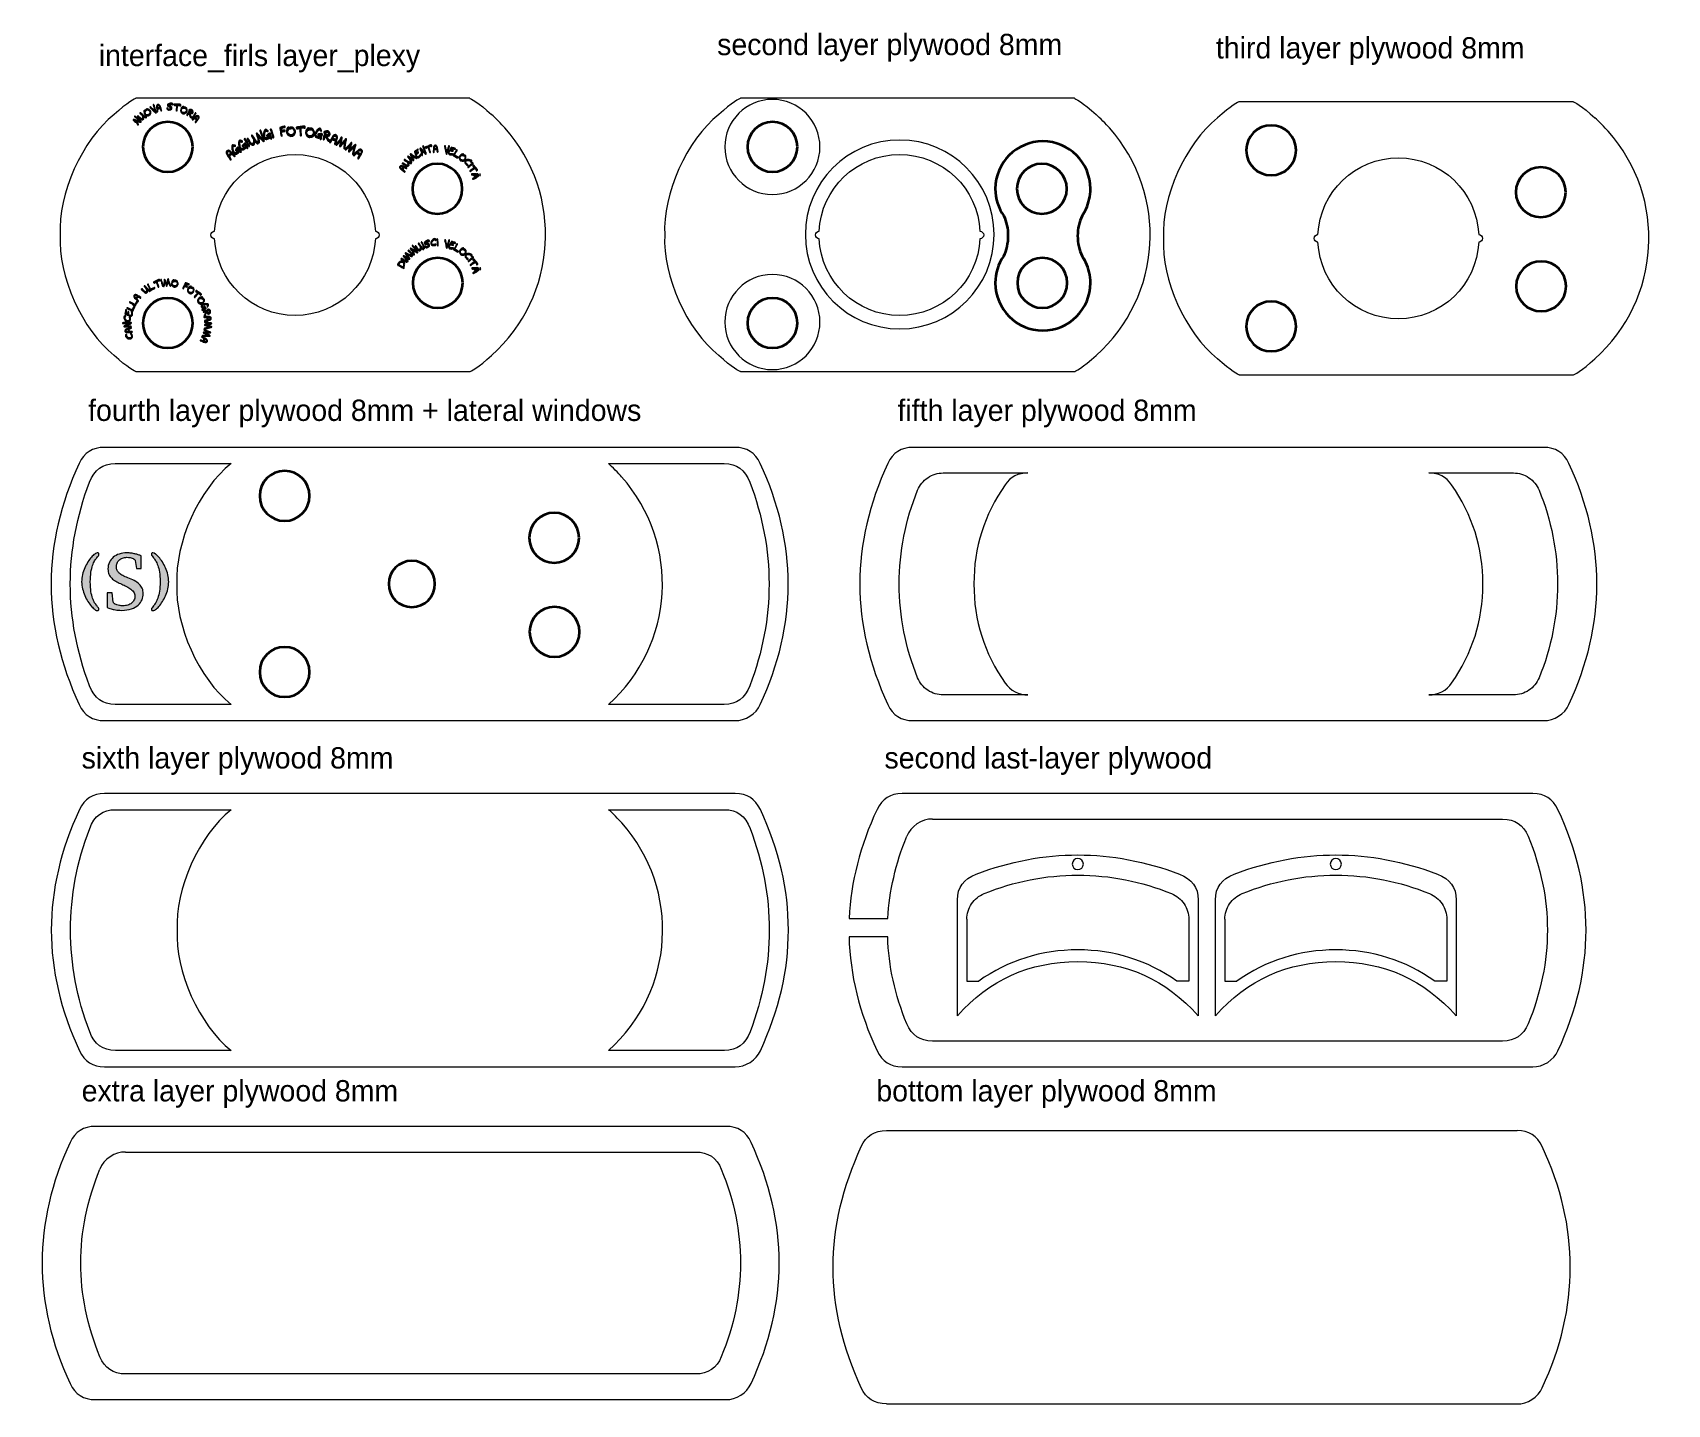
# Model space of a CAD drawing. Header units: inches. Extents: x -377 to 507, y -117 to 625.
import ezdxf

# ---------------------------------------------------------------- set-up
doc = ezdxf.new("R2010")
doc.units = ezdxf.units.IN
doc.header["$MEASUREMENT"] = 0
doc.layers.add('CUT', color=7, linetype='Continuous')
doc.layers.add('ENGRAVE', color=7, linetype='Continuous')

msp = doc.modelspace()

# ---------------------------------------------------------------- texts
at = {"layer": 'CUT', "color": 7, "char_height": 11.5147, "attachment_point": 7}
for s, insert in [('\\fMyriad Pro|b0|i0|c0|p34;\\W1;interface_firls layer_plexy', (-340.78, 603.44)), ('\\fMyriad Pro|b0|i0|c0|p34;\\W1;second layer plywood 8mm', (-6.43, 609.36)), ('\\fMyriad Pro|b0|i0|c0|p34;\\W1;third layer plywood 8mm', (263.26, 607.54)), ('\\fMyriad Pro|b0|i0|c0|p34;\\W1;fourth layer plywood 8mm + lateral windows', (-346.55, 411.61)), ('\\fMyriad Pro|b0|i0|c0|p34;\\W1;fifth layer plywood 8mm', (91.08, 411.61)), ('\\fMyriad Pro|b0|i0|c0|p34;\\W1;sixth layer plywood 8mm', (-350.05, 223.72)), ('\\fMyriad Pro|b0|i0|c0|p34;\\W1;second last-layer plywood ', (84.04, 223.72)), ('\\fMyriad Pro|b0|i0|c0|p34;\\W1;extra layer plywood 8mm', (-350.05, 43.75)), ('\\fMyriad Pro|b0|i0|c0|p34;\\W1;bottom layer plywood 8mm', (79.66, 43.75))]:
    msp.add_mtext(s, dxfattribs=dict(at, insert=insert))

# ---------------------------------------------------------------- blocks, each defined once
blk = doc.blocks.new('block 4')
at = {"layer": 'CUT', "color": 7, "lineweight": 9}
blk.add_lwpolyline([(-76.98, 400.81), (-257.56, 400.81)], dxfattribs=at)
blk = doc.blocks.new('block 3')
at = {"layer": 'CUT'}
blk.add_blockref('block 4', (0, 0), dxfattribs=at)
blk = doc.blocks.new('block 6')
at = {"layer": 'CUT', "color": 7, "lineweight": 9}
blk.add_open_spline([(16.83, 261.74), (37.07, 305.21), (37.07, 348.68), (16.83, 392.14), (16.83, 392.14), (16.83, 392.14), (16.83, 392.14), (16.83, 392.14), (16.83, 392.14), (16.83, 392.14), (16.83, 392.14), (16.83, 392.14), (16.83, 392.14), (14.13, 397.92), (9.6, 400.81), (3.23, 400.81)], degree=3, knots=[0, 0, 0, 0, 1, 1, 1, 2, 2, 2, 3, 3, 3, 4, 4, 4, 5, 5, 5, 5], dxfattribs=at)
blk = doc.blocks.new('block 5')
at = {"layer": 'CUT'}
blk.add_blockref('block 6', (0, 0), dxfattribs=at)
blk = doc.blocks.new('block 8')
at = {"layer": 'CUT', "color": 7, "lineweight": 9}
blk.add_open_spline([(3.23, 253.08), (8.69, 252.84), (14.74, 256.7), (16.83, 261.74)], degree=3, dxfattribs=at)
blk = doc.blocks.new('block 7')
at = {"layer": 'CUT'}
blk.add_blockref('block 8', (0, 0), dxfattribs=at)
blk = doc.blocks.new('block 10')
at = {"layer": 'CUT', "color": 7, "lineweight": 9}
blk.add_lwpolyline([(-65.26, 392.03), (-23.68, 392.03)], dxfattribs=at)
blk = doc.blocks.new('block 9')
at = {"layer": 'CUT'}
blk.add_blockref('block 10', (0, 0), dxfattribs=at)
blk = doc.blocks.new('block 12')
at = {"layer": 'CUT', "color": 7, "lineweight": 9}
blk.add_lwpolyline([(-23.68, 392.03), (-2.61, 392.03)], dxfattribs=at)
blk = doc.blocks.new('block 11')
at = {"layer": 'CUT'}
blk.add_blockref('block 12', (0, 0), dxfattribs=at)
blk = doc.blocks.new('block 14')
at = {"layer": 'CUT', "color": 7, "lineweight": 9}
blk.add_open_spline([(-2.61, 392.03), (4.11, 392.03), (8.73, 388.66), (11.28, 381.92), (11.28, 381.92), (11.28, 381.92), (11.28, 381.92), (11.28, 381.92), (11.28, 381.92), (11.28, 381.92), (11.28, 381.92), (11.28, 381.92), (11.28, 381.92), (25.09, 345.27), (25.09, 308.62), (11.28, 271.97), (11.28, 271.97), (11.28, 271.97), (11.28, 271.97), (11.28, 271.97), (11.28, 271.97), (11.28, 271.97), (11.28, 271.97), (11.28, 271.97), (11.28, 271.97), (8.73, 265.23), (4.11, 261.86), (-2.61, 261.86)], degree=3, knots=[0, 0, 0, 0, 1, 1, 1, 2, 2, 2, 3, 3, 3, 4, 4, 4, 5, 5, 5, 6, 6, 6, 7, 7, 7, 8, 8, 8, 9, 9, 9, 9], dxfattribs=at)
blk = doc.blocks.new('block 13')
at = {"layer": 'CUT'}
blk.add_blockref('block 14', (0, 0), dxfattribs=at)
blk = doc.blocks.new('block 16')
at = {"layer": 'CUT', "color": 7, "lineweight": 9}
blk.add_lwpolyline([(-2.61, 261.86), (-23.68, 261.86)], dxfattribs=at)
blk = doc.blocks.new('block 15')
at = {"layer": 'CUT'}
blk.add_blockref('block 16', (0, 0), dxfattribs=at)
blk = doc.blocks.new('block 18')
at = {"layer": 'CUT', "color": 7, "lineweight": 9}
blk.add_lwpolyline([(-23.68, 261.86), (-65.26, 261.86)], dxfattribs=at)
blk = doc.blocks.new('block 17')
at = {"layer": 'CUT'}
blk.add_blockref('block 18', (0, 0), dxfattribs=at)
blk = doc.blocks.new('block 20')
at = {"layer": 'CUT', "color": 7, "lineweight": 9}
blk.add_lwpolyline([(-76.98, 253.08), (3.23, 253.08)], dxfattribs=at)
blk = doc.blocks.new('block 19')
at = {"layer": 'CUT'}
blk.add_blockref('block 20', (0, 0), dxfattribs=at)
blk = doc.blocks.new('block 22')
at = {"layer": 'CUT', "color": 7, "lineweight": 9}
blk.add_lwpolyline([(3.23, 400.81), (-76.98, 400.81)], dxfattribs=at)
blk = doc.blocks.new('block 21')
at = {"layer": 'CUT'}
blk.add_blockref('block 22', (0, 0), dxfattribs=at)
blk = doc.blocks.new('block 24')
at = {"layer": 'CUT', "color": 7, "lineweight": 9}
blk.add_lwpolyline([(-257.56, 400.81), (-337.77, 400.81)], dxfattribs=at)
blk = doc.blocks.new('block 23')
at = {"layer": 'CUT'}
blk.add_blockref('block 24', (0, 0), dxfattribs=at)
blk = doc.blocks.new('block 26')
at = {"layer": 'CUT', "color": 7, "lineweight": 9}
blk.add_open_spline([(-337.77, 400.81), (-344.14, 400.81), (-348.68, 397.92), (-351.37, 392.14), (-351.37, 392.14), (-351.37, 392.14), (-351.37, 392.14), (-351.37, 392.14), (-351.37, 392.14), (-351.37, 392.14), (-351.37, 392.14), (-351.37, 392.14), (-351.37, 392.14), (-371.61, 348.68), (-371.61, 305.21), (-351.37, 261.74), (-351.37, 261.74), (-351.37, 261.74), (-351.37, 261.74), (-351.37, 261.74), (-351.37, 261.74), (-351.37, 261.74), (-351.37, 261.74), (-351.37, 261.74), (-351.37, 261.74), (-348.68, 255.97), (-344.14, 253.08), (-337.77, 253.08)], degree=3, knots=[0, 0, 0, 0, 1, 1, 1, 2, 2, 2, 3, 3, 3, 4, 4, 4, 5, 5, 5, 6, 6, 6, 7, 7, 7, 8, 8, 8, 9, 9, 9, 9], dxfattribs=at)
blk = doc.blocks.new('block 25')
at = {"layer": 'CUT'}
blk.add_blockref('block 26', (0, 0), dxfattribs=at)
blk = doc.blocks.new('block 28')
at = {"layer": 'CUT', "color": 7, "lineweight": 9}
blk.add_lwpolyline([(-337.77, 253.08), (-257.56, 253.08)], dxfattribs=at)
blk = doc.blocks.new('block 27')
at = {"layer": 'CUT'}
blk.add_blockref('block 28', (0, 0), dxfattribs=at)
blk = doc.blocks.new('block 30')
at = {"layer": 'CUT', "color": 7, "lineweight": 9}
blk.add_lwpolyline([(-310.86, 392.03), (-269.29, 392.03)], dxfattribs=at)
blk = doc.blocks.new('block 29')
at = {"layer": 'CUT'}
blk.add_blockref('block 30', (0, 0), dxfattribs=at)
blk = doc.blocks.new('block 32')
at = {"layer": 'CUT', "color": 7, "lineweight": 9}
blk.add_lwpolyline([(-269.29, 261.86), (-310.86, 261.86)], dxfattribs=at)
blk = doc.blocks.new('block 31')
at = {"layer": 'CUT'}
blk.add_blockref('block 32', (0, 0), dxfattribs=at)
blk = doc.blocks.new('block 34')
at = {"layer": 'CUT', "color": 7, "lineweight": 9}
blk.add_open_spline([(-345.82, 381.92), (-343.27, 388.66), (-338.65, 392.03), (-331.93, 392.03)], degree=3, dxfattribs=at)
blk = doc.blocks.new('block 33')
at = {"layer": 'CUT'}
blk.add_blockref('block 34', (0, 0), dxfattribs=at)
blk = doc.blocks.new('block 36')
at = {"layer": 'CUT', "color": 7, "lineweight": 9}
blk.add_open_spline([(-331.93, 261.86), (-338.65, 261.86), (-343.27, 265.23), (-345.82, 271.97), (-345.82, 271.97), (-345.82, 271.97), (-345.82, 271.97), (-345.82, 271.97), (-345.82, 271.97), (-345.82, 271.97), (-345.82, 271.97), (-345.82, 271.97), (-345.82, 271.97), (-359.63, 308.62), (-359.63, 345.27), (-345.82, 381.92)], degree=3, knots=[0, 0, 0, 0, 1, 1, 1, 2, 2, 2, 3, 3, 3, 4, 4, 4, 5, 5, 5, 5], dxfattribs=at)
blk = doc.blocks.new('block 35')
at = {"layer": 'CUT'}
blk.add_blockref('block 36', (0, 0), dxfattribs=at)
blk = doc.blocks.new('block 38')
at = {"layer": 'CUT', "color": 7, "lineweight": 9}
blk.add_lwpolyline([(-331.93, 392.03), (-310.86, 392.03)], dxfattribs=at)
blk = doc.blocks.new('block 37')
at = {"layer": 'CUT'}
blk.add_blockref('block 38', (0, 0), dxfattribs=at)
blk = doc.blocks.new('block 40')
at = {"layer": 'CUT', "color": 7, "lineweight": 9}
blk.add_lwpolyline([(-310.86, 261.86), (-331.93, 261.86)], dxfattribs=at)
blk = doc.blocks.new('block 39')
at = {"layer": 'CUT'}
blk.add_blockref('block 40', (0, 0), dxfattribs=at)
blk = doc.blocks.new('block 42')
at = {"layer": 'CUT', "color": 7, "lineweight": 9}
blk.add_lwpolyline([(-257.56, 253.08), (-76.98, 253.08)], dxfattribs=at)
blk = doc.blocks.new('block 41')
at = {"layer": 'CUT'}
blk.add_blockref('block 42', (0, 0), dxfattribs=at)
blk = doc.blocks.new('block 44')
at = {"layer": 'CUT', "color": 7, "lineweight": 9}
blk.add_open_spline([(-269.29, 392.03), (-286.59, 378.35), (-299.78, 348.96), (-298.5, 326.94)], degree=3, dxfattribs=at)
blk = doc.blocks.new('block 43')
at = {"layer": 'CUT'}
blk.add_blockref('block 44', (0, 0), dxfattribs=at)
blk = doc.blocks.new('block 46')
at = {"layer": 'CUT', "color": 7, "lineweight": 9}
blk.add_open_spline([(-298.5, 326.94), (-299.78, 304.92), (-286.59, 275.53), (-269.29, 261.86)], degree=3, dxfattribs=at)
blk = doc.blocks.new('block 45')
at = {"layer": 'CUT'}
blk.add_blockref('block 46', (0, 0), dxfattribs=at)
blk = doc.blocks.new('block 48')
at = {"layer": 'CUT', "color": 7, "lineweight": 9}
blk.add_open_spline([(-65.26, 261.86), (-29.31, 293.83), (-26.09, 348.89), (-58.06, 384.83), (-58.06, 384.83), (-58.06, 384.83), (-58.06, 384.83), (-59.75, 386.81), (-63.28, 390.34), (-65.26, 392.03)], degree=3, knots=[0, 0, 0, 0, 1, 1, 1, 2, 2, 2, 3, 3, 3, 3], dxfattribs=at)
blk = doc.blocks.new('block 47')
at = {"layer": 'CUT'}
blk.add_blockref('block 48', (0, 0), dxfattribs=at)
blk = doc.blocks.new('block 2')
at = {"layer": 'CUT'}
for name in ['block 25', 'block 23', 'block 3', 'block 21', 'block 5', 'block 33', 'block 37', 'block 29', 'block 43', 'block 9', 'block 47', 'block 11', 'block 13', 'block 35', 'block 45', 'block 39', 'block 31', 'block 17', 'block 15', 'block 7', 'block 27', 'block 41', 'block 19']:
    blk.add_blockref(name, (0, 0), dxfattribs=at)
blk = doc.blocks.new('block 51')
at = {"layer": 'CUT', "color": 7, "lineweight": 9}
blk.add_open_spline([(454.09, 261.75), (474.34, 305.21), (474.34, 348.68), (454.09, 392.15), (454.09, 392.15), (454.09, 392.15), (454.09, 392.15), (454.09, 392.15), (454.09, 392.15), (454.09, 392.15), (454.09, 392.15), (454.09, 392.15), (454.09, 392.15), (451.4, 397.92), (446.87, 400.81), (440.5, 400.81)], degree=3, knots=[0, 0, 0, 0, 1, 1, 1, 2, 2, 2, 3, 3, 3, 4, 4, 4, 5, 5, 5, 5], dxfattribs=at)
blk = doc.blocks.new('block 50')
at = {"layer": 'CUT'}
blk.add_blockref('block 51', (0, 0), dxfattribs=at)
blk = doc.blocks.new('block 53')
at = {"layer": 'CUT', "color": 7, "lineweight": 9}
blk.add_lwpolyline([(440.5, 400.81), (99.5, 400.81)], dxfattribs=at)
blk = doc.blocks.new('block 52')
at = {"layer": 'CUT'}
blk.add_blockref('block 53', (0, 0), dxfattribs=at)
blk = doc.blocks.new('block 55')
at = {"layer": 'CUT', "color": 7, "lineweight": 9}
blk.add_open_spline([(99.5, 400.81), (93.12, 400.81), (88.59, 397.92), (85.9, 392.15), (85.9, 392.15), (85.9, 392.15), (85.9, 392.15), (85.9, 392.15), (85.9, 392.15), (85.9, 392.15), (85.9, 392.15), (85.9, 392.15), (85.9, 392.15), (65.65, 348.68), (65.65, 305.21), (85.9, 261.75), (85.9, 261.75), (85.9, 261.75), (85.9, 261.75), (85.9, 261.75), (85.9, 261.75), (85.9, 261.75), (85.9, 261.75), (85.9, 261.75), (85.9, 261.75), (88.59, 255.97), (93.12, 253.08), (99.5, 253.08)], degree=3, knots=[0, 0, 0, 0, 1, 1, 1, 2, 2, 2, 3, 3, 3, 4, 4, 4, 5, 5, 5, 6, 6, 6, 7, 7, 7, 8, 8, 8, 9, 9, 9, 9], dxfattribs=at)
blk = doc.blocks.new('block 54')
at = {"layer": 'CUT'}
blk.add_blockref('block 55', (0, 0), dxfattribs=at)
blk = doc.blocks.new('block 57')
at = {"layer": 'CUT', "color": 7, "lineweight": 9}
blk.add_lwpolyline([(99.5, 253.08), (440.5, 253.08)], dxfattribs=at)
blk = doc.blocks.new('block 56')
at = {"layer": 'CUT'}
blk.add_blockref('block 57', (0, 0), dxfattribs=at)
blk = doc.blocks.new('block 59')
at = {"layer": 'CUT', "color": 7, "lineweight": 9}
blk.add_open_spline([(440.5, 253.08), (445.95, 252.84), (452.01, 256.7), (454.09, 261.75)], degree=3, dxfattribs=at)
blk = doc.blocks.new('block 58')
at = {"layer": 'CUT'}
blk.add_blockref('block 59', (0, 0), dxfattribs=at)
blk = doc.blocks.new('block 61')
at = {"layer": 'CUT', "color": 7, "lineweight": 9}
blk.add_lwpolyline([(115.87, 386.94), (161.58, 386.94)], dxfattribs=at)
blk = doc.blocks.new('block 60')
at = {"layer": 'CUT'}
blk.add_blockref('block 61', (0, 0), dxfattribs=at)
blk = doc.blocks.new('block 63')
at = {"layer": 'CUT', "color": 7, "lineweight": 9}
blk.add_lwpolyline([(161.58, 266.96), (115.87, 266.96)], dxfattribs=at)
blk = doc.blocks.new('block 62')
at = {"layer": 'CUT'}
blk.add_blockref('block 63', (0, 0), dxfattribs=at)
blk = doc.blocks.new('block 65')
at = {"layer": 'CUT', "color": 7, "lineweight": 9}
blk.add_lwpolyline([(424.13, 266.96), (378.42, 266.96)], dxfattribs=at)
blk = doc.blocks.new('block 64')
at = {"layer": 'CUT'}
blk.add_blockref('block 65', (0, 0), dxfattribs=at)
blk = doc.blocks.new('block 67')
at = {"layer": 'CUT', "color": 7, "lineweight": 9}
blk.add_lwpolyline([(378.42, 386.94), (424.13, 386.94)], dxfattribs=at)
blk = doc.blocks.new('block 66')
at = {"layer": 'CUT'}
blk.add_blockref('block 67', (0, 0), dxfattribs=at)
blk = doc.blocks.new('block 69')
at = {"layer": 'CUT', "color": 7, "lineweight": 9}
blk.add_open_spline([(161.58, 386.94), (156.37, 386.94), (152.27, 384.81), (149.29, 380.54), (149.29, 380.54), (149.29, 380.54), (149.29, 380.54), (149.29, 380.54), (149.29, 380.54), (149.29, 380.54), (149.29, 380.54), (149.29, 380.54), (149.29, 380.54), (138.03, 364.45), (132.4, 346.59), (132.4, 326.95), (132.4, 326.95), (132.4, 326.95), (132.4, 326.95), (132.4, 326.95), (132.4, 326.95), (132.4, 326.95), (132.4, 326.95), (132.4, 326.95), (132.4, 326.95), (132.4, 307.31), (138.03, 289.44), (149.29, 273.35)], degree=3, knots=[0, 0, 0, 0, 1, 1, 1, 2, 2, 2, 3, 3, 3, 4, 4, 4, 5, 5, 5, 6, 6, 6, 7, 7, 7, 8, 8, 8, 9, 9, 9, 9], dxfattribs=at)
blk = doc.blocks.new('block 68')
at = {"layer": 'CUT'}
blk.add_blockref('block 69', (0, 0), dxfattribs=at)
blk = doc.blocks.new('block 71')
at = {"layer": 'CUT', "color": 7, "lineweight": 9}
blk.add_open_spline([(115.87, 266.96), (112.82, 266.96), (110.04, 267.8), (107.51, 269.5), (107.51, 269.5), (107.51, 269.5), (107.51, 269.5), (107.51, 269.5), (107.51, 269.5), (107.51, 269.5), (107.51, 269.5), (107.51, 269.5), (107.51, 269.5), (104.98, 271.2), (103.14, 273.46), (101.99, 276.28), (101.99, 276.28), (101.99, 276.28), (101.99, 276.28), (101.99, 276.28), (101.99, 276.28), (101.99, 276.28), (101.99, 276.28), (101.99, 276.28), (101.99, 276.28), (95.35, 292.51), (92.02, 309.4), (92.02, 326.95), (92.02, 326.95), (92.02, 326.95), (92.02, 326.95), (92.02, 326.95), (92.02, 326.95), (92.02, 326.95), (92.02, 326.95), (92.02, 326.95), (92.02, 326.95), (92.02, 344.49), (95.35, 361.38), (101.99, 377.62), (101.99, 377.62), (101.99, 377.62), (101.99, 377.62), (101.99, 377.62), (101.99, 377.62), (101.99, 377.62), (101.99, 377.62), (101.99, 377.62), (101.99, 377.62), (103.14, 380.44), (104.98, 382.7), (107.51, 384.4), (107.51, 384.4), (107.51, 384.4), (107.51, 384.4), (107.51, 384.4), (107.51, 384.4), (107.51, 384.4), (107.51, 384.4), (107.51, 384.4), (107.51, 384.4), (110.04, 386.09), (112.82, 386.94), (115.87, 386.94)], degree=3, knots=[0, 0, 0, 0, 1, 1, 1, 2, 2, 2, 3, 3, 3, 4, 4, 4, 5, 5, 5, 6, 6, 6, 7, 7, 7, 8, 8, 8, 9, 9, 9, 10, 10, 10, 11, 11, 11, 12, 12, 12, 13, 13, 13, 14, 14, 14, 15, 15, 15, 16, 16, 16, 17, 17, 17, 18, 18, 18, 19, 19, 19, 20, 20, 20, 21, 21, 21, 21], dxfattribs=at)
blk = doc.blocks.new('block 70')
at = {"layer": 'CUT'}
blk.add_blockref('block 71', (0, 0), dxfattribs=at)
blk = doc.blocks.new('block 73')
at = {"layer": 'CUT', "color": 7, "lineweight": 9}
blk.add_open_spline([(149.29, 273.35), (151.63, 269.58), (157.14, 266.71), (161.58, 266.96)], degree=3, dxfattribs=at)
blk = doc.blocks.new('block 72')
at = {"layer": 'CUT'}
blk.add_blockref('block 73', (0, 0), dxfattribs=at)
blk = doc.blocks.new('block 75')
at = {"layer": 'CUT', "color": 7, "lineweight": 9}
blk.add_open_spline([(378.42, 266.96), (382.85, 266.71), (388.36, 269.58), (390.71, 273.35)], degree=3, dxfattribs=at)
blk = doc.blocks.new('block 74')
at = {"layer": 'CUT'}
blk.add_blockref('block 75', (0, 0), dxfattribs=at)
blk = doc.blocks.new('block 77')
at = {"layer": 'CUT', "color": 7, "lineweight": 9}
blk.add_open_spline([(424.13, 386.94), (427.17, 386.94), (429.96, 386.09), (432.49, 384.4), (432.49, 384.4), (432.49, 384.4), (432.49, 384.4), (432.49, 384.4), (432.49, 384.4), (432.49, 384.4), (432.49, 384.4), (432.49, 384.4), (432.49, 384.4), (435.01, 382.7), (436.85, 380.44), (438.01, 377.62), (438.01, 377.62), (438.01, 377.62), (438.01, 377.62), (438.01, 377.62), (438.01, 377.62), (438.01, 377.62), (438.01, 377.62), (438.01, 377.62), (438.01, 377.62), (444.65, 361.38), (447.97, 344.49), (447.97, 326.95), (447.97, 326.95), (447.97, 326.95), (447.97, 326.95), (447.97, 326.95), (447.97, 326.95), (447.97, 326.95), (447.97, 326.95), (447.97, 326.95), (447.97, 326.95), (447.97, 309.4), (444.65, 292.51), (438.01, 276.28), (438.01, 276.28), (438.01, 276.28), (438.01, 276.28), (438.01, 276.28), (438.01, 276.28), (438.01, 276.28), (438.01, 276.28), (438.01, 276.28), (438.01, 276.28), (436.85, 273.46), (435.01, 271.2), (432.49, 269.5), (432.49, 269.5), (432.49, 269.5), (432.49, 269.5), (432.49, 269.5), (432.49, 269.5), (432.49, 269.5), (432.49, 269.5), (432.49, 269.5), (432.49, 269.5), (429.96, 267.8), (427.17, 266.96), (424.13, 266.96)], degree=3, knots=[0, 0, 0, 0, 1, 1, 1, 2, 2, 2, 3, 3, 3, 4, 4, 4, 5, 5, 5, 6, 6, 6, 7, 7, 7, 8, 8, 8, 9, 9, 9, 10, 10, 10, 11, 11, 11, 12, 12, 12, 13, 13, 13, 14, 14, 14, 15, 15, 15, 16, 16, 16, 17, 17, 17, 18, 18, 18, 19, 19, 19, 20, 20, 20, 21, 21, 21, 21], dxfattribs=at)
blk = doc.blocks.new('block 76')
at = {"layer": 'CUT'}
blk.add_blockref('block 77', (0, 0), dxfattribs=at)
blk = doc.blocks.new('block 79')
at = {"layer": 'CUT', "color": 7, "lineweight": 9}
blk.add_open_spline([(390.71, 273.35), (401.97, 289.44), (407.6, 307.31), (407.6, 326.95), (407.6, 326.95), (407.6, 326.95), (407.6, 326.95), (407.6, 326.95), (407.6, 326.95), (407.6, 326.95), (407.6, 326.95), (407.6, 326.95), (407.6, 326.95), (407.6, 346.59), (401.97, 364.45), (390.71, 380.54), (390.71, 380.54), (390.71, 380.54), (390.71, 380.54), (390.71, 380.54), (390.71, 380.54), (390.71, 380.54), (390.71, 380.54), (390.71, 380.54), (390.71, 380.54), (387.72, 384.81), (383.62, 386.94), (378.42, 386.94)], degree=3, knots=[0, 0, 0, 0, 1, 1, 1, 2, 2, 2, 3, 3, 3, 4, 4, 4, 5, 5, 5, 6, 6, 6, 7, 7, 7, 8, 8, 8, 9, 9, 9, 9], dxfattribs=at)
blk = doc.blocks.new('block 78')
at = {"layer": 'CUT'}
blk.add_blockref('block 79', (0, 0), dxfattribs=at)
blk = doc.blocks.new('block 49')
at = {"layer": 'CUT'}
for name in ['block 54', 'block 52', 'block 50', 'block 70', 'block 60', 'block 68', 'block 66', 'block 78', 'block 76', 'block 62', 'block 72', 'block 74', 'block 64', 'block 58', 'block 56']:
    blk.add_blockref(name, (0, 0), dxfattribs=at)
blk = doc.blocks.new('block 82')
at = {"layer": 'CUT', "color": 7, "lineweight": 9}
blk.add_lwpolyline([(85.11, -116.27), (426.11, -116.27)], dxfattribs=at)
blk = doc.blocks.new('block 81')
at = {"layer": 'CUT'}
blk.add_blockref('block 82', (0, 0), dxfattribs=at)
blk = doc.blocks.new('block 85')
at = {"layer": 'CUT', "color": 7, "lineweight": 9}
blk.add_open_spline([(439.7, -107.6), (459.95, -64.14), (459.95, -20.67), (439.7, 22.8), (439.7, 22.8), (439.7, 22.8), (439.7, 22.8), (439.7, 22.8), (439.7, 22.8), (439.7, 22.8), (439.7, 22.8), (439.7, 22.8), (439.7, 22.8), (437.01, 28.57), (432.48, 31.46), (426.11, 31.46)], degree=3, knots=[0, 0, 0, 0, 1, 1, 1, 2, 2, 2, 3, 3, 3, 4, 4, 4, 5, 5, 5, 5], dxfattribs=at)
blk = doc.blocks.new('block 84')
at = {"layer": 'CUT'}
blk.add_blockref('block 85', (0, 0), dxfattribs=at)
blk = doc.blocks.new('block 87')
at = {"layer": 'CUT', "color": 7, "lineweight": 9}
blk.add_open_spline([(85.11, -116.27), (78.73, -116.27), (74.2, -113.38), (71.51, -107.6), (71.51, -107.6), (71.51, -107.6), (71.51, -107.6), (71.51, -107.6), (71.51, -107.6), (71.51, -107.6), (71.51, -107.6), (71.51, -107.6), (71.51, -107.6), (51.26, -64.14), (51.26, -20.67), (71.51, 22.8), (71.51, 22.8), (71.51, 22.8), (71.51, 22.8), (71.51, 22.8), (71.51, 22.8), (71.51, 22.8), (71.51, 22.8), (71.51, 22.8), (71.51, 22.8), (74.2, 28.57), (78.73, 31.46), (85.11, 31.46), (85.11, 31.46), (426.11, 31.46), (426.11, 31.46)], degree=3, knots=[0, 0, 0, 0, 1, 1, 1, 2, 2, 2, 3, 3, 3, 4, 4, 4, 5, 5, 5, 6, 6, 6, 7, 7, 7, 8, 8, 8, 9, 9, 9, 10, 10, 10, 10], dxfattribs=at)
blk = doc.blocks.new('block 86')
at = {"layer": 'CUT'}
blk.add_blockref('block 87', (0, 0), dxfattribs=at)
blk = doc.blocks.new('block 89')
at = {"layer": 'CUT', "color": 7, "lineweight": 9}
blk.add_open_spline([(426.11, -116.27), (431.56, -116.51), (437.62, -112.65), (439.7, -107.6)], degree=3, dxfattribs=at)
blk = doc.blocks.new('block 88')
at = {"layer": 'CUT'}
blk.add_blockref('block 89', (0, 0), dxfattribs=at)
blk = doc.blocks.new('block 83')
at = {"layer": 'CUT'}
for name in ['block 86', 'block 84', 'block 88']:
    blk.add_blockref(name, (0, 0), dxfattribs=at)
blk = doc.blocks.new('block 80')
at = {"layer": 'CUT'}
for name in ['block 83', 'block 81']:
    blk.add_blockref(name, (0, 0), dxfattribs=at)
blk = doc.blocks.new('block 92')
at = {"layer": 'CUT', "color": 7, "lineweight": 9}
blk.add_open_spline([(11.92, -105.31), (32.16, -61.85), (32.16, -18.38), (11.92, 25.09), (11.92, 25.09), (11.92, 25.09), (11.92, 25.09), (11.92, 25.09), (11.92, 25.09), (11.92, 25.09), (11.92, 25.09), (11.92, 25.09), (11.92, 25.09), (9.22, 30.86), (4.69, 33.75), (-1.68, 33.75)], degree=3, knots=[0, 0, 0, 0, 1, 1, 1, 2, 2, 2, 3, 3, 3, 4, 4, 4, 5, 5, 5, 5], dxfattribs=at)
blk = doc.blocks.new('block 91')
at = {"layer": 'CUT'}
blk.add_blockref('block 92', (0, 0), dxfattribs=at)
blk = doc.blocks.new('block 94')
at = {"layer": 'CUT', "color": 7, "lineweight": 9}
blk.add_lwpolyline([(-1.68, 33.75), (-342.68, 33.75)], dxfattribs=at)
blk = doc.blocks.new('block 93')
at = {"layer": 'CUT'}
blk.add_blockref('block 94', (0, 0), dxfattribs=at)
blk = doc.blocks.new('block 96')
at = {"layer": 'CUT', "color": 7, "lineweight": 9}
blk.add_open_spline([(-342.68, 33.75), (-349.05, 33.75), (-353.59, 30.86), (-356.28, 25.09), (-356.28, 25.09), (-356.28, 25.09), (-356.28, 25.09), (-356.28, 25.09), (-356.28, 25.09), (-356.28, 25.09), (-356.28, 25.09), (-356.28, 25.09), (-356.28, 25.09), (-376.52, -18.38), (-376.52, -61.85), (-356.28, -105.31), (-356.28, -105.31), (-356.28, -105.31), (-356.28, -105.31), (-356.28, -105.31), (-356.28, -105.31), (-356.28, -105.31), (-356.28, -105.31), (-356.28, -105.31), (-356.28, -105.31), (-353.59, -111.09), (-349.05, -113.98), (-342.68, -113.98)], degree=3, knots=[0, 0, 0, 0, 1, 1, 1, 2, 2, 2, 3, 3, 3, 4, 4, 4, 5, 5, 5, 6, 6, 6, 7, 7, 7, 8, 8, 8, 9, 9, 9, 9], dxfattribs=at)
blk = doc.blocks.new('block 95')
at = {"layer": 'CUT'}
blk.add_blockref('block 96', (0, 0), dxfattribs=at)
blk = doc.blocks.new('block 98')
at = {"layer": 'CUT', "color": 7, "lineweight": 9}
blk.add_lwpolyline([(-342.68, -113.98), (-1.68, -113.98)], dxfattribs=at)
blk = doc.blocks.new('block 97')
at = {"layer": 'CUT'}
blk.add_blockref('block 98', (0, 0), dxfattribs=at)
blk = doc.blocks.new('block 100')
at = {"layer": 'CUT', "color": 7, "lineweight": 9}
blk.add_open_spline([(-1.68, -113.98), (3.78, -114.22), (9.83, -110.36), (11.92, -105.31)], degree=3, dxfattribs=at)
blk = doc.blocks.new('block 99')
at = {"layer": 'CUT'}
blk.add_blockref('block 100', (0, 0), dxfattribs=at)
blk = doc.blocks.new('block 102')
at = {"layer": 'CUT', "color": 7, "lineweight": 9}
blk.add_lwpolyline([(-18.05, -100.11), (-326.31, -100.11)], dxfattribs=at)
blk = doc.blocks.new('block 101')
at = {"layer": 'CUT'}
blk.add_blockref('block 102', (0, 0), dxfattribs=at)
blk = doc.blocks.new('block 104')
at = {"layer": 'CUT', "color": 7, "lineweight": 9}
blk.add_lwpolyline([(-326.31, 19.88), (-18.05, 19.88)], dxfattribs=at)
blk = doc.blocks.new('block 103')
at = {"layer": 'CUT'}
blk.add_blockref('block 104', (0, 0), dxfattribs=at)
blk = doc.blocks.new('block 106')
at = {"layer": 'CUT', "color": 7, "lineweight": 9}
blk.add_open_spline([(-326.31, 19.88), (-332.05, 20.11), (-338.23, 15.97), (-340.19, 10.56)], degree=3, dxfattribs=at)
blk = doc.blocks.new('block 105')
at = {"layer": 'CUT'}
blk.add_blockref('block 106', (0, 0), dxfattribs=at)
blk = doc.blocks.new('block 108')
at = {"layer": 'CUT', "color": 7, "lineweight": 9}
blk.add_open_spline([(-18.05, 19.88), (-11.34, 19.88), (-6.71, 16.77), (-4.17, 10.56), (-4.17, 10.56), (-4.17, 10.56), (-4.17, 10.56), (-4.17, 10.56), (-4.17, 10.56), (-4.17, 10.56), (-4.17, 10.56), (-4.17, 10.56), (-4.17, 10.56), (9.65, -23.22), (9.65, -57), (-4.17, -90.79), (-4.17, -90.79), (-4.17, -90.79), (-4.17, -90.79), (-4.17, -90.79), (-4.17, -90.79), (-4.17, -90.79), (-4.17, -90.79), (-4.17, -90.79), (-4.17, -90.79), (-6.71, -97), (-11.34, -100.11), (-18.05, -100.11)], degree=3, knots=[0, 0, 0, 0, 1, 1, 1, 2, 2, 2, 3, 3, 3, 4, 4, 4, 5, 5, 5, 6, 6, 6, 7, 7, 7, 8, 8, 8, 9, 9, 9, 9], dxfattribs=at)
blk = doc.blocks.new('block 107')
at = {"layer": 'CUT'}
blk.add_blockref('block 108', (0, 0), dxfattribs=at)
blk = doc.blocks.new('block 110')
at = {"layer": 'CUT', "color": 7, "lineweight": 9}
blk.add_open_spline([(-326.31, -100.11), (-333.02, -100.11), (-337.65, -97), (-340.19, -90.79), (-340.19, -90.79), (-340.19, -90.79), (-340.19, -90.79), (-340.19, -90.79), (-340.19, -90.79), (-340.19, -90.79), (-340.19, -90.79), (-340.19, -90.79), (-340.19, -90.79), (-354.01, -57), (-354.01, -23.22), (-340.19, 10.56)], degree=3, knots=[0, 0, 0, 0, 1, 1, 1, 2, 2, 2, 3, 3, 3, 4, 4, 4, 5, 5, 5, 5], dxfattribs=at)
blk = doc.blocks.new('block 109')
at = {"layer": 'CUT'}
blk.add_blockref('block 110', (0, 0), dxfattribs=at)
blk = doc.blocks.new('block 90')
at = {"layer": 'CUT'}
for name in ['block 95', 'block 93', 'block 91', 'block 105', 'block 103', 'block 107', 'block 109', 'block 101', 'block 99', 'block 97']:
    blk.add_blockref(name, (0, 0), dxfattribs=at)
blk = doc.blocks.new('block 114')
at = {"layer": 'CUT', "color": 7, "lineweight": 9}
blk.add_open_spline([(448.21, 74.65), (468.46, 118.12), (468.46, 161.59), (448.21, 205.05), (448.21, 205.05), (448.21, 205.05), (448.21, 205.05), (448.21, 205.05), (448.21, 205.05), (448.21, 205.05), (448.21, 205.05), (448.21, 205.05), (448.21, 205.05), (445.52, 210.83), (440.99, 213.72), (434.61, 213.72)], degree=3, knots=[0, 0, 0, 0, 1, 1, 1, 2, 2, 2, 3, 3, 3, 4, 4, 4, 5, 5, 5, 5], dxfattribs=at)
blk = doc.blocks.new('block 113')
at = {"layer": 'CUT'}
blk.add_blockref('block 114', (0, 0), dxfattribs=at)
blk = doc.blocks.new('block 116')
at = {"layer": 'CUT', "color": 7, "lineweight": 9}
blk.add_lwpolyline([(434.61, 213.72), (93.61, 213.72)], dxfattribs=at)
blk = doc.blocks.new('block 115')
at = {"layer": 'CUT'}
blk.add_blockref('block 116', (0, 0), dxfattribs=at)
blk = doc.blocks.new('block 118')
at = {"layer": 'CUT', "color": 7, "lineweight": 9}
for points in [[(93.61, 213.72), (87.24, 213.72), (82.71, 210.83), (80.02, 205.05), (80.02, 205.05), (80.02, 205.05), (80.02, 205.05), (80.02, 205.05), (80.02, 205.05), (80.02, 205.05), (80.02, 205.05), (80.02, 205.05), (80.02, 205.05), (70.88, 185.43), (65.86, 165.81), (64.97, 146.19)], [(64.88, 136.19), (65.42, 115.68), (70.46, 95.17), (80.02, 74.65), (80.02, 74.65), (80.02, 74.65), (80.02, 74.65), (80.02, 74.65), (80.02, 74.65), (80.02, 74.65), (80.02, 74.65), (80.02, 74.65), (80.02, 74.65), (82.71, 68.88), (87.24, 65.99), (93.61, 65.99)]]:
    blk.add_open_spline(points, degree=3, knots=[0, 0, 0, 0, 1, 1, 1, 2, 2, 2, 3, 3, 3, 4, 4, 4, 5, 5, 5, 5], dxfattribs=at)
blk = doc.blocks.new('block 117')
at = {"layer": 'CUT'}
blk.add_blockref('block 118', (0, 0), dxfattribs=at)
blk = doc.blocks.new('block 120')
at = {"layer": 'CUT', "color": 7, "lineweight": 9}
blk.add_lwpolyline([(93.61, 65.99), (434.61, 65.99)], dxfattribs=at)
blk = doc.blocks.new('block 119')
at = {"layer": 'CUT'}
blk.add_blockref('block 120', (0, 0), dxfattribs=at)
blk = doc.blocks.new('block 122')
at = {"layer": 'CUT', "color": 7, "lineweight": 9}
blk.add_open_spline([(434.61, 65.99), (440.07, 65.75), (446.12, 69.61), (448.21, 74.65)], degree=3, dxfattribs=at)
blk = doc.blocks.new('block 121')
at = {"layer": 'CUT'}
blk.add_blockref('block 122', (0, 0), dxfattribs=at)
blk = doc.blocks.new('block 124')
at = {"layer": 'CUT', "color": 7, "lineweight": 9}
blk.add_lwpolyline([(418.24, 79.86), (109.98, 79.86)], dxfattribs=at)
blk = doc.blocks.new('block 123')
at = {"layer": 'CUT'}
blk.add_blockref('block 124', (0, 0), dxfattribs=at)
blk = doc.blocks.new('block 126')
at = {"layer": 'CUT', "color": 7, "lineweight": 9}
blk.add_lwpolyline([(109.98, 199.85), (418.24, 199.85)], dxfattribs=at)
blk = doc.blocks.new('block 125')
at = {"layer": 'CUT'}
blk.add_blockref('block 126', (0, 0), dxfattribs=at)
blk = doc.blocks.new('block 128')
at = {"layer": 'CUT', "color": 7, "lineweight": 9}
blk.add_open_spline([(109.98, 199.85), (104.24, 200.08), (98.06, 195.93), (96.1, 190.53)], degree=3, dxfattribs=at)
blk = doc.blocks.new('block 127')
at = {"layer": 'CUT'}
blk.add_blockref('block 128', (0, 0), dxfattribs=at)
blk = doc.blocks.new('block 130')
at = {"layer": 'CUT', "color": 7, "lineweight": 9}
blk.add_open_spline([(418.24, 199.85), (424.95, 199.85), (429.58, 196.74), (432.12, 190.53), (432.12, 190.53), (432.12, 190.53), (432.12, 190.53), (432.12, 190.53), (432.12, 190.53), (432.12, 190.53), (432.12, 190.53), (432.12, 190.53), (432.12, 190.53), (445.94, 156.74), (445.94, 122.96), (432.12, 89.18), (432.12, 89.18), (432.12, 89.18), (432.12, 89.18), (432.12, 89.18), (432.12, 89.18), (432.12, 89.18), (432.12, 89.18), (432.12, 89.18), (432.12, 89.18), (429.58, 82.97), (424.95, 79.86), (418.24, 79.86)], degree=3, knots=[0, 0, 0, 0, 1, 1, 1, 2, 2, 2, 3, 3, 3, 4, 4, 4, 5, 5, 5, 6, 6, 6, 7, 7, 7, 8, 8, 8, 9, 9, 9, 9], dxfattribs=at)
blk = doc.blocks.new('block 129')
at = {"layer": 'CUT'}
blk.add_blockref('block 130', (0, 0), dxfattribs=at)
blk = doc.blocks.new('block 132')
at = {"layer": 'CUT', "color": 7, "lineweight": 9}
blk.add_open_spline([(85.9, 146.19), (86.66, 160.97), (90.06, 175.75), (96.1, 190.53)], degree=3, dxfattribs=at)
blk.add_open_spline([(109.98, 79.86), (103.27, 79.86), (98.64, 82.97), (96.1, 89.18), (96.1, 89.18), (96.1, 89.18), (96.1, 89.18), (96.1, 89.18), (96.1, 89.18), (96.1, 89.18), (96.1, 89.18), (96.1, 89.18), (96.1, 89.18), (89.69, 104.85), (86.26, 120.52), (85.79, 136.19)], degree=3, knots=[0, 0, 0, 0, 1, 1, 1, 2, 2, 2, 3, 3, 3, 4, 4, 4, 5, 5, 5, 5], dxfattribs=at)
blk = doc.blocks.new('block 131')
at = {"layer": 'CUT'}
blk.add_blockref('block 132', (0, 0), dxfattribs=at)
blk = doc.blocks.new('block 112')
at = {"layer": 'CUT'}
for name in ['block 117', 'block 115', 'block 113', 'block 127', 'block 125', 'block 129', 'block 131', 'block 123', 'block 121', 'block 119']:
    blk.add_blockref(name, (0, 0), dxfattribs=at)
blk = doc.blocks.new('block 111')
at = {"layer": 'CUT', "color": 7, "lineweight": 9}
blk.add_lwpolyline([(85.79, 136.19), (64.88, 136.19)], dxfattribs=at)
blk.add_open_spline([(64.97, 146.19), (70.89, 146.19), (85.9, 146.19), (85.9, 146.19)], degree=3, dxfattribs=at)
at = {"layer": 'CUT'}
blk.add_blockref('block 112', (0, 0), dxfattribs=at)
blk = doc.blocks.new('block 135')
at = {"layer": 'CUT', "color": 7, "lineweight": 9}
blk.add_open_spline([(381.69, 112.25), (381.69, 112.25), (381.69, 112.25), (381.69, 112.25), (381.69, 112.25), (381.69, 112.25), (381.69, 112.25), (381.69, 112.25), (381.69, 112.25), (381.69, 112.25), (365.6, 123.52), (347.74, 129.15), (328.1, 129.15), (328.1, 129.15), (328.1, 129.15), (328.1, 129.15), (328.1, 129.15), (328.1, 129.15), (328.1, 129.15), (328.1, 129.15), (328.1, 129.15), (328.1, 129.15), (308.46, 129.15), (290.59, 123.52), (274.5, 112.25)], degree=3, knots=[0, 0, 0, 0, 1, 1, 1, 2, 2, 2, 3, 3, 3, 4, 4, 4, 5, 5, 5, 6, 6, 6, 7, 7, 7, 8, 8, 8, 8], dxfattribs=at)
blk = doc.blocks.new('block 134')
at = {"layer": 'CUT'}
blk.add_blockref('block 135', (0, 0), dxfattribs=at)
blk = doc.blocks.new('block 137')
at = {"layer": 'CUT', "color": 7, "lineweight": 9}
blk.add_lwpolyline([(388.09, 145.67), (388.09, 112.25), (381.69, 112.25)], dxfattribs=at)
blk = doc.blocks.new('block 136')
at = {"layer": 'CUT'}
blk.add_blockref('block 137', (0, 0), dxfattribs=at)
blk = doc.blocks.new('block 139')
at = {"layer": 'CUT', "color": 7, "lineweight": 9}
blk.add_open_spline([(268.11, 145.67), (268.11, 148.72), (268.95, 151.51), (270.65, 154.03), (270.65, 154.03), (270.65, 154.03), (270.65, 154.03), (270.65, 154.03), (270.65, 154.03), (270.65, 154.03), (270.65, 154.03), (270.65, 154.03), (270.65, 154.03), (272.35, 156.56), (274.61, 158.4), (277.42, 159.56), (277.42, 159.56), (277.42, 159.56), (277.42, 159.56), (277.42, 159.56), (277.42, 159.56), (277.42, 159.56), (277.42, 159.56), (277.42, 159.56), (277.42, 159.56), (293.66, 166.2), (310.55, 169.52), (328.1, 169.52), (328.1, 169.52), (328.1, 169.52), (328.1, 169.52), (328.1, 169.52), (328.1, 169.52), (328.1, 169.52), (328.1, 169.52), (328.1, 169.52), (328.1, 169.52), (345.64, 169.52), (362.53, 166.2), (378.77, 159.56), (378.77, 159.56), (378.77, 159.56), (378.77, 159.56), (378.77, 159.56), (378.77, 159.56), (378.77, 159.56), (378.77, 159.56), (378.77, 159.56), (378.77, 159.56), (381.59, 158.4), (383.85, 156.56), (385.55, 154.03), (385.55, 154.03), (385.55, 154.03), (385.55, 154.03), (385.55, 154.03), (385.55, 154.03), (385.55, 154.03), (385.55, 154.03), (385.55, 154.03), (385.55, 154.03), (387.24, 151.51), (388.09, 148.72), (388.09, 145.67)], degree=3, knots=[0, 0, 0, 0, 1, 1, 1, 2, 2, 2, 3, 3, 3, 4, 4, 4, 5, 5, 5, 6, 6, 6, 7, 7, 7, 8, 8, 8, 9, 9, 9, 10, 10, 10, 11, 11, 11, 12, 12, 12, 13, 13, 13, 14, 14, 14, 15, 15, 15, 16, 16, 16, 17, 17, 17, 18, 18, 18, 19, 19, 19, 20, 20, 20, 21, 21, 21, 21], dxfattribs=at)
blk = doc.blocks.new('block 138')
at = {"layer": 'CUT'}
blk.add_blockref('block 139', (0, 0), dxfattribs=at)
blk = doc.blocks.new('block 141')
at = {"layer": 'CUT', "color": 7, "lineweight": 9}
blk.add_open_spline([(268.11, 145.67), (268.11, 145.67), (268.11, 112.25), (268.11, 112.25), (268.56, 112.25), (274.5, 112.25), (274.5, 112.25)], degree=3, knots=[0, 0, 0, 0, 1, 1, 1, 2, 2, 2, 2], dxfattribs=at)
blk = doc.blocks.new('block 140')
at = {"layer": 'CUT'}
blk.add_blockref('block 141', (0, 0), dxfattribs=at)
blk = doc.blocks.new('block 143')
at = {"layer": 'CUT', "color": 7, "lineweight": 9}
blk.add_lwpolyline([(263.01, 93.56), (263.01, 135.14)], dxfattribs=at)
blk = doc.blocks.new('block 142')
at = {"layer": 'CUT'}
blk.add_blockref('block 143', (0, 0), dxfattribs=at)
blk = doc.blocks.new('block 145')
at = {"layer": 'CUT', "color": 7, "lineweight": 9}
blk.add_open_spline([(383.07, 170.09), (389.81, 167.55), (393.18, 162.92), (393.18, 156.21)], degree=3, dxfattribs=at)
blk = doc.blocks.new('block 144')
at = {"layer": 'CUT'}
blk.add_blockref('block 145', (0, 0), dxfattribs=at)
blk = doc.blocks.new('block 147')
at = {"layer": 'CUT', "color": 7, "lineweight": 9}
blk.add_open_spline([(263.01, 156.21), (263.01, 162.92), (266.38, 167.55), (273.12, 170.09), (273.12, 170.09), (273.12, 170.09), (273.12, 170.09), (273.12, 170.09), (273.12, 170.09), (273.12, 170.09), (273.12, 170.09), (273.12, 170.09), (273.12, 170.09), (309.77, 183.91), (346.42, 183.91), (383.07, 170.09)], degree=3, knots=[0, 0, 0, 0, 1, 1, 1, 2, 2, 2, 3, 3, 3, 4, 4, 4, 5, 5, 5, 5], dxfattribs=at)
blk = doc.blocks.new('block 146')
at = {"layer": 'CUT'}
blk.add_blockref('block 147', (0, 0), dxfattribs=at)
blk = doc.blocks.new('block 149')
at = {"layer": 'CUT', "color": 7, "lineweight": 9}
blk.add_lwpolyline([(393.18, 156.21), (393.18, 135.14)], dxfattribs=at)
blk = doc.blocks.new('block 148')
at = {"layer": 'CUT'}
blk.add_blockref('block 149', (0, 0), dxfattribs=at)
blk = doc.blocks.new('block 151')
at = {"layer": 'CUT', "color": 7, "lineweight": 9}
blk.add_lwpolyline([(263.01, 135.14), (263.01, 156.21)], dxfattribs=at)
blk = doc.blocks.new('block 150')
at = {"layer": 'CUT'}
blk.add_blockref('block 151', (0, 0), dxfattribs=at)
blk = doc.blocks.new('block 153')
at = {"layer": 'CUT', "color": 7, "lineweight": 9}
blk.add_open_spline([(263.01, 93.56), (280.33, 113.04), (302.03, 122.78), (328.1, 122.78), (328.1, 122.78), (328.1, 122.78), (328.1, 122.78), (328.1, 122.78), (328.1, 122.78), (328.1, 122.78), (328.1, 122.78), (328.1, 122.78), (328.1, 122.78), (354.17, 122.78), (375.86, 113.04), (393.18, 93.56)], degree=3, knots=[0, 0, 0, 0, 1, 1, 1, 2, 2, 2, 3, 3, 3, 4, 4, 4, 5, 5, 5, 5], dxfattribs=at)
blk = doc.blocks.new('block 152')
at = {"layer": 'CUT'}
blk.add_blockref('block 153', (0, 0), dxfattribs=at)
blk = doc.blocks.new('block 155')
at = {"layer": 'CUT', "color": 7, "lineweight": 9}
blk.add_lwpolyline([(393.18, 135.14), (393.18, 93.56)], dxfattribs=at)
blk = doc.blocks.new('block 154')
at = {"layer": 'CUT'}
blk.add_blockref('block 155', (0, 0), dxfattribs=at)
blk = doc.blocks.new('block 133')
at = {"layer": 'CUT'}
for name in ['block 146', 'block 138', 'block 144', 'block 150', 'block 148', 'block 140', 'block 136', 'block 142', 'block 154', 'block 134', 'block 152']:
    blk.add_blockref(name, (0, 0), dxfattribs=at)
blk = doc.blocks.new('block 159')
at = {"layer": 'CUT', "color": 7, "lineweight": 9}
blk.add_open_spline([(242.17, 112.26), (242.17, 112.26), (242.17, 112.26), (242.17, 112.26), (242.17, 112.26), (242.17, 112.26), (242.17, 112.26), (242.17, 112.26), (242.17, 112.26), (242.17, 112.26), (226.08, 123.52), (208.22, 129.15), (188.58, 129.15), (188.58, 129.15), (188.58, 129.15), (188.58, 129.15), (188.58, 129.15), (188.58, 129.15), (188.58, 129.15), (188.58, 129.15), (188.58, 129.15), (188.58, 129.15), (168.94, 129.15), (151.08, 123.52), (134.99, 112.26)], degree=3, knots=[0, 0, 0, 0, 1, 1, 1, 2, 2, 2, 3, 3, 3, 4, 4, 4, 5, 5, 5, 6, 6, 6, 7, 7, 7, 8, 8, 8, 8], dxfattribs=at)
blk = doc.blocks.new('block 158')
at = {"layer": 'CUT'}
blk.add_blockref('block 159', (0, 0), dxfattribs=at)
blk = doc.blocks.new('block 161')
at = {"layer": 'CUT', "color": 7, "lineweight": 9}
blk.add_lwpolyline([(248.57, 145.67), (248.57, 112.26), (242.17, 112.26)], dxfattribs=at)
blk = doc.blocks.new('block 160')
at = {"layer": 'CUT'}
blk.add_blockref('block 161', (0, 0), dxfattribs=at)
blk = doc.blocks.new('block 163')
at = {"layer": 'CUT', "color": 7, "lineweight": 9}
blk.add_open_spline([(128.59, 145.67), (128.59, 148.72), (129.43, 151.51), (131.13, 154.03), (131.13, 154.03), (131.13, 154.03), (131.13, 154.03), (131.13, 154.03), (131.13, 154.03), (131.13, 154.03), (131.13, 154.03), (131.13, 154.03), (131.13, 154.03), (132.83, 156.56), (135.09, 158.4), (137.91, 159.56), (137.91, 159.56), (137.91, 159.56), (137.91, 159.56), (137.91, 159.56), (137.91, 159.56), (137.91, 159.56), (137.91, 159.56), (137.91, 159.56), (137.91, 159.56), (154.14, 166.2), (171.04, 169.52), (188.58, 169.52), (188.58, 169.52), (188.58, 169.52), (188.58, 169.52), (188.58, 169.52), (188.58, 169.52), (188.58, 169.52), (188.58, 169.52), (188.58, 169.52), (188.58, 169.52), (206.12, 169.52), (223.01, 166.2), (239.25, 159.56), (239.25, 159.56), (239.25, 159.56), (239.25, 159.56), (239.25, 159.56), (239.25, 159.56), (239.25, 159.56), (239.25, 159.56), (239.25, 159.56), (239.25, 159.56), (242.07, 158.4), (244.33, 156.56), (246.03, 154.03), (246.03, 154.03), (246.03, 154.03), (246.03, 154.03), (246.03, 154.03), (246.03, 154.03), (246.03, 154.03), (246.03, 154.03), (246.03, 154.03), (246.03, 154.03), (247.72, 151.51), (248.57, 148.72), (248.57, 145.67)], degree=3, knots=[0, 0, 0, 0, 1, 1, 1, 2, 2, 2, 3, 3, 3, 4, 4, 4, 5, 5, 5, 6, 6, 6, 7, 7, 7, 8, 8, 8, 9, 9, 9, 10, 10, 10, 11, 11, 11, 12, 12, 12, 13, 13, 13, 14, 14, 14, 15, 15, 15, 16, 16, 16, 17, 17, 17, 18, 18, 18, 19, 19, 19, 20, 20, 20, 21, 21, 21, 21], dxfattribs=at)
blk = doc.blocks.new('block 162')
at = {"layer": 'CUT'}
blk.add_blockref('block 163', (0, 0), dxfattribs=at)
blk = doc.blocks.new('block 165')
at = {"layer": 'CUT', "color": 7, "lineweight": 9}
blk.add_open_spline([(128.59, 145.67), (128.59, 145.67), (128.59, 112.26), (128.59, 112.26), (129.04, 112.26), (134.99, 112.26), (134.99, 112.26)], degree=3, knots=[0, 0, 0, 0, 1, 1, 1, 2, 2, 2, 2], dxfattribs=at)
blk = doc.blocks.new('block 164')
at = {"layer": 'CUT'}
blk.add_blockref('block 165', (0, 0), dxfattribs=at)
blk = doc.blocks.new('block 167')
at = {"layer": 'CUT', "color": 7, "lineweight": 9}
blk.add_lwpolyline([(123.49, 93.56), (123.49, 135.14)], dxfattribs=at)
blk = doc.blocks.new('block 166')
at = {"layer": 'CUT'}
blk.add_blockref('block 167', (0, 0), dxfattribs=at)
blk = doc.blocks.new('block 169')
at = {"layer": 'CUT', "color": 7, "lineweight": 9}
blk.add_open_spline([(243.55, 170.09), (250.3, 167.55), (253.67, 162.92), (253.67, 156.21)], degree=3, dxfattribs=at)
blk = doc.blocks.new('block 168')
at = {"layer": 'CUT'}
blk.add_blockref('block 169', (0, 0), dxfattribs=at)
blk = doc.blocks.new('block 171')
at = {"layer": 'CUT', "color": 7, "lineweight": 9}
blk.add_open_spline([(123.49, 156.21), (123.49, 162.92), (126.86, 167.55), (133.6, 170.09), (133.6, 170.09), (133.6, 170.09), (133.6, 170.09), (133.6, 170.09), (133.6, 170.09), (133.6, 170.09), (133.6, 170.09), (133.6, 170.09), (133.6, 170.09), (170.25, 183.91), (206.9, 183.91), (243.55, 170.09)], degree=3, knots=[0, 0, 0, 0, 1, 1, 1, 2, 2, 2, 3, 3, 3, 4, 4, 4, 5, 5, 5, 5], dxfattribs=at)
blk = doc.blocks.new('block 170')
at = {"layer": 'CUT'}
blk.add_blockref('block 171', (0, 0), dxfattribs=at)
blk = doc.blocks.new('block 173')
at = {"layer": 'CUT', "color": 7, "lineweight": 9}
blk.add_lwpolyline([(253.67, 156.21), (253.67, 135.14)], dxfattribs=at)
blk = doc.blocks.new('block 172')
at = {"layer": 'CUT'}
blk.add_blockref('block 173', (0, 0), dxfattribs=at)
blk = doc.blocks.new('block 175')
at = {"layer": 'CUT', "color": 7, "lineweight": 9}
blk.add_lwpolyline([(123.49, 135.14), (123.49, 156.21)], dxfattribs=at)
blk = doc.blocks.new('block 174')
at = {"layer": 'CUT'}
blk.add_blockref('block 175', (0, 0), dxfattribs=at)
blk = doc.blocks.new('block 177')
at = {"layer": 'CUT', "color": 7, "lineweight": 9}
blk.add_open_spline([(123.49, 93.56), (140.82, 113.04), (162.51, 122.78), (188.58, 122.78), (188.58, 122.78), (188.58, 122.78), (188.58, 122.78), (188.58, 122.78), (188.58, 122.78), (188.58, 122.78), (188.58, 122.78), (188.58, 122.78), (188.58, 122.78), (214.65, 122.78), (236.34, 113.04), (253.67, 93.56)], degree=3, knots=[0, 0, 0, 0, 1, 1, 1, 2, 2, 2, 3, 3, 3, 4, 4, 4, 5, 5, 5, 5], dxfattribs=at)
blk = doc.blocks.new('block 176')
at = {"layer": 'CUT'}
blk.add_blockref('block 177', (0, 0), dxfattribs=at)
blk = doc.blocks.new('block 179')
at = {"layer": 'CUT', "color": 7, "lineweight": 9}
blk.add_lwpolyline([(253.67, 135.14), (253.67, 93.56)], dxfattribs=at)
blk = doc.blocks.new('block 178')
at = {"layer": 'CUT'}
blk.add_blockref('block 179', (0, 0), dxfattribs=at)
blk = doc.blocks.new('block 157')
at = {"layer": 'CUT'}
for name in ['block 170', 'block 162', 'block 168', 'block 174', 'block 172', 'block 164', 'block 160', 'block 166', 'block 178', 'block 158', 'block 176']:
    blk.add_blockref(name, (0, 0), dxfattribs=at)
blk = doc.blocks.new('block 156')
at = {"layer": 'CUT', "color": 7, "lineweight": 9}
blk.add_open_spline([(191.58, 175.52), (191.58, 173.86), (190.24, 172.52), (188.58, 172.52), (186.92, 172.52), (185.58, 173.86), (185.58, 175.52), (185.58, 177.18), (186.92, 178.52), (188.58, 178.52), (190.24, 178.52), (191.58, 177.18), (191.58, 175.52)], degree=3, knots=[0, 0, 0, 0, 1, 1, 1, 2, 2, 2, 3, 3, 3, 4, 4, 4, 4], dxfattribs=at)
at = {"layer": 'CUT'}
blk.add_blockref('block 157', (0, 0), dxfattribs=at)
blk = doc.blocks.new('block 182')
at = {"layer": 'CUT', "color": 7, "lineweight": 9}
blk.add_lwpolyline([(-76.87, 213.71), (-257.46, 213.71)], dxfattribs=at)
blk = doc.blocks.new('block 181')
at = {"layer": 'CUT'}
blk.add_blockref('block 182', (0, 0), dxfattribs=at)
blk = doc.blocks.new('block 184')
at = {"layer": 'CUT', "color": 7, "lineweight": 9}
blk.add_open_spline([(16.93, 74.65), (37.18, 118.12), (37.18, 161.58), (16.93, 205.05), (16.93, 205.05), (16.93, 205.05), (16.93, 205.05), (16.93, 205.05), (16.93, 205.05), (16.93, 205.05), (16.93, 205.05), (16.93, 205.05), (16.93, 205.05), (14.24, 210.82), (9.71, 213.71), (3.34, 213.71)], degree=3, knots=[0, 0, 0, 0, 1, 1, 1, 2, 2, 2, 3, 3, 3, 4, 4, 4, 5, 5, 5, 5], dxfattribs=at)
blk = doc.blocks.new('block 183')
at = {"layer": 'CUT'}
blk.add_blockref('block 184', (0, 0), dxfattribs=at)
blk = doc.blocks.new('block 186')
at = {"layer": 'CUT', "color": 7, "lineweight": 9}
blk.add_open_spline([(3.34, 65.98), (8.79, 65.74), (14.85, 69.6), (16.93, 74.65)], degree=3, dxfattribs=at)
blk = doc.blocks.new('block 185')
at = {"layer": 'CUT'}
blk.add_blockref('block 186', (0, 0), dxfattribs=at)
blk = doc.blocks.new('block 188')
at = {"layer": 'CUT', "color": 7, "lineweight": 9}
blk.add_lwpolyline([(-65.15, 204.94), (-23.57, 204.94)], dxfattribs=at)
blk = doc.blocks.new('block 187')
at = {"layer": 'CUT'}
blk.add_blockref('block 188', (0, 0), dxfattribs=at)
blk = doc.blocks.new('block 190')
at = {"layer": 'CUT', "color": 7, "lineweight": 9}
blk.add_lwpolyline([(-23.57, 204.94), (-2.5, 204.94)], dxfattribs=at)
blk = doc.blocks.new('block 189')
at = {"layer": 'CUT'}
blk.add_blockref('block 190', (0, 0), dxfattribs=at)
blk = doc.blocks.new('block 192')
at = {"layer": 'CUT', "color": 7, "lineweight": 9}
blk.add_open_spline([(-2.5, 204.94), (4.21, 204.94), (8.84, 201.56), (11.38, 194.82), (11.38, 194.82), (11.38, 194.82), (11.38, 194.82), (11.38, 194.82), (11.38, 194.82), (11.38, 194.82), (11.38, 194.82), (11.38, 194.82), (11.38, 194.82), (25.2, 158.17), (25.2, 121.52), (11.38, 84.87), (11.38, 84.87), (11.38, 84.87), (11.38, 84.87), (11.38, 84.87), (11.38, 84.87), (11.38, 84.87), (11.38, 84.87), (11.38, 84.87), (11.38, 84.87), (8.84, 78.13), (4.21, 74.76), (-2.5, 74.76)], degree=3, knots=[0, 0, 0, 0, 1, 1, 1, 2, 2, 2, 3, 3, 3, 4, 4, 4, 5, 5, 5, 6, 6, 6, 7, 7, 7, 8, 8, 8, 9, 9, 9, 9], dxfattribs=at)
blk = doc.blocks.new('block 191')
at = {"layer": 'CUT'}
blk.add_blockref('block 192', (0, 0), dxfattribs=at)
blk = doc.blocks.new('block 194')
at = {"layer": 'CUT', "color": 7, "lineweight": 9}
blk.add_lwpolyline([(-2.5, 74.76), (-23.57, 74.76)], dxfattribs=at)
blk = doc.blocks.new('block 193')
at = {"layer": 'CUT'}
blk.add_blockref('block 194', (0, 0), dxfattribs=at)
blk = doc.blocks.new('block 196')
at = {"layer": 'CUT', "color": 7, "lineweight": 9}
blk.add_lwpolyline([(-23.57, 74.76), (-65.15, 74.76)], dxfattribs=at)
blk = doc.blocks.new('block 195')
at = {"layer": 'CUT'}
blk.add_blockref('block 196', (0, 0), dxfattribs=at)
blk = doc.blocks.new('block 198')
at = {"layer": 'CUT', "color": 7, "lineweight": 9}
blk.add_lwpolyline([(-76.87, 65.98), (3.34, 65.98)], dxfattribs=at)
blk = doc.blocks.new('block 197')
at = {"layer": 'CUT'}
blk.add_blockref('block 198', (0, 0), dxfattribs=at)
blk = doc.blocks.new('block 200')
at = {"layer": 'CUT', "color": 7, "lineweight": 9}
blk.add_lwpolyline([(3.34, 213.71), (-76.87, 213.71)], dxfattribs=at)
blk = doc.blocks.new('block 199')
at = {"layer": 'CUT'}
blk.add_blockref('block 200', (0, 0), dxfattribs=at)
blk = doc.blocks.new('block 202')
at = {"layer": 'CUT', "color": 7, "lineweight": 9}
blk.add_lwpolyline([(-257.46, 213.71), (-337.66, 213.71)], dxfattribs=at)
blk = doc.blocks.new('block 201')
at = {"layer": 'CUT'}
blk.add_blockref('block 202', (0, 0), dxfattribs=at)
blk = doc.blocks.new('block 204')
at = {"layer": 'CUT', "color": 7, "lineweight": 9}
blk.add_open_spline([(-337.66, 213.71), (-344.04, 213.71), (-348.57, 210.82), (-351.26, 205.05), (-351.26, 205.05), (-351.26, 205.05), (-351.26, 205.05), (-351.26, 205.05), (-351.26, 205.05), (-351.26, 205.05), (-351.26, 205.05), (-351.26, 205.05), (-351.26, 205.05), (-371.51, 161.58), (-371.51, 118.12), (-351.26, 74.65), (-351.26, 74.65), (-351.26, 74.65), (-351.26, 74.65), (-351.26, 74.65), (-351.26, 74.65), (-351.26, 74.65), (-351.26, 74.65), (-351.26, 74.65), (-351.26, 74.65), (-348.57, 68.87), (-344.04, 65.98), (-337.66, 65.98)], degree=3, knots=[0, 0, 0, 0, 1, 1, 1, 2, 2, 2, 3, 3, 3, 4, 4, 4, 5, 5, 5, 6, 6, 6, 7, 7, 7, 8, 8, 8, 9, 9, 9, 9], dxfattribs=at)
blk = doc.blocks.new('block 203')
at = {"layer": 'CUT'}
blk.add_blockref('block 204', (0, 0), dxfattribs=at)
blk = doc.blocks.new('block 206')
at = {"layer": 'CUT', "color": 7, "lineweight": 9}
blk.add_lwpolyline([(-337.66, 65.98), (-257.46, 65.98)], dxfattribs=at)
blk = doc.blocks.new('block 205')
at = {"layer": 'CUT'}
blk.add_blockref('block 206', (0, 0), dxfattribs=at)
blk = doc.blocks.new('block 208')
at = {"layer": 'CUT', "color": 7, "lineweight": 9}
blk.add_lwpolyline([(-310.76, 204.94), (-269.18, 204.94)], dxfattribs=at)
blk = doc.blocks.new('block 207')
at = {"layer": 'CUT'}
blk.add_blockref('block 208', (0, 0), dxfattribs=at)
blk = doc.blocks.new('block 210')
at = {"layer": 'CUT', "color": 7, "lineweight": 9}
blk.add_lwpolyline([(-269.18, 74.76), (-310.76, 74.76)], dxfattribs=at)
blk = doc.blocks.new('block 209')
at = {"layer": 'CUT'}
blk.add_blockref('block 210', (0, 0), dxfattribs=at)
blk = doc.blocks.new('block 212')
at = {"layer": 'CUT', "color": 7, "lineweight": 9}
blk.add_open_spline([(-345.71, 194.82), (-343.17, 201.56), (-338.54, 204.94), (-331.83, 204.94)], degree=3, dxfattribs=at)
blk = doc.blocks.new('block 211')
at = {"layer": 'CUT'}
blk.add_blockref('block 212', (0, 0), dxfattribs=at)
blk = doc.blocks.new('block 214')
at = {"layer": 'CUT', "color": 7, "lineweight": 9}
blk.add_open_spline([(-331.83, 74.76), (-338.54, 74.76), (-343.17, 78.13), (-345.71, 84.87), (-345.71, 84.87), (-345.71, 84.87), (-345.71, 84.87), (-345.71, 84.87), (-345.71, 84.87), (-345.71, 84.87), (-345.71, 84.87), (-345.71, 84.87), (-345.71, 84.87), (-359.53, 121.52), (-359.53, 158.17), (-345.71, 194.82)], degree=3, knots=[0, 0, 0, 0, 1, 1, 1, 2, 2, 2, 3, 3, 3, 4, 4, 4, 5, 5, 5, 5], dxfattribs=at)
blk = doc.blocks.new('block 213')
at = {"layer": 'CUT'}
blk.add_blockref('block 214', (0, 0), dxfattribs=at)
blk = doc.blocks.new('block 216')
at = {"layer": 'CUT', "color": 7, "lineweight": 9}
blk.add_lwpolyline([(-331.83, 204.94), (-310.76, 204.94)], dxfattribs=at)
blk = doc.blocks.new('block 215')
at = {"layer": 'CUT'}
blk.add_blockref('block 216', (0, 0), dxfattribs=at)
blk = doc.blocks.new('block 218')
at = {"layer": 'CUT', "color": 7, "lineweight": 9}
blk.add_lwpolyline([(-310.76, 74.76), (-331.83, 74.76)], dxfattribs=at)
blk = doc.blocks.new('block 217')
at = {"layer": 'CUT'}
blk.add_blockref('block 218', (0, 0), dxfattribs=at)
blk = doc.blocks.new('block 220')
at = {"layer": 'CUT', "color": 7, "lineweight": 9}
blk.add_lwpolyline([(-257.46, 65.98), (-76.87, 65.98)], dxfattribs=at)
blk = doc.blocks.new('block 219')
at = {"layer": 'CUT'}
blk.add_blockref('block 220', (0, 0), dxfattribs=at)
blk = doc.blocks.new('block 222')
at = {"layer": 'CUT', "color": 7, "lineweight": 9}
blk.add_open_spline([(-269.18, 204.94), (-286.48, 191.26), (-299.68, 161.87), (-298.4, 139.85)], degree=3, dxfattribs=at)
blk = doc.blocks.new('block 221')
at = {"layer": 'CUT'}
blk.add_blockref('block 222', (0, 0), dxfattribs=at)
blk = doc.blocks.new('block 224')
at = {"layer": 'CUT', "color": 7, "lineweight": 9}
blk.add_open_spline([(-298.4, 139.85), (-299.68, 117.83), (-286.48, 88.44), (-269.18, 74.76)], degree=3, dxfattribs=at)
blk = doc.blocks.new('block 223')
at = {"layer": 'CUT'}
blk.add_blockref('block 224', (0, 0), dxfattribs=at)
blk = doc.blocks.new('block 226')
at = {"layer": 'CUT', "color": 7, "lineweight": 9}
blk.add_open_spline([(-65.15, 74.76), (-29.2, 106.73), (-25.98, 161.79), (-57.95, 197.74), (-57.95, 197.74), (-57.95, 197.74), (-57.95, 197.74), (-59.64, 199.71), (-63.18, 203.24), (-65.15, 204.94)], degree=3, knots=[0, 0, 0, 0, 1, 1, 1, 2, 2, 2, 3, 3, 3, 3], dxfattribs=at)
blk = doc.blocks.new('block 225')
at = {"layer": 'CUT'}
blk.add_blockref('block 226', (0, 0), dxfattribs=at)
blk = doc.blocks.new('block 180')
at = {"layer": 'CUT'}
for name in ['block 203', 'block 201', 'block 181', 'block 199', 'block 183', 'block 211', 'block 215', 'block 207', 'block 221', 'block 187', 'block 225', 'block 189', 'block 191', 'block 213', 'block 223', 'block 217', 'block 209', 'block 195', 'block 193', 'block 185', 'block 205', 'block 219', 'block 197']:
    blk.add_blockref(name, (0, 0), dxfattribs=at)
blk = doc.blocks.new('block 229')
at = {"layer": 'CUT', "color": 7, "lineweight": 9}
blk.add_open_spline([(-140.15, 589.48), (-140.15, 589.48), (-320.74, 589.48), (-320.74, 589.48), (-320.74, 589.48), (-325.51, 587.25), (-332.46, 580.7)], degree=3, knots=[0, 0, 0, 0, 1, 1, 1, 2, 2, 2, 2], dxfattribs=at)
blk = doc.blocks.new('block 228')
at = {"layer": 'CUT'}
blk.add_blockref('block 229', (0, 0), dxfattribs=at)
blk = doc.blocks.new('block 231')
at = {"layer": 'CUT', "color": 7, "lineweight": 9}
blk.add_lwpolyline([(-320.74, 441.74), (-140.15, 441.74)], dxfattribs=at)
blk = doc.blocks.new('block 230')
at = {"layer": 'CUT'}
blk.add_blockref('block 231', (0, 0), dxfattribs=at)
blk = doc.blocks.new('block 233')
at = {"layer": 'CUT', "color": 7, "lineweight": 9}
blk.add_open_spline([(-332.46, 580.7), (-349.76, 567.02), (-362.96, 537.63), (-361.68, 515.61)], degree=3, dxfattribs=at)
blk = doc.blocks.new('block 232')
at = {"layer": 'CUT'}
blk.add_blockref('block 233', (0, 0), dxfattribs=at)
blk = doc.blocks.new('block 235')
at = {"layer": 'CUT', "color": 7, "lineweight": 9}
blk.add_open_spline([(-361.68, 515.61), (-362.96, 493.59), (-349.76, 464.2), (-332.46, 450.52)], degree=3, dxfattribs=at)
blk = doc.blocks.new('block 234')
at = {"layer": 'CUT'}
blk.add_blockref('block 235', (0, 0), dxfattribs=at)
blk = doc.blocks.new('block 237')
at = {"layer": 'CUT', "color": 7, "lineweight": 9}
blk.add_open_spline([(-128.43, 450.52), (-92.48, 482.49), (-89.26, 537.55), (-121.23, 573.5), (-121.23, 573.5), (-121.23, 573.5), (-121.23, 573.5), (-122.92, 575.47), (-126.46, 579), (-128.43, 580.7)], degree=3, knots=[0, 0, 0, 0, 1, 1, 1, 2, 2, 2, 3, 3, 3, 3], dxfattribs=at)
blk = doc.blocks.new('block 236')
at = {"layer": 'CUT'}
blk.add_blockref('block 237', (0, 0), dxfattribs=at)
blk = doc.blocks.new('block 227')
at = {"layer": 'CUT'}
for name in ['block 228', 'block 232', 'block 236', 'block 234', 'block 230']:
    blk.add_blockref(name, (0, 0), dxfattribs=at)
blk = doc.blocks.new('block 240')
at = {"layer": 'CUT', "color": 7, "lineweight": 9}
blk.add_open_spline([(186.75, 589.48), (186.75, 589.48), (6.17, 589.48), (6.17, 589.48), (6.17, 589.48), (1.39, 587.25), (-5.56, 580.7)], degree=3, knots=[0, 0, 0, 0, 1, 1, 1, 2, 2, 2, 2], dxfattribs=at)
blk = doc.blocks.new('block 239')
at = {"layer": 'CUT'}
blk.add_blockref('block 240', (0, 0), dxfattribs=at)
blk = doc.blocks.new('block 242')
at = {"layer": 'CUT', "color": 7, "lineweight": 9}
blk.add_lwpolyline([(6.17, 441.74), (186.75, 441.74)], dxfattribs=at)
blk = doc.blocks.new('block 241')
at = {"layer": 'CUT'}
blk.add_blockref('block 242', (0, 0), dxfattribs=at)
blk = doc.blocks.new('block 244')
at = {"layer": 'CUT', "color": 7, "lineweight": 9}
blk.add_open_spline([(-5.56, 580.7), (-22.86, 567.02), (-36.05, 537.63), (-34.77, 515.61)], degree=3, dxfattribs=at)
blk = doc.blocks.new('block 243')
at = {"layer": 'CUT'}
blk.add_blockref('block 244', (0, 0), dxfattribs=at)
blk = doc.blocks.new('block 246')
at = {"layer": 'CUT', "color": 7, "lineweight": 9}
blk.add_open_spline([(-34.77, 515.61), (-36.05, 493.59), (-22.86, 464.2), (-5.56, 450.52)], degree=3, dxfattribs=at)
blk = doc.blocks.new('block 245')
at = {"layer": 'CUT'}
blk.add_blockref('block 246', (0, 0), dxfattribs=at)
blk = doc.blocks.new('block 248')
at = {"layer": 'CUT', "color": 7, "lineweight": 9}
blk.add_open_spline([(198.47, 450.52), (234.42, 482.49), (237.64, 537.55), (205.67, 573.5), (205.67, 573.5), (205.67, 573.5), (205.67, 573.5), (203.98, 575.47), (200.45, 579), (198.47, 580.7)], degree=3, knots=[0, 0, 0, 0, 1, 1, 1, 2, 2, 2, 3, 3, 3, 3], dxfattribs=at)
blk = doc.blocks.new('block 247')
at = {"layer": 'CUT'}
blk.add_blockref('block 248', (0, 0), dxfattribs=at)
blk = doc.blocks.new('block 238')
at = {"layer": 'CUT'}
for name in ['block 239', 'block 243', 'block 247', 'block 245', 'block 241']:
    blk.add_blockref(name, (0, 0), dxfattribs=at)
blk = doc.blocks.new('block 251')
at = {"layer": 'CUT', "color": 7, "lineweight": 9}
blk.add_open_spline([(456.44, 587.66), (456.44, 587.66), (275.86, 587.66), (275.86, 587.66), (275.86, 587.66), (271.08, 585.43), (264.14, 578.88)], degree=3, knots=[0, 0, 0, 0, 1, 1, 1, 2, 2, 2, 2], dxfattribs=at)
blk = doc.blocks.new('block 250')
at = {"layer": 'CUT'}
blk.add_blockref('block 251', (0, 0), dxfattribs=at)
blk = doc.blocks.new('block 253')
at = {"layer": 'CUT', "color": 7, "lineweight": 9}
blk.add_lwpolyline([(275.86, 439.93), (456.44, 439.93)], dxfattribs=at)
blk = doc.blocks.new('block 252')
at = {"layer": 'CUT'}
blk.add_blockref('block 253', (0, 0), dxfattribs=at)
blk = doc.blocks.new('block 255')
at = {"layer": 'CUT', "color": 7, "lineweight": 9}
blk.add_open_spline([(264.14, 578.88), (246.83, 565.2), (233.64, 535.81), (234.92, 513.79)], degree=3, dxfattribs=at)
blk = doc.blocks.new('block 254')
at = {"layer": 'CUT'}
blk.add_blockref('block 255', (0, 0), dxfattribs=at)
blk = doc.blocks.new('block 257')
at = {"layer": 'CUT', "color": 7, "lineweight": 9}
blk.add_open_spline([(234.92, 513.79), (233.64, 491.77), (246.83, 462.38), (264.14, 448.71)], degree=3, dxfattribs=at)
blk = doc.blocks.new('block 256')
at = {"layer": 'CUT'}
blk.add_blockref('block 257', (0, 0), dxfattribs=at)
blk = doc.blocks.new('block 259')
at = {"layer": 'CUT', "color": 7, "lineweight": 9}
blk.add_open_spline([(468.17, 448.71), (504.11, 480.68), (507.34, 535.74), (475.36, 571.68), (475.36, 571.68), (475.36, 571.68), (475.36, 571.68), (473.67, 573.66), (470.14, 577.19), (468.17, 578.88)], degree=3, knots=[0, 0, 0, 0, 1, 1, 1, 2, 2, 2, 3, 3, 3, 3], dxfattribs=at)
blk = doc.blocks.new('block 258')
at = {"layer": 'CUT'}
blk.add_blockref('block 259', (0, 0), dxfattribs=at)
blk = doc.blocks.new('block 249')
at = {"layer": 'CUT'}
for name in ['block 250', 'block 254', 'block 258', 'block 256', 'block 252']:
    blk.add_blockref(name, (0, 0), dxfattribs=at)
blk = doc.blocks.new('block 260')
at = {"layer": 'ENGRAVE'}
h = blk.add_hatch(color=7, dxfattribs=at)
h.dxf.hatch_style = 2
edge = h.paths.add_edge_path()
edge.add_spline(control_points=[(-340.69, 313.23), (-340.69, 313), (-340.75, 312.83), (-340.88, 312.71), (-341, 312.58), (-341.21, 312.52), (-341.53, 312.52), (-341.89, 312.52), (-342.36, 312.72), (-342.93, 313.14), (-343.49, 313.54), (-344.09, 314.11), (-344.72, 314.85), (-345.35, 315.58), (-345.99, 316.43), (-346.62, 317.41), (-347.25, 318.4), (-347.83, 319.48), (-348.34, 320.65), (-348.85, 321.81), (-349.26, 323.03), (-349.57, 324.29), (-349.89, 325.57), (-350.05, 326.86), (-350.05, 328.15), (-350.05, 329.45), (-349.9, 330.73), (-349.6, 331.99), (-349.28, 333.27), (-348.88, 334.49), (-348.39, 335.64), (-347.88, 336.8), (-347.32, 337.88), (-346.68, 338.85), (-346.05, 339.85), (-345.42, 340.7), (-344.79, 341.42), (-344.14, 342.15), (-343.52, 342.72), (-342.93, 343.13), (-342.34, 343.54), (-341.83, 343.75), (-341.4, 343.75), (-341.21, 343.75), (-341.05, 343.69), (-340.9, 343.58), (-340.76, 343.48), (-340.69, 343.28), (-340.69, 343), (-340.69, 342.72), (-340.8, 342.44), (-341.03, 342.15), (-341.26, 341.88), (-341.55, 341.52), (-341.89, 341.08), (-342.24, 340.64), (-342.62, 340.1), (-343.04, 339.44), (-343.44, 338.79), (-343.81, 337.95), (-344.16, 336.93), (-344.51, 335.93), (-344.79, 334.7), (-345.02, 333.25), (-345.25, 331.81), (-345.37, 330.08), (-345.37, 328.07), (-345.37, 326.05), (-345.25, 324.34), (-345.02, 322.91), (-344.79, 321.49), (-344.51, 320.28), (-344.16, 319.29), (-343.81, 318.3), (-343.44, 317.48), (-343.04, 316.83), (-342.62, 316.2), (-342.24, 315.66), (-341.89, 315.23), (-341.55, 314.8), (-341.26, 314.44), (-341.03, 314.13), (-340.8, 313.85), (-340.69, 313.54), (-340.69, 313.23)], knot_values=[0, 0, 0, 0, 0.352778, 0.352778, 0.352778, 0.705556, 0.705556, 0.705556, 1.058334, 1.058334, 1.058334, 1.411112, 1.411112, 1.411112, 1.76389, 1.76389, 1.76389, 2.116668, 2.116668, 2.116668, 2.469446, 2.469446, 2.469446, 2.822224, 2.822224, 2.822224, 3.175002, 3.175002, 3.175002, 3.52778, 3.52778, 3.52778, 3.880558, 3.880558, 3.880558, 4.233336, 4.233336, 4.233336, 4.586114, 4.586114, 4.586114, 4.938892, 4.938892, 4.938892, 5.29167, 5.29167, 5.29167, 5.644448, 5.644448, 5.644448, 5.997226, 5.997226, 5.997226, 6.350004, 6.350004, 6.350004, 6.702782, 6.702782, 6.702782, 7.05556, 7.05556, 7.05556, 7.408338, 7.408338, 7.408338, 7.761116, 7.761116, 7.761116, 8.113894, 8.113894, 8.113894, 8.466672, 8.466672, 8.466672, 8.81945, 8.81945, 8.81945, 9.172228, 9.172228, 9.172228, 9.525006, 9.525006, 9.525006, 9.877784, 9.877784, 9.877784, 9.877784], degree=3, periodic=0)
edge.add_line((-340.69, 313.23), (-340.69, 313.23))
h = blk.add_hatch(color=7, dxfattribs=at)
h.dxf.hatch_style = 2
edge = h.paths.add_edge_path()
edge.add_spline(control_points=[(-316.74, 321.7), (-316.74, 320.58), (-316.97, 319.48), (-317.41, 318.4), (-317.84, 317.33), (-318.53, 316.36), (-319.48, 315.51), (-320.43, 314.67), (-321.65, 313.98), (-323.13, 313.46), (-324.61, 312.95), (-326.39, 312.69), (-328.46, 312.69), (-329.66, 312.69), (-330.75, 312.77), (-331.71, 312.95), (-332.66, 313.12), (-333.48, 313.31), (-334.17, 313.51), (-334.96, 313.75), (-335.68, 314.03), (-336.31, 314.33), (-336.31, 314.33), (-336.31, 322.16), (-336.31, 322.16), (-336.31, 322.16), (-333.53, 322.16), (-333.53, 322.16), (-333.53, 322.16), (-332.94, 317.15), (-332.94, 317.15), (-332.91, 316.98), (-332.83, 316.79), (-332.68, 316.59), (-332.53, 316.39), (-332.37, 316.25), (-332.21, 316.18), (-332.18, 316.17), (-332.06, 316.1), (-331.84, 315.99), (-331.63, 315.89), (-331.33, 315.77), (-330.96, 315.64), (-330.58, 315.53), (-330.13, 315.42), (-329.6, 315.32), (-329.05, 315.22), (-328.43, 315.17), (-327.74, 315.17), (-326.81, 315.17), (-325.95, 315.28), (-325.16, 315.51), (-324.35, 315.76), (-323.66, 316.1), (-323.09, 316.55), (-322.51, 316.99), (-322.06, 317.54), (-321.75, 318.19), (-321.42, 318.84), (-321.25, 319.57), (-321.25, 320.39), (-321.25, 321.28), (-321.51, 322.06), (-322.03, 322.72), (-322.53, 323.39), (-323.17, 323.99), (-323.95, 324.51), (-324.71, 325.04), (-325.54, 325.52), (-326.45, 325.93), (-327.36, 326.35), (-328.21, 326.75), (-329.02, 327.14), (-329.92, 327.57), (-330.79, 328.02), (-331.63, 328.48), (-332.45, 328.94), (-333.17, 329.47), (-333.81, 330.07), (-334.42, 330.68), (-334.92, 331.38), (-335.29, 332.19), (-335.65, 333.01), (-335.83, 333.98), (-335.83, 335.1), (-335.83, 336.41), (-335.57, 337.59), (-335.06, 338.66), (-334.54, 339.72), (-333.83, 340.63), (-332.92, 341.38), (-332, 342.14), (-330.92, 342.72), (-329.69, 343.13), (-328.43, 343.54), (-327.08, 343.75), (-325.63, 343.75), (-324.8, 343.75), (-324.01, 343.7), (-323.28, 343.6), (-322.53, 343.5), (-321.84, 343.37), (-321.21, 343.21), (-320.56, 343.07), (-319.96, 342.91), (-319.42, 342.74), (-318.86, 342.56), (-318.33, 342.4), (-317.84, 342.24), (-317.84, 342.24), (-317.84, 335.36), (-317.84, 335.36), (-317.84, 335.36), (-320.37, 335.36), (-320.37, 335.36), (-320.37, 335.36), (-321.04, 339.59), (-321.04, 339.59), (-321.06, 339.73), (-321.15, 339.87), (-321.29, 340.02), (-321.42, 340.16), (-321.55, 340.27), (-321.68, 340.34), (-321.71, 340.36), (-321.81, 340.42), (-321.96, 340.54), (-322.12, 340.65), (-322.36, 340.77), (-322.68, 340.88), (-322.98, 341), (-323.37, 341.1), (-323.86, 341.2), (-324.34, 341.31), (-324.9, 341.36), (-325.57, 341.36), (-326.46, 341.36), (-327.26, 341.23), (-327.96, 340.97), (-328.66, 340.71), (-329.26, 340.34), (-329.75, 339.87), (-330.24, 339.41), (-330.62, 338.86), (-330.89, 338.23), (-331.15, 337.59), (-331.28, 336.9), (-331.28, 336.16), (-331.28, 335.48), (-331.15, 334.86), (-330.89, 334.3), (-330.62, 333.76), (-330.23, 333.25), (-329.71, 332.77), (-329.18, 332.31), (-328.53, 331.88), (-327.77, 331.48), (-327, 331.07), (-326.13, 330.69), (-325.13, 330.31), (-323.8, 329.81), (-322.61, 329.28), (-321.58, 328.74), (-320.53, 328.19), (-319.65, 327.58), (-318.94, 326.9), (-318.22, 326.23), (-317.68, 325.47), (-317.3, 324.62), (-316.93, 323.78), (-316.74, 322.81), (-316.74, 321.7)], knot_values=[0, 0, 0, 0, 0.352778, 0.352778, 0.352778, 0.705556, 0.705556, 0.705556, 1.058334, 1.058334, 1.058334, 1.411112, 1.411112, 1.411112, 1.76389, 1.76389, 1.76389, 2.116668, 2.116668, 2.116668, 2.469446, 2.469446, 2.469446, 2.822224, 2.822224, 2.822224, 3.175002, 3.175002, 3.175002, 3.52778, 3.52778, 3.52778, 3.880558, 3.880558, 3.880558, 4.233336, 4.233336, 4.233336, 4.586114, 4.586114, 4.586114, 4.938892, 4.938892, 4.938892, 5.29167, 5.29167, 5.29167, 5.644448, 5.644448, 5.644448, 5.997226, 5.997226, 5.997226, 6.350004, 6.350004, 6.350004, 6.702782, 6.702782, 6.702782, 7.05556, 7.05556, 7.05556, 7.408338, 7.408338, 7.408338, 7.761116, 7.761116, 7.761116, 8.113894, 8.113894, 8.113894, 8.466672, 8.466672, 8.466672, 8.81945, 8.81945, 8.81945, 9.172228, 9.172228, 9.172228, 9.525006, 9.525006, 9.525006, 9.877784, 9.877784, 9.877784, 10.230562, 10.230562, 10.230562, 10.58334, 10.58334, 10.58334, 10.936118, 10.936118, 10.936118, 11.288896, 11.288896, 11.288896, 11.641674, 11.641674, 11.641674, 11.994452, 11.994452, 11.994452, 12.34723, 12.34723, 12.34723, 12.700008, 12.700008, 12.700008, 13.052786, 13.052786, 13.052786, 13.405564, 13.405564, 13.405564, 13.758342, 13.758342, 13.758342, 14.11112, 14.11112, 14.11112, 14.463898, 14.463898, 14.463898, 14.816676, 14.816676, 14.816676, 15.169454, 15.169454, 15.169454, 15.522232, 15.522232, 15.522232, 15.87501, 15.87501, 15.87501, 16.227788, 16.227788, 16.227788, 16.580566, 16.580566, 16.580566, 16.933344, 16.933344, 16.933344, 17.286123, 17.286123, 17.286123, 17.638901, 17.638901, 17.638901, 17.991679, 17.991679, 17.991679, 18.344457, 18.344457, 18.344457, 18.697235, 18.697235, 18.697235, 19.050013, 19.050013, 19.050013, 19.402791, 19.402791, 19.402791, 19.755569, 19.755569, 19.755569, 20.108347, 20.108347, 20.108347, 20.108347], degree=3, periodic=0)
edge.add_line((-316.74, 321.7), (-316.74, 321.7))
h = blk.add_hatch(color=7, dxfattribs=at)
h.dxf.hatch_style = 2
edge = h.paths.add_edge_path()
edge.add_spline(control_points=[(-302.98, 328.11), (-302.98, 326.82), (-303.14, 325.53), (-303.46, 324.25), (-303.76, 322.98), (-304.16, 321.77), (-304.66, 320.61), (-305.15, 319.45), (-305.71, 318.38), (-306.35, 317.39), (-306.98, 316.41), (-307.62, 315.56), (-308.27, 314.82), (-308.9, 314.1), (-309.52, 313.54), (-310.12, 313.14), (-310.71, 312.72), (-311.21, 312.52), (-311.63, 312.52), (-311.82, 312.52), (-311.98, 312.57), (-312.13, 312.69), (-312.27, 312.79), (-312.34, 312.98), (-312.34, 313.27), (-312.34, 313.54), (-312.23, 313.82), (-312, 314.09), (-311.77, 314.38), (-311.48, 314.74), (-311.13, 315.17), (-310.79, 315.61), (-310.42, 316.16), (-310.01, 316.81), (-309.6, 317.47), (-309.22, 318.3), (-308.87, 319.31), (-308.52, 320.33), (-308.24, 321.56), (-308.01, 323), (-307.78, 324.45), (-307.66, 326.18), (-307.66, 328.2), (-307.66, 330.21), (-307.78, 331.93), (-308.01, 333.35), (-308.24, 334.78), (-308.52, 335.98), (-308.87, 336.98), (-309.22, 337.97), (-309.6, 338.78), (-310.01, 339.41), (-310.42, 340.06), (-310.79, 340.6), (-311.13, 341.03), (-311.48, 341.46), (-311.77, 341.82), (-312, 342.11), (-312.23, 342.41), (-312.34, 342.72), (-312.34, 343.04), (-312.34, 343.27), (-312.29, 343.44), (-312.17, 343.56), (-312.04, 343.69), (-311.82, 343.75), (-311.5, 343.75), (-311.14, 343.75), (-310.68, 343.54), (-310.12, 343.13), (-309.55, 342.72), (-308.94, 342.15), (-308.31, 341.42), (-307.68, 340.69), (-307.04, 339.82), (-306.41, 338.83), (-305.78, 337.85), (-305.21, 336.78), (-304.71, 335.62), (-304.19, 334.45), (-303.77, 333.23), (-303.46, 331.95), (-303.14, 330.69), (-302.98, 329.41), (-302.98, 328.11)], knot_values=[0, 0, 0, 0, 0.352778, 0.352778, 0.352778, 0.705556, 0.705556, 0.705556, 1.058334, 1.058334, 1.058334, 1.411112, 1.411112, 1.411112, 1.76389, 1.76389, 1.76389, 2.116668, 2.116668, 2.116668, 2.469446, 2.469446, 2.469446, 2.822224, 2.822224, 2.822224, 3.175002, 3.175002, 3.175002, 3.52778, 3.52778, 3.52778, 3.880558, 3.880558, 3.880558, 4.233336, 4.233336, 4.233336, 4.586114, 4.586114, 4.586114, 4.938892, 4.938892, 4.938892, 5.29167, 5.29167, 5.29167, 5.644448, 5.644448, 5.644448, 5.997226, 5.997226, 5.997226, 6.350004, 6.350004, 6.350004, 6.702782, 6.702782, 6.702782, 7.05556, 7.05556, 7.05556, 7.408338, 7.408338, 7.408338, 7.761116, 7.761116, 7.761116, 8.113894, 8.113894, 8.113894, 8.466672, 8.466672, 8.466672, 8.81945, 8.81945, 8.81945, 9.172228, 9.172228, 9.172228, 9.525006, 9.525006, 9.525006, 9.877784, 9.877784, 9.877784, 9.877784], degree=3, periodic=0)
edge.add_line((-302.98, 328.11), (-302.98, 328.11))
at = {"layer": 'ENGRAVE', "lineweight": 0}
for points, knots in [([(-340.69, 313.23), (-340.69, 313), (-340.75, 312.83), (-340.88, 312.71), (-341, 312.58), (-341.21, 312.52), (-341.53, 312.52), (-341.89, 312.52), (-342.36, 312.72), (-342.93, 313.14), (-343.49, 313.54), (-344.09, 314.11), (-344.72, 314.85), (-345.35, 315.58), (-345.99, 316.43), (-346.62, 317.41), (-347.25, 318.4), (-347.83, 319.48), (-348.34, 320.65), (-348.85, 321.81), (-349.26, 323.03), (-349.57, 324.29), (-349.89, 325.57), (-350.05, 326.86), (-350.05, 328.15), (-350.05, 329.45), (-349.9, 330.73), (-349.6, 331.99), (-349.28, 333.27), (-348.88, 334.49), (-348.39, 335.64), (-347.88, 336.8), (-347.32, 337.88), (-346.68, 338.85), (-346.05, 339.85), (-345.42, 340.7), (-344.79, 341.42), (-344.14, 342.15), (-343.52, 342.72), (-342.93, 343.13), (-342.34, 343.54), (-341.83, 343.75), (-341.4, 343.75), (-341.21, 343.75), (-341.05, 343.69), (-340.9, 343.58), (-340.76, 343.48), (-340.69, 343.28), (-340.69, 343), (-340.69, 342.72), (-340.8, 342.44), (-341.03, 342.15), (-341.26, 341.88), (-341.55, 341.52), (-341.89, 341.08), (-342.24, 340.64), (-342.62, 340.1), (-343.04, 339.44), (-343.44, 338.79), (-343.81, 337.95), (-344.16, 336.93), (-344.51, 335.93), (-344.79, 334.7), (-345.02, 333.25), (-345.25, 331.81), (-345.37, 330.08), (-345.37, 328.07), (-345.37, 326.05), (-345.25, 324.34), (-345.02, 322.91), (-344.79, 321.49), (-344.51, 320.28), (-344.16, 319.29), (-343.81, 318.3), (-343.44, 317.48), (-343.04, 316.83), (-342.62, 316.2), (-342.24, 315.66), (-341.89, 315.23), (-341.55, 314.8), (-341.26, 314.44), (-341.03, 314.13), (-340.8, 313.85), (-340.69, 313.54), (-340.69, 313.23)], [0, 0, 0, 0, 1, 1, 1, 2, 2, 2, 3, 3, 3, 4, 4, 4, 5, 5, 5, 6, 6, 6, 7, 7, 7, 8, 8, 8, 9, 9, 9, 10, 10, 10, 11, 11, 11, 12, 12, 12, 13, 13, 13, 14, 14, 14, 15, 15, 15, 16, 16, 16, 17, 17, 17, 18, 18, 18, 19, 19, 19, 20, 20, 20, 21, 21, 21, 22, 22, 22, 23, 23, 23, 24, 24, 24, 25, 25, 25, 26, 26, 26, 27, 27, 27, 28, 28, 28, 28]), ([(-316.74, 321.7), (-316.74, 320.58), (-316.97, 319.48), (-317.41, 318.4), (-317.84, 317.33), (-318.53, 316.36), (-319.48, 315.51), (-320.43, 314.67), (-321.65, 313.98), (-323.13, 313.46), (-324.61, 312.95), (-326.39, 312.69), (-328.46, 312.69), (-329.66, 312.69), (-330.75, 312.77), (-331.71, 312.95), (-332.66, 313.12), (-333.48, 313.31), (-334.17, 313.51), (-334.96, 313.75), (-335.68, 314.03), (-336.31, 314.33), (-336.31, 314.33), (-336.31, 322.16), (-336.31, 322.16), (-336.31, 322.16), (-333.53, 322.16), (-333.53, 322.16), (-333.53, 322.16), (-332.94, 317.15), (-332.94, 317.15), (-332.91, 316.98), (-332.83, 316.79), (-332.68, 316.59), (-332.53, 316.39), (-332.37, 316.25), (-332.21, 316.18), (-332.18, 316.17), (-332.06, 316.1), (-331.84, 315.99), (-331.63, 315.89), (-331.33, 315.77), (-330.96, 315.64), (-330.58, 315.53), (-330.13, 315.42), (-329.6, 315.32), (-329.05, 315.22), (-328.43, 315.17), (-327.74, 315.17), (-326.81, 315.17), (-325.95, 315.28), (-325.16, 315.51), (-324.35, 315.76), (-323.66, 316.1), (-323.09, 316.55), (-322.51, 316.99), (-322.06, 317.54), (-321.75, 318.19), (-321.42, 318.84), (-321.25, 319.57), (-321.25, 320.39), (-321.25, 321.28), (-321.51, 322.06), (-322.03, 322.72), (-322.53, 323.39), (-323.17, 323.99), (-323.95, 324.51), (-324.71, 325.04), (-325.54, 325.52), (-326.45, 325.93), (-327.36, 326.35), (-328.21, 326.75), (-329.02, 327.14), (-329.92, 327.57), (-330.79, 328.02), (-331.63, 328.48), (-332.45, 328.94), (-333.17, 329.47), (-333.81, 330.07), (-334.42, 330.68), (-334.92, 331.38), (-335.29, 332.19), (-335.65, 333.01), (-335.83, 333.98), (-335.83, 335.1), (-335.83, 336.41), (-335.57, 337.59), (-335.06, 338.66), (-334.54, 339.72), (-333.83, 340.63), (-332.92, 341.38), (-332, 342.14), (-330.92, 342.72), (-329.69, 343.13), (-328.43, 343.54), (-327.08, 343.75), (-325.63, 343.75), (-324.8, 343.75), (-324.01, 343.7), (-323.28, 343.6), (-322.53, 343.5), (-321.84, 343.37), (-321.21, 343.21), (-320.56, 343.07), (-319.96, 342.91), (-319.42, 342.74), (-318.86, 342.56), (-318.33, 342.4), (-317.84, 342.24), (-317.84, 342.24), (-317.84, 335.36), (-317.84, 335.36), (-317.84, 335.36), (-320.37, 335.36), (-320.37, 335.36), (-320.37, 335.36), (-321.04, 339.59), (-321.04, 339.59), (-321.06, 339.73), (-321.15, 339.87), (-321.29, 340.02), (-321.42, 340.16), (-321.55, 340.27), (-321.68, 340.34), (-321.71, 340.36), (-321.81, 340.42), (-321.96, 340.54), (-322.12, 340.65), (-322.36, 340.77), (-322.68, 340.88), (-322.98, 341), (-323.37, 341.1), (-323.86, 341.2), (-324.34, 341.31), (-324.9, 341.36), (-325.57, 341.36), (-326.46, 341.36), (-327.26, 341.23), (-327.96, 340.97), (-328.66, 340.71), (-329.26, 340.34), (-329.75, 339.87), (-330.24, 339.41), (-330.62, 338.86), (-330.89, 338.23), (-331.15, 337.59), (-331.28, 336.9), (-331.28, 336.16), (-331.28, 335.48), (-331.15, 334.86), (-330.89, 334.3), (-330.62, 333.76), (-330.23, 333.25), (-329.71, 332.77), (-329.18, 332.31), (-328.53, 331.88), (-327.77, 331.48), (-327, 331.07), (-326.13, 330.69), (-325.13, 330.31), (-323.8, 329.81), (-322.61, 329.28), (-321.58, 328.74), (-320.53, 328.19), (-319.65, 327.58), (-318.94, 326.9), (-318.22, 326.23), (-317.68, 325.47), (-317.3, 324.62), (-316.93, 323.78), (-316.74, 322.81), (-316.74, 321.7)], [0, 0, 0, 0, 1, 1, 1, 2, 2, 2, 3, 3, 3, 4, 4, 4, 5, 5, 5, 6, 6, 6, 7, 7, 7, 8, 8, 8, 9, 9, 9, 10, 10, 10, 11, 11, 11, 12, 12, 12, 13, 13, 13, 14, 14, 14, 15, 15, 15, 16, 16, 16, 17, 17, 17, 18, 18, 18, 19, 19, 19, 20, 20, 20, 21, 21, 21, 22, 22, 22, 23, 23, 23, 24, 24, 24, 25, 25, 25, 26, 26, 26, 27, 27, 27, 28, 28, 28, 29, 29, 29, 30, 30, 30, 31, 31, 31, 32, 32, 32, 33, 33, 33, 34, 34, 34, 35, 35, 35, 36, 36, 36, 37, 37, 37, 38, 38, 38, 39, 39, 39, 40, 40, 40, 41, 41, 41, 42, 42, 42, 43, 43, 43, 44, 44, 44, 45, 45, 45, 46, 46, 46, 47, 47, 47, 48, 48, 48, 49, 49, 49, 50, 50, 50, 51, 51, 51, 52, 52, 52, 53, 53, 53, 54, 54, 54, 55, 55, 55, 56, 56, 56, 57, 57, 57, 57]), ([(-302.98, 328.11), (-302.98, 326.82), (-303.14, 325.53), (-303.46, 324.25), (-303.76, 322.98), (-304.16, 321.77), (-304.66, 320.61), (-305.15, 319.45), (-305.71, 318.38), (-306.35, 317.39), (-306.98, 316.41), (-307.62, 315.56), (-308.27, 314.82), (-308.9, 314.1), (-309.52, 313.54), (-310.12, 313.14), (-310.71, 312.72), (-311.21, 312.52), (-311.63, 312.52), (-311.82, 312.52), (-311.98, 312.57), (-312.13, 312.69), (-312.27, 312.79), (-312.34, 312.98), (-312.34, 313.27), (-312.34, 313.54), (-312.23, 313.82), (-312, 314.09), (-311.77, 314.38), (-311.48, 314.74), (-311.13, 315.17), (-310.79, 315.61), (-310.42, 316.16), (-310.01, 316.81), (-309.6, 317.47), (-309.22, 318.3), (-308.87, 319.31), (-308.52, 320.33), (-308.24, 321.56), (-308.01, 323), (-307.78, 324.45), (-307.66, 326.18), (-307.66, 328.2), (-307.66, 330.21), (-307.78, 331.93), (-308.01, 333.35), (-308.24, 334.78), (-308.52, 335.98), (-308.87, 336.98), (-309.22, 337.97), (-309.6, 338.78), (-310.01, 339.41), (-310.42, 340.06), (-310.79, 340.6), (-311.13, 341.03), (-311.48, 341.46), (-311.77, 341.82), (-312, 342.11), (-312.23, 342.41), (-312.34, 342.72), (-312.34, 343.04), (-312.34, 343.27), (-312.29, 343.44), (-312.17, 343.56), (-312.04, 343.69), (-311.82, 343.75), (-311.5, 343.75), (-311.14, 343.75), (-310.68, 343.54), (-310.12, 343.13), (-309.55, 342.72), (-308.94, 342.15), (-308.31, 341.42), (-307.68, 340.69), (-307.04, 339.82), (-306.41, 338.83), (-305.78, 337.85), (-305.21, 336.78), (-304.71, 335.62), (-304.19, 334.45), (-303.77, 333.23), (-303.46, 331.95), (-303.14, 330.69), (-302.98, 329.41), (-302.98, 328.11)], [0, 0, 0, 0, 1, 1, 1, 2, 2, 2, 3, 3, 3, 4, 4, 4, 5, 5, 5, 6, 6, 6, 7, 7, 7, 8, 8, 8, 9, 9, 9, 10, 10, 10, 11, 11, 11, 12, 12, 12, 13, 13, 13, 14, 14, 14, 15, 15, 15, 16, 16, 16, 17, 17, 17, 18, 18, 18, 19, 19, 19, 20, 20, 20, 21, 21, 21, 22, 22, 22, 23, 23, 23, 24, 24, 24, 25, 25, 25, 26, 26, 26, 27, 27, 27, 28, 28, 28, 28])]:
    blk.add_open_spline(points, degree=3, knots=knots, dxfattribs=at)
blk = doc.blocks.new('block 261')
at = {"layer": 'ENGRAVE'}
h = blk.add_hatch(color=7, dxfattribs=at)
h.dxf.hatch_style = 2
edge = h.paths.add_edge_path()
edge.add_spline(control_points=[(-172.11, 554.89), (-172.16, 554.95), (-172.21, 555.08), (-172.27, 555.27), (-172.32, 555.46), (-172.36, 555.57), (-172.39, 555.61), (-172.43, 555.66), (-172.48, 555.76), (-172.52, 555.9), (-172.57, 556.07), (-172.71, 556.34), (-172.94, 556.7), (-173.17, 557.07), (-173.36, 557.33), (-173.51, 557.49), (-173.69, 557.67), (-173.79, 557.81), (-173.8, 557.91), (-173.81, 558.14), (-173.7, 558.22), (-173.47, 558.16), (-173.29, 558.11), (-173.07, 557.99), (-172.82, 557.78), (-172.72, 557.7), (-172.5, 557.56), (-172.17, 557.35), (-171.83, 557.14), (-171.63, 557.03), (-171.59, 556.99), (-171.55, 556.97), (-171.52, 556.95), (-171.48, 556.93), (-171.45, 556.92), (-171.42, 556.92), (-171.41, 556.93), (-171.39, 556.95), (-171.41, 557.05), (-171.49, 557.22), (-171.57, 557.4), (-171.74, 557.74), (-172.01, 558.26), (-172.22, 558.68), (-172.35, 558.95), (-172.39, 559.07), (-172.43, 559.19), (-172.43, 559.29), (-172.39, 559.38), (-172.32, 559.49), (-172.27, 559.54), (-172.21, 559.53), (-172.13, 559.52), (-171.93, 559.38), (-171.6, 559.12), (-171.4, 558.97), (-171.22, 558.84), (-171.05, 558.72), (-170.87, 558.6), (-170.75, 558.52), (-170.67, 558.47), (-170.58, 558.42), (-170.53, 558.38), (-170.5, 558.36), (-170.48, 558.33), (-170.42, 558.3), (-170.31, 558.26), (-170.21, 558.23), (-170.14, 558.18), (-170.1, 558.14), (-170.06, 558.09), (-169.96, 558.03), (-169.81, 557.97), (-169.66, 557.91), (-169.57, 557.86), (-169.53, 557.82), (-169.49, 557.76), (-169.41, 557.72), (-169.29, 557.69), (-169.18, 557.67), (-169.09, 557.61), (-169.01, 557.53), (-168.93, 557.44), (-168.88, 557.35), (-168.86, 557.25), (-168.84, 557.15), (-168.86, 557.07), (-168.92, 557.02), (-168.99, 556.97), (-169.16, 557.01), (-169.44, 557.15), (-169.71, 557.29), (-170.03, 557.47), (-170.39, 557.7), (-170.74, 557.93), (-170.95, 558.05), (-171.01, 558.08), (-171.13, 558.15), (-171.22, 558.21), (-171.27, 558.27), (-171.32, 558.33), (-171.35, 558.35), (-171.36, 558.33), (-171.39, 558.31), (-171.37, 558.21), (-171.29, 558.04), (-171.25, 557.96), (-171.21, 557.85), (-171.14, 557.7), (-171.08, 557.56), (-171.03, 557.44), (-170.99, 557.36), (-170.95, 557.27), (-170.9, 557.17), (-170.84, 557.06), (-170.79, 556.95), (-170.73, 556.86), (-170.68, 556.78), (-170.38, 556.31), (-170.28, 556), (-170.38, 555.85), (-170.44, 555.78), (-170.55, 555.77), (-170.71, 555.82), (-170.83, 555.85), (-171.05, 555.99), (-171.39, 556.23), (-171.73, 556.47), (-171.94, 556.61), (-172.01, 556.64), (-172.13, 556.7), (-172.21, 556.76), (-172.25, 556.8), (-172.29, 556.85), (-172.32, 556.86), (-172.34, 556.85), (-172.36, 556.83), (-172.29, 556.66), (-172.13, 556.32), (-171.98, 555.98), (-171.82, 555.66), (-171.67, 555.37), (-171.58, 555.2), (-171.53, 555.07), (-171.52, 554.97), (-171.5, 554.88), (-171.52, 554.8), (-171.58, 554.76), (-171.64, 554.71), (-171.73, 554.7), (-171.84, 554.73), (-171.95, 554.76), (-172.04, 554.81), (-172.11, 554.89)], knot_values=[0, 0, 0, 0, 1, 1, 1, 2, 2, 2, 3, 3, 3, 4, 4, 4, 5, 5, 5, 6, 6, 6, 7, 7, 7, 8, 8, 8, 9, 9, 9, 10, 10, 10, 11, 11, 11, 12, 12, 12, 13, 13, 13, 14, 14, 14, 15, 15, 15, 16, 16, 16, 17, 17, 17, 18, 18, 18, 19, 19, 19, 20, 20, 20, 21, 21, 21, 22, 22, 22, 23, 23, 23, 24, 24, 24, 25, 25, 25, 26, 26, 26, 27, 27, 27, 28, 28, 28, 29, 29, 29, 30, 30, 30, 31, 31, 31, 32, 32, 32, 33, 33, 33, 34, 34, 34, 35, 35, 35, 36, 36, 36, 37, 37, 37, 38, 38, 38, 39, 39, 39, 40, 40, 40, 41, 41, 41, 42, 42, 42, 43, 43, 43, 44, 44, 44, 45, 45, 45, 46, 46, 46, 47, 47, 47, 48, 48, 48, 49, 49, 49, 50, 50, 50, 51, 51, 51, 51], degree=3, periodic=1)
h = blk.add_hatch(color=7, dxfattribs=at)
h.dxf.hatch_style = 2
edge = h.paths.add_edge_path()
edge.add_spline(control_points=[(-169.69, 561.06), (-169.43, 561.21), (-169.19, 561.37), (-168.96, 561.54), (-168.73, 561.71), (-168.57, 561.82), (-168.47, 561.87), (-168.37, 561.94), (-168.3, 561.97), (-168.26, 561.98), (-168.22, 561.98), (-168.17, 561.96), (-168.11, 561.91), (-168.03, 561.85), (-168, 561.76), (-168.02, 561.67), (-168.04, 561.57), (-168.1, 561.48), (-168.22, 561.39), (-168.33, 561.31), (-168.52, 561.16), (-168.78, 560.95), (-168.78, 560.95), (-169.34, 560.49), (-169.34, 560.49), (-169.43, 560.42), (-169.48, 560.34), (-169.5, 560.26), (-169.51, 560.18), (-169.48, 560.07), (-169.42, 559.93), (-169.42, 559.93), (-169.34, 559.76), (-169.34, 559.76), (-169.34, 559.76), (-168.07, 560.47), (-168.07, 560.47), (-168.07, 560.47), (-167.97, 560.32), (-167.97, 560.32), (-167.89, 560.21), (-167.88, 560.1), (-167.94, 560), (-168.01, 559.91), (-168.19, 559.76), (-168.48, 559.55), (-168.82, 559.3), (-169.02, 559.18), (-169.06, 559.18), (-169.1, 559.19), (-169.12, 559.13), (-169.1, 559.01), (-169.07, 558.8), (-168.98, 558.58), (-168.84, 558.34), (-168.75, 558.16), (-168.67, 558.05), (-168.63, 558), (-168.58, 557.95), (-168.52, 557.92), (-168.45, 557.9), (-168.33, 557.88), (-168.23, 557.87), (-168.14, 557.9), (-168.01, 557.92), (-167.81, 558.08), (-167.54, 558.36), (-167.26, 558.65), (-167.1, 558.87), (-167.05, 559.03), (-167.01, 559.14), (-166.95, 559.2), (-166.87, 559.24), (-166.81, 559.26), (-166.76, 559.26), (-166.73, 559.24), (-166.71, 559.22), (-166.66, 559.16), (-166.61, 559.06), (-166.52, 558.92), (-166.5, 558.81), (-166.54, 558.76), (-166.56, 558.72), (-166.62, 558.62), (-166.73, 558.45), (-166.83, 558.29), (-166.91, 558.16), (-166.98, 558.06), (-167.05, 557.97), (-167.16, 557.86), (-167.3, 557.73), (-167.45, 557.6), (-167.6, 557.5), (-167.77, 557.42), (-167.94, 557.34), (-168.06, 557.3), (-168.13, 557.29), (-168.19, 557.29), (-168.3, 557.31), (-168.47, 557.36), (-168.55, 557.38), (-168.6, 557.4), (-168.63, 557.41), (-168.66, 557.42), (-168.71, 557.44), (-168.76, 557.48), (-168.82, 557.53), (-168.85, 557.56), (-168.87, 557.58), (-168.89, 557.6), (-168.94, 557.67), (-169, 557.76), (-169.06, 557.86), (-169.11, 557.95), (-169.15, 558.03), (-169.19, 558.1), (-169.27, 558.24), (-169.37, 558.44), (-169.53, 558.74), (-169.66, 559.06), (-169.76, 559.39), (-169.86, 559.73), (-169.93, 559.95), (-169.98, 560.06), (-170.08, 560.28), (-170.13, 560.45), (-170.14, 560.59), (-170.14, 560.59), (-170.15, 560.79), (-170.15, 560.79), (-170.15, 560.79), (-169.69, 561.06), (-169.69, 561.06)], knot_values=[0, 0, 0, 0, 1, 1, 1, 2, 2, 2, 3, 3, 3, 4, 4, 4, 5, 5, 5, 6, 6, 6, 7, 7, 7, 8, 8, 8, 9, 9, 9, 10, 10, 10, 11, 11, 11, 12, 12, 12, 13, 13, 13, 14, 14, 14, 15, 15, 15, 16, 16, 16, 17, 17, 17, 18, 18, 18, 19, 19, 19, 20, 20, 20, 21, 21, 21, 22, 22, 22, 23, 23, 23, 24, 24, 24, 25, 25, 25, 26, 26, 26, 27, 27, 27, 28, 28, 28, 29, 29, 29, 30, 30, 30, 31, 31, 31, 32, 32, 32, 33, 33, 33, 34, 34, 34, 35, 35, 35, 36, 36, 36, 37, 37, 37, 38, 38, 38, 39, 39, 39, 40, 40, 40, 41, 41, 41, 42, 42, 42, 43, 43, 43, 44, 44, 44, 44], degree=3, periodic=1)
h = blk.add_hatch(color=7, dxfattribs=at)
h.dxf.hatch_style = 2
edge = h.paths.add_edge_path()
edge.add_spline(control_points=[(-165.68, 563.6), (-165.68, 563.66), (-165.61, 563.71), (-165.47, 563.77), (-165.37, 563.8), (-165.31, 563.82), (-165.28, 563.81), (-165.25, 563.81), (-165.22, 563.77), (-165.2, 563.7), (-165.08, 563.43), (-164.84, 562.83), (-164.49, 561.88), (-164.13, 560.93), (-163.92, 560.35), (-163.85, 560.12), (-163.75, 559.82), (-163.71, 559.61), (-163.72, 559.49), (-163.73, 559.38), (-163.79, 559.3), (-163.9, 559.26), (-163.96, 559.23), (-164.01, 559.23), (-164.05, 559.26), (-164.09, 559.28), (-164.13, 559.31), (-164.18, 559.36), (-164.23, 559.41), (-164.28, 559.44), (-164.33, 559.45), (-164.41, 559.48), (-164.46, 559.51), (-164.47, 559.55), (-164.49, 559.59), (-164.56, 559.67), (-164.69, 559.79), (-164.82, 559.92), (-164.97, 560.07), (-165.15, 560.24), (-165.32, 560.41), (-165.45, 560.55), (-165.54, 560.65), (-165.66, 560.79), (-165.78, 560.92), (-165.91, 561.04), (-166.03, 561.16), (-166.1, 561.22), (-166.12, 561.21), (-166.13, 561.2), (-166.11, 561.12), (-166.06, 560.94), (-166.01, 560.77), (-165.95, 560.56), (-165.88, 560.29), (-165.81, 560.03), (-165.77, 559.81), (-165.76, 559.63), (-165.75, 559.54), (-165.73, 559.45), (-165.72, 559.34), (-165.71, 559.24), (-165.7, 559.16), (-165.69, 559.12), (-165.69, 559.08), (-165.68, 559.03), (-165.68, 558.97), (-165.68, 558.92), (-165.69, 558.88), (-165.7, 558.85), (-165.71, 558.81), (-165.73, 558.78), (-165.76, 558.74), (-165.81, 558.67), (-165.85, 558.64), (-165.88, 558.63), (-165.91, 558.63), (-165.97, 558.66), (-166.05, 558.71), (-166.16, 558.77), (-166.24, 558.85), (-166.29, 558.94), (-166.34, 559.03), (-166.35, 559.12), (-166.32, 559.23), (-166.3, 559.32), (-166.3, 559.52), (-166.33, 559.84), (-166.35, 560.06), (-166.38, 560.25), (-166.43, 560.42), (-166.47, 560.59), (-166.59, 560.9), (-166.77, 561.36), (-166.77, 561.36), (-167.16, 562.39), (-167.16, 562.39), (-167.16, 562.39), (-167.04, 562.5), (-167.04, 562.5), (-166.98, 562.55), (-166.94, 562.58), (-166.9, 562.58), (-166.86, 562.58), (-166.8, 562.57), (-166.72, 562.54), (-166.6, 562.49), (-166.52, 562.43), (-166.5, 562.36), (-166.48, 562.32), (-166.45, 562.27), (-166.39, 562.21), (-166.33, 562.15), (-166.26, 562.08), (-166.16, 561.99), (-166.06, 561.89), (-165.99, 561.82), (-165.94, 561.78), (-165.94, 561.78), (-165.14, 560.96), (-165.14, 560.96), (-164.91, 560.71), (-164.76, 560.56), (-164.7, 560.51), (-164.64, 560.45), (-164.59, 560.42), (-164.57, 560.43), (-164.54, 560.45), (-164.53, 560.51), (-164.54, 560.61), (-164.57, 560.74), (-164.71, 561.16), (-164.97, 561.86), (-165.23, 562.56), (-165.41, 563), (-165.5, 563.19), (-165.62, 563.41), (-165.68, 563.54), (-165.68, 563.6)], knot_values=[0, 0, 0, 0, 1, 1, 1, 2, 2, 2, 3, 3, 3, 4, 4, 4, 5, 5, 5, 6, 6, 6, 7, 7, 7, 8, 8, 8, 9, 9, 9, 10, 10, 10, 11, 11, 11, 12, 12, 12, 13, 13, 13, 14, 14, 14, 15, 15, 15, 16, 16, 16, 17, 17, 17, 18, 18, 18, 19, 19, 19, 20, 20, 20, 21, 21, 21, 22, 22, 22, 23, 23, 23, 24, 24, 24, 25, 25, 25, 26, 26, 26, 27, 27, 27, 28, 28, 28, 29, 29, 29, 30, 30, 30, 31, 31, 31, 32, 32, 32, 33, 33, 33, 34, 34, 34, 35, 35, 35, 36, 36, 36, 37, 37, 37, 38, 38, 38, 39, 39, 39, 40, 40, 40, 41, 41, 41, 42, 42, 42, 43, 43, 43, 44, 44, 44, 45, 45, 45, 46, 46, 46, 46], degree=3, periodic=1)
h = blk.add_hatch(color=7, dxfattribs=at)
h.dxf.hatch_style = 2
edge = h.paths.add_edge_path()
edge.add_spline(control_points=[(-162.54, 563.84), (-162.4, 563.89), (-162.26, 563.95), (-162.12, 564.01), (-161.98, 564.07), (-161.87, 564.11), (-161.8, 564.14), (-161.74, 564.16), (-161.66, 564.19), (-161.57, 564.22), (-161.48, 564.25), (-161.39, 564.28), (-161.29, 564.3), (-161.13, 564.33), (-161.04, 564.35), (-160.99, 564.34), (-160.95, 564.33), (-160.91, 564.3), (-160.87, 564.23), (-160.81, 564.14), (-160.76, 564), (-160.74, 563.83), (-160.72, 563.7), (-160.72, 563.63), (-160.73, 563.6), (-160.75, 563.57), (-160.79, 563.54), (-160.86, 563.51), (-160.97, 563.48), (-161.06, 563.49), (-161.15, 563.53), (-161.2, 563.57), (-161.25, 563.58), (-161.32, 563.57), (-161.38, 563.57), (-161.49, 563.54), (-161.64, 563.49), (-161.67, 563.48), (-161.7, 563.47), (-161.75, 563.45), (-161.83, 563.43), (-161.89, 563.41), (-161.93, 563.4), (-161.96, 563.39), (-162, 563.37), (-162.05, 563.35), (-162.09, 563.32), (-162.12, 563.3), (-162.14, 563.29), (-162.15, 563.28), (-162.17, 563.25), (-162.18, 563.21), (-162.2, 563.17), (-162.21, 563.13), (-162.2, 563.11), (-162.2, 563.09), (-162.19, 563.04), (-162.18, 562.97), (-162.17, 562.9), (-162.16, 562.83), (-162.15, 562.78), (-162.14, 562.73), (-162.11, 562.65), (-162.09, 562.53), (-162.07, 562.47), (-162.06, 562.42), (-162.05, 562.38), (-161.98, 562.08), (-161.9, 561.81), (-161.81, 561.56), (-161.73, 561.3), (-161.66, 561.11), (-161.6, 560.99), (-161.55, 560.87), (-161.5, 560.75), (-161.46, 560.65), (-161.42, 560.55), (-161.4, 560.47), (-161.4, 560.42), (-161.4, 560.36), (-161.43, 560.31), (-161.48, 560.25), (-161.56, 560.17), (-161.63, 560.13), (-161.68, 560.13), (-161.74, 560.14), (-161.8, 560.19), (-161.89, 560.3), (-161.99, 560.42), (-162.09, 560.7), (-162.21, 561.14), (-162.28, 561.4), (-162.4, 561.77), (-162.56, 562.23), (-162.71, 562.7), (-162.8, 562.94), (-162.83, 562.96), (-162.84, 562.96), (-162.93, 562.92), (-163.11, 562.84), (-163.29, 562.75), (-163.45, 562.67), (-163.6, 562.59), (-163.73, 562.52), (-163.82, 562.48), (-163.86, 562.47), (-163.9, 562.46), (-163.95, 562.47), (-163.99, 562.5), (-164.07, 562.55), (-164.14, 562.64), (-164.2, 562.78), (-164.27, 562.93), (-164.27, 563.04), (-164.23, 563.12), (-164.18, 563.19), (-164.06, 563.25), (-163.87, 563.29), (-163.73, 563.32), (-163.53, 563.4), (-163.26, 563.52), (-162.99, 563.65), (-162.75, 563.76), (-162.54, 563.84)], knot_values=[0, 0, 0, 0, 1, 1, 1, 2, 2, 2, 3, 3, 3, 4, 4, 4, 5, 5, 5, 6, 6, 6, 7, 7, 7, 8, 8, 8, 9, 9, 9, 10, 10, 10, 11, 11, 11, 12, 12, 12, 13, 13, 13, 14, 14, 14, 15, 15, 15, 16, 16, 16, 17, 17, 17, 18, 18, 18, 19, 19, 19, 20, 20, 20, 21, 21, 21, 22, 22, 22, 23, 23, 23, 24, 24, 24, 25, 25, 25, 26, 26, 26, 27, 27, 27, 28, 28, 28, 29, 29, 29, 30, 30, 30, 31, 31, 31, 32, 32, 32, 33, 33, 33, 34, 34, 34, 35, 35, 35, 36, 36, 36, 37, 37, 37, 38, 38, 38, 39, 39, 39, 40, 40, 40, 41, 41, 41, 41], degree=3, periodic=1)
h = blk.add_hatch(color=7, dxfattribs=at)
h.dxf.hatch_style = 2
edge = h.paths.add_edge_path()
edge.add_spline(control_points=[(-159.17, 564.07), (-159.06, 564.15), (-158.95, 564.18), (-158.86, 564.18), (-158.76, 564.18), (-158.61, 564.13), (-158.41, 564.05), (-158.27, 563.98), (-158.17, 563.92), (-158.09, 563.84), (-158.01, 563.76), (-157.93, 563.64), (-157.86, 563.46), (-157.79, 563.29), (-157.73, 563.08), (-157.68, 562.84), (-157.63, 562.6), (-157.58, 562.26), (-157.51, 561.83), (-157.51, 561.83), (-157.35, 560.74), (-157.35, 560.74), (-157.34, 560.66), (-157.34, 560.61), (-157.36, 560.57), (-157.37, 560.53), (-157.4, 560.49), (-157.46, 560.45), (-157.51, 560.41), (-157.55, 560.39), (-157.58, 560.39), (-157.61, 560.38), (-157.65, 560.4), (-157.69, 560.42), (-157.76, 560.48), (-157.82, 560.58), (-157.86, 560.71), (-157.9, 560.84), (-157.94, 561.05), (-157.97, 561.34), (-158, 561.71), (-158.04, 561.9), (-158.07, 561.93), (-158.09, 561.95), (-158.16, 561.94), (-158.28, 561.92), (-158.41, 561.89), (-158.56, 561.86), (-158.73, 561.82), (-158.91, 561.78), (-159.04, 561.75), (-159.13, 561.75), (-159.28, 561.74), (-159.36, 561.71), (-159.37, 561.67), (-159.38, 561.64), (-159.4, 561.43), (-159.42, 561.03), (-159.45, 560.62), (-159.48, 560.39), (-159.52, 560.33), (-159.55, 560.25), (-159.61, 560.21), (-159.68, 560.21), (-159.75, 560.21), (-159.82, 560.25), (-159.89, 560.31), (-159.93, 560.36), (-159.96, 560.4), (-159.97, 560.44), (-159.98, 560.48), (-159.99, 560.55), (-159.98, 560.64), (-159.97, 560.73), (-159.96, 560.83), (-159.94, 560.95), (-159.92, 561.06), (-159.9, 561.25), (-159.88, 561.49), (-159.87, 561.74), (-159.85, 562.02), (-159.85, 562.31), (-159.84, 562.8), (-159.81, 563.12), (-159.75, 563.24), (-159.69, 563.37), (-159.66, 563.45), (-159.66, 563.49), (-159.66, 563.54), (-159.61, 563.63), (-159.49, 563.76), (-159.38, 563.89), (-159.27, 563.99), (-159.17, 564.07)], knot_values=[0, 0, 0, 0, 1, 1, 1, 2, 2, 2, 3, 3, 3, 4, 4, 4, 5, 5, 5, 6, 6, 6, 7, 7, 7, 8, 8, 8, 9, 9, 9, 10, 10, 10, 11, 11, 11, 12, 12, 12, 13, 13, 13, 14, 14, 14, 15, 15, 15, 16, 16, 16, 17, 17, 17, 18, 18, 18, 19, 19, 19, 20, 20, 20, 21, 21, 21, 22, 22, 22, 23, 23, 23, 24, 24, 24, 25, 25, 25, 26, 26, 26, 27, 27, 27, 28, 28, 28, 29, 29, 29, 30, 30, 30, 31, 31, 31, 31], degree=3, periodic=1)
edge = h.paths.add_edge_path()
edge.add_spline(control_points=[(-158.54, 563.52), (-158.67, 563.6), (-158.76, 563.63), (-158.81, 563.62), (-158.85, 563.62), (-158.94, 563.55), (-159.05, 563.43), (-159.15, 563.33), (-159.22, 563.22), (-159.26, 563.1), (-159.31, 562.98), (-159.35, 562.8), (-159.37, 562.57), (-159.38, 562.45), (-159.36, 562.38), (-159.29, 562.36), (-159.22, 562.34), (-159.01, 562.36), (-158.68, 562.43), (-158.68, 562.43), (-158.13, 562.53), (-158.13, 562.53), (-158.13, 562.53), (-158.16, 562.82), (-158.16, 562.82), (-158.18, 563.02), (-158.22, 563.17), (-158.28, 563.28), (-158.33, 563.38), (-158.42, 563.46), (-158.54, 563.52)], knot_values=[0, 0, 0, 0, 1, 1, 1, 2, 2, 2, 3, 3, 3, 4, 4, 4, 5, 5, 5, 6, 6, 6, 7, 7, 7, 8, 8, 8, 9, 9, 9, 10, 10, 10, 10], degree=3, periodic=1)
h = blk.add_hatch(color=7, dxfattribs=at)
h.dxf.hatch_style = 2
edge = h.paths.add_edge_path()
edge.add_spline(control_points=[(-153.24, 560.73), (-153.23, 560.77), (-153.3, 561.08), (-153.45, 561.67), (-153.59, 562.25), (-153.66, 562.57), (-153.65, 562.61), (-153.64, 562.65), (-153.68, 562.77), (-153.76, 562.98), (-153.94, 563.41), (-153.96, 563.7), (-153.85, 563.84), (-153.8, 563.91), (-153.72, 563.94), (-153.61, 563.91), (-153.55, 563.9), (-153.49, 563.87), (-153.45, 563.84), (-153.41, 563.8), (-153.38, 563.76), (-153.36, 563.7), (-153.34, 563.64), (-153.33, 563.59), (-153.32, 563.54), (-153.31, 563.49), (-153.3, 563.42), (-153.28, 563.33), (-153.27, 563.24), (-153.26, 563.17), (-153.24, 563.11), (-153.19, 562.9), (-153.15, 562.72), (-153.12, 562.57), (-153.09, 562.43), (-153.07, 562.33), (-153.07, 562.29), (-153.06, 562.24), (-153.05, 562.2), (-153.04, 562.17), (-153.04, 562.13), (-153.02, 562.09), (-153, 562.05), (-152.99, 562.01), (-152.96, 561.89), (-152.92, 561.7), (-152.87, 561.51), (-152.83, 561.34), (-152.79, 561.19), (-152.75, 561.04), (-152.71, 560.97), (-152.68, 560.97), (-152.66, 560.98), (-152.61, 561.06), (-152.55, 561.2), (-152.48, 561.35), (-152.41, 561.53), (-152.33, 561.74), (-152.24, 561.95), (-152.18, 562.11), (-152.13, 562.2), (-152.04, 562.36), (-151.94, 562.67), (-151.84, 563.12), (-151.76, 563.41), (-151.71, 563.6), (-151.68, 563.68), (-151.65, 563.77), (-151.6, 563.82), (-151.54, 563.85), (-151.43, 563.9), (-151.35, 563.9), (-151.3, 563.85), (-151.25, 563.79), (-151.22, 563.66), (-151.2, 563.45), (-151.18, 563.28), (-151.2, 563.17), (-151.25, 563.13), (-151.28, 563.1), (-151.33, 562.98), (-151.39, 562.76), (-151.46, 562.54), (-151.54, 562.3), (-151.63, 562.02), (-151.72, 561.74), (-151.79, 561.55), (-151.85, 561.43), (-151.93, 561.28), (-152.02, 561.04), (-152.11, 560.7), (-152.2, 560.37), (-152.28, 560.08), (-152.36, 559.82), (-152.44, 559.56), (-152.51, 559.41), (-152.57, 559.37), (-152.65, 559.31), (-152.71, 559.29), (-152.75, 559.3), (-152.82, 559.32), (-152.88, 559.4), (-152.93, 559.54), (-152.98, 559.69), (-153.03, 559.87), (-153.08, 560.07), (-153.13, 560.28), (-153.16, 560.42), (-153.19, 560.48), (-153.23, 560.6), (-153.25, 560.68), (-153.24, 560.73)], knot_values=[0, 0, 0, 0, 1, 1, 1, 2, 2, 2, 3, 3, 3, 4, 4, 4, 5, 5, 5, 6, 6, 6, 7, 7, 7, 8, 8, 8, 9, 9, 9, 10, 10, 10, 11, 11, 11, 12, 12, 12, 13, 13, 13, 14, 14, 14, 15, 15, 15, 16, 16, 16, 17, 17, 17, 18, 18, 18, 19, 19, 19, 20, 20, 20, 21, 21, 21, 22, 22, 22, 23, 23, 23, 24, 24, 24, 25, 25, 25, 26, 26, 26, 27, 27, 27, 28, 28, 28, 29, 29, 29, 30, 30, 30, 31, 31, 31, 32, 32, 32, 33, 33, 33, 34, 34, 34, 35, 35, 35, 36, 36, 36, 37, 37, 37, 37], degree=3, periodic=1)
h = blk.add_hatch(color=7, dxfattribs=at)
h.dxf.hatch_style = 2
edge = h.paths.add_edge_path()
edge.add_spline(control_points=[(-149.63, 562.88), (-149.35, 562.78), (-149.07, 562.69), (-148.79, 562.63), (-148.51, 562.56), (-148.33, 562.51), (-148.22, 562.47), (-148.11, 562.43), (-148.03, 562.39), (-148.01, 562.37), (-147.98, 562.34), (-147.96, 562.29), (-147.96, 562.21), (-147.96, 562.1), (-148, 562.03), (-148.09, 561.98), (-148.17, 561.94), (-148.29, 561.93), (-148.43, 561.96), (-148.57, 561.99), (-148.8, 562.04), (-149.13, 562.1), (-149.13, 562.1), (-149.84, 562.25), (-149.84, 562.25), (-149.95, 562.27), (-150.05, 562.26), (-150.12, 562.22), (-150.19, 562.18), (-150.26, 562.09), (-150.32, 561.95), (-150.32, 561.95), (-150.4, 561.78), (-150.4, 561.78), (-150.4, 561.78), (-149.04, 561.26), (-149.04, 561.26), (-149.04, 561.26), (-149.09, 561.08), (-149.09, 561.08), (-149.13, 560.95), (-149.2, 560.88), (-149.32, 560.86), (-149.44, 560.85), (-149.67, 560.89), (-150.01, 560.98), (-150.42, 561.09), (-150.64, 561.16), (-150.66, 561.2), (-150.69, 561.23), (-150.74, 561.21), (-150.82, 561.11), (-150.96, 560.96), (-151.08, 560.75), (-151.18, 560.49), (-151.25, 560.3), (-151.29, 560.18), (-151.3, 560.11), (-151.3, 560.04), (-151.29, 559.97), (-151.26, 559.91), (-151.2, 559.8), (-151.14, 559.72), (-151.07, 559.66), (-150.96, 559.58), (-150.72, 559.53), (-150.32, 559.5), (-149.93, 559.47), (-149.65, 559.49), (-149.5, 559.55), (-149.39, 559.59), (-149.3, 559.59), (-149.22, 559.54), (-149.17, 559.51), (-149.14, 559.48), (-149.13, 559.45), (-149.13, 559.41), (-149.15, 559.34), (-149.19, 559.23), (-149.25, 559.08), (-149.31, 558.99), (-149.38, 558.99), (-149.42, 558.98), (-149.54, 558.96), (-149.74, 558.94), (-149.93, 558.91), (-150.08, 558.89), (-150.2, 558.88), (-150.31, 558.88), (-150.46, 558.89), (-150.66, 558.92), (-150.85, 558.94), (-151.03, 559), (-151.2, 559.08), (-151.37, 559.16), (-151.48, 559.22), (-151.52, 559.27), (-151.57, 559.32), (-151.62, 559.42), (-151.69, 559.57), (-151.72, 559.65), (-151.75, 559.7), (-151.76, 559.73), (-151.77, 559.76), (-151.78, 559.81), (-151.78, 559.88), (-151.78, 559.95), (-151.78, 560), (-151.78, 560.03), (-151.77, 560.06), (-151.75, 560.13), (-151.72, 560.24), (-151.68, 560.35), (-151.65, 560.45), (-151.62, 560.53), (-151.58, 560.61), (-151.52, 560.75), (-151.43, 560.96), (-151.3, 561.28), (-151.14, 561.58), (-150.95, 561.87), (-150.76, 562.16), (-150.64, 562.36), (-150.58, 562.47), (-150.47, 562.68), (-150.37, 562.83), (-150.28, 562.92), (-150.28, 562.92), (-150.13, 563.06), (-150.13, 563.06), (-150.13, 563.06), (-149.63, 562.88), (-149.63, 562.88)], knot_values=[0, 0, 0, 0, 1, 1, 1, 2, 2, 2, 3, 3, 3, 4, 4, 4, 5, 5, 5, 6, 6, 6, 7, 7, 7, 8, 8, 8, 9, 9, 9, 10, 10, 10, 11, 11, 11, 12, 12, 12, 13, 13, 13, 14, 14, 14, 15, 15, 15, 16, 16, 16, 17, 17, 17, 18, 18, 18, 19, 19, 19, 20, 20, 20, 21, 21, 21, 22, 22, 22, 23, 23, 23, 24, 24, 24, 25, 25, 25, 26, 26, 26, 27, 27, 27, 28, 28, 28, 29, 29, 29, 30, 30, 30, 31, 31, 31, 32, 32, 32, 33, 33, 33, 34, 34, 34, 35, 35, 35, 36, 36, 36, 37, 37, 37, 38, 38, 38, 39, 39, 39, 40, 40, 40, 41, 41, 41, 42, 42, 42, 43, 43, 43, 44, 44, 44, 44], degree=3, periodic=1)
h = blk.add_hatch(color=7, dxfattribs=at)
h.dxf.hatch_style = 2
edge = h.paths.add_edge_path()
edge.add_spline(control_points=[(-147.26, 561.67), (-147.17, 561.69), (-147.1, 561.68), (-147.05, 561.66), (-147, 561.63), (-146.97, 561.58), (-146.96, 561.5), (-146.95, 561.45), (-146.99, 561.34), (-147.08, 561.15), (-147.18, 560.97), (-147.37, 560.63), (-147.66, 560.13), (-147.66, 560.13), (-148.39, 558.87), (-148.39, 558.87), (-148.39, 558.87), (-148.28, 558.8), (-148.28, 558.8), (-148.2, 558.75), (-148.09, 558.68), (-147.97, 558.6), (-147.85, 558.51), (-147.6, 558.36), (-147.23, 558.15), (-146.86, 557.93), (-146.62, 557.81), (-146.53, 557.77), (-146.46, 557.74), (-146.43, 557.72), (-146.43, 557.69), (-146.43, 557.65), (-146.45, 557.58), (-146.51, 557.47), (-146.57, 557.35), (-146.61, 557.28), (-146.64, 557.26), (-146.67, 557.24), (-146.73, 557.23), (-146.81, 557.25), (-146.91, 557.26), (-147.22, 557.43), (-147.75, 557.75), (-148.28, 558.08), (-148.62, 558.26), (-148.78, 558.29), (-148.89, 558.32), (-148.96, 558.34), (-148.99, 558.37), (-149.02, 558.39), (-149.05, 558.46), (-149.09, 558.57), (-149.12, 558.69), (-149.13, 558.79), (-149.1, 558.87), (-149.08, 558.95), (-149.01, 559.04), (-148.9, 559.14), (-148.79, 559.24), (-148.59, 559.52), (-148.31, 559.97), (-148.03, 560.42), (-147.82, 560.79), (-147.68, 561.09), (-147.56, 561.35), (-147.47, 561.51), (-147.43, 561.57), (-147.4, 561.62), (-147.34, 561.66), (-147.26, 561.67)], knot_values=[0, 0, 0, 0, 1, 1, 1, 2, 2, 2, 3, 3, 3, 4, 4, 4, 5, 5, 5, 6, 6, 6, 7, 7, 7, 8, 8, 8, 9, 9, 9, 10, 10, 10, 11, 11, 11, 12, 12, 12, 13, 13, 13, 14, 14, 14, 15, 15, 15, 16, 16, 16, 17, 17, 17, 18, 18, 18, 19, 19, 19, 20, 20, 20, 21, 21, 21, 22, 22, 22, 23, 23, 23, 23], degree=3, periodic=1)
h = blk.add_hatch(color=7, dxfattribs=at)
h.dxf.hatch_style = 2
edge = h.paths.add_edge_path()
edge.add_spline(control_points=[(-143.35, 559.02), (-143.24, 558.99), (-143.1, 558.93), (-142.93, 558.83), (-142.76, 558.73), (-142.64, 558.63), (-142.56, 558.54), (-142.44, 558.4), (-142.35, 558.23), (-142.3, 558.03), (-142.25, 557.82), (-142.24, 557.61), (-142.27, 557.38), (-142.29, 557.16), (-142.34, 556.94), (-142.42, 556.71), (-142.51, 556.49), (-142.61, 556.3), (-142.75, 556.13), (-142.89, 555.96), (-143.04, 555.83), (-143.22, 555.72), (-143.51, 555.57), (-143.77, 555.48), (-143.98, 555.47), (-144.19, 555.45), (-144.46, 555.5), (-144.79, 555.62), (-145.03, 555.7), (-145.23, 555.81), (-145.38, 555.96), (-145.54, 556.1), (-145.67, 556.29), (-145.77, 556.53), (-145.95, 556.94), (-145.98, 557.37), (-145.85, 557.84), (-145.72, 558.31), (-145.46, 558.69), (-145.08, 558.98), (-144.65, 559.31), (-144.29, 559.48), (-144.01, 559.49), (-143.89, 559.49), (-143.8, 559.48), (-143.74, 559.46), (-143.67, 559.43), (-143.63, 559.4), (-143.62, 559.36), (-143.61, 559.32), (-143.59, 559.28), (-143.58, 559.23), (-143.56, 559.18), (-143.54, 559.14), (-143.51, 559.1), (-143.49, 559.07), (-143.43, 559.04), (-143.35, 559.02)], knot_values=[0, 0, 0, 0, 1, 1, 1, 2, 2, 2, 3, 3, 3, 4, 4, 4, 5, 5, 5, 6, 6, 6, 7, 7, 7, 8, 8, 8, 9, 9, 9, 10, 10, 10, 11, 11, 11, 12, 12, 12, 13, 13, 13, 14, 14, 14, 15, 15, 15, 16, 16, 16, 17, 17, 17, 18, 18, 18, 19, 19, 19, 19], degree=3, periodic=1)
edge = h.paths.add_edge_path()
edge.add_spline(control_points=[(-142.74, 557.53), (-142.74, 557.53), (-142.77, 557.87), (-142.77, 557.87), (-142.77, 557.87), (-143.12, 558.16), (-143.12, 558.16), (-143.29, 558.29), (-143.47, 558.39), (-143.66, 558.46), (-143.85, 558.54), (-144.03, 558.57), (-144.2, 558.58), (-144.37, 558.58), (-144.53, 558.56), (-144.69, 558.5), (-144.85, 558.45), (-144.98, 558.36), (-145.08, 558.25), (-145.19, 558.13), (-145.27, 557.99), (-145.33, 557.82), (-145.4, 557.59), (-145.4, 557.33), (-145.33, 557.06), (-145.26, 556.78), (-145.15, 556.58), (-144.99, 556.45), (-144.83, 556.32), (-144.66, 556.23), (-144.46, 556.17), (-144.27, 556.11), (-144.08, 556.09), (-143.91, 556.12), (-143.5, 556.19), (-143.19, 556.35), (-142.99, 556.59), (-142.79, 556.83), (-142.7, 557.14), (-142.74, 557.53)], knot_values=[0, 0, 0, 0, 1, 1, 1, 2, 2, 2, 3, 3, 3, 4, 4, 4, 5, 5, 5, 6, 6, 6, 7, 7, 7, 8, 8, 8, 9, 9, 9, 10, 10, 10, 11, 11, 11, 12, 12, 12, 13, 13, 13, 13], degree=3, periodic=1)
h = blk.add_hatch(color=7, dxfattribs=at)
h.dxf.hatch_style = 2
edge = h.paths.add_edge_path()
edge.add_spline(control_points=[(-178.12, 552.31), (-178.12, 552.45), (-178.09, 552.56), (-178.04, 552.64), (-177.99, 552.72), (-177.87, 552.82), (-177.68, 552.94), (-177.55, 553.02), (-177.44, 553.07), (-177.33, 553.09), (-177.22, 553.12), (-177.08, 553.11), (-176.89, 553.07), (-176.71, 553.04), (-176.51, 552.97), (-176.28, 552.88), (-176.05, 552.79), (-175.73, 552.65), (-175.33, 552.46), (-175.33, 552.46), (-174.34, 552), (-174.34, 552), (-174.27, 551.97), (-174.22, 551.93), (-174.2, 551.9), (-174.17, 551.87), (-174.16, 551.82), (-174.15, 551.75), (-174.15, 551.68), (-174.16, 551.64), (-174.17, 551.61), (-174.19, 551.58), (-174.22, 551.56), (-174.26, 551.55), (-174.35, 551.51), (-174.47, 551.52), (-174.6, 551.55), (-174.73, 551.59), (-174.92, 551.68), (-175.18, 551.81), (-175.51, 551.99), (-175.69, 552.07), (-175.73, 552.06), (-175.75, 552.05), (-175.79, 551.99), (-175.83, 551.87), (-175.88, 551.75), (-175.94, 551.61), (-176, 551.44), (-176.06, 551.27), (-176.12, 551.15), (-176.16, 551.07), (-176.24, 550.94), (-176.26, 550.86), (-176.23, 550.82), (-176.21, 550.8), (-176.04, 550.67), (-175.72, 550.43), (-175.4, 550.18), (-175.22, 550.03), (-175.19, 549.96), (-175.15, 549.89), (-175.14, 549.83), (-175.18, 549.77), (-175.22, 549.71), (-175.29, 549.67), (-175.39, 549.64), (-175.44, 549.63), (-175.49, 549.63), (-175.53, 549.65), (-175.57, 549.66), (-175.63, 549.69), (-175.7, 549.75), (-175.77, 549.81), (-175.85, 549.88), (-175.94, 549.95), (-176.03, 550.03), (-176.17, 550.15), (-176.37, 550.3), (-176.56, 550.45), (-176.78, 550.61), (-177.03, 550.78), (-177.43, 551.06), (-177.67, 551.26), (-177.75, 551.38), (-177.82, 551.5), (-177.88, 551.57), (-177.91, 551.59), (-177.95, 551.62), (-178, 551.71), (-178.04, 551.88), (-178.09, 552.04), (-178.12, 552.19), (-178.12, 552.31)], knot_values=[0, 0, 0, 0, 1, 1, 1, 2, 2, 2, 3, 3, 3, 4, 4, 4, 5, 5, 5, 6, 6, 6, 7, 7, 7, 8, 8, 8, 9, 9, 9, 10, 10, 10, 11, 11, 11, 12, 12, 12, 13, 13, 13, 14, 14, 14, 15, 15, 15, 16, 16, 16, 17, 17, 17, 18, 18, 18, 19, 19, 19, 20, 20, 20, 21, 21, 21, 22, 22, 22, 23, 23, 23, 24, 24, 24, 25, 25, 25, 26, 26, 26, 27, 27, 27, 28, 28, 28, 29, 29, 29, 30, 30, 30, 31, 31, 31, 31], degree=3, periodic=1)
edge = h.paths.add_edge_path()
edge.add_spline(control_points=[(-177.32, 552.55), (-177.45, 552.47), (-177.53, 552.42), (-177.55, 552.37), (-177.57, 552.33), (-177.56, 552.23), (-177.52, 552.06), (-177.49, 551.93), (-177.44, 551.81), (-177.36, 551.7), (-177.29, 551.6), (-177.16, 551.47), (-176.98, 551.33), (-176.88, 551.24), (-176.81, 551.23), (-176.76, 551.27), (-176.7, 551.33), (-176.61, 551.51), (-176.48, 551.82), (-176.48, 551.82), (-176.26, 552.34), (-176.26, 552.34), (-176.26, 552.34), (-176.52, 552.47), (-176.52, 552.47), (-176.7, 552.56), (-176.85, 552.61), (-176.97, 552.62), (-177.08, 552.64), (-177.2, 552.61), (-177.32, 552.55)], knot_values=[0, 0, 0, 0, 1, 1, 1, 2, 2, 2, 3, 3, 3, 4, 4, 4, 5, 5, 5, 6, 6, 6, 7, 7, 7, 8, 8, 8, 9, 9, 9, 10, 10, 10, 10], degree=3, periodic=1)
h = blk.add_hatch(color=7, dxfattribs=at)
h.dxf.hatch_style = 2
edge = h.paths.add_edge_path()
edge.add_spline(control_points=[(-175.65, 556.13), (-175.67, 556.22), (-175.65, 556.29), (-175.61, 556.34), (-175.57, 556.39), (-175.49, 556.41), (-175.37, 556.4), (-175.24, 556.39), (-175.15, 556.37), (-175.1, 556.32), (-175.07, 556.29), (-175, 556.25), (-174.91, 556.19), (-174.81, 556.14), (-174.66, 556.05), (-174.45, 555.92), (-174.24, 555.8), (-174.02, 555.67), (-173.81, 555.54), (-173.58, 555.39), (-173.31, 555.25), (-173.01, 555.1), (-172.71, 554.95), (-172.49, 554.86), (-172.36, 554.82), (-172.09, 554.75), (-171.89, 554.63), (-171.78, 554.47), (-171.69, 554.35), (-171.72, 554.27), (-171.84, 554.23), (-171.98, 554.18), (-172.16, 554.19), (-172.39, 554.26), (-172.63, 554.33), (-172.84, 554.4), (-173.02, 554.47), (-173.2, 554.55), (-173.29, 554.58), (-173.3, 554.56), (-173.31, 554.55), (-173.31, 554.53), (-173.28, 554.48), (-173.26, 554.43), (-173.22, 554.35), (-173.17, 554.22), (-173.12, 554.1), (-173.08, 553.96), (-173.05, 553.8), (-173.01, 553.65), (-173, 553.54), (-173, 553.46), (-173.01, 553.39), (-173.03, 553.31), (-173.08, 553.24), (-173.18, 553.05), (-173.3, 552.92), (-173.42, 552.85), (-173.55, 552.77), (-173.72, 552.73), (-173.92, 552.72), (-174.11, 552.72), (-174.3, 552.75), (-174.48, 552.81), (-174.67, 552.88), (-174.82, 552.95), (-174.95, 553.03), (-175.08, 553.12), (-175.27, 553.23), (-175.5, 553.38), (-175.74, 553.52), (-175.95, 553.65), (-176.16, 553.75), (-176.4, 553.87), (-176.54, 553.95), (-176.58, 553.99), (-176.63, 554.03), (-176.66, 554.08), (-176.67, 554.16), (-176.69, 554.31), (-176.65, 554.41), (-176.54, 554.45), (-176.43, 554.49), (-176.28, 554.46), (-176.08, 554.37), (-175.96, 554.32), (-175.69, 554.14), (-175.25, 553.85), (-174.82, 553.56), (-174.55, 553.39), (-174.45, 553.35), (-174.31, 553.29), (-174.18, 553.27), (-174.05, 553.28), (-173.93, 553.3), (-173.83, 553.36), (-173.76, 553.44), (-173.68, 553.53), (-173.66, 553.66), (-173.69, 553.82), (-173.71, 553.99), (-173.79, 554.24), (-173.94, 554.57), (-174.05, 554.85), (-174.17, 555.05), (-174.3, 555.17), (-174.43, 555.29), (-174.65, 555.43), (-174.96, 555.58), (-175.21, 555.69), (-175.39, 555.79), (-175.49, 555.87), (-175.59, 555.95), (-175.64, 556.04), (-175.65, 556.13)], knot_values=[0, 0, 0, 0, 1, 1, 1, 2, 2, 2, 3, 3, 3, 4, 4, 4, 5, 5, 5, 6, 6, 6, 7, 7, 7, 8, 8, 8, 9, 9, 9, 10, 10, 10, 11, 11, 11, 12, 12, 12, 13, 13, 13, 14, 14, 14, 15, 15, 15, 16, 16, 16, 17, 17, 17, 18, 18, 18, 19, 19, 19, 20, 20, 20, 21, 21, 21, 22, 22, 22, 23, 23, 23, 24, 24, 24, 25, 25, 25, 26, 26, 26, 27, 27, 27, 28, 28, 28, 29, 29, 29, 30, 30, 30, 31, 31, 31, 32, 32, 32, 33, 33, 33, 34, 34, 34, 35, 35, 35, 36, 36, 36, 37, 37, 37, 38, 38, 38, 38], degree=3, periodic=1)
h = blk.add_hatch(color=7, dxfattribs=at)
h.dxf.hatch_style = 2
edge = h.paths.add_edge_path()
edge.add_spline(control_points=[(-139.52, 556.12), (-139.34, 556.02), (-139.21, 555.91), (-139.14, 555.8), (-139.07, 555.68), (-139.02, 555.5), (-138.99, 555.26), (-138.97, 555.14), (-139.01, 555.03), (-139.08, 554.91), (-139.16, 554.8), (-139.25, 554.73), (-139.37, 554.69), (-139.47, 554.67), (-139.54, 554.68), (-139.57, 554.73), (-139.6, 554.78), (-139.6, 554.88), (-139.57, 555.03), (-139.55, 555.17), (-139.56, 555.27), (-139.59, 555.34), (-139.63, 555.4), (-139.73, 555.49), (-139.89, 555.59), (-140.12, 555.74), (-140.4, 555.83), (-140.74, 555.87), (-141.08, 555.91), (-141.39, 555.89), (-141.67, 555.81), (-141.89, 555.75), (-142.05, 555.68), (-142.14, 555.59), (-142.23, 555.5), (-142.3, 555.37), (-142.34, 555.18), (-142.37, 555.05), (-142.39, 554.95), (-142.38, 554.89), (-142.37, 554.82), (-142.34, 554.75), (-142.28, 554.65), (-142.21, 554.55), (-142.07, 554.4), (-141.87, 554.2), (-141.66, 554.01), (-141.46, 553.84), (-141.26, 553.69), (-141.2, 553.64), (-141.17, 553.6), (-141.15, 553.57), (-141.14, 553.54), (-141.14, 553.5), (-141.16, 553.44), (-141.2, 553.34), (-141.28, 553.27), (-141.39, 553.22), (-141.51, 553.17), (-141.6, 553.17), (-141.67, 553.23), (-141.71, 553.27), (-141.75, 553.29), (-141.79, 553.31), (-141.82, 553.32), (-141.85, 553.34), (-141.87, 553.34), (-141.89, 553.35), (-141.95, 553.39), (-142.03, 553.47), (-142.11, 553.56), (-142.22, 553.67), (-142.36, 553.83), (-142.61, 554.12), (-142.77, 554.34), (-142.84, 554.52), (-142.91, 554.69), (-142.93, 554.9), (-142.9, 555.15), (-142.87, 555.35), (-142.83, 555.5), (-142.77, 555.6), (-142.72, 555.69), (-142.6, 555.82), (-142.43, 555.97), (-142.27, 556.11), (-142.14, 556.2), (-142.04, 556.26), (-141.93, 556.31), (-141.75, 556.38), (-141.49, 556.45), (-141.27, 556.52), (-140.96, 556.51), (-140.55, 556.44), (-140.14, 556.37), (-139.8, 556.27), (-139.52, 556.12)], knot_values=[0, 0, 0, 0, 1, 1, 1, 2, 2, 2, 3, 3, 3, 4, 4, 4, 5, 5, 5, 6, 6, 6, 7, 7, 7, 8, 8, 8, 9, 9, 9, 10, 10, 10, 11, 11, 11, 12, 12, 12, 13, 13, 13, 14, 14, 14, 15, 15, 15, 16, 16, 16, 17, 17, 17, 18, 18, 18, 19, 19, 19, 20, 20, 20, 21, 21, 21, 22, 22, 22, 23, 23, 23, 24, 24, 24, 25, 25, 25, 26, 26, 26, 27, 27, 27, 28, 28, 28, 29, 29, 29, 30, 30, 30, 31, 31, 31, 32, 32, 32, 32], degree=3, periodic=1)
h = blk.add_hatch(color=7, dxfattribs=at)
h.dxf.hatch_style = 2
edge = h.paths.add_edge_path()
edge.add_spline(control_points=[(-138.59, 554.62), (-138.52, 554.61), (-138.46, 554.58), (-138.42, 554.51), (-138.37, 554.45), (-138.36, 554.38), (-138.37, 554.3), (-138.37, 554.26), (-138.56, 554.07), (-138.94, 553.73), (-139.32, 553.38), (-139.58, 553.17), (-139.7, 553.09), (-139.79, 553.03), (-140.02, 552.84), (-140.38, 552.52), (-140.62, 552.31), (-140.78, 552.18), (-140.86, 552.13), (-140.94, 552.08), (-141.02, 552.05), (-141.09, 552.05), (-141.19, 552.04), (-141.25, 552.05), (-141.28, 552.07), (-141.3, 552.09), (-141.31, 552.15), (-141.31, 552.23), (-141.31, 552.38), (-141.05, 552.66), (-140.52, 553.06), (-140.22, 553.29), (-139.96, 553.5), (-139.72, 553.69), (-139.49, 553.89), (-139.32, 554.04), (-139.21, 554.14), (-139.1, 554.24), (-139.01, 554.34), (-138.94, 554.41), (-138.86, 554.49), (-138.81, 554.54), (-138.78, 554.57), (-138.76, 554.6), (-138.73, 554.61), (-138.71, 554.62), (-138.68, 554.63), (-138.65, 554.63), (-138.59, 554.62)], knot_values=[0, 0, 0, 0, 1, 1, 1, 2, 2, 2, 3, 3, 3, 4, 4, 4, 5, 5, 5, 6, 6, 6, 7, 7, 7, 8, 8, 8, 9, 9, 9, 10, 10, 10, 11, 11, 11, 12, 12, 12, 13, 13, 13, 14, 14, 14, 15, 15, 15, 16, 16, 16, 16], degree=3, periodic=1)
h = blk.add_hatch(color=7, dxfattribs=at)
h.dxf.hatch_style = 2
edge = h.paths.add_edge_path()
edge.add_spline(control_points=[(-136.91, 552.05), (-136.82, 551.93), (-136.73, 551.82), (-136.63, 551.7), (-136.53, 551.58), (-136.46, 551.49), (-136.41, 551.43), (-136.37, 551.37), (-136.32, 551.31), (-136.26, 551.23), (-136.21, 551.16), (-136.15, 551.07), (-136.1, 550.99), (-136.02, 550.85), (-135.98, 550.76), (-135.98, 550.72), (-135.97, 550.68), (-135.99, 550.63), (-136.04, 550.57), (-136.11, 550.48), (-136.23, 550.4), (-136.39, 550.32), (-136.5, 550.27), (-136.58, 550.25), (-136.61, 550.25), (-136.64, 550.25), (-136.68, 550.29), (-136.73, 550.35), (-136.79, 550.44), (-136.81, 550.53), (-136.79, 550.63), (-136.78, 550.68), (-136.78, 550.74), (-136.81, 550.8), (-136.83, 550.86), (-136.89, 550.95), (-136.98, 551.09), (-137, 551.11), (-137.02, 551.14), (-137.05, 551.17), (-137.1, 551.25), (-137.13, 551.3), (-137.15, 551.33), (-137.17, 551.36), (-137.2, 551.39), (-137.24, 551.43), (-137.28, 551.47), (-137.3, 551.49), (-137.32, 551.5), (-137.33, 551.51), (-137.36, 551.52), (-137.41, 551.52), (-137.45, 551.52), (-137.49, 551.52), (-137.51, 551.51), (-137.53, 551.5), (-137.57, 551.48), (-137.64, 551.45), (-137.7, 551.42), (-137.76, 551.39), (-137.81, 551.36), (-137.85, 551.33), (-137.92, 551.29), (-138.03, 551.23), (-138.09, 551.19), (-138.13, 551.17), (-138.16, 551.14), (-138.42, 550.99), (-138.66, 550.83), (-138.88, 550.68), (-139.1, 550.52), (-139.25, 550.4), (-139.36, 550.31), (-139.46, 550.22), (-139.55, 550.14), (-139.64, 550.07), (-139.72, 550), (-139.79, 549.96), (-139.85, 549.95), (-139.9, 549.93), (-139.96, 549.94), (-140.02, 549.97), (-140.13, 550.03), (-140.19, 550.08), (-140.2, 550.13), (-140.21, 550.18), (-140.18, 550.26), (-140.1, 550.37), (-140.01, 550.51), (-139.78, 550.69), (-139.39, 550.93), (-139.16, 551.08), (-138.85, 551.3), (-138.45, 551.59), (-138.05, 551.87), (-137.85, 552.03), (-137.84, 552.06), (-137.84, 552.07), (-137.9, 552.15), (-138.04, 552.29), (-138.17, 552.44), (-138.3, 552.57), (-138.42, 552.69), (-138.53, 552.79), (-138.59, 552.86), (-138.61, 552.9), (-138.63, 552.94), (-138.64, 552.99), (-138.62, 553.04), (-138.6, 553.12), (-138.53, 553.22), (-138.42, 553.32), (-138.29, 553.43), (-138.19, 553.47), (-138.1, 553.44), (-138.01, 553.42), (-137.92, 553.32), (-137.83, 553.16), (-137.76, 553.03), (-137.63, 552.86), (-137.43, 552.64), (-137.23, 552.42), (-137.05, 552.22), (-136.91, 552.05)], knot_values=[0, 0, 0, 0, 1, 1, 1, 2, 2, 2, 3, 3, 3, 4, 4, 4, 5, 5, 5, 6, 6, 6, 7, 7, 7, 8, 8, 8, 9, 9, 9, 10, 10, 10, 11, 11, 11, 12, 12, 12, 13, 13, 13, 14, 14, 14, 15, 15, 15, 16, 16, 16, 17, 17, 17, 18, 18, 18, 19, 19, 19, 20, 20, 20, 21, 21, 21, 22, 22, 22, 23, 23, 23, 24, 24, 24, 25, 25, 25, 26, 26, 26, 27, 27, 27, 28, 28, 28, 29, 29, 29, 30, 30, 30, 31, 31, 31, 32, 32, 32, 33, 33, 33, 34, 34, 34, 35, 35, 35, 36, 36, 36, 37, 37, 37, 38, 38, 38, 39, 39, 39, 40, 40, 40, 41, 41, 41, 41], degree=3, periodic=1)
h = blk.add_hatch(color=7, dxfattribs=at)
h.dxf.hatch_style = 2
edge = h.paths.add_edge_path()
edge.add_spline(control_points=[(-136.68, 548.74), (-136.64, 548.76), (-136.57, 548.76), (-136.46, 548.75), (-136.35, 548.75), (-136.22, 548.73), (-136.09, 548.69), (-135.95, 548.66), (-135.82, 548.59), (-135.69, 548.5), (-135.56, 548.4), (-135.47, 548.28), (-135.42, 548.14), (-135.38, 548.04), (-135.39, 547.9), (-135.43, 547.71), (-135.48, 547.52), (-135.54, 547.38), (-135.62, 547.27), (-135.76, 547.11), (-136.08, 546.89), (-136.57, 546.59), (-137.07, 546.29), (-137.58, 546.03), (-138.09, 545.81), (-138.34, 545.7), (-138.5, 545.66), (-138.59, 545.67), (-138.68, 545.68), (-138.72, 545.75), (-138.71, 545.89), (-138.71, 546.02), (-138.67, 546.11), (-138.59, 546.18), (-138.51, 546.25), (-138.31, 546.34), (-138.01, 546.48), (-138.01, 546.48), (-137.42, 546.73), (-137.42, 546.73), (-137.42, 546.73), (-137.5, 546.92), (-137.5, 546.92), (-137.54, 547.03), (-137.66, 547.19), (-137.87, 547.4), (-138.08, 547.62), (-138.19, 547.78), (-138.2, 547.89), (-138.21, 547.97), (-138.23, 548.02), (-138.25, 548.04), (-138.27, 548.05), (-138.33, 548.06), (-138.42, 548.06), (-138.5, 548.06), (-138.58, 548.05), (-138.68, 548.04), (-138.78, 548.03), (-138.85, 548.02), (-138.9, 548.02), (-138.96, 548.01), (-139.01, 548.01), (-139.07, 548.02), (-139.12, 548.03), (-139.17, 548.05), (-139.2, 548.09), (-139.23, 548.14), (-139.26, 548.2), (-139.28, 548.28), (-139.3, 548.39), (-139.28, 548.5), (-139.2, 548.59), (-139.15, 548.65), (-139.1, 548.69), (-139.05, 548.71), (-139, 548.72), (-138.95, 548.73), (-138.88, 548.72), (-138.82, 548.71), (-138.7, 548.7), (-138.51, 548.69), (-138.32, 548.68), (-138.11, 548.68), (-137.89, 548.69), (-137.77, 548.7), (-137.61, 548.7), (-137.4, 548.71), (-137.19, 548.71), (-137.02, 548.71), (-136.9, 548.72), (-136.78, 548.72), (-136.71, 548.73), (-136.68, 548.74)], knot_values=[0, 0, 0, 0, 1, 1, 1, 2, 2, 2, 3, 3, 3, 4, 4, 4, 5, 5, 5, 6, 6, 6, 7, 7, 7, 8, 8, 8, 9, 9, 9, 10, 10, 10, 11, 11, 11, 12, 12, 12, 13, 13, 13, 14, 14, 14, 15, 15, 15, 16, 16, 16, 17, 17, 17, 18, 18, 18, 19, 19, 19, 20, 20, 20, 21, 21, 21, 22, 22, 22, 23, 23, 23, 24, 24, 24, 25, 25, 25, 26, 26, 26, 27, 27, 27, 28, 28, 28, 29, 29, 29, 30, 30, 30, 31, 31, 31, 31], degree=3, periodic=1)
edge = h.paths.add_edge_path()
edge.add_spline(control_points=[(-136.53, 547.23), (-136.44, 547.28), (-136.34, 547.36), (-136.25, 547.45), (-136.15, 547.54), (-136.09, 547.62), (-136.04, 547.69), (-136, 547.76), (-135.98, 547.8), (-135.98, 547.81), (-135.99, 547.83), (-136.04, 547.88), (-136.14, 547.96), (-136.22, 548.02), (-136.34, 548.07), (-136.52, 548.1), (-136.7, 548.13), (-136.9, 548.14), (-137.13, 548.13), (-137.24, 548.13), (-137.31, 548.12), (-137.34, 548.11), (-137.38, 548.1), (-137.39, 548.07), (-137.39, 548.03), (-137.39, 547.99), (-137.38, 547.95), (-137.35, 547.91), (-137.32, 547.87), (-137.28, 547.8), (-137.22, 547.72), (-137.16, 547.64), (-137.1, 547.56), (-137.06, 547.47), (-136.96, 547.29), (-136.88, 547.19), (-136.83, 547.16), (-136.77, 547.13), (-136.67, 547.16), (-136.53, 547.23)], knot_values=[0, 0, 0, 0, 1, 1, 1, 2, 2, 2, 3, 3, 3, 4, 4, 4, 5, 5, 5, 6, 6, 6, 7, 7, 7, 8, 8, 8, 9, 9, 9, 10, 10, 10, 11, 11, 11, 12, 12, 12, 13, 13, 13, 13], degree=3, periodic=1)
edge = h.paths.add_edge_path()
edge.add_spline(control_points=[(-134.78, 548.7), (-134.76, 548.76), (-134.73, 548.77), (-134.71, 548.73), (-134.69, 548.68), (-134.64, 548.54), (-134.56, 548.31), (-134.56, 548.31), (-134.4, 547.78), (-134.4, 547.78), (-134.4, 547.78), (-134.59, 547.71), (-134.59, 547.71), (-134.68, 547.68), (-134.75, 547.68), (-134.79, 547.7), (-134.83, 547.72), (-134.85, 547.77), (-134.85, 547.84), (-134.85, 547.91), (-134.84, 547.98), (-134.83, 548.05), (-134.81, 548.12), (-134.8, 548.2), (-134.79, 548.28), (-134.77, 548.36), (-134.77, 548.42), (-134.79, 548.45), (-134.81, 548.53), (-134.81, 548.61), (-134.78, 548.7)], knot_values=[0, 0, 0, 0, 1, 1, 1, 2, 2, 2, 3, 3, 3, 4, 4, 4, 5, 5, 5, 6, 6, 6, 7, 7, 7, 8, 8, 8, 9, 9, 9, 10, 10, 10, 10], degree=3, periodic=1)
at = {"layer": 'ENGRAVE', "lineweight": 0}
for points, knots in [([(-172.11, 554.89), (-172.16, 554.95), (-172.21, 555.08), (-172.27, 555.27), (-172.32, 555.46), (-172.36, 555.57), (-172.39, 555.61), (-172.43, 555.66), (-172.48, 555.76), (-172.52, 555.9), (-172.57, 556.07), (-172.71, 556.34), (-172.94, 556.7), (-173.17, 557.07), (-173.36, 557.33), (-173.51, 557.49), (-173.69, 557.67), (-173.79, 557.81), (-173.8, 557.91), (-173.81, 558.14), (-173.7, 558.22), (-173.47, 558.16), (-173.29, 558.11), (-173.07, 557.99), (-172.82, 557.78), (-172.72, 557.7), (-172.5, 557.56), (-172.17, 557.35), (-171.83, 557.14), (-171.63, 557.03), (-171.59, 556.99), (-171.55, 556.97), (-171.52, 556.95), (-171.48, 556.93), (-171.45, 556.92), (-171.42, 556.92), (-171.41, 556.93), (-171.39, 556.95), (-171.41, 557.05), (-171.49, 557.22), (-171.57, 557.4), (-171.74, 557.74), (-172.01, 558.26), (-172.22, 558.68), (-172.35, 558.95), (-172.39, 559.07), (-172.43, 559.19), (-172.43, 559.29), (-172.39, 559.38), (-172.32, 559.49), (-172.27, 559.54), (-172.21, 559.53), (-172.13, 559.52), (-171.93, 559.38), (-171.6, 559.12), (-171.4, 558.97), (-171.22, 558.84), (-171.05, 558.72), (-170.87, 558.6), (-170.75, 558.52), (-170.67, 558.47), (-170.58, 558.42), (-170.53, 558.38), (-170.5, 558.36), (-170.48, 558.33), (-170.42, 558.3), (-170.31, 558.26), (-170.21, 558.23), (-170.14, 558.18), (-170.1, 558.14), (-170.06, 558.09), (-169.96, 558.03), (-169.81, 557.97), (-169.66, 557.91), (-169.57, 557.86), (-169.53, 557.82), (-169.49, 557.76), (-169.41, 557.72), (-169.29, 557.69), (-169.18, 557.67), (-169.09, 557.61), (-169.01, 557.53), (-168.93, 557.44), (-168.88, 557.35), (-168.86, 557.25), (-168.84, 557.15), (-168.86, 557.07), (-168.92, 557.02), (-168.99, 556.97), (-169.16, 557.01), (-169.44, 557.15), (-169.71, 557.29), (-170.03, 557.47), (-170.39, 557.7), (-170.74, 557.93), (-170.95, 558.05), (-171.01, 558.08), (-171.13, 558.15), (-171.22, 558.21), (-171.27, 558.27), (-171.32, 558.33), (-171.35, 558.35), (-171.36, 558.33), (-171.39, 558.31), (-171.37, 558.21), (-171.29, 558.04), (-171.25, 557.96), (-171.21, 557.85), (-171.14, 557.7), (-171.08, 557.56), (-171.03, 557.44), (-170.99, 557.36), (-170.95, 557.27), (-170.9, 557.17), (-170.84, 557.06), (-170.79, 556.95), (-170.73, 556.86), (-170.68, 556.78), (-170.38, 556.31), (-170.28, 556), (-170.38, 555.85), (-170.44, 555.78), (-170.55, 555.77), (-170.71, 555.82), (-170.83, 555.85), (-171.05, 555.99), (-171.39, 556.23), (-171.73, 556.47), (-171.94, 556.61), (-172.01, 556.64), (-172.13, 556.7), (-172.21, 556.76), (-172.25, 556.8), (-172.29, 556.85), (-172.32, 556.86), (-172.34, 556.85), (-172.36, 556.83), (-172.29, 556.66), (-172.13, 556.32), (-171.98, 555.98), (-171.82, 555.66), (-171.67, 555.37), (-171.58, 555.2), (-171.53, 555.07), (-171.52, 554.97), (-171.5, 554.88), (-171.52, 554.8), (-171.58, 554.76), (-171.64, 554.71), (-171.73, 554.7), (-171.84, 554.73), (-171.95, 554.76), (-172.04, 554.81), (-172.11, 554.89)], [0, 0, 0, 0, 1, 1, 1, 2, 2, 2, 3, 3, 3, 4, 4, 4, 5, 5, 5, 6, 6, 6, 7, 7, 7, 8, 8, 8, 9, 9, 9, 10, 10, 10, 11, 11, 11, 12, 12, 12, 13, 13, 13, 14, 14, 14, 15, 15, 15, 16, 16, 16, 17, 17, 17, 18, 18, 18, 19, 19, 19, 20, 20, 20, 21, 21, 21, 22, 22, 22, 23, 23, 23, 24, 24, 24, 25, 25, 25, 26, 26, 26, 27, 27, 27, 28, 28, 28, 29, 29, 29, 30, 30, 30, 31, 31, 31, 32, 32, 32, 33, 33, 33, 34, 34, 34, 35, 35, 35, 36, 36, 36, 37, 37, 37, 38, 38, 38, 39, 39, 39, 40, 40, 40, 41, 41, 41, 42, 42, 42, 43, 43, 43, 44, 44, 44, 45, 45, 45, 46, 46, 46, 47, 47, 47, 48, 48, 48, 49, 49, 49, 50, 50, 50, 51, 51, 51, 51]), ([(-169.69, 561.06), (-169.43, 561.21), (-169.19, 561.37), (-168.96, 561.54), (-168.73, 561.71), (-168.57, 561.82), (-168.47, 561.87), (-168.37, 561.94), (-168.3, 561.97), (-168.26, 561.98), (-168.22, 561.98), (-168.17, 561.96), (-168.11, 561.91), (-168.03, 561.85), (-168, 561.76), (-168.02, 561.67), (-168.04, 561.57), (-168.1, 561.48), (-168.22, 561.39), (-168.33, 561.31), (-168.52, 561.16), (-168.78, 560.95), (-168.78, 560.95), (-169.34, 560.49), (-169.34, 560.49), (-169.43, 560.42), (-169.48, 560.34), (-169.5, 560.26), (-169.51, 560.18), (-169.48, 560.07), (-169.42, 559.93), (-169.42, 559.93), (-169.34, 559.76), (-169.34, 559.76), (-169.34, 559.76), (-168.07, 560.47), (-168.07, 560.47), (-168.07, 560.47), (-167.97, 560.32), (-167.97, 560.32), (-167.89, 560.21), (-167.88, 560.1), (-167.94, 560), (-168.01, 559.91), (-168.19, 559.76), (-168.48, 559.55), (-168.82, 559.3), (-169.02, 559.18), (-169.06, 559.18), (-169.1, 559.19), (-169.12, 559.13), (-169.1, 559.01), (-169.07, 558.8), (-168.98, 558.58), (-168.84, 558.34), (-168.75, 558.16), (-168.67, 558.05), (-168.63, 558), (-168.58, 557.95), (-168.52, 557.92), (-168.45, 557.9), (-168.33, 557.88), (-168.23, 557.87), (-168.14, 557.9), (-168.01, 557.92), (-167.81, 558.08), (-167.54, 558.36), (-167.26, 558.65), (-167.1, 558.87), (-167.05, 559.03), (-167.01, 559.14), (-166.95, 559.2), (-166.87, 559.24), (-166.81, 559.26), (-166.76, 559.26), (-166.73, 559.24), (-166.71, 559.22), (-166.66, 559.16), (-166.61, 559.06), (-166.52, 558.92), (-166.5, 558.81), (-166.54, 558.76), (-166.56, 558.72), (-166.62, 558.62), (-166.73, 558.45), (-166.83, 558.29), (-166.91, 558.16), (-166.98, 558.06), (-167.05, 557.97), (-167.16, 557.86), (-167.3, 557.73), (-167.45, 557.6), (-167.6, 557.5), (-167.77, 557.42), (-167.94, 557.34), (-168.06, 557.3), (-168.13, 557.29), (-168.19, 557.29), (-168.3, 557.31), (-168.47, 557.36), (-168.55, 557.38), (-168.6, 557.4), (-168.63, 557.41), (-168.66, 557.42), (-168.71, 557.44), (-168.76, 557.48), (-168.82, 557.53), (-168.85, 557.56), (-168.87, 557.58), (-168.89, 557.6), (-168.94, 557.67), (-169, 557.76), (-169.06, 557.86), (-169.11, 557.95), (-169.15, 558.03), (-169.19, 558.1), (-169.27, 558.24), (-169.37, 558.44), (-169.53, 558.74), (-169.66, 559.06), (-169.76, 559.39), (-169.86, 559.73), (-169.93, 559.95), (-169.98, 560.06), (-170.08, 560.28), (-170.13, 560.45), (-170.14, 560.59), (-170.14, 560.59), (-170.15, 560.79), (-170.15, 560.79), (-170.15, 560.79), (-169.69, 561.06), (-169.69, 561.06)], [0, 0, 0, 0, 1, 1, 1, 2, 2, 2, 3, 3, 3, 4, 4, 4, 5, 5, 5, 6, 6, 6, 7, 7, 7, 8, 8, 8, 9, 9, 9, 10, 10, 10, 11, 11, 11, 12, 12, 12, 13, 13, 13, 14, 14, 14, 15, 15, 15, 16, 16, 16, 17, 17, 17, 18, 18, 18, 19, 19, 19, 20, 20, 20, 21, 21, 21, 22, 22, 22, 23, 23, 23, 24, 24, 24, 25, 25, 25, 26, 26, 26, 27, 27, 27, 28, 28, 28, 29, 29, 29, 30, 30, 30, 31, 31, 31, 32, 32, 32, 33, 33, 33, 34, 34, 34, 35, 35, 35, 36, 36, 36, 37, 37, 37, 38, 38, 38, 39, 39, 39, 40, 40, 40, 41, 41, 41, 42, 42, 42, 43, 43, 43, 44, 44, 44, 44]), ([(-165.68, 563.6), (-165.68, 563.66), (-165.61, 563.71), (-165.47, 563.77), (-165.37, 563.8), (-165.31, 563.82), (-165.28, 563.81), (-165.25, 563.81), (-165.22, 563.77), (-165.2, 563.7), (-165.08, 563.43), (-164.84, 562.83), (-164.49, 561.88), (-164.13, 560.93), (-163.92, 560.35), (-163.85, 560.12), (-163.75, 559.82), (-163.71, 559.61), (-163.72, 559.49), (-163.73, 559.38), (-163.79, 559.3), (-163.9, 559.26), (-163.96, 559.23), (-164.01, 559.23), (-164.05, 559.26), (-164.09, 559.28), (-164.13, 559.31), (-164.18, 559.36), (-164.23, 559.41), (-164.28, 559.44), (-164.33, 559.45), (-164.41, 559.48), (-164.46, 559.51), (-164.47, 559.55), (-164.49, 559.59), (-164.56, 559.67), (-164.69, 559.79), (-164.82, 559.92), (-164.97, 560.07), (-165.15, 560.24), (-165.32, 560.41), (-165.45, 560.55), (-165.54, 560.65), (-165.66, 560.79), (-165.78, 560.92), (-165.91, 561.04), (-166.03, 561.16), (-166.1, 561.22), (-166.12, 561.21), (-166.13, 561.2), (-166.11, 561.12), (-166.06, 560.94), (-166.01, 560.77), (-165.95, 560.56), (-165.88, 560.29), (-165.81, 560.03), (-165.77, 559.81), (-165.76, 559.63), (-165.75, 559.54), (-165.73, 559.45), (-165.72, 559.34), (-165.71, 559.24), (-165.7, 559.16), (-165.69, 559.12), (-165.69, 559.08), (-165.68, 559.03), (-165.68, 558.97), (-165.68, 558.92), (-165.69, 558.88), (-165.7, 558.85), (-165.71, 558.81), (-165.73, 558.78), (-165.76, 558.74), (-165.81, 558.67), (-165.85, 558.64), (-165.88, 558.63), (-165.91, 558.63), (-165.97, 558.66), (-166.05, 558.71), (-166.16, 558.77), (-166.24, 558.85), (-166.29, 558.94), (-166.34, 559.03), (-166.35, 559.12), (-166.32, 559.23), (-166.3, 559.32), (-166.3, 559.52), (-166.33, 559.84), (-166.35, 560.06), (-166.38, 560.25), (-166.43, 560.42), (-166.47, 560.59), (-166.59, 560.9), (-166.77, 561.36), (-166.77, 561.36), (-167.16, 562.39), (-167.16, 562.39), (-167.16, 562.39), (-167.04, 562.5), (-167.04, 562.5), (-166.98, 562.55), (-166.94, 562.58), (-166.9, 562.58), (-166.86, 562.58), (-166.8, 562.57), (-166.72, 562.54), (-166.6, 562.49), (-166.52, 562.43), (-166.5, 562.36), (-166.48, 562.32), (-166.45, 562.27), (-166.39, 562.21), (-166.33, 562.15), (-166.26, 562.08), (-166.16, 561.99), (-166.06, 561.89), (-165.99, 561.82), (-165.94, 561.78), (-165.94, 561.78), (-165.14, 560.96), (-165.14, 560.96), (-164.91, 560.71), (-164.76, 560.56), (-164.7, 560.51), (-164.64, 560.45), (-164.59, 560.42), (-164.57, 560.43), (-164.54, 560.45), (-164.53, 560.51), (-164.54, 560.61), (-164.57, 560.74), (-164.71, 561.16), (-164.97, 561.86), (-165.23, 562.56), (-165.41, 563), (-165.5, 563.19), (-165.62, 563.41), (-165.68, 563.54), (-165.68, 563.6)], [0, 0, 0, 0, 1, 1, 1, 2, 2, 2, 3, 3, 3, 4, 4, 4, 5, 5, 5, 6, 6, 6, 7, 7, 7, 8, 8, 8, 9, 9, 9, 10, 10, 10, 11, 11, 11, 12, 12, 12, 13, 13, 13, 14, 14, 14, 15, 15, 15, 16, 16, 16, 17, 17, 17, 18, 18, 18, 19, 19, 19, 20, 20, 20, 21, 21, 21, 22, 22, 22, 23, 23, 23, 24, 24, 24, 25, 25, 25, 26, 26, 26, 27, 27, 27, 28, 28, 28, 29, 29, 29, 30, 30, 30, 31, 31, 31, 32, 32, 32, 33, 33, 33, 34, 34, 34, 35, 35, 35, 36, 36, 36, 37, 37, 37, 38, 38, 38, 39, 39, 39, 40, 40, 40, 41, 41, 41, 42, 42, 42, 43, 43, 43, 44, 44, 44, 45, 45, 45, 46, 46, 46, 46]), ([(-162.54, 563.84), (-162.4, 563.89), (-162.26, 563.95), (-162.12, 564.01), (-161.98, 564.07), (-161.87, 564.11), (-161.8, 564.14), (-161.74, 564.16), (-161.66, 564.19), (-161.57, 564.22), (-161.48, 564.25), (-161.39, 564.28), (-161.29, 564.3), (-161.13, 564.33), (-161.04, 564.35), (-160.99, 564.34), (-160.95, 564.33), (-160.91, 564.3), (-160.87, 564.23), (-160.81, 564.14), (-160.76, 564), (-160.74, 563.83), (-160.72, 563.7), (-160.72, 563.63), (-160.73, 563.6), (-160.75, 563.57), (-160.79, 563.54), (-160.86, 563.51), (-160.97, 563.48), (-161.06, 563.49), (-161.15, 563.53), (-161.2, 563.57), (-161.25, 563.58), (-161.32, 563.57), (-161.38, 563.57), (-161.49, 563.54), (-161.64, 563.49), (-161.67, 563.48), (-161.7, 563.47), (-161.75, 563.45), (-161.83, 563.43), (-161.89, 563.41), (-161.93, 563.4), (-161.96, 563.39), (-162, 563.37), (-162.05, 563.35), (-162.09, 563.32), (-162.12, 563.3), (-162.14, 563.29), (-162.15, 563.28), (-162.17, 563.25), (-162.18, 563.21), (-162.2, 563.17), (-162.21, 563.13), (-162.2, 563.11), (-162.2, 563.09), (-162.19, 563.04), (-162.18, 562.97), (-162.17, 562.9), (-162.16, 562.83), (-162.15, 562.78), (-162.14, 562.73), (-162.11, 562.65), (-162.09, 562.53), (-162.07, 562.47), (-162.06, 562.42), (-162.05, 562.38), (-161.98, 562.08), (-161.9, 561.81), (-161.81, 561.56), (-161.73, 561.3), (-161.66, 561.11), (-161.6, 560.99), (-161.55, 560.87), (-161.5, 560.75), (-161.46, 560.65), (-161.42, 560.55), (-161.4, 560.47), (-161.4, 560.42), (-161.4, 560.36), (-161.43, 560.31), (-161.48, 560.25), (-161.56, 560.17), (-161.63, 560.13), (-161.68, 560.13), (-161.74, 560.14), (-161.8, 560.19), (-161.89, 560.3), (-161.99, 560.42), (-162.09, 560.7), (-162.21, 561.14), (-162.28, 561.4), (-162.4, 561.77), (-162.56, 562.23), (-162.71, 562.7), (-162.8, 562.94), (-162.83, 562.96), (-162.84, 562.96), (-162.93, 562.92), (-163.11, 562.84), (-163.29, 562.75), (-163.45, 562.67), (-163.6, 562.59), (-163.73, 562.52), (-163.82, 562.48), (-163.86, 562.47), (-163.9, 562.46), (-163.95, 562.47), (-163.99, 562.5), (-164.07, 562.55), (-164.14, 562.64), (-164.2, 562.78), (-164.27, 562.93), (-164.27, 563.04), (-164.23, 563.12), (-164.18, 563.19), (-164.06, 563.25), (-163.87, 563.29), (-163.73, 563.32), (-163.53, 563.4), (-163.26, 563.52), (-162.99, 563.65), (-162.75, 563.76), (-162.54, 563.84)], [0, 0, 0, 0, 1, 1, 1, 2, 2, 2, 3, 3, 3, 4, 4, 4, 5, 5, 5, 6, 6, 6, 7, 7, 7, 8, 8, 8, 9, 9, 9, 10, 10, 10, 11, 11, 11, 12, 12, 12, 13, 13, 13, 14, 14, 14, 15, 15, 15, 16, 16, 16, 17, 17, 17, 18, 18, 18, 19, 19, 19, 20, 20, 20, 21, 21, 21, 22, 22, 22, 23, 23, 23, 24, 24, 24, 25, 25, 25, 26, 26, 26, 27, 27, 27, 28, 28, 28, 29, 29, 29, 30, 30, 30, 31, 31, 31, 32, 32, 32, 33, 33, 33, 34, 34, 34, 35, 35, 35, 36, 36, 36, 37, 37, 37, 38, 38, 38, 39, 39, 39, 40, 40, 40, 41, 41, 41, 41]), ([(-159.17, 564.07), (-159.06, 564.15), (-158.95, 564.18), (-158.86, 564.18), (-158.76, 564.18), (-158.61, 564.13), (-158.41, 564.05), (-158.27, 563.98), (-158.17, 563.92), (-158.09, 563.84), (-158.01, 563.76), (-157.93, 563.64), (-157.86, 563.46), (-157.79, 563.29), (-157.73, 563.08), (-157.68, 562.84), (-157.63, 562.6), (-157.58, 562.26), (-157.51, 561.83), (-157.51, 561.83), (-157.35, 560.74), (-157.35, 560.74), (-157.34, 560.66), (-157.34, 560.61), (-157.36, 560.57), (-157.37, 560.53), (-157.4, 560.49), (-157.46, 560.45), (-157.51, 560.41), (-157.55, 560.39), (-157.58, 560.39), (-157.61, 560.38), (-157.65, 560.4), (-157.69, 560.42), (-157.76, 560.48), (-157.82, 560.58), (-157.86, 560.71), (-157.9, 560.84), (-157.94, 561.05), (-157.97, 561.34), (-158, 561.71), (-158.04, 561.9), (-158.07, 561.93), (-158.09, 561.95), (-158.16, 561.94), (-158.28, 561.92), (-158.41, 561.89), (-158.56, 561.86), (-158.73, 561.82), (-158.91, 561.78), (-159.04, 561.75), (-159.13, 561.75), (-159.28, 561.74), (-159.36, 561.71), (-159.37, 561.67), (-159.38, 561.64), (-159.4, 561.43), (-159.42, 561.03), (-159.45, 560.62), (-159.48, 560.39), (-159.52, 560.33), (-159.55, 560.25), (-159.61, 560.21), (-159.68, 560.21), (-159.75, 560.21), (-159.82, 560.25), (-159.89, 560.31), (-159.93, 560.36), (-159.96, 560.4), (-159.97, 560.44), (-159.98, 560.48), (-159.99, 560.55), (-159.98, 560.64), (-159.97, 560.73), (-159.96, 560.83), (-159.94, 560.95), (-159.92, 561.06), (-159.9, 561.25), (-159.88, 561.49), (-159.87, 561.74), (-159.85, 562.02), (-159.85, 562.31), (-159.84, 562.8), (-159.81, 563.12), (-159.75, 563.24), (-159.69, 563.37), (-159.66, 563.45), (-159.66, 563.49), (-159.66, 563.54), (-159.61, 563.63), (-159.49, 563.76), (-159.38, 563.89), (-159.27, 563.99), (-159.17, 564.07)], [0, 0, 0, 0, 1, 1, 1, 2, 2, 2, 3, 3, 3, 4, 4, 4, 5, 5, 5, 6, 6, 6, 7, 7, 7, 8, 8, 8, 9, 9, 9, 10, 10, 10, 11, 11, 11, 12, 12, 12, 13, 13, 13, 14, 14, 14, 15, 15, 15, 16, 16, 16, 17, 17, 17, 18, 18, 18, 19, 19, 19, 20, 20, 20, 21, 21, 21, 22, 22, 22, 23, 23, 23, 24, 24, 24, 25, 25, 25, 26, 26, 26, 27, 27, 27, 28, 28, 28, 29, 29, 29, 30, 30, 30, 31, 31, 31, 31]), ([(-158.54, 563.52), (-158.67, 563.6), (-158.76, 563.63), (-158.81, 563.62), (-158.85, 563.62), (-158.94, 563.55), (-159.05, 563.43), (-159.15, 563.33), (-159.22, 563.22), (-159.26, 563.1), (-159.31, 562.98), (-159.35, 562.8), (-159.37, 562.57), (-159.38, 562.45), (-159.36, 562.38), (-159.29, 562.36), (-159.22, 562.34), (-159.01, 562.36), (-158.68, 562.43), (-158.68, 562.43), (-158.13, 562.53), (-158.13, 562.53), (-158.13, 562.53), (-158.16, 562.82), (-158.16, 562.82), (-158.18, 563.02), (-158.22, 563.17), (-158.28, 563.28), (-158.33, 563.38), (-158.42, 563.46), (-158.54, 563.52)], [0, 0, 0, 0, 1, 1, 1, 2, 2, 2, 3, 3, 3, 4, 4, 4, 5, 5, 5, 6, 6, 6, 7, 7, 7, 8, 8, 8, 9, 9, 9, 10, 10, 10, 10]), ([(-153.24, 560.73), (-153.23, 560.77), (-153.3, 561.08), (-153.45, 561.67), (-153.59, 562.25), (-153.66, 562.57), (-153.65, 562.61), (-153.64, 562.65), (-153.68, 562.77), (-153.76, 562.98), (-153.94, 563.41), (-153.96, 563.7), (-153.85, 563.84), (-153.8, 563.91), (-153.72, 563.94), (-153.61, 563.91), (-153.55, 563.9), (-153.49, 563.87), (-153.45, 563.84), (-153.41, 563.8), (-153.38, 563.76), (-153.36, 563.7), (-153.34, 563.64), (-153.33, 563.59), (-153.32, 563.54), (-153.31, 563.49), (-153.3, 563.42), (-153.28, 563.33), (-153.27, 563.24), (-153.26, 563.17), (-153.24, 563.11), (-153.19, 562.9), (-153.15, 562.72), (-153.12, 562.57), (-153.09, 562.43), (-153.07, 562.33), (-153.07, 562.29), (-153.06, 562.24), (-153.05, 562.2), (-153.04, 562.17), (-153.04, 562.13), (-153.02, 562.09), (-153, 562.05), (-152.99, 562.01), (-152.96, 561.89), (-152.92, 561.7), (-152.87, 561.51), (-152.83, 561.34), (-152.79, 561.19), (-152.75, 561.04), (-152.71, 560.97), (-152.68, 560.97), (-152.66, 560.98), (-152.61, 561.06), (-152.55, 561.2), (-152.48, 561.35), (-152.41, 561.53), (-152.33, 561.74), (-152.24, 561.95), (-152.18, 562.11), (-152.13, 562.2), (-152.04, 562.36), (-151.94, 562.67), (-151.84, 563.12), (-151.76, 563.41), (-151.71, 563.6), (-151.68, 563.68), (-151.65, 563.77), (-151.6, 563.82), (-151.54, 563.85), (-151.43, 563.9), (-151.35, 563.9), (-151.3, 563.85), (-151.25, 563.79), (-151.22, 563.66), (-151.2, 563.45), (-151.18, 563.28), (-151.2, 563.17), (-151.25, 563.13), (-151.28, 563.1), (-151.33, 562.98), (-151.39, 562.76), (-151.46, 562.54), (-151.54, 562.3), (-151.63, 562.02), (-151.72, 561.74), (-151.79, 561.55), (-151.85, 561.43), (-151.93, 561.28), (-152.02, 561.04), (-152.11, 560.7), (-152.2, 560.37), (-152.28, 560.08), (-152.36, 559.82), (-152.44, 559.56), (-152.51, 559.41), (-152.57, 559.37), (-152.65, 559.31), (-152.71, 559.29), (-152.75, 559.3), (-152.82, 559.32), (-152.88, 559.4), (-152.93, 559.54), (-152.98, 559.69), (-153.03, 559.87), (-153.08, 560.07), (-153.13, 560.28), (-153.16, 560.42), (-153.19, 560.48), (-153.23, 560.6), (-153.25, 560.68), (-153.24, 560.73)], [0, 0, 0, 0, 1, 1, 1, 2, 2, 2, 3, 3, 3, 4, 4, 4, 5, 5, 5, 6, 6, 6, 7, 7, 7, 8, 8, 8, 9, 9, 9, 10, 10, 10, 11, 11, 11, 12, 12, 12, 13, 13, 13, 14, 14, 14, 15, 15, 15, 16, 16, 16, 17, 17, 17, 18, 18, 18, 19, 19, 19, 20, 20, 20, 21, 21, 21, 22, 22, 22, 23, 23, 23, 24, 24, 24, 25, 25, 25, 26, 26, 26, 27, 27, 27, 28, 28, 28, 29, 29, 29, 30, 30, 30, 31, 31, 31, 32, 32, 32, 33, 33, 33, 34, 34, 34, 35, 35, 35, 36, 36, 36, 37, 37, 37, 37]), ([(-149.63, 562.88), (-149.35, 562.78), (-149.07, 562.69), (-148.79, 562.63), (-148.51, 562.56), (-148.33, 562.51), (-148.22, 562.47), (-148.11, 562.43), (-148.03, 562.39), (-148.01, 562.37), (-147.98, 562.34), (-147.96, 562.29), (-147.96, 562.21), (-147.96, 562.1), (-148, 562.03), (-148.09, 561.98), (-148.17, 561.94), (-148.29, 561.93), (-148.43, 561.96), (-148.57, 561.99), (-148.8, 562.04), (-149.13, 562.1), (-149.13, 562.1), (-149.84, 562.25), (-149.84, 562.25), (-149.95, 562.27), (-150.05, 562.26), (-150.12, 562.22), (-150.19, 562.18), (-150.26, 562.09), (-150.32, 561.95), (-150.32, 561.95), (-150.4, 561.78), (-150.4, 561.78), (-150.4, 561.78), (-149.04, 561.26), (-149.04, 561.26), (-149.04, 561.26), (-149.09, 561.08), (-149.09, 561.08), (-149.13, 560.95), (-149.2, 560.88), (-149.32, 560.86), (-149.44, 560.85), (-149.67, 560.89), (-150.01, 560.98), (-150.42, 561.09), (-150.64, 561.16), (-150.66, 561.2), (-150.69, 561.23), (-150.74, 561.21), (-150.82, 561.11), (-150.96, 560.96), (-151.08, 560.75), (-151.18, 560.49), (-151.25, 560.3), (-151.29, 560.18), (-151.3, 560.11), (-151.3, 560.04), (-151.29, 559.97), (-151.26, 559.91), (-151.2, 559.8), (-151.14, 559.72), (-151.07, 559.66), (-150.96, 559.58), (-150.72, 559.53), (-150.32, 559.5), (-149.93, 559.47), (-149.65, 559.49), (-149.5, 559.55), (-149.39, 559.59), (-149.3, 559.59), (-149.22, 559.54), (-149.17, 559.51), (-149.14, 559.48), (-149.13, 559.45), (-149.13, 559.41), (-149.15, 559.34), (-149.19, 559.23), (-149.25, 559.08), (-149.31, 558.99), (-149.38, 558.99), (-149.42, 558.98), (-149.54, 558.96), (-149.74, 558.94), (-149.93, 558.91), (-150.08, 558.89), (-150.2, 558.88), (-150.31, 558.88), (-150.46, 558.89), (-150.66, 558.92), (-150.85, 558.94), (-151.03, 559), (-151.2, 559.08), (-151.37, 559.16), (-151.48, 559.22), (-151.52, 559.27), (-151.57, 559.32), (-151.62, 559.42), (-151.69, 559.57), (-151.72, 559.65), (-151.75, 559.7), (-151.76, 559.73), (-151.77, 559.76), (-151.78, 559.81), (-151.78, 559.88), (-151.78, 559.95), (-151.78, 560), (-151.78, 560.03), (-151.77, 560.06), (-151.75, 560.13), (-151.72, 560.24), (-151.68, 560.35), (-151.65, 560.45), (-151.62, 560.53), (-151.58, 560.61), (-151.52, 560.75), (-151.43, 560.96), (-151.3, 561.28), (-151.14, 561.58), (-150.95, 561.87), (-150.76, 562.16), (-150.64, 562.36), (-150.58, 562.47), (-150.47, 562.68), (-150.37, 562.83), (-150.28, 562.92), (-150.28, 562.92), (-150.13, 563.06), (-150.13, 563.06), (-150.13, 563.06), (-149.63, 562.88), (-149.63, 562.88)], [0, 0, 0, 0, 1, 1, 1, 2, 2, 2, 3, 3, 3, 4, 4, 4, 5, 5, 5, 6, 6, 6, 7, 7, 7, 8, 8, 8, 9, 9, 9, 10, 10, 10, 11, 11, 11, 12, 12, 12, 13, 13, 13, 14, 14, 14, 15, 15, 15, 16, 16, 16, 17, 17, 17, 18, 18, 18, 19, 19, 19, 20, 20, 20, 21, 21, 21, 22, 22, 22, 23, 23, 23, 24, 24, 24, 25, 25, 25, 26, 26, 26, 27, 27, 27, 28, 28, 28, 29, 29, 29, 30, 30, 30, 31, 31, 31, 32, 32, 32, 33, 33, 33, 34, 34, 34, 35, 35, 35, 36, 36, 36, 37, 37, 37, 38, 38, 38, 39, 39, 39, 40, 40, 40, 41, 41, 41, 42, 42, 42, 43, 43, 43, 44, 44, 44, 44]), ([(-147.26, 561.67), (-147.17, 561.69), (-147.1, 561.68), (-147.05, 561.66), (-147, 561.63), (-146.97, 561.58), (-146.96, 561.5), (-146.95, 561.45), (-146.99, 561.34), (-147.08, 561.15), (-147.18, 560.97), (-147.37, 560.63), (-147.66, 560.13), (-147.66, 560.13), (-148.39, 558.87), (-148.39, 558.87), (-148.39, 558.87), (-148.28, 558.8), (-148.28, 558.8), (-148.2, 558.75), (-148.09, 558.68), (-147.97, 558.6), (-147.85, 558.51), (-147.6, 558.36), (-147.23, 558.15), (-146.86, 557.93), (-146.62, 557.81), (-146.53, 557.77), (-146.46, 557.74), (-146.43, 557.72), (-146.43, 557.69), (-146.43, 557.65), (-146.45, 557.58), (-146.51, 557.47), (-146.57, 557.35), (-146.61, 557.28), (-146.64, 557.26), (-146.67, 557.24), (-146.73, 557.23), (-146.81, 557.25), (-146.91, 557.26), (-147.22, 557.43), (-147.75, 557.75), (-148.28, 558.08), (-148.62, 558.26), (-148.78, 558.29), (-148.89, 558.32), (-148.96, 558.34), (-148.99, 558.37), (-149.02, 558.39), (-149.05, 558.46), (-149.09, 558.57), (-149.12, 558.69), (-149.13, 558.79), (-149.1, 558.87), (-149.08, 558.95), (-149.01, 559.04), (-148.9, 559.14), (-148.79, 559.24), (-148.59, 559.52), (-148.31, 559.97), (-148.03, 560.42), (-147.82, 560.79), (-147.68, 561.09), (-147.56, 561.35), (-147.47, 561.51), (-147.43, 561.57), (-147.4, 561.62), (-147.34, 561.66), (-147.26, 561.67)], [0, 0, 0, 0, 1, 1, 1, 2, 2, 2, 3, 3, 3, 4, 4, 4, 5, 5, 5, 6, 6, 6, 7, 7, 7, 8, 8, 8, 9, 9, 9, 10, 10, 10, 11, 11, 11, 12, 12, 12, 13, 13, 13, 14, 14, 14, 15, 15, 15, 16, 16, 16, 17, 17, 17, 18, 18, 18, 19, 19, 19, 20, 20, 20, 21, 21, 21, 22, 22, 22, 23, 23, 23, 23]), ([(-143.35, 559.02), (-143.24, 558.99), (-143.1, 558.93), (-142.93, 558.83), (-142.76, 558.73), (-142.64, 558.63), (-142.56, 558.54), (-142.44, 558.4), (-142.35, 558.23), (-142.3, 558.03), (-142.25, 557.82), (-142.24, 557.61), (-142.27, 557.38), (-142.29, 557.16), (-142.34, 556.94), (-142.42, 556.71), (-142.51, 556.49), (-142.61, 556.3), (-142.75, 556.13), (-142.89, 555.96), (-143.04, 555.83), (-143.22, 555.72), (-143.51, 555.57), (-143.77, 555.48), (-143.98, 555.47), (-144.19, 555.45), (-144.46, 555.5), (-144.79, 555.62), (-145.03, 555.7), (-145.23, 555.81), (-145.38, 555.96), (-145.54, 556.1), (-145.67, 556.29), (-145.77, 556.53), (-145.95, 556.94), (-145.98, 557.37), (-145.85, 557.84), (-145.72, 558.31), (-145.46, 558.69), (-145.08, 558.98), (-144.65, 559.31), (-144.29, 559.48), (-144.01, 559.49), (-143.89, 559.49), (-143.8, 559.48), (-143.74, 559.46), (-143.67, 559.43), (-143.63, 559.4), (-143.62, 559.36), (-143.61, 559.32), (-143.59, 559.28), (-143.58, 559.23), (-143.56, 559.18), (-143.54, 559.14), (-143.51, 559.1), (-143.49, 559.07), (-143.43, 559.04), (-143.35, 559.02)], [0, 0, 0, 0, 1, 1, 1, 2, 2, 2, 3, 3, 3, 4, 4, 4, 5, 5, 5, 6, 6, 6, 7, 7, 7, 8, 8, 8, 9, 9, 9, 10, 10, 10, 11, 11, 11, 12, 12, 12, 13, 13, 13, 14, 14, 14, 15, 15, 15, 16, 16, 16, 17, 17, 17, 18, 18, 18, 19, 19, 19, 19]), ([(-142.74, 557.53), (-142.74, 557.53), (-142.77, 557.87), (-142.77, 557.87), (-142.77, 557.87), (-143.12, 558.16), (-143.12, 558.16), (-143.29, 558.29), (-143.47, 558.39), (-143.66, 558.46), (-143.85, 558.54), (-144.03, 558.57), (-144.2, 558.58), (-144.37, 558.58), (-144.53, 558.56), (-144.69, 558.5), (-144.85, 558.45), (-144.98, 558.36), (-145.08, 558.25), (-145.19, 558.13), (-145.27, 557.99), (-145.33, 557.82), (-145.4, 557.59), (-145.4, 557.33), (-145.33, 557.06), (-145.26, 556.78), (-145.15, 556.58), (-144.99, 556.45), (-144.83, 556.32), (-144.66, 556.23), (-144.46, 556.17), (-144.27, 556.11), (-144.08, 556.09), (-143.91, 556.12), (-143.5, 556.19), (-143.19, 556.35), (-142.99, 556.59), (-142.79, 556.83), (-142.7, 557.14), (-142.74, 557.53)], [0, 0, 0, 0, 1, 1, 1, 2, 2, 2, 3, 3, 3, 4, 4, 4, 5, 5, 5, 6, 6, 6, 7, 7, 7, 8, 8, 8, 9, 9, 9, 10, 10, 10, 11, 11, 11, 12, 12, 12, 13, 13, 13, 13]), ([(-178.12, 552.31), (-178.12, 552.45), (-178.09, 552.56), (-178.04, 552.64), (-177.99, 552.72), (-177.87, 552.82), (-177.68, 552.94), (-177.55, 553.02), (-177.44, 553.07), (-177.33, 553.09), (-177.22, 553.12), (-177.08, 553.11), (-176.89, 553.07), (-176.71, 553.04), (-176.51, 552.97), (-176.28, 552.88), (-176.05, 552.79), (-175.73, 552.65), (-175.33, 552.46), (-175.33, 552.46), (-174.34, 552), (-174.34, 552), (-174.27, 551.97), (-174.22, 551.93), (-174.2, 551.9), (-174.17, 551.87), (-174.16, 551.82), (-174.15, 551.75), (-174.15, 551.68), (-174.16, 551.64), (-174.17, 551.61), (-174.19, 551.58), (-174.22, 551.56), (-174.26, 551.55), (-174.35, 551.51), (-174.47, 551.52), (-174.6, 551.55), (-174.73, 551.59), (-174.92, 551.68), (-175.18, 551.81), (-175.51, 551.99), (-175.69, 552.07), (-175.73, 552.06), (-175.75, 552.05), (-175.79, 551.99), (-175.83, 551.87), (-175.88, 551.75), (-175.94, 551.61), (-176, 551.44), (-176.06, 551.27), (-176.12, 551.15), (-176.16, 551.07), (-176.24, 550.94), (-176.26, 550.86), (-176.23, 550.82), (-176.21, 550.8), (-176.04, 550.67), (-175.72, 550.43), (-175.4, 550.18), (-175.22, 550.03), (-175.19, 549.96), (-175.15, 549.89), (-175.14, 549.83), (-175.18, 549.77), (-175.22, 549.71), (-175.29, 549.67), (-175.39, 549.64), (-175.44, 549.63), (-175.49, 549.63), (-175.53, 549.65), (-175.57, 549.66), (-175.63, 549.69), (-175.7, 549.75), (-175.77, 549.81), (-175.85, 549.88), (-175.94, 549.95), (-176.03, 550.03), (-176.17, 550.15), (-176.37, 550.3), (-176.56, 550.45), (-176.78, 550.61), (-177.03, 550.78), (-177.43, 551.06), (-177.67, 551.26), (-177.75, 551.38), (-177.82, 551.5), (-177.88, 551.57), (-177.91, 551.59), (-177.95, 551.62), (-178, 551.71), (-178.04, 551.88), (-178.09, 552.04), (-178.12, 552.19), (-178.12, 552.31)], [0, 0, 0, 0, 1, 1, 1, 2, 2, 2, 3, 3, 3, 4, 4, 4, 5, 5, 5, 6, 6, 6, 7, 7, 7, 8, 8, 8, 9, 9, 9, 10, 10, 10, 11, 11, 11, 12, 12, 12, 13, 13, 13, 14, 14, 14, 15, 15, 15, 16, 16, 16, 17, 17, 17, 18, 18, 18, 19, 19, 19, 20, 20, 20, 21, 21, 21, 22, 22, 22, 23, 23, 23, 24, 24, 24, 25, 25, 25, 26, 26, 26, 27, 27, 27, 28, 28, 28, 29, 29, 29, 30, 30, 30, 31, 31, 31, 31]), ([(-177.32, 552.55), (-177.45, 552.47), (-177.53, 552.42), (-177.55, 552.37), (-177.57, 552.33), (-177.56, 552.23), (-177.52, 552.06), (-177.49, 551.93), (-177.44, 551.81), (-177.36, 551.7), (-177.29, 551.6), (-177.16, 551.47), (-176.98, 551.33), (-176.88, 551.24), (-176.81, 551.23), (-176.76, 551.27), (-176.7, 551.33), (-176.61, 551.51), (-176.48, 551.82), (-176.48, 551.82), (-176.26, 552.34), (-176.26, 552.34), (-176.26, 552.34), (-176.52, 552.47), (-176.52, 552.47), (-176.7, 552.56), (-176.85, 552.61), (-176.97, 552.62), (-177.08, 552.64), (-177.2, 552.61), (-177.32, 552.55)], [0, 0, 0, 0, 1, 1, 1, 2, 2, 2, 3, 3, 3, 4, 4, 4, 5, 5, 5, 6, 6, 6, 7, 7, 7, 8, 8, 8, 9, 9, 9, 10, 10, 10, 10]), ([(-175.65, 556.13), (-175.67, 556.22), (-175.65, 556.29), (-175.61, 556.34), (-175.57, 556.39), (-175.49, 556.41), (-175.37, 556.4), (-175.24, 556.39), (-175.15, 556.37), (-175.1, 556.32), (-175.07, 556.29), (-175, 556.25), (-174.91, 556.19), (-174.81, 556.14), (-174.66, 556.05), (-174.45, 555.92), (-174.24, 555.8), (-174.02, 555.67), (-173.81, 555.54), (-173.58, 555.39), (-173.31, 555.25), (-173.01, 555.1), (-172.71, 554.95), (-172.49, 554.86), (-172.36, 554.82), (-172.09, 554.75), (-171.89, 554.63), (-171.78, 554.47), (-171.69, 554.35), (-171.72, 554.27), (-171.84, 554.23), (-171.98, 554.18), (-172.16, 554.19), (-172.39, 554.26), (-172.63, 554.33), (-172.84, 554.4), (-173.02, 554.47), (-173.2, 554.55), (-173.29, 554.58), (-173.3, 554.56), (-173.31, 554.55), (-173.31, 554.53), (-173.28, 554.48), (-173.26, 554.43), (-173.22, 554.35), (-173.17, 554.22), (-173.12, 554.1), (-173.08, 553.96), (-173.05, 553.8), (-173.01, 553.65), (-173, 553.54), (-173, 553.46), (-173.01, 553.39), (-173.03, 553.31), (-173.08, 553.24), (-173.18, 553.05), (-173.3, 552.92), (-173.42, 552.85), (-173.55, 552.77), (-173.72, 552.73), (-173.92, 552.72), (-174.11, 552.72), (-174.3, 552.75), (-174.48, 552.81), (-174.67, 552.88), (-174.82, 552.95), (-174.95, 553.03), (-175.08, 553.12), (-175.27, 553.23), (-175.5, 553.38), (-175.74, 553.52), (-175.95, 553.65), (-176.16, 553.75), (-176.4, 553.87), (-176.54, 553.95), (-176.58, 553.99), (-176.63, 554.03), (-176.66, 554.08), (-176.67, 554.16), (-176.69, 554.31), (-176.65, 554.41), (-176.54, 554.45), (-176.43, 554.49), (-176.28, 554.46), (-176.08, 554.37), (-175.96, 554.32), (-175.69, 554.14), (-175.25, 553.85), (-174.82, 553.56), (-174.55, 553.39), (-174.45, 553.35), (-174.31, 553.29), (-174.18, 553.27), (-174.05, 553.28), (-173.93, 553.3), (-173.83, 553.36), (-173.76, 553.44), (-173.68, 553.53), (-173.66, 553.66), (-173.69, 553.82), (-173.71, 553.99), (-173.79, 554.24), (-173.94, 554.57), (-174.05, 554.85), (-174.17, 555.05), (-174.3, 555.17), (-174.43, 555.29), (-174.65, 555.43), (-174.96, 555.58), (-175.21, 555.69), (-175.39, 555.79), (-175.49, 555.87), (-175.59, 555.95), (-175.64, 556.04), (-175.65, 556.13)], [0, 0, 0, 0, 1, 1, 1, 2, 2, 2, 3, 3, 3, 4, 4, 4, 5, 5, 5, 6, 6, 6, 7, 7, 7, 8, 8, 8, 9, 9, 9, 10, 10, 10, 11, 11, 11, 12, 12, 12, 13, 13, 13, 14, 14, 14, 15, 15, 15, 16, 16, 16, 17, 17, 17, 18, 18, 18, 19, 19, 19, 20, 20, 20, 21, 21, 21, 22, 22, 22, 23, 23, 23, 24, 24, 24, 25, 25, 25, 26, 26, 26, 27, 27, 27, 28, 28, 28, 29, 29, 29, 30, 30, 30, 31, 31, 31, 32, 32, 32, 33, 33, 33, 34, 34, 34, 35, 35, 35, 36, 36, 36, 37, 37, 37, 38, 38, 38, 38]), ([(-139.52, 556.12), (-139.34, 556.02), (-139.21, 555.91), (-139.14, 555.8), (-139.07, 555.68), (-139.02, 555.5), (-138.99, 555.26), (-138.97, 555.14), (-139.01, 555.03), (-139.08, 554.91), (-139.16, 554.8), (-139.25, 554.73), (-139.37, 554.69), (-139.47, 554.67), (-139.54, 554.68), (-139.57, 554.73), (-139.6, 554.78), (-139.6, 554.88), (-139.57, 555.03), (-139.55, 555.17), (-139.56, 555.27), (-139.59, 555.34), (-139.63, 555.4), (-139.73, 555.49), (-139.89, 555.59), (-140.12, 555.74), (-140.4, 555.83), (-140.74, 555.87), (-141.08, 555.91), (-141.39, 555.89), (-141.67, 555.81), (-141.89, 555.75), (-142.05, 555.68), (-142.14, 555.59), (-142.23, 555.5), (-142.3, 555.37), (-142.34, 555.18), (-142.37, 555.05), (-142.39, 554.95), (-142.38, 554.89), (-142.37, 554.82), (-142.34, 554.75), (-142.28, 554.65), (-142.21, 554.55), (-142.07, 554.4), (-141.87, 554.2), (-141.66, 554.01), (-141.46, 553.84), (-141.26, 553.69), (-141.2, 553.64), (-141.17, 553.6), (-141.15, 553.57), (-141.14, 553.54), (-141.14, 553.5), (-141.16, 553.44), (-141.2, 553.34), (-141.28, 553.27), (-141.39, 553.22), (-141.51, 553.17), (-141.6, 553.17), (-141.67, 553.23), (-141.71, 553.27), (-141.75, 553.29), (-141.79, 553.31), (-141.82, 553.32), (-141.85, 553.34), (-141.87, 553.34), (-141.89, 553.35), (-141.95, 553.39), (-142.03, 553.47), (-142.11, 553.56), (-142.22, 553.67), (-142.36, 553.83), (-142.61, 554.12), (-142.77, 554.34), (-142.84, 554.52), (-142.91, 554.69), (-142.93, 554.9), (-142.9, 555.15), (-142.87, 555.35), (-142.83, 555.5), (-142.77, 555.6), (-142.72, 555.69), (-142.6, 555.82), (-142.43, 555.97), (-142.27, 556.11), (-142.14, 556.2), (-142.04, 556.26), (-141.93, 556.31), (-141.75, 556.38), (-141.49, 556.45), (-141.27, 556.52), (-140.96, 556.51), (-140.55, 556.44), (-140.14, 556.37), (-139.8, 556.27), (-139.52, 556.12)], [0, 0, 0, 0, 1, 1, 1, 2, 2, 2, 3, 3, 3, 4, 4, 4, 5, 5, 5, 6, 6, 6, 7, 7, 7, 8, 8, 8, 9, 9, 9, 10, 10, 10, 11, 11, 11, 12, 12, 12, 13, 13, 13, 14, 14, 14, 15, 15, 15, 16, 16, 16, 17, 17, 17, 18, 18, 18, 19, 19, 19, 20, 20, 20, 21, 21, 21, 22, 22, 22, 23, 23, 23, 24, 24, 24, 25, 25, 25, 26, 26, 26, 27, 27, 27, 28, 28, 28, 29, 29, 29, 30, 30, 30, 31, 31, 31, 32, 32, 32, 32]), ([(-138.59, 554.62), (-138.52, 554.61), (-138.46, 554.58), (-138.42, 554.51), (-138.37, 554.45), (-138.36, 554.38), (-138.37, 554.3), (-138.37, 554.26), (-138.56, 554.07), (-138.94, 553.73), (-139.32, 553.38), (-139.58, 553.17), (-139.7, 553.09), (-139.79, 553.03), (-140.02, 552.84), (-140.38, 552.52), (-140.62, 552.31), (-140.78, 552.18), (-140.86, 552.13), (-140.94, 552.08), (-141.02, 552.05), (-141.09, 552.05), (-141.19, 552.04), (-141.25, 552.05), (-141.28, 552.07), (-141.3, 552.09), (-141.31, 552.15), (-141.31, 552.23), (-141.31, 552.38), (-141.05, 552.66), (-140.52, 553.06), (-140.22, 553.29), (-139.96, 553.5), (-139.72, 553.69), (-139.49, 553.89), (-139.32, 554.04), (-139.21, 554.14), (-139.1, 554.24), (-139.01, 554.34), (-138.94, 554.41), (-138.86, 554.49), (-138.81, 554.54), (-138.78, 554.57), (-138.76, 554.6), (-138.73, 554.61), (-138.71, 554.62), (-138.68, 554.63), (-138.65, 554.63), (-138.59, 554.62)], [0, 0, 0, 0, 1, 1, 1, 2, 2, 2, 3, 3, 3, 4, 4, 4, 5, 5, 5, 6, 6, 6, 7, 7, 7, 8, 8, 8, 9, 9, 9, 10, 10, 10, 11, 11, 11, 12, 12, 12, 13, 13, 13, 14, 14, 14, 15, 15, 15, 16, 16, 16, 16]), ([(-136.91, 552.05), (-136.82, 551.93), (-136.73, 551.82), (-136.63, 551.7), (-136.53, 551.58), (-136.46, 551.49), (-136.41, 551.43), (-136.37, 551.37), (-136.32, 551.31), (-136.26, 551.23), (-136.21, 551.16), (-136.15, 551.07), (-136.1, 550.99), (-136.02, 550.85), (-135.98, 550.76), (-135.98, 550.72), (-135.97, 550.68), (-135.99, 550.63), (-136.04, 550.57), (-136.11, 550.48), (-136.23, 550.4), (-136.39, 550.32), (-136.5, 550.27), (-136.58, 550.25), (-136.61, 550.25), (-136.64, 550.25), (-136.68, 550.29), (-136.73, 550.35), (-136.79, 550.44), (-136.81, 550.53), (-136.79, 550.63), (-136.78, 550.68), (-136.78, 550.74), (-136.81, 550.8), (-136.83, 550.86), (-136.89, 550.95), (-136.98, 551.09), (-137, 551.11), (-137.02, 551.14), (-137.05, 551.17), (-137.1, 551.25), (-137.13, 551.3), (-137.15, 551.33), (-137.17, 551.36), (-137.2, 551.39), (-137.24, 551.43), (-137.28, 551.47), (-137.3, 551.49), (-137.32, 551.5), (-137.33, 551.51), (-137.36, 551.52), (-137.41, 551.52), (-137.45, 551.52), (-137.49, 551.52), (-137.51, 551.51), (-137.53, 551.5), (-137.57, 551.48), (-137.64, 551.45), (-137.7, 551.42), (-137.76, 551.39), (-137.81, 551.36), (-137.85, 551.33), (-137.92, 551.29), (-138.03, 551.23), (-138.09, 551.19), (-138.13, 551.17), (-138.16, 551.14), (-138.42, 550.99), (-138.66, 550.83), (-138.88, 550.68), (-139.1, 550.52), (-139.25, 550.4), (-139.36, 550.31), (-139.46, 550.22), (-139.55, 550.14), (-139.64, 550.07), (-139.72, 550), (-139.79, 549.96), (-139.85, 549.95), (-139.9, 549.93), (-139.96, 549.94), (-140.02, 549.97), (-140.13, 550.03), (-140.19, 550.08), (-140.2, 550.13), (-140.21, 550.18), (-140.18, 550.26), (-140.1, 550.37), (-140.01, 550.51), (-139.78, 550.69), (-139.39, 550.93), (-139.16, 551.08), (-138.85, 551.3), (-138.45, 551.59), (-138.05, 551.87), (-137.85, 552.03), (-137.84, 552.06), (-137.84, 552.07), (-137.9, 552.15), (-138.04, 552.29), (-138.17, 552.44), (-138.3, 552.57), (-138.42, 552.69), (-138.53, 552.79), (-138.59, 552.86), (-138.61, 552.9), (-138.63, 552.94), (-138.64, 552.99), (-138.62, 553.04), (-138.6, 553.12), (-138.53, 553.22), (-138.42, 553.32), (-138.29, 553.43), (-138.19, 553.47), (-138.1, 553.44), (-138.01, 553.42), (-137.92, 553.32), (-137.83, 553.16), (-137.76, 553.03), (-137.63, 552.86), (-137.43, 552.64), (-137.23, 552.42), (-137.05, 552.22), (-136.91, 552.05)], [0, 0, 0, 0, 1, 1, 1, 2, 2, 2, 3, 3, 3, 4, 4, 4, 5, 5, 5, 6, 6, 6, 7, 7, 7, 8, 8, 8, 9, 9, 9, 10, 10, 10, 11, 11, 11, 12, 12, 12, 13, 13, 13, 14, 14, 14, 15, 15, 15, 16, 16, 16, 17, 17, 17, 18, 18, 18, 19, 19, 19, 20, 20, 20, 21, 21, 21, 22, 22, 22, 23, 23, 23, 24, 24, 24, 25, 25, 25, 26, 26, 26, 27, 27, 27, 28, 28, 28, 29, 29, 29, 30, 30, 30, 31, 31, 31, 32, 32, 32, 33, 33, 33, 34, 34, 34, 35, 35, 35, 36, 36, 36, 37, 37, 37, 38, 38, 38, 39, 39, 39, 40, 40, 40, 41, 41, 41, 41]), ([(-136.68, 548.74), (-136.64, 548.76), (-136.57, 548.76), (-136.46, 548.75), (-136.35, 548.75), (-136.22, 548.73), (-136.09, 548.69), (-135.95, 548.66), (-135.82, 548.59), (-135.69, 548.5), (-135.56, 548.4), (-135.47, 548.28), (-135.42, 548.14), (-135.38, 548.04), (-135.39, 547.9), (-135.43, 547.71), (-135.48, 547.52), (-135.54, 547.38), (-135.62, 547.27), (-135.76, 547.11), (-136.08, 546.89), (-136.57, 546.59), (-137.07, 546.29), (-137.58, 546.03), (-138.09, 545.81), (-138.34, 545.7), (-138.5, 545.66), (-138.59, 545.67), (-138.68, 545.68), (-138.72, 545.75), (-138.71, 545.89), (-138.71, 546.02), (-138.67, 546.11), (-138.59, 546.18), (-138.51, 546.25), (-138.31, 546.34), (-138.01, 546.48), (-138.01, 546.48), (-137.42, 546.73), (-137.42, 546.73), (-137.42, 546.73), (-137.5, 546.92), (-137.5, 546.92), (-137.54, 547.03), (-137.66, 547.19), (-137.87, 547.4), (-138.08, 547.62), (-138.19, 547.78), (-138.2, 547.89), (-138.21, 547.97), (-138.23, 548.02), (-138.25, 548.04), (-138.27, 548.05), (-138.33, 548.06), (-138.42, 548.06), (-138.5, 548.06), (-138.58, 548.05), (-138.68, 548.04), (-138.78, 548.03), (-138.85, 548.02), (-138.9, 548.02), (-138.96, 548.01), (-139.01, 548.01), (-139.07, 548.02), (-139.12, 548.03), (-139.17, 548.05), (-139.2, 548.09), (-139.23, 548.14), (-139.26, 548.2), (-139.28, 548.28), (-139.3, 548.39), (-139.28, 548.5), (-139.2, 548.59), (-139.15, 548.65), (-139.1, 548.69), (-139.05, 548.71), (-139, 548.72), (-138.95, 548.73), (-138.88, 548.72), (-138.82, 548.71), (-138.7, 548.7), (-138.51, 548.69), (-138.32, 548.68), (-138.11, 548.68), (-137.89, 548.69), (-137.77, 548.7), (-137.61, 548.7), (-137.4, 548.71), (-137.19, 548.71), (-137.02, 548.71), (-136.9, 548.72), (-136.78, 548.72), (-136.71, 548.73), (-136.68, 548.74)], [0, 0, 0, 0, 1, 1, 1, 2, 2, 2, 3, 3, 3, 4, 4, 4, 5, 5, 5, 6, 6, 6, 7, 7, 7, 8, 8, 8, 9, 9, 9, 10, 10, 10, 11, 11, 11, 12, 12, 12, 13, 13, 13, 14, 14, 14, 15, 15, 15, 16, 16, 16, 17, 17, 17, 18, 18, 18, 19, 19, 19, 20, 20, 20, 21, 21, 21, 22, 22, 22, 23, 23, 23, 24, 24, 24, 25, 25, 25, 26, 26, 26, 27, 27, 27, 28, 28, 28, 29, 29, 29, 30, 30, 30, 31, 31, 31, 31]), ([(-136.53, 547.23), (-136.44, 547.28), (-136.34, 547.36), (-136.25, 547.45), (-136.15, 547.54), (-136.09, 547.62), (-136.04, 547.69), (-136, 547.76), (-135.98, 547.8), (-135.98, 547.81), (-135.99, 547.83), (-136.04, 547.88), (-136.14, 547.96), (-136.22, 548.02), (-136.34, 548.07), (-136.52, 548.1), (-136.7, 548.13), (-136.9, 548.14), (-137.13, 548.13), (-137.24, 548.13), (-137.31, 548.12), (-137.34, 548.11), (-137.38, 548.1), (-137.39, 548.07), (-137.39, 548.03), (-137.39, 547.99), (-137.38, 547.95), (-137.35, 547.91), (-137.32, 547.87), (-137.28, 547.8), (-137.22, 547.72), (-137.16, 547.64), (-137.1, 547.56), (-137.06, 547.47), (-136.96, 547.29), (-136.88, 547.19), (-136.83, 547.16), (-136.77, 547.13), (-136.67, 547.16), (-136.53, 547.23)], [0, 0, 0, 0, 1, 1, 1, 2, 2, 2, 3, 3, 3, 4, 4, 4, 5, 5, 5, 6, 6, 6, 7, 7, 7, 8, 8, 8, 9, 9, 9, 10, 10, 10, 11, 11, 11, 12, 12, 12, 13, 13, 13, 13]), ([(-134.78, 548.7), (-134.76, 548.76), (-134.73, 548.77), (-134.71, 548.73), (-134.69, 548.68), (-134.64, 548.54), (-134.56, 548.31), (-134.56, 548.31), (-134.4, 547.78), (-134.4, 547.78), (-134.4, 547.78), (-134.59, 547.71), (-134.59, 547.71), (-134.68, 547.68), (-134.75, 547.68), (-134.79, 547.7), (-134.83, 547.72), (-134.85, 547.77), (-134.85, 547.84), (-134.85, 547.91), (-134.84, 547.98), (-134.83, 548.05), (-134.81, 548.12), (-134.8, 548.2), (-134.79, 548.28), (-134.77, 548.36), (-134.77, 548.42), (-134.79, 548.45), (-134.81, 548.53), (-134.81, 548.61), (-134.78, 548.7)], [0, 0, 0, 0, 1, 1, 1, 2, 2, 2, 3, 3, 3, 4, 4, 4, 5, 5, 5, 6, 6, 6, 7, 7, 7, 8, 8, 8, 9, 9, 9, 10, 10, 10, 10])]:
    blk.add_open_spline(points, degree=3, knots=knots, dxfattribs=at)
blk = doc.blocks.new('block 262')
at = {"layer": 'ENGRAVE'}
h = blk.add_hatch(color=7, dxfattribs=at)
h.dxf.hatch_style = 2
edge = h.paths.add_edge_path()
edge.add_spline(control_points=[(-164.65, 511.7), (-164.58, 511.85), (-164.39, 512.03), (-164.09, 512.25), (-163.78, 512.46), (-163.44, 512.62), (-163.07, 512.74), (-162.85, 512.8), (-162.71, 512.84), (-162.64, 512.84), (-162.56, 512.85), (-162.46, 512.82), (-162.32, 512.77), (-162.19, 512.72), (-162.1, 512.67), (-162.07, 512.64), (-162.03, 512.6), (-162.01, 512.53), (-161.98, 512.42), (-161.96, 512.27), (-161.97, 512.18), (-162.03, 512.14), (-162.09, 512.1), (-162.22, 512.1), (-162.4, 512.15), (-162.51, 512.17), (-162.6, 512.18), (-162.68, 512.18), (-162.75, 512.17), (-162.87, 512.14), (-163.02, 512.08), (-163.23, 512), (-163.42, 511.9), (-163.6, 511.78), (-163.78, 511.65), (-163.91, 511.54), (-163.99, 511.45), (-164.08, 511.36), (-164.12, 511.3), (-164.13, 511.26), (-164.13, 511.22), (-164.01, 511.18), (-163.77, 511.14), (-163.53, 511.1), (-163.32, 511.09), (-163.15, 511.11), (-162.84, 511.16), (-162.59, 511.11), (-162.39, 510.98), (-162.2, 510.84), (-162.06, 510.61), (-161.97, 510.29), (-161.92, 510.09), (-161.9, 509.96), (-161.9, 509.9), (-161.9, 509.84), (-161.94, 509.75), (-162, 509.62), (-162.22, 509.23), (-162.57, 508.96), (-163.06, 508.82), (-163.31, 508.75), (-163.52, 508.72), (-163.69, 508.74), (-163.87, 508.77), (-164.06, 508.85), (-164.26, 508.98), (-164.42, 509.08), (-164.51, 509.18), (-164.54, 509.28), (-164.57, 509.37), (-164.54, 509.48), (-164.46, 509.61), (-164.4, 509.7), (-164.34, 509.74), (-164.28, 509.74), (-164.22, 509.74), (-164.17, 509.69), (-164.13, 509.59), (-164.05, 509.38), (-163.85, 509.28), (-163.54, 509.29), (-163.34, 509.3), (-163.17, 509.35), (-163.03, 509.45), (-162.88, 509.54), (-162.74, 509.7), (-162.6, 509.91), (-162.48, 510.1), (-162.49, 510.24), (-162.62, 510.34), (-162.74, 510.44), (-162.97, 510.49), (-163.3, 510.48), (-163.59, 510.46), (-163.86, 510.49), (-164.12, 510.56), (-164.37, 510.63), (-164.54, 510.72), (-164.62, 510.83), (-164.72, 510.98), (-164.77, 511.11), (-164.78, 511.24), (-164.78, 511.37), (-164.74, 511.52), (-164.65, 511.7)], knot_values=[0, 0, 0, 0, 1, 1, 1, 2, 2, 2, 3, 3, 3, 4, 4, 4, 5, 5, 5, 6, 6, 6, 7, 7, 7, 8, 8, 8, 9, 9, 9, 10, 10, 10, 11, 11, 11, 12, 12, 12, 13, 13, 13, 14, 14, 14, 15, 15, 15, 16, 16, 16, 17, 17, 17, 18, 18, 18, 19, 19, 19, 20, 20, 20, 21, 21, 21, 22, 22, 22, 23, 23, 23, 24, 24, 24, 25, 25, 25, 26, 26, 26, 27, 27, 27, 28, 28, 28, 29, 29, 29, 30, 30, 30, 31, 31, 31, 32, 32, 32, 33, 33, 33, 34, 34, 34, 35, 35, 35, 35], degree=3, periodic=1)
h = blk.add_hatch(color=7, dxfattribs=at)
h.dxf.hatch_style = 2
edge = h.paths.add_edge_path()
edge.add_spline(control_points=[(-159.7, 513.5), (-159.51, 513.59), (-159.35, 513.64), (-159.22, 513.63), (-159.08, 513.62), (-158.91, 513.56), (-158.69, 513.44), (-158.59, 513.39), (-158.51, 513.3), (-158.46, 513.17), (-158.41, 513.04), (-158.41, 512.92), (-158.45, 512.81), (-158.48, 512.71), (-158.53, 512.66), (-158.59, 512.66), (-158.66, 512.67), (-158.74, 512.72), (-158.84, 512.83), (-158.94, 512.93), (-159.03, 512.99), (-159.1, 513), (-159.18, 513.01), (-159.3, 512.97), (-159.48, 512.9), (-159.73, 512.8), (-159.97, 512.62), (-160.2, 512.37), (-160.43, 512.12), (-160.59, 511.85), (-160.69, 511.57), (-160.77, 511.36), (-160.8, 511.19), (-160.78, 511.06), (-160.76, 510.94), (-160.69, 510.81), (-160.57, 510.66), (-160.47, 510.56), (-160.4, 510.49), (-160.34, 510.46), (-160.29, 510.43), (-160.2, 510.42), (-160.09, 510.41), (-159.97, 510.41), (-159.77, 510.43), (-159.49, 510.49), (-159.21, 510.54), (-158.96, 510.61), (-158.72, 510.68), (-158.65, 510.7), (-158.59, 510.71), (-158.56, 510.7), (-158.53, 510.69), (-158.5, 510.67), (-158.46, 510.62), (-158.4, 510.53), (-158.38, 510.43), (-158.41, 510.3), (-158.44, 510.18), (-158.5, 510.1), (-158.58, 510.08), (-158.64, 510.07), (-158.68, 510.05), (-158.71, 510.03), (-158.74, 510.02), (-158.77, 510), (-158.79, 509.98), (-158.81, 509.97), (-158.88, 509.95), (-158.99, 509.93), (-159.1, 509.91), (-159.26, 509.89), (-159.47, 509.87), (-159.85, 509.83), (-160.13, 509.83), (-160.31, 509.87), (-160.49, 509.92), (-160.67, 510.02), (-160.86, 510.19), (-161.01, 510.33), (-161.1, 510.45), (-161.15, 510.55), (-161.2, 510.65), (-161.23, 510.82), (-161.26, 511.05), (-161.28, 511.25), (-161.28, 511.42), (-161.26, 511.53), (-161.25, 511.65), (-161.19, 511.84), (-161.11, 512.09), (-161.04, 512.31), (-160.85, 512.56), (-160.56, 512.85), (-160.27, 513.15), (-159.98, 513.36), (-159.7, 513.5)], knot_values=[0, 0, 0, 0, 1, 1, 1, 2, 2, 2, 3, 3, 3, 4, 4, 4, 5, 5, 5, 6, 6, 6, 7, 7, 7, 8, 8, 8, 9, 9, 9, 10, 10, 10, 11, 11, 11, 12, 12, 12, 13, 13, 13, 14, 14, 14, 15, 15, 15, 16, 16, 16, 17, 17, 17, 18, 18, 18, 19, 19, 19, 20, 20, 20, 21, 21, 21, 22, 22, 22, 23, 23, 23, 24, 24, 24, 25, 25, 25, 26, 26, 26, 27, 27, 27, 28, 28, 28, 29, 29, 29, 30, 30, 30, 31, 31, 31, 32, 32, 32, 32], degree=3, periodic=1)
h = blk.add_hatch(color=7, dxfattribs=at)
h.dxf.hatch_style = 2
edge = h.paths.add_edge_path()
edge.add_spline(control_points=[(-157.95, 513.4), (-157.9, 513.45), (-157.83, 513.48), (-157.76, 513.48), (-157.68, 513.48), (-157.61, 513.45), (-157.55, 513.4), (-157.52, 513.37), (-157.48, 513.11), (-157.42, 512.6), (-157.36, 512.09), (-157.33, 511.76), (-157.33, 511.61), (-157.34, 511.5), (-157.31, 511.21), (-157.26, 510.73), (-157.23, 510.41), (-157.22, 510.2), (-157.22, 510.11), (-157.22, 510.01), (-157.24, 509.93), (-157.29, 509.87), (-157.34, 509.79), (-157.38, 509.74), (-157.41, 509.74), (-157.45, 509.73), (-157.5, 509.75), (-157.56, 509.8), (-157.68, 509.89), (-157.76, 510.26), (-157.78, 510.92), (-157.8, 511.3), (-157.82, 511.64), (-157.84, 511.94), (-157.87, 512.24), (-157.89, 512.47), (-157.91, 512.62), (-157.93, 512.76), (-157.95, 512.89), (-157.97, 513), (-157.99, 513.1), (-158.01, 513.17), (-158.01, 513.21), (-158.02, 513.25), (-158.02, 513.28), (-158.01, 513.3), (-158, 513.33), (-157.98, 513.36), (-157.95, 513.4)], knot_values=[0, 0, 0, 0, 1, 1, 1, 2, 2, 2, 3, 3, 3, 4, 4, 4, 5, 5, 5, 6, 6, 6, 7, 7, 7, 8, 8, 8, 9, 9, 9, 10, 10, 10, 11, 11, 11, 12, 12, 12, 13, 13, 13, 14, 14, 14, 15, 15, 15, 16, 16, 16, 16], degree=3, periodic=1)
h = blk.add_hatch(color=7, dxfattribs=at)
h.dxf.hatch_style = 2
edge = h.paths.add_edge_path()
edge.add_spline(control_points=[(-153.11, 509.84), (-153.1, 509.88), (-153.17, 510.2), (-153.31, 510.78), (-153.46, 511.37), (-153.53, 511.68), (-153.52, 511.73), (-153.51, 511.77), (-153.55, 511.89), (-153.64, 512.09), (-153.81, 512.52), (-153.84, 512.81), (-153.72, 512.96), (-153.67, 513.03), (-153.6, 513.05), (-153.49, 513.03), (-153.42, 513.01), (-153.37, 512.99), (-153.33, 512.95), (-153.29, 512.92), (-153.26, 512.87), (-153.24, 512.82), (-153.22, 512.76), (-153.2, 512.71), (-153.19, 512.65), (-153.18, 512.6), (-153.17, 512.53), (-153.16, 512.45), (-153.15, 512.36), (-153.13, 512.29), (-153.12, 512.23), (-153.07, 512.02), (-153.02, 511.84), (-152.99, 511.69), (-152.96, 511.54), (-152.94, 511.45), (-152.94, 511.4), (-152.93, 511.36), (-152.92, 511.32), (-152.91, 511.29), (-152.91, 511.25), (-152.89, 511.21), (-152.87, 511.16), (-152.86, 511.13), (-152.83, 511.01), (-152.79, 510.82), (-152.74, 510.63), (-152.7, 510.46), (-152.66, 510.31), (-152.61, 510.16), (-152.58, 510.09), (-152.55, 510.09), (-152.52, 510.1), (-152.48, 510.18), (-152.41, 510.32), (-152.35, 510.47), (-152.28, 510.65), (-152.19, 510.86), (-152.11, 511.07), (-152.05, 511.23), (-152, 511.32), (-151.91, 511.48), (-151.82, 511.79), (-151.71, 512.24), (-151.64, 512.53), (-151.59, 512.72), (-151.55, 512.81), (-151.52, 512.89), (-151.48, 512.95), (-151.42, 512.97), (-151.3, 513.03), (-151.22, 513.03), (-151.17, 512.97), (-151.12, 512.91), (-151.09, 512.78), (-151.07, 512.57), (-151.06, 512.4), (-151.08, 512.29), (-151.12, 512.25), (-151.15, 512.23), (-151.2, 512.11), (-151.27, 511.89), (-151.33, 511.67), (-151.41, 511.42), (-151.5, 511.14), (-151.59, 510.86), (-151.66, 510.67), (-151.72, 510.55), (-151.8, 510.4), (-151.88, 510.16), (-151.97, 509.83), (-152.06, 509.49), (-152.15, 509.2), (-152.22, 508.94), (-152.3, 508.68), (-152.37, 508.53), (-152.43, 508.49), (-152.51, 508.43), (-152.57, 508.41), (-152.61, 508.42), (-152.68, 508.43), (-152.74, 508.51), (-152.79, 508.66), (-152.84, 508.81), (-152.89, 508.98), (-152.94, 509.19), (-152.99, 509.4), (-153.02, 509.53), (-153.05, 509.6), (-153.1, 509.71), (-153.12, 509.8), (-153.11, 509.84)], knot_values=[0, 0, 0, 0, 1, 1, 1, 2, 2, 2, 3, 3, 3, 4, 4, 4, 5, 5, 5, 6, 6, 6, 7, 7, 7, 8, 8, 8, 9, 9, 9, 10, 10, 10, 11, 11, 11, 12, 12, 12, 13, 13, 13, 14, 14, 14, 15, 15, 15, 16, 16, 16, 17, 17, 17, 18, 18, 18, 19, 19, 19, 20, 20, 20, 21, 21, 21, 22, 22, 22, 23, 23, 23, 24, 24, 24, 25, 25, 25, 26, 26, 26, 27, 27, 27, 28, 28, 28, 29, 29, 29, 30, 30, 30, 31, 31, 31, 32, 32, 32, 33, 33, 33, 34, 34, 34, 35, 35, 35, 36, 36, 36, 37, 37, 37, 37], degree=3, periodic=1)
h = blk.add_hatch(color=7, dxfattribs=at)
h.dxf.hatch_style = 2
edge = h.paths.add_edge_path()
edge.add_spline(control_points=[(-174.11, 501.4), (-174.17, 501.45), (-174.25, 501.57), (-174.33, 501.75), (-174.41, 501.93), (-174.47, 502.03), (-174.5, 502.06), (-174.55, 502.11), (-174.61, 502.2), (-174.67, 502.33), (-174.75, 502.49), (-174.93, 502.73), (-175.21, 503.06), (-175.49, 503.39), (-175.72, 503.62), (-175.9, 503.75), (-176.1, 503.9), (-176.22, 504.03), (-176.24, 504.13), (-176.29, 504.35), (-176.19, 504.44), (-175.95, 504.42), (-175.77, 504.4), (-175.54, 504.31), (-175.25, 504.15), (-175.15, 504.08), (-174.91, 503.97), (-174.54, 503.82), (-174.18, 503.67), (-173.97, 503.58), (-173.92, 503.55), (-173.88, 503.53), (-173.84, 503.52), (-173.8, 503.51), (-173.77, 503.5), (-173.74, 503.51), (-173.73, 503.52), (-173.71, 503.54), (-173.75, 503.63), (-173.86, 503.79), (-173.96, 503.95), (-174.18, 504.27), (-174.52, 504.74), (-174.8, 505.12), (-174.97, 505.37), (-175.03, 505.48), (-175.09, 505.59), (-175.1, 505.7), (-175.07, 505.79), (-175.02, 505.91), (-174.97, 505.97), (-174.92, 505.97), (-174.84, 505.97), (-174.62, 505.86), (-174.25, 505.65), (-174.04, 505.53), (-173.83, 505.43), (-173.65, 505.34), (-173.46, 505.25), (-173.32, 505.19), (-173.23, 505.15), (-173.14, 505.12), (-173.08, 505.09), (-173.05, 505.07), (-173.03, 505.04), (-172.96, 505.02), (-172.85, 505), (-172.74, 504.98), (-172.67, 504.95), (-172.62, 504.91), (-172.57, 504.87), (-172.47, 504.83), (-172.31, 504.79), (-172.15, 504.75), (-172.05, 504.72), (-172.01, 504.68), (-171.96, 504.63), (-171.87, 504.6), (-171.75, 504.59), (-171.64, 504.59), (-171.54, 504.55), (-171.45, 504.47), (-171.36, 504.4), (-171.29, 504.31), (-171.26, 504.22), (-171.23, 504.12), (-171.24, 504.04), (-171.29, 503.98), (-171.35, 503.92), (-171.52, 503.94), (-171.82, 504.03), (-172.11, 504.13), (-172.45, 504.26), (-172.84, 504.43), (-173.23, 504.6), (-173.45, 504.7), (-173.51, 504.72), (-173.64, 504.76), (-173.74, 504.81), (-173.79, 504.86), (-173.85, 504.91), (-173.89, 504.93), (-173.9, 504.91), (-173.93, 504.89), (-173.89, 504.79), (-173.78, 504.64), (-173.74, 504.56), (-173.67, 504.46), (-173.58, 504.32), (-173.5, 504.19), (-173.43, 504.08), (-173.38, 504.01), (-173.33, 503.93), (-173.27, 503.84), (-173.19, 503.74), (-173.12, 503.64), (-173.05, 503.55), (-172.99, 503.48), (-172.62, 503.06), (-172.47, 502.77), (-172.55, 502.61), (-172.6, 502.53), (-172.71, 502.5), (-172.88, 502.52), (-172.99, 502.54), (-173.24, 502.64), (-173.61, 502.83), (-173.98, 503.01), (-174.2, 503.12), (-174.28, 503.14), (-174.41, 503.18), (-174.5, 503.22), (-174.54, 503.27), (-174.59, 503.31), (-174.62, 503.32), (-174.64, 503.29), (-174.66, 503.28), (-174.56, 503.11), (-174.36, 502.8), (-174.15, 502.49), (-173.95, 502.2), (-173.75, 501.94), (-173.64, 501.78), (-173.57, 501.66), (-173.54, 501.57), (-173.51, 501.47), (-173.52, 501.4), (-173.58, 501.34), (-173.63, 501.29), (-173.71, 501.26), (-173.82, 501.28), (-173.94, 501.29), (-174.03, 501.33), (-174.11, 501.4)], knot_values=[0, 0, 0, 0, 1, 1, 1, 2, 2, 2, 3, 3, 3, 4, 4, 4, 5, 5, 5, 6, 6, 6, 7, 7, 7, 8, 8, 8, 9, 9, 9, 10, 10, 10, 11, 11, 11, 12, 12, 12, 13, 13, 13, 14, 14, 14, 15, 15, 15, 16, 16, 16, 17, 17, 17, 18, 18, 18, 19, 19, 19, 20, 20, 20, 21, 21, 21, 22, 22, 22, 23, 23, 23, 24, 24, 24, 25, 25, 25, 26, 26, 26, 27, 27, 27, 28, 28, 28, 29, 29, 29, 30, 30, 30, 31, 31, 31, 32, 32, 32, 33, 33, 33, 34, 34, 34, 35, 35, 35, 36, 36, 36, 37, 37, 37, 38, 38, 38, 39, 39, 39, 40, 40, 40, 41, 41, 41, 42, 42, 42, 43, 43, 43, 44, 44, 44, 45, 45, 45, 46, 46, 46, 47, 47, 47, 48, 48, 48, 49, 49, 49, 50, 50, 50, 51, 51, 51, 51], degree=3, periodic=1)
h = blk.add_hatch(color=7, dxfattribs=at)
h.dxf.hatch_style = 2
edge = h.paths.add_edge_path()
edge.add_spline(control_points=[(-173.6, 507.1), (-173.6, 507.18), (-173.58, 507.24), (-173.52, 507.29), (-173.46, 507.34), (-173.39, 507.37), (-173.31, 507.37), (-173.27, 507.37), (-173.06, 507.2), (-172.68, 506.86), (-172.29, 506.52), (-172.05, 506.29), (-171.96, 506.18), (-171.89, 506.09), (-171.68, 505.89), (-171.32, 505.56), (-171.08, 505.35), (-170.94, 505.2), (-170.87, 505.13), (-170.81, 505.06), (-170.78, 504.98), (-170.76, 504.91), (-170.75, 504.81), (-170.75, 504.75), (-170.77, 504.72), (-170.79, 504.7), (-170.84, 504.68), (-170.93, 504.67), (-171.07, 504.66), (-171.38, 504.89), (-171.83, 505.36), (-172.1, 505.64), (-172.34, 505.88), (-172.56, 506.09), (-172.78, 506.29), (-172.94, 506.45), (-173.06, 506.54), (-173.17, 506.64), (-173.27, 506.72), (-173.36, 506.79), (-173.44, 506.85), (-173.5, 506.9), (-173.53, 506.92), (-173.56, 506.94), (-173.58, 506.97), (-173.59, 506.99), (-173.6, 507.01), (-173.6, 507.05), (-173.6, 507.1)], knot_values=[0, 0, 0, 0, 1, 1, 1, 2, 2, 2, 3, 3, 3, 4, 4, 4, 5, 5, 5, 6, 6, 6, 7, 7, 7, 8, 8, 8, 9, 9, 9, 10, 10, 10, 11, 11, 11, 12, 12, 12, 13, 13, 13, 14, 14, 14, 15, 15, 15, 16, 16, 16, 16], degree=3, periodic=1)
h = blk.add_hatch(color=7, dxfattribs=at)
h.dxf.hatch_style = 2
edge = h.paths.add_edge_path()
edge.add_spline(control_points=[(-171.34, 509.73), (-171.35, 509.78), (-171.3, 509.86), (-171.18, 509.95), (-171.1, 510.01), (-171.04, 510.04), (-171.01, 510.04), (-170.98, 510.04), (-170.94, 510.02), (-170.9, 509.96), (-170.71, 509.73), (-170.32, 509.21), (-169.72, 508.39), (-169.13, 507.58), (-168.76, 507.07), (-168.64, 506.87), (-168.46, 506.6), (-168.37, 506.41), (-168.34, 506.3), (-168.32, 506.19), (-168.36, 506.1), (-168.45, 506.03), (-168.5, 505.99), (-168.55, 505.97), (-168.59, 505.98), (-168.64, 506), (-168.69, 506.02), (-168.75, 506.05), (-168.81, 506.08), (-168.87, 506.1), (-168.93, 506.1), (-169.01, 506.1), (-169.06, 506.12), (-169.09, 506.15), (-169.11, 506.18), (-169.2, 506.24), (-169.36, 506.33), (-169.52, 506.42), (-169.71, 506.52), (-169.92, 506.64), (-170.13, 506.75), (-170.3, 506.85), (-170.41, 506.93), (-170.56, 507.03), (-170.71, 507.12), (-170.86, 507.2), (-171.02, 507.29), (-171.1, 507.32), (-171.12, 507.31), (-171.13, 507.3), (-171.09, 507.22), (-170.99, 507.07), (-170.9, 506.92), (-170.78, 506.72), (-170.64, 506.49), (-170.5, 506.25), (-170.4, 506.05), (-170.34, 505.88), (-170.31, 505.81), (-170.27, 505.72), (-170.23, 505.62), (-170.19, 505.52), (-170.16, 505.45), (-170.14, 505.41), (-170.13, 505.37), (-170.11, 505.33), (-170.1, 505.27), (-170.08, 505.22), (-170.08, 505.18), (-170.08, 505.14), (-170.08, 505.11), (-170.09, 505.07), (-170.11, 505.03), (-170.14, 504.95), (-170.17, 504.9), (-170.19, 504.89), (-170.22, 504.88), (-170.28, 504.89), (-170.38, 504.92), (-170.5, 504.95), (-170.6, 505), (-170.67, 505.08), (-170.74, 505.15), (-170.77, 505.24), (-170.78, 505.34), (-170.78, 505.44), (-170.84, 505.63), (-170.95, 505.94), (-171.03, 506.14), (-171.11, 506.32), (-171.2, 506.47), (-171.29, 506.61), (-171.48, 506.88), (-171.78, 507.28), (-171.78, 507.28), (-172.44, 508.17), (-172.44, 508.17), (-172.44, 508.17), (-172.35, 508.31), (-172.35, 508.31), (-172.31, 508.37), (-172.27, 508.41), (-172.23, 508.42), (-172.2, 508.44), (-172.14, 508.44), (-172.05, 508.42), (-171.92, 508.41), (-171.83, 508.37), (-171.79, 508.31), (-171.76, 508.28), (-171.72, 508.24), (-171.65, 508.2), (-171.58, 508.16), (-171.48, 508.11), (-171.36, 508.05), (-171.25, 507.98), (-171.16, 507.94), (-171.09, 507.9), (-171.09, 507.9), (-170.11, 507.33), (-170.11, 507.33), (-169.82, 507.16), (-169.64, 507.05), (-169.56, 507.01), (-169.48, 506.97), (-169.43, 506.96), (-169.41, 506.98), (-169.39, 507), (-169.39, 507.06), (-169.44, 507.16), (-169.5, 507.28), (-169.74, 507.64), (-170.18, 508.24), (-170.62, 508.85), (-170.91, 509.23), (-171.06, 509.38), (-171.23, 509.56), (-171.32, 509.68), (-171.34, 509.73)], knot_values=[0, 0, 0, 0, 1, 1, 1, 2, 2, 2, 3, 3, 3, 4, 4, 4, 5, 5, 5, 6, 6, 6, 7, 7, 7, 8, 8, 8, 9, 9, 9, 10, 10, 10, 11, 11, 11, 12, 12, 12, 13, 13, 13, 14, 14, 14, 15, 15, 15, 16, 16, 16, 17, 17, 17, 18, 18, 18, 19, 19, 19, 20, 20, 20, 21, 21, 21, 22, 22, 22, 23, 23, 23, 24, 24, 24, 25, 25, 25, 26, 26, 26, 27, 27, 27, 28, 28, 28, 29, 29, 29, 30, 30, 30, 31, 31, 31, 32, 32, 32, 33, 33, 33, 34, 34, 34, 35, 35, 35, 36, 36, 36, 37, 37, 37, 38, 38, 38, 39, 39, 39, 40, 40, 40, 41, 41, 41, 42, 42, 42, 43, 43, 43, 44, 44, 44, 45, 45, 45, 46, 46, 46, 46], degree=3, periodic=1)
h = blk.add_hatch(color=7, dxfattribs=at)
h.dxf.hatch_style = 2
edge = h.paths.add_edge_path()
edge.add_spline(control_points=[(-168.04, 510.96), (-168.01, 511.05), (-167.97, 511.11), (-167.91, 511.14), (-167.86, 511.16), (-167.78, 511.15), (-167.67, 511.1), (-167.56, 511.04), (-167.48, 510.98), (-167.45, 510.92), (-167.43, 510.88), (-167.39, 510.82), (-167.32, 510.73), (-167.26, 510.64), (-167.15, 510.5), (-167, 510.3), (-166.86, 510.11), (-166.71, 509.91), (-166.57, 509.71), (-166.41, 509.48), (-166.22, 509.24), (-165.99, 508.99), (-165.77, 508.73), (-165.61, 508.57), (-165.51, 508.48), (-165.28, 508.31), (-165.14, 508.13), (-165.1, 507.93), (-165.07, 507.79), (-165.12, 507.72), (-165.26, 507.73), (-165.4, 507.74), (-165.56, 507.82), (-165.75, 507.97), (-165.95, 508.13), (-166.11, 508.27), (-166.24, 508.41), (-166.38, 508.55), (-166.46, 508.62), (-166.47, 508.61), (-166.49, 508.6), (-166.49, 508.57), (-166.49, 508.52), (-166.48, 508.47), (-166.48, 508.38), (-166.48, 508.24), (-166.49, 508.11), (-166.5, 507.96), (-166.53, 507.81), (-166.56, 507.65), (-166.59, 507.54), (-166.62, 507.47), (-166.65, 507.41), (-166.7, 507.35), (-166.78, 507.3), (-166.94, 507.17), (-167.1, 507.09), (-167.25, 507.07), (-167.39, 507.05), (-167.56, 507.07), (-167.75, 507.15), (-167.93, 507.22), (-168.09, 507.32), (-168.24, 507.45), (-168.38, 507.58), (-168.5, 507.7), (-168.59, 507.83), (-168.67, 507.96), (-168.8, 508.14), (-168.96, 508.36), (-169.12, 508.58), (-169.27, 508.78), (-169.42, 508.95), (-169.59, 509.16), (-169.69, 509.29), (-169.72, 509.34), (-169.75, 509.39), (-169.75, 509.46), (-169.74, 509.53), (-169.7, 509.68), (-169.62, 509.75), (-169.5, 509.75), (-169.39, 509.74), (-169.25, 509.66), (-169.11, 509.5), (-169.02, 509.4), (-168.83, 509.14), (-168.55, 508.7), (-168.26, 508.26), (-168.08, 508.01), (-168, 507.93), (-167.9, 507.82), (-167.78, 507.75), (-167.66, 507.72), (-167.54, 507.69), (-167.42, 507.7), (-167.32, 507.75), (-167.22, 507.8), (-167.15, 507.91), (-167.11, 508.07), (-167.07, 508.23), (-167.05, 508.49), (-167.05, 508.86), (-167.05, 509.16), (-167.09, 509.39), (-167.16, 509.55), (-167.23, 509.71), (-167.38, 509.92), (-167.61, 510.18), (-167.8, 510.39), (-167.92, 510.55), (-167.98, 510.66), (-168.04, 510.77), (-168.06, 510.87), (-168.04, 510.96)], knot_values=[0, 0, 0, 0, 1, 1, 1, 2, 2, 2, 3, 3, 3, 4, 4, 4, 5, 5, 5, 6, 6, 6, 7, 7, 7, 8, 8, 8, 9, 9, 9, 10, 10, 10, 11, 11, 11, 12, 12, 12, 13, 13, 13, 14, 14, 14, 15, 15, 15, 16, 16, 16, 17, 17, 17, 18, 18, 18, 19, 19, 19, 20, 20, 20, 21, 21, 21, 22, 22, 22, 23, 23, 23, 24, 24, 24, 25, 25, 25, 26, 26, 26, 27, 27, 27, 28, 28, 28, 29, 29, 29, 30, 30, 30, 31, 31, 31, 32, 32, 32, 33, 33, 33, 34, 34, 34, 35, 35, 35, 36, 36, 36, 37, 37, 37, 38, 38, 38, 38], degree=3, periodic=1)
h = blk.add_hatch(color=7, dxfattribs=at)
h.dxf.hatch_style = 2
edge = h.paths.add_edge_path()
edge.add_spline(control_points=[(-166.41, 511.67), (-166.38, 511.74), (-166.33, 511.79), (-166.26, 511.82), (-166.19, 511.84), (-166.12, 511.84), (-166.04, 511.81), (-166.01, 511.8), (-165.87, 511.57), (-165.63, 511.11), (-165.39, 510.66), (-165.25, 510.36), (-165.2, 510.22), (-165.16, 510.12), (-165.04, 509.85), (-164.82, 509.42), (-164.68, 509.14), (-164.59, 508.95), (-164.56, 508.86), (-164.52, 508.77), (-164.52, 508.69), (-164.53, 508.61), (-164.55, 508.52), (-164.58, 508.46), (-164.61, 508.44), (-164.63, 508.42), (-164.69, 508.42), (-164.77, 508.45), (-164.91, 508.49), (-165.11, 508.81), (-165.37, 509.42), (-165.52, 509.76), (-165.66, 510.07), (-165.79, 510.35), (-165.92, 510.62), (-166.02, 510.82), (-166.1, 510.95), (-166.17, 511.08), (-166.23, 511.2), (-166.29, 511.29), (-166.35, 511.38), (-166.38, 511.44), (-166.4, 511.47), (-166.42, 511.51), (-166.43, 511.54), (-166.44, 511.56), (-166.44, 511.59), (-166.43, 511.62), (-166.41, 511.67)], knot_values=[0, 0, 0, 0, 1, 1, 1, 2, 2, 2, 3, 3, 3, 4, 4, 4, 5, 5, 5, 6, 6, 6, 7, 7, 7, 8, 8, 8, 9, 9, 9, 10, 10, 10, 11, 11, 11, 12, 12, 12, 13, 13, 13, 14, 14, 14, 15, 15, 15, 16, 16, 16, 16], degree=3, periodic=1)
h = blk.add_hatch(color=7, dxfattribs=at)
h.dxf.hatch_style = 2
edge = h.paths.add_edge_path()
edge.add_spline(control_points=[(-149.5, 512.01), (-149.22, 511.91), (-148.94, 511.82), (-148.66, 511.76), (-148.39, 511.69), (-148.2, 511.64), (-148.09, 511.6), (-147.98, 511.56), (-147.91, 511.53), (-147.88, 511.5), (-147.85, 511.48), (-147.83, 511.42), (-147.83, 511.35), (-147.83, 511.24), (-147.87, 511.17), (-147.96, 511.12), (-148.04, 511.07), (-148.16, 511.06), (-148.3, 511.09), (-148.44, 511.13), (-148.67, 511.18), (-149, 511.24), (-149, 511.24), (-149.71, 511.37), (-149.71, 511.37), (-149.82, 511.4), (-149.92, 511.39), (-149.99, 511.35), (-150.06, 511.31), (-150.13, 511.22), (-150.19, 511.08), (-150.19, 511.08), (-150.27, 510.9), (-150.27, 510.9), (-150.27, 510.9), (-148.91, 510.39), (-148.91, 510.39), (-148.91, 510.39), (-148.96, 510.22), (-148.96, 510.22), (-148.99, 510.08), (-149.07, 510.01), (-149.19, 509.99), (-149.3, 509.98), (-149.53, 510.02), (-149.88, 510.11), (-150.29, 510.22), (-150.51, 510.29), (-150.53, 510.32), (-150.56, 510.36), (-150.61, 510.33), (-150.69, 510.24), (-150.83, 510.08), (-150.95, 509.87), (-151.04, 509.61), (-151.11, 509.43), (-151.15, 509.3), (-151.16, 509.23), (-151.17, 509.17), (-151.15, 509.1), (-151.12, 509.03), (-151.07, 508.92), (-151, 508.84), (-150.93, 508.79), (-150.83, 508.71), (-150.58, 508.66), (-150.18, 508.63), (-149.79, 508.6), (-149.51, 508.62), (-149.36, 508.68), (-149.25, 508.72), (-149.16, 508.72), (-149.08, 508.68), (-149.03, 508.65), (-149, 508.61), (-148.99, 508.58), (-148.99, 508.54), (-149.01, 508.47), (-149.05, 508.36), (-149.11, 508.21), (-149.17, 508.12), (-149.24, 508.12), (-149.28, 508.11), (-149.4, 508.09), (-149.6, 508.06), (-149.79, 508.04), (-149.94, 508.02), (-150.06, 508.01), (-150.17, 508), (-150.32, 508.02), (-150.52, 508.04), (-150.71, 508.07), (-150.89, 508.12), (-151.06, 508.2), (-151.23, 508.28), (-151.34, 508.35), (-151.38, 508.39), (-151.43, 508.44), (-151.48, 508.54), (-151.55, 508.7), (-151.59, 508.77), (-151.61, 508.83), (-151.62, 508.86), (-151.63, 508.89), (-151.64, 508.94), (-151.64, 509), (-151.65, 509.07), (-151.65, 509.12), (-151.64, 509.15), (-151.64, 509.18), (-151.62, 509.25), (-151.58, 509.36), (-151.55, 509.48), (-151.51, 509.57), (-151.48, 509.65), (-151.45, 509.73), (-151.39, 509.88), (-151.3, 510.08), (-151.17, 510.4), (-151.01, 510.7), (-150.82, 510.99), (-150.63, 511.28), (-150.51, 511.48), (-150.45, 511.6), (-150.35, 511.8), (-150.25, 511.96), (-150.15, 512.05), (-150.15, 512.05), (-150, 512.19), (-150, 512.19), (-150, 512.19), (-149.5, 512.01), (-149.5, 512.01)], knot_values=[0, 0, 0, 0, 1, 1, 1, 2, 2, 2, 3, 3, 3, 4, 4, 4, 5, 5, 5, 6, 6, 6, 7, 7, 7, 8, 8, 8, 9, 9, 9, 10, 10, 10, 11, 11, 11, 12, 12, 12, 13, 13, 13, 14, 14, 14, 15, 15, 15, 16, 16, 16, 17, 17, 17, 18, 18, 18, 19, 19, 19, 20, 20, 20, 21, 21, 21, 22, 22, 22, 23, 23, 23, 24, 24, 24, 25, 25, 25, 26, 26, 26, 27, 27, 27, 28, 28, 28, 29, 29, 29, 30, 30, 30, 31, 31, 31, 32, 32, 32, 33, 33, 33, 34, 34, 34, 35, 35, 35, 36, 36, 36, 37, 37, 37, 38, 38, 38, 39, 39, 39, 40, 40, 40, 41, 41, 41, 42, 42, 42, 43, 43, 43, 44, 44, 44, 44], degree=3, periodic=1)
h = blk.add_hatch(color=7, dxfattribs=at)
h.dxf.hatch_style = 2
edge = h.paths.add_edge_path()
edge.add_spline(control_points=[(-147.13, 510.81), (-147.04, 510.82), (-146.97, 510.82), (-146.92, 510.8), (-146.87, 510.77), (-146.84, 510.72), (-146.83, 510.64), (-146.82, 510.59), (-146.86, 510.48), (-146.95, 510.29), (-147.04, 510.11), (-147.23, 509.77), (-147.52, 509.26), (-147.52, 509.26), (-148.25, 508.01), (-148.25, 508.01), (-148.25, 508.01), (-148.13, 507.94), (-148.13, 507.94), (-148.06, 507.89), (-147.95, 507.82), (-147.83, 507.73), (-147.71, 507.65), (-147.46, 507.5), (-147.09, 507.29), (-146.71, 507.07), (-146.48, 506.95), (-146.38, 506.91), (-146.32, 506.89), (-146.28, 506.86), (-146.28, 506.83), (-146.28, 506.79), (-146.31, 506.72), (-146.37, 506.61), (-146.42, 506.49), (-146.47, 506.43), (-146.49, 506.4), (-146.52, 506.38), (-146.58, 506.38), (-146.66, 506.39), (-146.76, 506.4), (-147.07, 506.57), (-147.6, 506.89), (-148.13, 507.22), (-148.48, 507.4), (-148.63, 507.42), (-148.75, 507.45), (-148.82, 507.48), (-148.85, 507.5), (-148.88, 507.53), (-148.91, 507.59), (-148.94, 507.7), (-148.98, 507.82), (-148.99, 507.93), (-148.96, 508.01), (-148.94, 508.09), (-148.87, 508.18), (-148.76, 508.28), (-148.65, 508.38), (-148.45, 508.65), (-148.17, 509.11), (-147.89, 509.56), (-147.68, 509.93), (-147.55, 510.22), (-147.42, 510.49), (-147.34, 510.65), (-147.3, 510.7), (-147.27, 510.76), (-147.21, 510.79), (-147.13, 510.81)], knot_values=[0, 0, 0, 0, 1, 1, 1, 2, 2, 2, 3, 3, 3, 4, 4, 4, 5, 5, 5, 6, 6, 6, 7, 7, 7, 8, 8, 8, 9, 9, 9, 10, 10, 10, 11, 11, 11, 12, 12, 12, 13, 13, 13, 14, 14, 14, 15, 15, 15, 16, 16, 16, 17, 17, 17, 18, 18, 18, 19, 19, 19, 20, 20, 20, 21, 21, 21, 22, 22, 22, 23, 23, 23, 23], degree=3, periodic=1)
h = blk.add_hatch(color=7, dxfattribs=at)
h.dxf.hatch_style = 2
edge = h.paths.add_edge_path()
edge.add_spline(control_points=[(-143.2, 508.16), (-143.09, 508.14), (-142.95, 508.08), (-142.78, 507.98), (-142.61, 507.88), (-142.48, 507.78), (-142.41, 507.69), (-142.29, 507.55), (-142.2, 507.38), (-142.15, 507.18), (-142.1, 506.97), (-142.09, 506.76), (-142.11, 506.53), (-142.14, 506.31), (-142.19, 506.09), (-142.27, 505.86), (-142.35, 505.64), (-142.45, 505.44), (-142.59, 505.28), (-142.73, 505.11), (-142.88, 504.97), (-143.06, 504.87), (-143.35, 504.71), (-143.6, 504.63), (-143.81, 504.61), (-144.03, 504.6), (-144.3, 504.64), (-144.63, 504.76), (-144.87, 504.84), (-145.07, 504.95), (-145.22, 505.09), (-145.38, 505.24), (-145.51, 505.43), (-145.61, 505.67), (-145.79, 506.07), (-145.82, 506.51), (-145.69, 506.98), (-145.56, 507.45), (-145.31, 507.82), (-144.93, 508.12), (-144.5, 508.45), (-144.14, 508.62), (-143.86, 508.63), (-143.74, 508.64), (-143.65, 508.63), (-143.59, 508.6), (-143.53, 508.58), (-143.49, 508.55), (-143.47, 508.51), (-143.46, 508.46), (-143.44, 508.42), (-143.43, 508.37), (-143.41, 508.33), (-143.39, 508.29), (-143.36, 508.25), (-143.34, 508.21), (-143.28, 508.18), (-143.2, 508.16)], knot_values=[0, 0, 0, 0, 1, 1, 1, 2, 2, 2, 3, 3, 3, 4, 4, 4, 5, 5, 5, 6, 6, 6, 7, 7, 7, 8, 8, 8, 9, 9, 9, 10, 10, 10, 11, 11, 11, 12, 12, 12, 13, 13, 13, 14, 14, 14, 15, 15, 15, 16, 16, 16, 17, 17, 17, 18, 18, 18, 19, 19, 19, 19], degree=3, periodic=1)
edge = h.paths.add_edge_path()
edge.add_spline(control_points=[(-142.59, 506.68), (-142.59, 506.68), (-142.62, 507.02), (-142.62, 507.02), (-142.62, 507.02), (-142.97, 507.3), (-142.97, 507.3), (-143.14, 507.44), (-143.32, 507.54), (-143.51, 507.61), (-143.7, 507.68), (-143.88, 507.72), (-144.05, 507.72), (-144.22, 507.72), (-144.38, 507.7), (-144.54, 507.64), (-144.7, 507.59), (-144.83, 507.5), (-144.93, 507.38), (-145.03, 507.27), (-145.12, 507.12), (-145.17, 506.96), (-145.24, 506.73), (-145.24, 506.47), (-145.17, 506.2), (-145.1, 505.92), (-144.99, 505.72), (-144.83, 505.59), (-144.67, 505.46), (-144.5, 505.37), (-144.3, 505.31), (-144.1, 505.25), (-143.92, 505.24), (-143.75, 505.27), (-143.34, 505.34), (-143.03, 505.5), (-142.83, 505.74), (-142.63, 505.98), (-142.55, 506.29), (-142.59, 506.68)], knot_values=[0, 0, 0, 0, 1, 1, 1, 2, 2, 2, 3, 3, 3, 4, 4, 4, 5, 5, 5, 6, 6, 6, 7, 7, 7, 8, 8, 8, 9, 9, 9, 10, 10, 10, 11, 11, 11, 12, 12, 12, 13, 13, 13, 13], degree=3, periodic=1)
h = blk.add_hatch(color=7, dxfattribs=at)
h.dxf.hatch_style = 2
edge = h.paths.add_edge_path()
edge.add_spline(control_points=[(-139.37, 505.29), (-139.19, 505.19), (-139.06, 505.08), (-138.99, 504.97), (-138.91, 504.85), (-138.86, 504.67), (-138.83, 504.43), (-138.81, 504.31), (-138.85, 504.2), (-138.92, 504.08), (-139, 503.97), (-139.09, 503.9), (-139.21, 503.86), (-139.31, 503.83), (-139.38, 503.85), (-139.41, 503.9), (-139.44, 503.95), (-139.44, 504.05), (-139.41, 504.2), (-139.39, 504.34), (-139.4, 504.44), (-139.43, 504.51), (-139.47, 504.57), (-139.57, 504.66), (-139.73, 504.76), (-139.96, 504.9), (-140.25, 505), (-140.58, 505.04), (-140.92, 505.08), (-141.23, 505.05), (-141.52, 504.97), (-141.74, 504.91), (-141.89, 504.83), (-141.98, 504.75), (-142.07, 504.66), (-142.14, 504.53), (-142.19, 504.34), (-142.21, 504.21), (-142.23, 504.11), (-142.22, 504.05), (-142.21, 503.98), (-142.18, 503.9), (-142.11, 503.81), (-142.05, 503.71), (-141.91, 503.56), (-141.7, 503.36), (-141.5, 503.17), (-141.3, 503), (-141.1, 502.85), (-141.04, 502.8), (-141, 502.76), (-140.99, 502.73), (-140.98, 502.7), (-140.98, 502.66), (-141, 502.6), (-141.03, 502.5), (-141.11, 502.43), (-141.23, 502.38), (-141.34, 502.33), (-141.44, 502.33), (-141.5, 502.39), (-141.55, 502.43), (-141.59, 502.45), (-141.62, 502.47), (-141.65, 502.48), (-141.68, 502.49), (-141.71, 502.5), (-141.73, 502.51), (-141.78, 502.55), (-141.86, 502.63), (-141.95, 502.71), (-142.06, 502.83), (-142.2, 502.99), (-142.45, 503.27), (-142.61, 503.5), (-142.68, 503.67), (-142.75, 503.85), (-142.77, 504.05), (-142.74, 504.3), (-142.71, 504.51), (-142.67, 504.66), (-142.61, 504.75), (-142.56, 504.85), (-142.45, 504.97), (-142.27, 505.13), (-142.12, 505.27), (-141.99, 505.36), (-141.88, 505.41), (-141.78, 505.47), (-141.59, 505.53), (-141.34, 505.62), (-141.12, 505.68), (-140.8, 505.68), (-140.4, 505.61), (-139.99, 505.54), (-139.65, 505.43), (-139.37, 505.29)], knot_values=[0, 0, 0, 0, 1, 1, 1, 2, 2, 2, 3, 3, 3, 4, 4, 4, 5, 5, 5, 6, 6, 6, 7, 7, 7, 8, 8, 8, 9, 9, 9, 10, 10, 10, 11, 11, 11, 12, 12, 12, 13, 13, 13, 14, 14, 14, 15, 15, 15, 16, 16, 16, 17, 17, 17, 18, 18, 18, 19, 19, 19, 20, 20, 20, 21, 21, 21, 22, 22, 22, 23, 23, 23, 24, 24, 24, 25, 25, 25, 26, 26, 26, 27, 27, 27, 28, 28, 28, 29, 29, 29, 30, 30, 30, 31, 31, 31, 32, 32, 32, 32], degree=3, periodic=1)
h = blk.add_hatch(color=7, dxfattribs=at)
h.dxf.hatch_style = 2
edge = h.paths.add_edge_path()
edge.add_spline(control_points=[(-179.24, 499.39), (-179.28, 499.47), (-179.28, 499.54), (-179.26, 499.6), (-179.24, 499.67), (-179.17, 499.81), (-179.05, 500.02), (-178.82, 500.41), (-178.57, 500.74), (-178.3, 500.99), (-178.03, 501.24), (-177.78, 501.39), (-177.56, 501.42), (-177.39, 501.45), (-177.18, 501.46), (-176.93, 501.43), (-176.68, 501.41), (-176.45, 501.37), (-176.23, 501.3), (-176.03, 501.25), (-175.88, 501.18), (-175.79, 501.09), (-175.7, 501.01), (-175.62, 500.88), (-175.54, 500.7), (-175.45, 500.44), (-175.4, 500.18), (-175.39, 499.91), (-175.38, 499.64), (-175.4, 499.4), (-175.45, 499.2), (-175.5, 498.99), (-175.56, 498.8), (-175.61, 498.62), (-175.67, 498.44), (-175.72, 498.29), (-175.74, 498.17), (-175.77, 498.04), (-175.77, 497.96), (-175.72, 497.91), (-175.65, 497.83), (-175.63, 497.73), (-175.67, 497.64), (-175.71, 497.54), (-175.79, 497.5), (-175.9, 497.51), (-176.01, 497.52), (-176.33, 497.68), (-176.86, 497.98), (-177.39, 498.28), (-177.77, 498.53), (-178, 498.72), (-178.29, 498.95), (-178.48, 499.09), (-178.57, 499.14), (-178.66, 499.19), (-178.73, 499.18), (-178.8, 499.13), (-178.88, 499.09), (-178.96, 499.09), (-179.05, 499.14), (-179.14, 499.19), (-179.21, 499.27), (-179.24, 499.39)], knot_values=[0, 0, 0, 0, 1, 1, 1, 2, 2, 2, 3, 3, 3, 4, 4, 4, 5, 5, 5, 6, 6, 6, 7, 7, 7, 8, 8, 8, 9, 9, 9, 10, 10, 10, 11, 11, 11, 12, 12, 12, 13, 13, 13, 14, 14, 14, 15, 15, 15, 16, 16, 16, 17, 17, 17, 18, 18, 18, 19, 19, 19, 20, 20, 20, 21, 21, 21, 21], degree=3, periodic=1)
edge = h.paths.add_edge_path()
edge.add_spline(control_points=[(-177.97, 500.51), (-178.15, 500.32), (-178.29, 500.15), (-178.38, 500), (-178.48, 499.86), (-178.52, 499.77), (-178.5, 499.73), (-178.48, 499.71), (-178.41, 499.64), (-178.28, 499.54), (-178.14, 499.44), (-177.97, 499.3), (-177.76, 499.15), (-177.55, 498.99), (-177.41, 498.89), (-177.35, 498.84), (-177.19, 498.71), (-176.99, 498.59), (-176.77, 498.46), (-176.55, 498.34), (-176.42, 498.29), (-176.39, 498.31), (-176.35, 498.34), (-176.28, 498.5), (-176.17, 498.78), (-176.06, 499.07), (-176.01, 499.24), (-176.03, 499.28), (-176.05, 499.33), (-176.04, 499.41), (-175.99, 499.49), (-175.94, 499.59), (-175.94, 499.75), (-175.98, 499.97), (-176.01, 500.2), (-176.09, 500.41), (-176.19, 500.61), (-176.24, 500.71), (-176.32, 500.78), (-176.43, 500.85), (-176.54, 500.91), (-176.66, 500.94), (-176.78, 500.95), (-176.93, 500.95), (-177.05, 500.95), (-177.11, 500.95), (-177.18, 500.96), (-177.25, 500.95), (-177.34, 500.94), (-177.43, 500.93), (-177.49, 500.92), (-177.52, 500.91), (-177.55, 500.9), (-177.59, 500.87), (-177.65, 500.83), (-177.72, 500.78), (-177.77, 500.74), (-177.8, 500.71), (-177.83, 500.67), (-177.89, 500.6), (-177.97, 500.51)], knot_values=[0, 0, 0, 0, 1, 1, 1, 2, 2, 2, 3, 3, 3, 4, 4, 4, 5, 5, 5, 6, 6, 6, 7, 7, 7, 8, 8, 8, 9, 9, 9, 10, 10, 10, 11, 11, 11, 12, 12, 12, 13, 13, 13, 14, 14, 14, 15, 15, 15, 16, 16, 16, 17, 17, 17, 18, 18, 18, 19, 19, 19, 20, 20, 20, 20], degree=3, periodic=1)
h = blk.add_hatch(color=7, dxfattribs=at)
h.dxf.hatch_style = 2
edge = h.paths.add_edge_path()
edge.add_spline(control_points=[(-177.41, 502.59), (-177.42, 502.66), (-177.41, 502.73), (-177.37, 502.79), (-177.33, 502.86), (-177.27, 502.9), (-177.19, 502.92), (-177.15, 502.93), (-176.9, 502.81), (-176.45, 502.58), (-175.99, 502.34), (-175.7, 502.18), (-175.58, 502.09), (-175.5, 502.03), (-175.24, 501.89), (-174.81, 501.66), (-174.53, 501.5), (-174.36, 501.4), (-174.28, 501.35), (-174.2, 501.29), (-174.15, 501.23), (-174.12, 501.16), (-174.08, 501.07), (-174.07, 501.01), (-174.08, 500.98), (-174.09, 500.95), (-174.13, 500.92), (-174.21, 500.89), (-174.35, 500.84), (-174.7, 500.99), (-175.26, 501.34), (-175.58, 501.54), (-175.88, 501.71), (-176.14, 501.86), (-176.41, 502.01), (-176.61, 502.12), (-176.74, 502.18), (-176.88, 502.25), (-176.99, 502.3), (-177.09, 502.34), (-177.19, 502.39), (-177.26, 502.42), (-177.29, 502.43), (-177.33, 502.45), (-177.35, 502.47), (-177.37, 502.49), (-177.38, 502.51), (-177.39, 502.54), (-177.41, 502.59)], knot_values=[0, 0, 0, 0, 1, 1, 1, 2, 2, 2, 3, 3, 3, 4, 4, 4, 5, 5, 5, 6, 6, 6, 7, 7, 7, 8, 8, 8, 9, 9, 9, 10, 10, 10, 11, 11, 11, 12, 12, 12, 13, 13, 13, 14, 14, 14, 15, 15, 15, 16, 16, 16, 16], degree=3, periodic=1)
h = blk.add_hatch(color=7, dxfattribs=at)
h.dxf.hatch_style = 2
edge = h.paths.add_edge_path()
edge.add_spline(control_points=[(-138.43, 503.79), (-138.36, 503.78), (-138.3, 503.75), (-138.25, 503.68), (-138.21, 503.62), (-138.19, 503.55), (-138.2, 503.47), (-138.2, 503.43), (-138.4, 503.24), (-138.78, 502.9), (-139.16, 502.55), (-139.41, 502.34), (-139.53, 502.25), (-139.62, 502.2), (-139.85, 502.01), (-140.21, 501.69), (-140.45, 501.48), (-140.61, 501.34), (-140.69, 501.29), (-140.77, 501.24), (-140.85, 501.21), (-140.92, 501.21), (-141.02, 501.2), (-141.08, 501.21), (-141.11, 501.23), (-141.13, 501.25), (-141.14, 501.31), (-141.14, 501.39), (-141.14, 501.54), (-140.88, 501.82), (-140.35, 502.22), (-140.05, 502.45), (-139.79, 502.66), (-139.56, 502.86), (-139.32, 503.05), (-139.15, 503.2), (-139.05, 503.31), (-138.94, 503.41), (-138.85, 503.5), (-138.77, 503.58), (-138.7, 503.66), (-138.65, 503.71), (-138.62, 503.74), (-138.59, 503.76), (-138.57, 503.78), (-138.54, 503.79), (-138.52, 503.79), (-138.48, 503.8), (-138.43, 503.79)], knot_values=[0, 0, 0, 0, 1, 1, 1, 2, 2, 2, 3, 3, 3, 4, 4, 4, 5, 5, 5, 6, 6, 6, 7, 7, 7, 8, 8, 8, 9, 9, 9, 10, 10, 10, 11, 11, 11, 12, 12, 12, 13, 13, 13, 14, 14, 14, 15, 15, 15, 16, 16, 16, 16], degree=3, periodic=1)
h = blk.add_hatch(color=7, dxfattribs=at)
h.dxf.hatch_style = 2
edge = h.paths.add_edge_path()
edge.add_spline(control_points=[(-136.74, 501.22), (-136.65, 501.11), (-136.56, 500.99), (-136.46, 500.88), (-136.36, 500.76), (-136.29, 500.67), (-136.24, 500.61), (-136.19, 500.55), (-136.14, 500.49), (-136.09, 500.41), (-136.03, 500.34), (-135.98, 500.25), (-135.93, 500.17), (-135.85, 500.03), (-135.81, 499.94), (-135.8, 499.9), (-135.8, 499.86), (-135.82, 499.81), (-135.87, 499.75), (-135.94, 499.66), (-136.06, 499.58), (-136.22, 499.5), (-136.33, 499.45), (-136.4, 499.43), (-136.43, 499.43), (-136.47, 499.43), (-136.51, 499.46), (-136.55, 499.53), (-136.62, 499.62), (-136.64, 499.71), (-136.62, 499.8), (-136.6, 499.86), (-136.61, 499.92), (-136.63, 499.98), (-136.66, 500.04), (-136.72, 500.13), (-136.81, 500.26), (-136.83, 500.28), (-136.85, 500.31), (-136.87, 500.35), (-136.92, 500.42), (-136.96, 500.48), (-136.98, 500.51), (-137, 500.54), (-137.03, 500.57), (-137.07, 500.61), (-137.11, 500.64), (-137.13, 500.67), (-137.15, 500.68), (-137.16, 500.69), (-137.19, 500.69), (-137.24, 500.69), (-137.28, 500.7), (-137.32, 500.69), (-137.34, 500.69), (-137.36, 500.68), (-137.4, 500.66), (-137.47, 500.62), (-137.53, 500.59), (-137.59, 500.56), (-137.63, 500.53), (-137.68, 500.51), (-137.75, 500.46), (-137.85, 500.4), (-137.91, 500.37), (-137.96, 500.34), (-137.99, 500.32), (-138.25, 500.16), (-138.49, 500), (-138.71, 499.85), (-138.92, 499.69), (-139.08, 499.57), (-139.18, 499.48), (-139.28, 499.39), (-139.38, 499.31), (-139.46, 499.24), (-139.55, 499.17), (-139.62, 499.13), (-139.67, 499.11), (-139.72, 499.1), (-139.78, 499.11), (-139.85, 499.14), (-139.96, 499.19), (-140.01, 499.24), (-140.02, 499.3), (-140.03, 499.35), (-140, 499.43), (-139.93, 499.54), (-139.84, 499.67), (-139.6, 499.86), (-139.22, 500.1), (-138.99, 500.25), (-138.68, 500.47), (-138.28, 500.76), (-137.88, 501.05), (-137.68, 501.21), (-137.67, 501.24), (-137.67, 501.24), (-137.73, 501.32), (-137.87, 501.47), (-138, 501.61), (-138.13, 501.74), (-138.26, 501.86), (-138.36, 501.96), (-138.42, 502.03), (-138.45, 502.07), (-138.47, 502.11), (-138.47, 502.16), (-138.46, 502.21), (-138.43, 502.3), (-138.36, 502.39), (-138.25, 502.49), (-138.13, 502.6), (-138.02, 502.64), (-137.93, 502.62), (-137.85, 502.59), (-137.76, 502.5), (-137.67, 502.33), (-137.6, 502.2), (-137.46, 502.03), (-137.26, 501.82), (-137.06, 501.6), (-136.89, 501.4), (-136.74, 501.22)], knot_values=[0, 0, 0, 0, 1, 1, 1, 2, 2, 2, 3, 3, 3, 4, 4, 4, 5, 5, 5, 6, 6, 6, 7, 7, 7, 8, 8, 8, 9, 9, 9, 10, 10, 10, 11, 11, 11, 12, 12, 12, 13, 13, 13, 14, 14, 14, 15, 15, 15, 16, 16, 16, 17, 17, 17, 18, 18, 18, 19, 19, 19, 20, 20, 20, 21, 21, 21, 22, 22, 22, 23, 23, 23, 24, 24, 24, 25, 25, 25, 26, 26, 26, 27, 27, 27, 28, 28, 28, 29, 29, 29, 30, 30, 30, 31, 31, 31, 32, 32, 32, 33, 33, 33, 34, 34, 34, 35, 35, 35, 36, 36, 36, 37, 37, 37, 38, 38, 38, 39, 39, 39, 40, 40, 40, 41, 41, 41, 41], degree=3, periodic=1)
h = blk.add_hatch(color=7, dxfattribs=at)
h.dxf.hatch_style = 2
edge = h.paths.add_edge_path()
edge.add_spline(control_points=[(-136.5, 497.93), (-136.46, 497.94), (-136.39, 497.94), (-136.28, 497.94), (-136.17, 497.93), (-136.05, 497.91), (-135.91, 497.88), (-135.77, 497.85), (-135.64, 497.78), (-135.51, 497.68), (-135.38, 497.59), (-135.29, 497.47), (-135.24, 497.33), (-135.2, 497.23), (-135.21, 497.09), (-135.25, 496.9), (-135.29, 496.71), (-135.36, 496.56), (-135.44, 496.46), (-135.57, 496.3), (-135.89, 496.07), (-136.39, 495.77), (-136.88, 495.48), (-137.39, 495.21), (-137.9, 494.99), (-138.15, 494.88), (-138.31, 494.83), (-138.4, 494.84), (-138.49, 494.86), (-138.53, 494.93), (-138.52, 495.07), (-138.52, 495.19), (-138.48, 495.29), (-138.4, 495.36), (-138.32, 495.42), (-138.13, 495.52), (-137.82, 495.66), (-137.82, 495.66), (-137.24, 495.91), (-137.24, 495.91), (-137.24, 495.91), (-137.31, 496.11), (-137.31, 496.11), (-137.35, 496.21), (-137.48, 496.37), (-137.68, 496.58), (-137.89, 496.8), (-138, 496.96), (-138.02, 497.07), (-138.03, 497.15), (-138.04, 497.19), (-138.07, 497.21), (-138.09, 497.23), (-138.15, 497.24), (-138.24, 497.24), (-138.32, 497.23), (-138.4, 497.23), (-138.5, 497.22), (-138.6, 497.2), (-138.67, 497.2), (-138.72, 497.19), (-138.77, 497.19), (-138.83, 497.19), (-138.89, 497.19), (-138.94, 497.2), (-138.99, 497.23), (-139.02, 497.27), (-139.05, 497.31), (-139.08, 497.37), (-139.1, 497.45), (-139.12, 497.57), (-139.1, 497.67), (-139.02, 497.77), (-138.97, 497.83), (-138.93, 497.87), (-138.87, 497.88), (-138.82, 497.9), (-138.77, 497.9), (-138.7, 497.89), (-138.64, 497.89), (-138.52, 497.88), (-138.33, 497.87), (-138.14, 497.86), (-137.93, 497.86), (-137.71, 497.87), (-137.59, 497.88), (-137.43, 497.88), (-137.22, 497.89), (-137.01, 497.89), (-136.84, 497.89), (-136.72, 497.9), (-136.61, 497.91), (-136.53, 497.92), (-136.5, 497.93)], knot_values=[0, 0, 0, 0, 1, 1, 1, 2, 2, 2, 3, 3, 3, 4, 4, 4, 5, 5, 5, 6, 6, 6, 7, 7, 7, 8, 8, 8, 9, 9, 9, 10, 10, 10, 11, 11, 11, 12, 12, 12, 13, 13, 13, 14, 14, 14, 15, 15, 15, 16, 16, 16, 17, 17, 17, 18, 18, 18, 19, 19, 19, 20, 20, 20, 21, 21, 21, 22, 22, 22, 23, 23, 23, 24, 24, 24, 25, 25, 25, 26, 26, 26, 27, 27, 27, 28, 28, 28, 29, 29, 29, 30, 30, 30, 31, 31, 31, 31], degree=3, periodic=1)
edge = h.paths.add_edge_path()
edge.add_spline(control_points=[(-136.35, 496.41), (-136.25, 496.47), (-136.16, 496.54), (-136.06, 496.64), (-135.97, 496.73), (-135.9, 496.81), (-135.86, 496.88), (-135.82, 496.95), (-135.8, 496.99), (-135.8, 497), (-135.81, 497.02), (-135.86, 497.07), (-135.96, 497.15), (-136.04, 497.21), (-136.16, 497.26), (-136.34, 497.29), (-136.52, 497.32), (-136.72, 497.33), (-136.95, 497.32), (-137.06, 497.31), (-137.13, 497.3), (-137.16, 497.29), (-137.19, 497.28), (-137.21, 497.25), (-137.21, 497.21), (-137.21, 497.18), (-137.2, 497.14), (-137.17, 497.09), (-137.14, 497.05), (-137.09, 496.99), (-137.03, 496.9), (-136.97, 496.82), (-136.92, 496.74), (-136.88, 496.65), (-136.78, 496.47), (-136.7, 496.37), (-136.64, 496.34), (-136.58, 496.32), (-136.48, 496.34), (-136.35, 496.41)], knot_values=[0, 0, 0, 0, 1, 1, 1, 2, 2, 2, 3, 3, 3, 4, 4, 4, 5, 5, 5, 6, 6, 6, 7, 7, 7, 8, 8, 8, 9, 9, 9, 10, 10, 10, 11, 11, 11, 12, 12, 12, 13, 13, 13, 13], degree=3, periodic=1)
edge = h.paths.add_edge_path()
edge.add_spline(control_points=[(-134.6, 497.89), (-134.58, 497.95), (-134.55, 497.96), (-134.53, 497.92), (-134.51, 497.87), (-134.46, 497.73), (-134.38, 497.5), (-134.38, 497.5), (-134.22, 496.97), (-134.22, 496.97), (-134.22, 496.97), (-134.41, 496.91), (-134.41, 496.91), (-134.5, 496.87), (-134.57, 496.87), (-134.61, 496.89), (-134.65, 496.92), (-134.67, 496.96), (-134.67, 497.03), (-134.67, 497.1), (-134.66, 497.17), (-134.65, 497.24), (-134.63, 497.31), (-134.62, 497.39), (-134.61, 497.47), (-134.59, 497.55), (-134.59, 497.61), (-134.61, 497.64), (-134.63, 497.72), (-134.63, 497.8), (-134.6, 497.89)], knot_values=[0, 0, 0, 0, 1, 1, 1, 2, 2, 2, 3, 3, 3, 4, 4, 4, 5, 5, 5, 6, 6, 6, 7, 7, 7, 8, 8, 8, 9, 9, 9, 10, 10, 10, 10], degree=3, periodic=1)
at = {"layer": 'ENGRAVE', "lineweight": 0}
for points, knots in [([(-164.65, 511.7), (-164.58, 511.85), (-164.39, 512.03), (-164.09, 512.25), (-163.78, 512.46), (-163.44, 512.62), (-163.07, 512.74), (-162.85, 512.8), (-162.71, 512.84), (-162.64, 512.84), (-162.56, 512.85), (-162.46, 512.82), (-162.32, 512.77), (-162.19, 512.72), (-162.1, 512.67), (-162.07, 512.64), (-162.03, 512.6), (-162.01, 512.53), (-161.98, 512.42), (-161.96, 512.27), (-161.97, 512.18), (-162.03, 512.14), (-162.09, 512.1), (-162.22, 512.1), (-162.4, 512.15), (-162.51, 512.17), (-162.6, 512.18), (-162.68, 512.18), (-162.75, 512.17), (-162.87, 512.14), (-163.02, 512.08), (-163.23, 512), (-163.42, 511.9), (-163.6, 511.78), (-163.78, 511.65), (-163.91, 511.54), (-163.99, 511.45), (-164.08, 511.36), (-164.12, 511.3), (-164.13, 511.26), (-164.13, 511.22), (-164.01, 511.18), (-163.77, 511.14), (-163.53, 511.1), (-163.32, 511.09), (-163.15, 511.11), (-162.84, 511.16), (-162.59, 511.11), (-162.39, 510.98), (-162.2, 510.84), (-162.06, 510.61), (-161.97, 510.29), (-161.92, 510.09), (-161.9, 509.96), (-161.9, 509.9), (-161.9, 509.84), (-161.94, 509.75), (-162, 509.62), (-162.22, 509.23), (-162.57, 508.96), (-163.06, 508.82), (-163.31, 508.75), (-163.52, 508.72), (-163.69, 508.74), (-163.87, 508.77), (-164.06, 508.85), (-164.26, 508.98), (-164.42, 509.08), (-164.51, 509.18), (-164.54, 509.28), (-164.57, 509.37), (-164.54, 509.48), (-164.46, 509.61), (-164.4, 509.7), (-164.34, 509.74), (-164.28, 509.74), (-164.22, 509.74), (-164.17, 509.69), (-164.13, 509.59), (-164.05, 509.38), (-163.85, 509.28), (-163.54, 509.29), (-163.34, 509.3), (-163.17, 509.35), (-163.03, 509.45), (-162.88, 509.54), (-162.74, 509.7), (-162.6, 509.91), (-162.48, 510.1), (-162.49, 510.24), (-162.62, 510.34), (-162.74, 510.44), (-162.97, 510.49), (-163.3, 510.48), (-163.59, 510.46), (-163.86, 510.49), (-164.12, 510.56), (-164.37, 510.63), (-164.54, 510.72), (-164.62, 510.83), (-164.72, 510.98), (-164.77, 511.11), (-164.78, 511.24), (-164.78, 511.37), (-164.74, 511.52), (-164.65, 511.7)], [0, 0, 0, 0, 1, 1, 1, 2, 2, 2, 3, 3, 3, 4, 4, 4, 5, 5, 5, 6, 6, 6, 7, 7, 7, 8, 8, 8, 9, 9, 9, 10, 10, 10, 11, 11, 11, 12, 12, 12, 13, 13, 13, 14, 14, 14, 15, 15, 15, 16, 16, 16, 17, 17, 17, 18, 18, 18, 19, 19, 19, 20, 20, 20, 21, 21, 21, 22, 22, 22, 23, 23, 23, 24, 24, 24, 25, 25, 25, 26, 26, 26, 27, 27, 27, 28, 28, 28, 29, 29, 29, 30, 30, 30, 31, 31, 31, 32, 32, 32, 33, 33, 33, 34, 34, 34, 35, 35, 35, 35]), ([(-159.7, 513.5), (-159.51, 513.59), (-159.35, 513.64), (-159.22, 513.63), (-159.08, 513.62), (-158.91, 513.56), (-158.69, 513.44), (-158.59, 513.39), (-158.51, 513.3), (-158.46, 513.17), (-158.41, 513.04), (-158.41, 512.92), (-158.45, 512.81), (-158.48, 512.71), (-158.53, 512.66), (-158.59, 512.66), (-158.66, 512.67), (-158.74, 512.72), (-158.84, 512.83), (-158.94, 512.93), (-159.03, 512.99), (-159.1, 513), (-159.18, 513.01), (-159.3, 512.97), (-159.48, 512.9), (-159.73, 512.8), (-159.97, 512.62), (-160.2, 512.37), (-160.43, 512.12), (-160.59, 511.85), (-160.69, 511.57), (-160.77, 511.36), (-160.8, 511.19), (-160.78, 511.06), (-160.76, 510.94), (-160.69, 510.81), (-160.57, 510.66), (-160.47, 510.56), (-160.4, 510.49), (-160.34, 510.46), (-160.29, 510.43), (-160.2, 510.42), (-160.09, 510.41), (-159.97, 510.41), (-159.77, 510.43), (-159.49, 510.49), (-159.21, 510.54), (-158.96, 510.61), (-158.72, 510.68), (-158.65, 510.7), (-158.59, 510.71), (-158.56, 510.7), (-158.53, 510.69), (-158.5, 510.67), (-158.46, 510.62), (-158.4, 510.53), (-158.38, 510.43), (-158.41, 510.3), (-158.44, 510.18), (-158.5, 510.1), (-158.58, 510.08), (-158.64, 510.07), (-158.68, 510.05), (-158.71, 510.03), (-158.74, 510.02), (-158.77, 510), (-158.79, 509.98), (-158.81, 509.97), (-158.88, 509.95), (-158.99, 509.93), (-159.1, 509.91), (-159.26, 509.89), (-159.47, 509.87), (-159.85, 509.83), (-160.13, 509.83), (-160.31, 509.87), (-160.49, 509.92), (-160.67, 510.02), (-160.86, 510.19), (-161.01, 510.33), (-161.1, 510.45), (-161.15, 510.55), (-161.2, 510.65), (-161.23, 510.82), (-161.26, 511.05), (-161.28, 511.25), (-161.28, 511.42), (-161.26, 511.53), (-161.25, 511.65), (-161.19, 511.84), (-161.11, 512.09), (-161.04, 512.31), (-160.85, 512.56), (-160.56, 512.85), (-160.27, 513.15), (-159.98, 513.36), (-159.7, 513.5)], [0, 0, 0, 0, 1, 1, 1, 2, 2, 2, 3, 3, 3, 4, 4, 4, 5, 5, 5, 6, 6, 6, 7, 7, 7, 8, 8, 8, 9, 9, 9, 10, 10, 10, 11, 11, 11, 12, 12, 12, 13, 13, 13, 14, 14, 14, 15, 15, 15, 16, 16, 16, 17, 17, 17, 18, 18, 18, 19, 19, 19, 20, 20, 20, 21, 21, 21, 22, 22, 22, 23, 23, 23, 24, 24, 24, 25, 25, 25, 26, 26, 26, 27, 27, 27, 28, 28, 28, 29, 29, 29, 30, 30, 30, 31, 31, 31, 32, 32, 32, 32]), ([(-157.95, 513.4), (-157.9, 513.45), (-157.83, 513.48), (-157.76, 513.48), (-157.68, 513.48), (-157.61, 513.45), (-157.55, 513.4), (-157.52, 513.37), (-157.48, 513.11), (-157.42, 512.6), (-157.36, 512.09), (-157.33, 511.76), (-157.33, 511.61), (-157.34, 511.5), (-157.31, 511.21), (-157.26, 510.73), (-157.23, 510.41), (-157.22, 510.2), (-157.22, 510.11), (-157.22, 510.01), (-157.24, 509.93), (-157.29, 509.87), (-157.34, 509.79), (-157.38, 509.74), (-157.41, 509.74), (-157.45, 509.73), (-157.5, 509.75), (-157.56, 509.8), (-157.68, 509.89), (-157.76, 510.26), (-157.78, 510.92), (-157.8, 511.3), (-157.82, 511.64), (-157.84, 511.94), (-157.87, 512.24), (-157.89, 512.47), (-157.91, 512.62), (-157.93, 512.76), (-157.95, 512.89), (-157.97, 513), (-157.99, 513.1), (-158.01, 513.17), (-158.01, 513.21), (-158.02, 513.25), (-158.02, 513.28), (-158.01, 513.3), (-158, 513.33), (-157.98, 513.36), (-157.95, 513.4)], [0, 0, 0, 0, 1, 1, 1, 2, 2, 2, 3, 3, 3, 4, 4, 4, 5, 5, 5, 6, 6, 6, 7, 7, 7, 8, 8, 8, 9, 9, 9, 10, 10, 10, 11, 11, 11, 12, 12, 12, 13, 13, 13, 14, 14, 14, 15, 15, 15, 16, 16, 16, 16]), ([(-153.11, 509.84), (-153.1, 509.88), (-153.17, 510.2), (-153.31, 510.78), (-153.46, 511.37), (-153.53, 511.68), (-153.52, 511.73), (-153.51, 511.77), (-153.55, 511.89), (-153.64, 512.09), (-153.81, 512.52), (-153.84, 512.81), (-153.72, 512.96), (-153.67, 513.03), (-153.6, 513.05), (-153.49, 513.03), (-153.42, 513.01), (-153.37, 512.99), (-153.33, 512.95), (-153.29, 512.92), (-153.26, 512.87), (-153.24, 512.82), (-153.22, 512.76), (-153.2, 512.71), (-153.19, 512.65), (-153.18, 512.6), (-153.17, 512.53), (-153.16, 512.45), (-153.15, 512.36), (-153.13, 512.29), (-153.12, 512.23), (-153.07, 512.02), (-153.02, 511.84), (-152.99, 511.69), (-152.96, 511.54), (-152.94, 511.45), (-152.94, 511.4), (-152.93, 511.36), (-152.92, 511.32), (-152.91, 511.29), (-152.91, 511.25), (-152.89, 511.21), (-152.87, 511.16), (-152.86, 511.13), (-152.83, 511.01), (-152.79, 510.82), (-152.74, 510.63), (-152.7, 510.46), (-152.66, 510.31), (-152.61, 510.16), (-152.58, 510.09), (-152.55, 510.09), (-152.52, 510.1), (-152.48, 510.18), (-152.41, 510.32), (-152.35, 510.47), (-152.28, 510.65), (-152.19, 510.86), (-152.11, 511.07), (-152.05, 511.23), (-152, 511.32), (-151.91, 511.48), (-151.82, 511.79), (-151.71, 512.24), (-151.64, 512.53), (-151.59, 512.72), (-151.55, 512.81), (-151.52, 512.89), (-151.48, 512.95), (-151.42, 512.97), (-151.3, 513.03), (-151.22, 513.03), (-151.17, 512.97), (-151.12, 512.91), (-151.09, 512.78), (-151.07, 512.57), (-151.06, 512.4), (-151.08, 512.29), (-151.12, 512.25), (-151.15, 512.23), (-151.2, 512.11), (-151.27, 511.89), (-151.33, 511.67), (-151.41, 511.42), (-151.5, 511.14), (-151.59, 510.86), (-151.66, 510.67), (-151.72, 510.55), (-151.8, 510.4), (-151.88, 510.16), (-151.97, 509.83), (-152.06, 509.49), (-152.15, 509.2), (-152.22, 508.94), (-152.3, 508.68), (-152.37, 508.53), (-152.43, 508.49), (-152.51, 508.43), (-152.57, 508.41), (-152.61, 508.42), (-152.68, 508.43), (-152.74, 508.51), (-152.79, 508.66), (-152.84, 508.81), (-152.89, 508.98), (-152.94, 509.19), (-152.99, 509.4), (-153.02, 509.53), (-153.05, 509.6), (-153.1, 509.71), (-153.12, 509.8), (-153.11, 509.84)], [0, 0, 0, 0, 1, 1, 1, 2, 2, 2, 3, 3, 3, 4, 4, 4, 5, 5, 5, 6, 6, 6, 7, 7, 7, 8, 8, 8, 9, 9, 9, 10, 10, 10, 11, 11, 11, 12, 12, 12, 13, 13, 13, 14, 14, 14, 15, 15, 15, 16, 16, 16, 17, 17, 17, 18, 18, 18, 19, 19, 19, 20, 20, 20, 21, 21, 21, 22, 22, 22, 23, 23, 23, 24, 24, 24, 25, 25, 25, 26, 26, 26, 27, 27, 27, 28, 28, 28, 29, 29, 29, 30, 30, 30, 31, 31, 31, 32, 32, 32, 33, 33, 33, 34, 34, 34, 35, 35, 35, 36, 36, 36, 37, 37, 37, 37]), ([(-174.11, 501.4), (-174.17, 501.45), (-174.25, 501.57), (-174.33, 501.75), (-174.41, 501.93), (-174.47, 502.03), (-174.5, 502.06), (-174.55, 502.11), (-174.61, 502.2), (-174.67, 502.33), (-174.75, 502.49), (-174.93, 502.73), (-175.21, 503.06), (-175.49, 503.39), (-175.72, 503.62), (-175.9, 503.75), (-176.1, 503.9), (-176.22, 504.03), (-176.24, 504.13), (-176.29, 504.35), (-176.19, 504.44), (-175.95, 504.42), (-175.77, 504.4), (-175.54, 504.31), (-175.25, 504.15), (-175.15, 504.08), (-174.91, 503.97), (-174.54, 503.82), (-174.18, 503.67), (-173.97, 503.58), (-173.92, 503.55), (-173.88, 503.53), (-173.84, 503.52), (-173.8, 503.51), (-173.77, 503.5), (-173.74, 503.51), (-173.73, 503.52), (-173.71, 503.54), (-173.75, 503.63), (-173.86, 503.79), (-173.96, 503.95), (-174.18, 504.27), (-174.52, 504.74), (-174.8, 505.12), (-174.97, 505.37), (-175.03, 505.48), (-175.09, 505.59), (-175.1, 505.7), (-175.07, 505.79), (-175.02, 505.91), (-174.97, 505.97), (-174.92, 505.97), (-174.84, 505.97), (-174.62, 505.86), (-174.25, 505.65), (-174.04, 505.53), (-173.83, 505.43), (-173.65, 505.34), (-173.46, 505.25), (-173.32, 505.19), (-173.23, 505.15), (-173.14, 505.12), (-173.08, 505.09), (-173.05, 505.07), (-173.03, 505.04), (-172.96, 505.02), (-172.85, 505), (-172.74, 504.98), (-172.67, 504.95), (-172.62, 504.91), (-172.57, 504.87), (-172.47, 504.83), (-172.31, 504.79), (-172.15, 504.75), (-172.05, 504.72), (-172.01, 504.68), (-171.96, 504.63), (-171.87, 504.6), (-171.75, 504.59), (-171.64, 504.59), (-171.54, 504.55), (-171.45, 504.47), (-171.36, 504.4), (-171.29, 504.31), (-171.26, 504.22), (-171.23, 504.12), (-171.24, 504.04), (-171.29, 503.98), (-171.35, 503.92), (-171.52, 503.94), (-171.82, 504.03), (-172.11, 504.13), (-172.45, 504.26), (-172.84, 504.43), (-173.23, 504.6), (-173.45, 504.7), (-173.51, 504.72), (-173.64, 504.76), (-173.74, 504.81), (-173.79, 504.86), (-173.85, 504.91), (-173.89, 504.93), (-173.9, 504.91), (-173.93, 504.89), (-173.89, 504.79), (-173.78, 504.64), (-173.74, 504.56), (-173.67, 504.46), (-173.58, 504.32), (-173.5, 504.19), (-173.43, 504.08), (-173.38, 504.01), (-173.33, 503.93), (-173.27, 503.84), (-173.19, 503.74), (-173.12, 503.64), (-173.05, 503.55), (-172.99, 503.48), (-172.62, 503.06), (-172.47, 502.77), (-172.55, 502.61), (-172.6, 502.53), (-172.71, 502.5), (-172.88, 502.52), (-172.99, 502.54), (-173.24, 502.64), (-173.61, 502.83), (-173.98, 503.01), (-174.2, 503.12), (-174.28, 503.14), (-174.41, 503.18), (-174.5, 503.22), (-174.54, 503.27), (-174.59, 503.31), (-174.62, 503.32), (-174.64, 503.29), (-174.66, 503.28), (-174.56, 503.11), (-174.36, 502.8), (-174.15, 502.49), (-173.95, 502.2), (-173.75, 501.94), (-173.64, 501.78), (-173.57, 501.66), (-173.54, 501.57), (-173.51, 501.47), (-173.52, 501.4), (-173.58, 501.34), (-173.63, 501.29), (-173.71, 501.26), (-173.82, 501.28), (-173.94, 501.29), (-174.03, 501.33), (-174.11, 501.4)], [0, 0, 0, 0, 1, 1, 1, 2, 2, 2, 3, 3, 3, 4, 4, 4, 5, 5, 5, 6, 6, 6, 7, 7, 7, 8, 8, 8, 9, 9, 9, 10, 10, 10, 11, 11, 11, 12, 12, 12, 13, 13, 13, 14, 14, 14, 15, 15, 15, 16, 16, 16, 17, 17, 17, 18, 18, 18, 19, 19, 19, 20, 20, 20, 21, 21, 21, 22, 22, 22, 23, 23, 23, 24, 24, 24, 25, 25, 25, 26, 26, 26, 27, 27, 27, 28, 28, 28, 29, 29, 29, 30, 30, 30, 31, 31, 31, 32, 32, 32, 33, 33, 33, 34, 34, 34, 35, 35, 35, 36, 36, 36, 37, 37, 37, 38, 38, 38, 39, 39, 39, 40, 40, 40, 41, 41, 41, 42, 42, 42, 43, 43, 43, 44, 44, 44, 45, 45, 45, 46, 46, 46, 47, 47, 47, 48, 48, 48, 49, 49, 49, 50, 50, 50, 51, 51, 51, 51]), ([(-173.6, 507.1), (-173.6, 507.18), (-173.58, 507.24), (-173.52, 507.29), (-173.46, 507.34), (-173.39, 507.37), (-173.31, 507.37), (-173.27, 507.37), (-173.06, 507.2), (-172.68, 506.86), (-172.29, 506.52), (-172.05, 506.29), (-171.96, 506.18), (-171.89, 506.09), (-171.68, 505.89), (-171.32, 505.56), (-171.08, 505.35), (-170.94, 505.2), (-170.87, 505.13), (-170.81, 505.06), (-170.78, 504.98), (-170.76, 504.91), (-170.75, 504.81), (-170.75, 504.75), (-170.77, 504.72), (-170.79, 504.7), (-170.84, 504.68), (-170.93, 504.67), (-171.07, 504.66), (-171.38, 504.89), (-171.83, 505.36), (-172.1, 505.64), (-172.34, 505.88), (-172.56, 506.09), (-172.78, 506.29), (-172.94, 506.45), (-173.06, 506.54), (-173.17, 506.64), (-173.27, 506.72), (-173.36, 506.79), (-173.44, 506.85), (-173.5, 506.9), (-173.53, 506.92), (-173.56, 506.94), (-173.58, 506.97), (-173.59, 506.99), (-173.6, 507.01), (-173.6, 507.05), (-173.6, 507.1)], [0, 0, 0, 0, 1, 1, 1, 2, 2, 2, 3, 3, 3, 4, 4, 4, 5, 5, 5, 6, 6, 6, 7, 7, 7, 8, 8, 8, 9, 9, 9, 10, 10, 10, 11, 11, 11, 12, 12, 12, 13, 13, 13, 14, 14, 14, 15, 15, 15, 16, 16, 16, 16]), ([(-171.34, 509.73), (-171.35, 509.78), (-171.3, 509.86), (-171.18, 509.95), (-171.1, 510.01), (-171.04, 510.04), (-171.01, 510.04), (-170.98, 510.04), (-170.94, 510.02), (-170.9, 509.96), (-170.71, 509.73), (-170.32, 509.21), (-169.72, 508.39), (-169.13, 507.58), (-168.76, 507.07), (-168.64, 506.87), (-168.46, 506.6), (-168.37, 506.41), (-168.34, 506.3), (-168.32, 506.19), (-168.36, 506.1), (-168.45, 506.03), (-168.5, 505.99), (-168.55, 505.97), (-168.59, 505.98), (-168.64, 506), (-168.69, 506.02), (-168.75, 506.05), (-168.81, 506.08), (-168.87, 506.1), (-168.93, 506.1), (-169.01, 506.1), (-169.06, 506.12), (-169.09, 506.15), (-169.11, 506.18), (-169.2, 506.24), (-169.36, 506.33), (-169.52, 506.42), (-169.71, 506.52), (-169.92, 506.64), (-170.13, 506.75), (-170.3, 506.85), (-170.41, 506.93), (-170.56, 507.03), (-170.71, 507.12), (-170.86, 507.2), (-171.02, 507.29), (-171.1, 507.32), (-171.12, 507.31), (-171.13, 507.3), (-171.09, 507.22), (-170.99, 507.07), (-170.9, 506.92), (-170.78, 506.72), (-170.64, 506.49), (-170.5, 506.25), (-170.4, 506.05), (-170.34, 505.88), (-170.31, 505.81), (-170.27, 505.72), (-170.23, 505.62), (-170.19, 505.52), (-170.16, 505.45), (-170.14, 505.41), (-170.13, 505.37), (-170.11, 505.33), (-170.1, 505.27), (-170.08, 505.22), (-170.08, 505.18), (-170.08, 505.14), (-170.08, 505.11), (-170.09, 505.07), (-170.11, 505.03), (-170.14, 504.95), (-170.17, 504.9), (-170.19, 504.89), (-170.22, 504.88), (-170.28, 504.89), (-170.38, 504.92), (-170.5, 504.95), (-170.6, 505), (-170.67, 505.08), (-170.74, 505.15), (-170.77, 505.24), (-170.78, 505.34), (-170.78, 505.44), (-170.84, 505.63), (-170.95, 505.94), (-171.03, 506.14), (-171.11, 506.32), (-171.2, 506.47), (-171.29, 506.61), (-171.48, 506.88), (-171.78, 507.28), (-171.78, 507.28), (-172.44, 508.17), (-172.44, 508.17), (-172.44, 508.17), (-172.35, 508.31), (-172.35, 508.31), (-172.31, 508.37), (-172.27, 508.41), (-172.23, 508.42), (-172.2, 508.44), (-172.14, 508.44), (-172.05, 508.42), (-171.92, 508.41), (-171.83, 508.37), (-171.79, 508.31), (-171.76, 508.28), (-171.72, 508.24), (-171.65, 508.2), (-171.58, 508.16), (-171.48, 508.11), (-171.36, 508.05), (-171.25, 507.98), (-171.16, 507.94), (-171.09, 507.9), (-171.09, 507.9), (-170.11, 507.33), (-170.11, 507.33), (-169.82, 507.16), (-169.64, 507.05), (-169.56, 507.01), (-169.48, 506.97), (-169.43, 506.96), (-169.41, 506.98), (-169.39, 507), (-169.39, 507.06), (-169.44, 507.16), (-169.5, 507.28), (-169.74, 507.64), (-170.18, 508.24), (-170.62, 508.85), (-170.91, 509.23), (-171.06, 509.38), (-171.23, 509.56), (-171.32, 509.68), (-171.34, 509.73)], [0, 0, 0, 0, 1, 1, 1, 2, 2, 2, 3, 3, 3, 4, 4, 4, 5, 5, 5, 6, 6, 6, 7, 7, 7, 8, 8, 8, 9, 9, 9, 10, 10, 10, 11, 11, 11, 12, 12, 12, 13, 13, 13, 14, 14, 14, 15, 15, 15, 16, 16, 16, 17, 17, 17, 18, 18, 18, 19, 19, 19, 20, 20, 20, 21, 21, 21, 22, 22, 22, 23, 23, 23, 24, 24, 24, 25, 25, 25, 26, 26, 26, 27, 27, 27, 28, 28, 28, 29, 29, 29, 30, 30, 30, 31, 31, 31, 32, 32, 32, 33, 33, 33, 34, 34, 34, 35, 35, 35, 36, 36, 36, 37, 37, 37, 38, 38, 38, 39, 39, 39, 40, 40, 40, 41, 41, 41, 42, 42, 42, 43, 43, 43, 44, 44, 44, 45, 45, 45, 46, 46, 46, 46]), ([(-168.04, 510.96), (-168.01, 511.05), (-167.97, 511.11), (-167.91, 511.14), (-167.86, 511.16), (-167.78, 511.15), (-167.67, 511.1), (-167.56, 511.04), (-167.48, 510.98), (-167.45, 510.92), (-167.43, 510.88), (-167.39, 510.82), (-167.32, 510.73), (-167.26, 510.64), (-167.15, 510.5), (-167, 510.3), (-166.86, 510.11), (-166.71, 509.91), (-166.57, 509.71), (-166.41, 509.48), (-166.22, 509.24), (-165.99, 508.99), (-165.77, 508.73), (-165.61, 508.57), (-165.51, 508.48), (-165.28, 508.31), (-165.14, 508.13), (-165.1, 507.93), (-165.07, 507.79), (-165.12, 507.72), (-165.26, 507.73), (-165.4, 507.74), (-165.56, 507.82), (-165.75, 507.97), (-165.95, 508.13), (-166.11, 508.27), (-166.24, 508.41), (-166.38, 508.55), (-166.46, 508.62), (-166.47, 508.61), (-166.49, 508.6), (-166.49, 508.57), (-166.49, 508.52), (-166.48, 508.47), (-166.48, 508.38), (-166.48, 508.24), (-166.49, 508.11), (-166.5, 507.96), (-166.53, 507.81), (-166.56, 507.65), (-166.59, 507.54), (-166.62, 507.47), (-166.65, 507.41), (-166.7, 507.35), (-166.78, 507.3), (-166.94, 507.17), (-167.1, 507.09), (-167.25, 507.07), (-167.39, 507.05), (-167.56, 507.07), (-167.75, 507.15), (-167.93, 507.22), (-168.09, 507.32), (-168.24, 507.45), (-168.38, 507.58), (-168.5, 507.7), (-168.59, 507.83), (-168.67, 507.96), (-168.8, 508.14), (-168.96, 508.36), (-169.12, 508.58), (-169.27, 508.78), (-169.42, 508.95), (-169.59, 509.16), (-169.69, 509.29), (-169.72, 509.34), (-169.75, 509.39), (-169.75, 509.46), (-169.74, 509.53), (-169.7, 509.68), (-169.62, 509.75), (-169.5, 509.75), (-169.39, 509.74), (-169.25, 509.66), (-169.11, 509.5), (-169.02, 509.4), (-168.83, 509.14), (-168.55, 508.7), (-168.26, 508.26), (-168.08, 508.01), (-168, 507.93), (-167.9, 507.82), (-167.78, 507.75), (-167.66, 507.72), (-167.54, 507.69), (-167.42, 507.7), (-167.32, 507.75), (-167.22, 507.8), (-167.15, 507.91), (-167.11, 508.07), (-167.07, 508.23), (-167.05, 508.49), (-167.05, 508.86), (-167.05, 509.16), (-167.09, 509.39), (-167.16, 509.55), (-167.23, 509.71), (-167.38, 509.92), (-167.61, 510.18), (-167.8, 510.39), (-167.92, 510.55), (-167.98, 510.66), (-168.04, 510.77), (-168.06, 510.87), (-168.04, 510.96)], [0, 0, 0, 0, 1, 1, 1, 2, 2, 2, 3, 3, 3, 4, 4, 4, 5, 5, 5, 6, 6, 6, 7, 7, 7, 8, 8, 8, 9, 9, 9, 10, 10, 10, 11, 11, 11, 12, 12, 12, 13, 13, 13, 14, 14, 14, 15, 15, 15, 16, 16, 16, 17, 17, 17, 18, 18, 18, 19, 19, 19, 20, 20, 20, 21, 21, 21, 22, 22, 22, 23, 23, 23, 24, 24, 24, 25, 25, 25, 26, 26, 26, 27, 27, 27, 28, 28, 28, 29, 29, 29, 30, 30, 30, 31, 31, 31, 32, 32, 32, 33, 33, 33, 34, 34, 34, 35, 35, 35, 36, 36, 36, 37, 37, 37, 38, 38, 38, 38]), ([(-166.41, 511.67), (-166.38, 511.74), (-166.33, 511.79), (-166.26, 511.82), (-166.19, 511.84), (-166.12, 511.84), (-166.04, 511.81), (-166.01, 511.8), (-165.87, 511.57), (-165.63, 511.11), (-165.39, 510.66), (-165.25, 510.36), (-165.2, 510.22), (-165.16, 510.12), (-165.04, 509.85), (-164.82, 509.42), (-164.68, 509.14), (-164.59, 508.95), (-164.56, 508.86), (-164.52, 508.77), (-164.52, 508.69), (-164.53, 508.61), (-164.55, 508.52), (-164.58, 508.46), (-164.61, 508.44), (-164.63, 508.42), (-164.69, 508.42), (-164.77, 508.45), (-164.91, 508.49), (-165.11, 508.81), (-165.37, 509.42), (-165.52, 509.76), (-165.66, 510.07), (-165.79, 510.35), (-165.92, 510.62), (-166.02, 510.82), (-166.1, 510.95), (-166.17, 511.08), (-166.23, 511.2), (-166.29, 511.29), (-166.35, 511.38), (-166.38, 511.44), (-166.4, 511.47), (-166.42, 511.51), (-166.43, 511.54), (-166.44, 511.56), (-166.44, 511.59), (-166.43, 511.62), (-166.41, 511.67)], [0, 0, 0, 0, 1, 1, 1, 2, 2, 2, 3, 3, 3, 4, 4, 4, 5, 5, 5, 6, 6, 6, 7, 7, 7, 8, 8, 8, 9, 9, 9, 10, 10, 10, 11, 11, 11, 12, 12, 12, 13, 13, 13, 14, 14, 14, 15, 15, 15, 16, 16, 16, 16]), ([(-149.5, 512.01), (-149.22, 511.91), (-148.94, 511.82), (-148.66, 511.76), (-148.39, 511.69), (-148.2, 511.64), (-148.09, 511.6), (-147.98, 511.56), (-147.91, 511.53), (-147.88, 511.5), (-147.85, 511.48), (-147.83, 511.42), (-147.83, 511.35), (-147.83, 511.24), (-147.87, 511.17), (-147.96, 511.12), (-148.04, 511.07), (-148.16, 511.06), (-148.3, 511.09), (-148.44, 511.13), (-148.67, 511.18), (-149, 511.24), (-149, 511.24), (-149.71, 511.37), (-149.71, 511.37), (-149.82, 511.4), (-149.92, 511.39), (-149.99, 511.35), (-150.06, 511.31), (-150.13, 511.22), (-150.19, 511.08), (-150.19, 511.08), (-150.27, 510.9), (-150.27, 510.9), (-150.27, 510.9), (-148.91, 510.39), (-148.91, 510.39), (-148.91, 510.39), (-148.96, 510.22), (-148.96, 510.22), (-148.99, 510.08), (-149.07, 510.01), (-149.19, 509.99), (-149.3, 509.98), (-149.53, 510.02), (-149.88, 510.11), (-150.29, 510.22), (-150.51, 510.29), (-150.53, 510.32), (-150.56, 510.36), (-150.61, 510.33), (-150.69, 510.24), (-150.83, 510.08), (-150.95, 509.87), (-151.04, 509.61), (-151.11, 509.43), (-151.15, 509.3), (-151.16, 509.23), (-151.17, 509.17), (-151.15, 509.1), (-151.12, 509.03), (-151.07, 508.92), (-151, 508.84), (-150.93, 508.79), (-150.83, 508.71), (-150.58, 508.66), (-150.18, 508.63), (-149.79, 508.6), (-149.51, 508.62), (-149.36, 508.68), (-149.25, 508.72), (-149.16, 508.72), (-149.08, 508.68), (-149.03, 508.65), (-149, 508.61), (-148.99, 508.58), (-148.99, 508.54), (-149.01, 508.47), (-149.05, 508.36), (-149.11, 508.21), (-149.17, 508.12), (-149.24, 508.12), (-149.28, 508.11), (-149.4, 508.09), (-149.6, 508.06), (-149.79, 508.04), (-149.94, 508.02), (-150.06, 508.01), (-150.17, 508), (-150.32, 508.02), (-150.52, 508.04), (-150.71, 508.07), (-150.89, 508.12), (-151.06, 508.2), (-151.23, 508.28), (-151.34, 508.35), (-151.38, 508.39), (-151.43, 508.44), (-151.48, 508.54), (-151.55, 508.7), (-151.59, 508.77), (-151.61, 508.83), (-151.62, 508.86), (-151.63, 508.89), (-151.64, 508.94), (-151.64, 509), (-151.65, 509.07), (-151.65, 509.12), (-151.64, 509.15), (-151.64, 509.18), (-151.62, 509.25), (-151.58, 509.36), (-151.55, 509.48), (-151.51, 509.57), (-151.48, 509.65), (-151.45, 509.73), (-151.39, 509.88), (-151.3, 510.08), (-151.17, 510.4), (-151.01, 510.7), (-150.82, 510.99), (-150.63, 511.28), (-150.51, 511.48), (-150.45, 511.6), (-150.35, 511.8), (-150.25, 511.96), (-150.15, 512.05), (-150.15, 512.05), (-150, 512.19), (-150, 512.19), (-150, 512.19), (-149.5, 512.01), (-149.5, 512.01)], [0, 0, 0, 0, 1, 1, 1, 2, 2, 2, 3, 3, 3, 4, 4, 4, 5, 5, 5, 6, 6, 6, 7, 7, 7, 8, 8, 8, 9, 9, 9, 10, 10, 10, 11, 11, 11, 12, 12, 12, 13, 13, 13, 14, 14, 14, 15, 15, 15, 16, 16, 16, 17, 17, 17, 18, 18, 18, 19, 19, 19, 20, 20, 20, 21, 21, 21, 22, 22, 22, 23, 23, 23, 24, 24, 24, 25, 25, 25, 26, 26, 26, 27, 27, 27, 28, 28, 28, 29, 29, 29, 30, 30, 30, 31, 31, 31, 32, 32, 32, 33, 33, 33, 34, 34, 34, 35, 35, 35, 36, 36, 36, 37, 37, 37, 38, 38, 38, 39, 39, 39, 40, 40, 40, 41, 41, 41, 42, 42, 42, 43, 43, 43, 44, 44, 44, 44]), ([(-147.13, 510.81), (-147.04, 510.82), (-146.97, 510.82), (-146.92, 510.8), (-146.87, 510.77), (-146.84, 510.72), (-146.83, 510.64), (-146.82, 510.59), (-146.86, 510.48), (-146.95, 510.29), (-147.04, 510.11), (-147.23, 509.77), (-147.52, 509.26), (-147.52, 509.26), (-148.25, 508.01), (-148.25, 508.01), (-148.25, 508.01), (-148.13, 507.94), (-148.13, 507.94), (-148.06, 507.89), (-147.95, 507.82), (-147.83, 507.73), (-147.71, 507.65), (-147.46, 507.5), (-147.09, 507.29), (-146.71, 507.07), (-146.48, 506.95), (-146.38, 506.91), (-146.32, 506.89), (-146.28, 506.86), (-146.28, 506.83), (-146.28, 506.79), (-146.31, 506.72), (-146.37, 506.61), (-146.42, 506.49), (-146.47, 506.43), (-146.49, 506.4), (-146.52, 506.38), (-146.58, 506.38), (-146.66, 506.39), (-146.76, 506.4), (-147.07, 506.57), (-147.6, 506.89), (-148.13, 507.22), (-148.48, 507.4), (-148.63, 507.42), (-148.75, 507.45), (-148.82, 507.48), (-148.85, 507.5), (-148.88, 507.53), (-148.91, 507.59), (-148.94, 507.7), (-148.98, 507.82), (-148.99, 507.93), (-148.96, 508.01), (-148.94, 508.09), (-148.87, 508.18), (-148.76, 508.28), (-148.65, 508.38), (-148.45, 508.65), (-148.17, 509.11), (-147.89, 509.56), (-147.68, 509.93), (-147.55, 510.22), (-147.42, 510.49), (-147.34, 510.65), (-147.3, 510.7), (-147.27, 510.76), (-147.21, 510.79), (-147.13, 510.81)], [0, 0, 0, 0, 1, 1, 1, 2, 2, 2, 3, 3, 3, 4, 4, 4, 5, 5, 5, 6, 6, 6, 7, 7, 7, 8, 8, 8, 9, 9, 9, 10, 10, 10, 11, 11, 11, 12, 12, 12, 13, 13, 13, 14, 14, 14, 15, 15, 15, 16, 16, 16, 17, 17, 17, 18, 18, 18, 19, 19, 19, 20, 20, 20, 21, 21, 21, 22, 22, 22, 23, 23, 23, 23]), ([(-143.2, 508.16), (-143.09, 508.14), (-142.95, 508.08), (-142.78, 507.98), (-142.61, 507.88), (-142.48, 507.78), (-142.41, 507.69), (-142.29, 507.55), (-142.2, 507.38), (-142.15, 507.18), (-142.1, 506.97), (-142.09, 506.76), (-142.11, 506.53), (-142.14, 506.31), (-142.19, 506.09), (-142.27, 505.86), (-142.35, 505.64), (-142.45, 505.44), (-142.59, 505.28), (-142.73, 505.11), (-142.88, 504.97), (-143.06, 504.87), (-143.35, 504.71), (-143.6, 504.63), (-143.81, 504.61), (-144.03, 504.6), (-144.3, 504.64), (-144.63, 504.76), (-144.87, 504.84), (-145.07, 504.95), (-145.22, 505.09), (-145.38, 505.24), (-145.51, 505.43), (-145.61, 505.67), (-145.79, 506.07), (-145.82, 506.51), (-145.69, 506.98), (-145.56, 507.45), (-145.31, 507.82), (-144.93, 508.12), (-144.5, 508.45), (-144.14, 508.62), (-143.86, 508.63), (-143.74, 508.64), (-143.65, 508.63), (-143.59, 508.6), (-143.53, 508.58), (-143.49, 508.55), (-143.47, 508.51), (-143.46, 508.46), (-143.44, 508.42), (-143.43, 508.37), (-143.41, 508.33), (-143.39, 508.29), (-143.36, 508.25), (-143.34, 508.21), (-143.28, 508.18), (-143.2, 508.16)], [0, 0, 0, 0, 1, 1, 1, 2, 2, 2, 3, 3, 3, 4, 4, 4, 5, 5, 5, 6, 6, 6, 7, 7, 7, 8, 8, 8, 9, 9, 9, 10, 10, 10, 11, 11, 11, 12, 12, 12, 13, 13, 13, 14, 14, 14, 15, 15, 15, 16, 16, 16, 17, 17, 17, 18, 18, 18, 19, 19, 19, 19]), ([(-142.59, 506.68), (-142.59, 506.68), (-142.62, 507.02), (-142.62, 507.02), (-142.62, 507.02), (-142.97, 507.3), (-142.97, 507.3), (-143.14, 507.44), (-143.32, 507.54), (-143.51, 507.61), (-143.7, 507.68), (-143.88, 507.72), (-144.05, 507.72), (-144.22, 507.72), (-144.38, 507.7), (-144.54, 507.64), (-144.7, 507.59), (-144.83, 507.5), (-144.93, 507.38), (-145.03, 507.27), (-145.12, 507.12), (-145.17, 506.96), (-145.24, 506.73), (-145.24, 506.47), (-145.17, 506.2), (-145.1, 505.92), (-144.99, 505.72), (-144.83, 505.59), (-144.67, 505.46), (-144.5, 505.37), (-144.3, 505.31), (-144.1, 505.25), (-143.92, 505.24), (-143.75, 505.27), (-143.34, 505.34), (-143.03, 505.5), (-142.83, 505.74), (-142.63, 505.98), (-142.55, 506.29), (-142.59, 506.68)], [0, 0, 0, 0, 1, 1, 1, 2, 2, 2, 3, 3, 3, 4, 4, 4, 5, 5, 5, 6, 6, 6, 7, 7, 7, 8, 8, 8, 9, 9, 9, 10, 10, 10, 11, 11, 11, 12, 12, 12, 13, 13, 13, 13]), ([(-139.37, 505.29), (-139.19, 505.19), (-139.06, 505.08), (-138.99, 504.97), (-138.91, 504.85), (-138.86, 504.67), (-138.83, 504.43), (-138.81, 504.31), (-138.85, 504.2), (-138.92, 504.08), (-139, 503.97), (-139.09, 503.9), (-139.21, 503.86), (-139.31, 503.83), (-139.38, 503.85), (-139.41, 503.9), (-139.44, 503.95), (-139.44, 504.05), (-139.41, 504.2), (-139.39, 504.34), (-139.4, 504.44), (-139.43, 504.51), (-139.47, 504.57), (-139.57, 504.66), (-139.73, 504.76), (-139.96, 504.9), (-140.25, 505), (-140.58, 505.04), (-140.92, 505.08), (-141.23, 505.05), (-141.52, 504.97), (-141.74, 504.91), (-141.89, 504.83), (-141.98, 504.75), (-142.07, 504.66), (-142.14, 504.53), (-142.19, 504.34), (-142.21, 504.21), (-142.23, 504.11), (-142.22, 504.05), (-142.21, 503.98), (-142.18, 503.9), (-142.11, 503.81), (-142.05, 503.71), (-141.91, 503.56), (-141.7, 503.36), (-141.5, 503.17), (-141.3, 503), (-141.1, 502.85), (-141.04, 502.8), (-141, 502.76), (-140.99, 502.73), (-140.98, 502.7), (-140.98, 502.66), (-141, 502.6), (-141.03, 502.5), (-141.11, 502.43), (-141.23, 502.38), (-141.34, 502.33), (-141.44, 502.33), (-141.5, 502.39), (-141.55, 502.43), (-141.59, 502.45), (-141.62, 502.47), (-141.65, 502.48), (-141.68, 502.49), (-141.71, 502.5), (-141.73, 502.51), (-141.78, 502.55), (-141.86, 502.63), (-141.95, 502.71), (-142.06, 502.83), (-142.2, 502.99), (-142.45, 503.27), (-142.61, 503.5), (-142.68, 503.67), (-142.75, 503.85), (-142.77, 504.05), (-142.74, 504.3), (-142.71, 504.51), (-142.67, 504.66), (-142.61, 504.75), (-142.56, 504.85), (-142.45, 504.97), (-142.27, 505.13), (-142.12, 505.27), (-141.99, 505.36), (-141.88, 505.41), (-141.78, 505.47), (-141.59, 505.53), (-141.34, 505.62), (-141.12, 505.68), (-140.8, 505.68), (-140.4, 505.61), (-139.99, 505.54), (-139.65, 505.43), (-139.37, 505.29)], [0, 0, 0, 0, 1, 1, 1, 2, 2, 2, 3, 3, 3, 4, 4, 4, 5, 5, 5, 6, 6, 6, 7, 7, 7, 8, 8, 8, 9, 9, 9, 10, 10, 10, 11, 11, 11, 12, 12, 12, 13, 13, 13, 14, 14, 14, 15, 15, 15, 16, 16, 16, 17, 17, 17, 18, 18, 18, 19, 19, 19, 20, 20, 20, 21, 21, 21, 22, 22, 22, 23, 23, 23, 24, 24, 24, 25, 25, 25, 26, 26, 26, 27, 27, 27, 28, 28, 28, 29, 29, 29, 30, 30, 30, 31, 31, 31, 32, 32, 32, 32]), ([(-179.24, 499.39), (-179.28, 499.47), (-179.28, 499.54), (-179.26, 499.6), (-179.24, 499.67), (-179.17, 499.81), (-179.05, 500.02), (-178.82, 500.41), (-178.57, 500.74), (-178.3, 500.99), (-178.03, 501.24), (-177.78, 501.39), (-177.56, 501.42), (-177.39, 501.45), (-177.18, 501.46), (-176.93, 501.43), (-176.68, 501.41), (-176.45, 501.37), (-176.23, 501.3), (-176.03, 501.25), (-175.88, 501.18), (-175.79, 501.09), (-175.7, 501.01), (-175.62, 500.88), (-175.54, 500.7), (-175.45, 500.44), (-175.4, 500.18), (-175.39, 499.91), (-175.38, 499.64), (-175.4, 499.4), (-175.45, 499.2), (-175.5, 498.99), (-175.56, 498.8), (-175.61, 498.62), (-175.67, 498.44), (-175.72, 498.29), (-175.74, 498.17), (-175.77, 498.04), (-175.77, 497.96), (-175.72, 497.91), (-175.65, 497.83), (-175.63, 497.73), (-175.67, 497.64), (-175.71, 497.54), (-175.79, 497.5), (-175.9, 497.51), (-176.01, 497.52), (-176.33, 497.68), (-176.86, 497.98), (-177.39, 498.28), (-177.77, 498.53), (-178, 498.72), (-178.29, 498.95), (-178.48, 499.09), (-178.57, 499.14), (-178.66, 499.19), (-178.73, 499.18), (-178.8, 499.13), (-178.88, 499.09), (-178.96, 499.09), (-179.05, 499.14), (-179.14, 499.19), (-179.21, 499.27), (-179.24, 499.39)], [0, 0, 0, 0, 1, 1, 1, 2, 2, 2, 3, 3, 3, 4, 4, 4, 5, 5, 5, 6, 6, 6, 7, 7, 7, 8, 8, 8, 9, 9, 9, 10, 10, 10, 11, 11, 11, 12, 12, 12, 13, 13, 13, 14, 14, 14, 15, 15, 15, 16, 16, 16, 17, 17, 17, 18, 18, 18, 19, 19, 19, 20, 20, 20, 21, 21, 21, 21]), ([(-177.97, 500.51), (-178.15, 500.32), (-178.29, 500.15), (-178.38, 500), (-178.48, 499.86), (-178.52, 499.77), (-178.5, 499.73), (-178.48, 499.71), (-178.41, 499.64), (-178.28, 499.54), (-178.14, 499.44), (-177.97, 499.3), (-177.76, 499.15), (-177.55, 498.99), (-177.41, 498.89), (-177.35, 498.84), (-177.19, 498.71), (-176.99, 498.59), (-176.77, 498.46), (-176.55, 498.34), (-176.42, 498.29), (-176.39, 498.31), (-176.35, 498.34), (-176.28, 498.5), (-176.17, 498.78), (-176.06, 499.07), (-176.01, 499.24), (-176.03, 499.28), (-176.05, 499.33), (-176.04, 499.41), (-175.99, 499.49), (-175.94, 499.59), (-175.94, 499.75), (-175.98, 499.97), (-176.01, 500.2), (-176.09, 500.41), (-176.19, 500.61), (-176.24, 500.71), (-176.32, 500.78), (-176.43, 500.85), (-176.54, 500.91), (-176.66, 500.94), (-176.78, 500.95), (-176.93, 500.95), (-177.05, 500.95), (-177.11, 500.95), (-177.18, 500.96), (-177.25, 500.95), (-177.34, 500.94), (-177.43, 500.93), (-177.49, 500.92), (-177.52, 500.91), (-177.55, 500.9), (-177.59, 500.87), (-177.65, 500.83), (-177.72, 500.78), (-177.77, 500.74), (-177.8, 500.71), (-177.83, 500.67), (-177.89, 500.6), (-177.97, 500.51)], [0, 0, 0, 0, 1, 1, 1, 2, 2, 2, 3, 3, 3, 4, 4, 4, 5, 5, 5, 6, 6, 6, 7, 7, 7, 8, 8, 8, 9, 9, 9, 10, 10, 10, 11, 11, 11, 12, 12, 12, 13, 13, 13, 14, 14, 14, 15, 15, 15, 16, 16, 16, 17, 17, 17, 18, 18, 18, 19, 19, 19, 20, 20, 20, 20]), ([(-177.41, 502.59), (-177.42, 502.66), (-177.41, 502.73), (-177.37, 502.79), (-177.33, 502.86), (-177.27, 502.9), (-177.19, 502.92), (-177.15, 502.93), (-176.9, 502.81), (-176.45, 502.58), (-175.99, 502.34), (-175.7, 502.18), (-175.58, 502.09), (-175.5, 502.03), (-175.24, 501.89), (-174.81, 501.66), (-174.53, 501.5), (-174.36, 501.4), (-174.28, 501.35), (-174.2, 501.29), (-174.15, 501.23), (-174.12, 501.16), (-174.08, 501.07), (-174.07, 501.01), (-174.08, 500.98), (-174.09, 500.95), (-174.13, 500.92), (-174.21, 500.89), (-174.35, 500.84), (-174.7, 500.99), (-175.26, 501.34), (-175.58, 501.54), (-175.88, 501.71), (-176.14, 501.86), (-176.41, 502.01), (-176.61, 502.12), (-176.74, 502.18), (-176.88, 502.25), (-176.99, 502.3), (-177.09, 502.34), (-177.19, 502.39), (-177.26, 502.42), (-177.29, 502.43), (-177.33, 502.45), (-177.35, 502.47), (-177.37, 502.49), (-177.38, 502.51), (-177.39, 502.54), (-177.41, 502.59)], [0, 0, 0, 0, 1, 1, 1, 2, 2, 2, 3, 3, 3, 4, 4, 4, 5, 5, 5, 6, 6, 6, 7, 7, 7, 8, 8, 8, 9, 9, 9, 10, 10, 10, 11, 11, 11, 12, 12, 12, 13, 13, 13, 14, 14, 14, 15, 15, 15, 16, 16, 16, 16]), ([(-138.43, 503.79), (-138.36, 503.78), (-138.3, 503.75), (-138.25, 503.68), (-138.21, 503.62), (-138.19, 503.55), (-138.2, 503.47), (-138.2, 503.43), (-138.4, 503.24), (-138.78, 502.9), (-139.16, 502.55), (-139.41, 502.34), (-139.53, 502.25), (-139.62, 502.2), (-139.85, 502.01), (-140.21, 501.69), (-140.45, 501.48), (-140.61, 501.34), (-140.69, 501.29), (-140.77, 501.24), (-140.85, 501.21), (-140.92, 501.21), (-141.02, 501.2), (-141.08, 501.21), (-141.11, 501.23), (-141.13, 501.25), (-141.14, 501.31), (-141.14, 501.39), (-141.14, 501.54), (-140.88, 501.82), (-140.35, 502.22), (-140.05, 502.45), (-139.79, 502.66), (-139.56, 502.86), (-139.32, 503.05), (-139.15, 503.2), (-139.05, 503.31), (-138.94, 503.41), (-138.85, 503.5), (-138.77, 503.58), (-138.7, 503.66), (-138.65, 503.71), (-138.62, 503.74), (-138.59, 503.76), (-138.57, 503.78), (-138.54, 503.79), (-138.52, 503.79), (-138.48, 503.8), (-138.43, 503.79)], [0, 0, 0, 0, 1, 1, 1, 2, 2, 2, 3, 3, 3, 4, 4, 4, 5, 5, 5, 6, 6, 6, 7, 7, 7, 8, 8, 8, 9, 9, 9, 10, 10, 10, 11, 11, 11, 12, 12, 12, 13, 13, 13, 14, 14, 14, 15, 15, 15, 16, 16, 16, 16]), ([(-136.74, 501.22), (-136.65, 501.11), (-136.56, 500.99), (-136.46, 500.88), (-136.36, 500.76), (-136.29, 500.67), (-136.24, 500.61), (-136.19, 500.55), (-136.14, 500.49), (-136.09, 500.41), (-136.03, 500.34), (-135.98, 500.25), (-135.93, 500.17), (-135.85, 500.03), (-135.81, 499.94), (-135.8, 499.9), (-135.8, 499.86), (-135.82, 499.81), (-135.87, 499.75), (-135.94, 499.66), (-136.06, 499.58), (-136.22, 499.5), (-136.33, 499.45), (-136.4, 499.43), (-136.43, 499.43), (-136.47, 499.43), (-136.51, 499.46), (-136.55, 499.53), (-136.62, 499.62), (-136.64, 499.71), (-136.62, 499.8), (-136.6, 499.86), (-136.61, 499.92), (-136.63, 499.98), (-136.66, 500.04), (-136.72, 500.13), (-136.81, 500.26), (-136.83, 500.28), (-136.85, 500.31), (-136.87, 500.35), (-136.92, 500.42), (-136.96, 500.48), (-136.98, 500.51), (-137, 500.54), (-137.03, 500.57), (-137.07, 500.61), (-137.11, 500.64), (-137.13, 500.67), (-137.15, 500.68), (-137.16, 500.69), (-137.19, 500.69), (-137.24, 500.69), (-137.28, 500.7), (-137.32, 500.69), (-137.34, 500.69), (-137.36, 500.68), (-137.4, 500.66), (-137.47, 500.62), (-137.53, 500.59), (-137.59, 500.56), (-137.63, 500.53), (-137.68, 500.51), (-137.75, 500.46), (-137.85, 500.4), (-137.91, 500.37), (-137.96, 500.34), (-137.99, 500.32), (-138.25, 500.16), (-138.49, 500), (-138.71, 499.85), (-138.92, 499.69), (-139.08, 499.57), (-139.18, 499.48), (-139.28, 499.39), (-139.38, 499.31), (-139.46, 499.24), (-139.55, 499.17), (-139.62, 499.13), (-139.67, 499.11), (-139.72, 499.1), (-139.78, 499.11), (-139.85, 499.14), (-139.96, 499.19), (-140.01, 499.24), (-140.02, 499.3), (-140.03, 499.35), (-140, 499.43), (-139.93, 499.54), (-139.84, 499.67), (-139.6, 499.86), (-139.22, 500.1), (-138.99, 500.25), (-138.68, 500.47), (-138.28, 500.76), (-137.88, 501.05), (-137.68, 501.21), (-137.67, 501.24), (-137.67, 501.24), (-137.73, 501.32), (-137.87, 501.47), (-138, 501.61), (-138.13, 501.74), (-138.26, 501.86), (-138.36, 501.96), (-138.42, 502.03), (-138.45, 502.07), (-138.47, 502.11), (-138.47, 502.16), (-138.46, 502.21), (-138.43, 502.3), (-138.36, 502.39), (-138.25, 502.49), (-138.13, 502.6), (-138.02, 502.64), (-137.93, 502.62), (-137.85, 502.59), (-137.76, 502.5), (-137.67, 502.33), (-137.6, 502.2), (-137.46, 502.03), (-137.26, 501.82), (-137.06, 501.6), (-136.89, 501.4), (-136.74, 501.22)], [0, 0, 0, 0, 1, 1, 1, 2, 2, 2, 3, 3, 3, 4, 4, 4, 5, 5, 5, 6, 6, 6, 7, 7, 7, 8, 8, 8, 9, 9, 9, 10, 10, 10, 11, 11, 11, 12, 12, 12, 13, 13, 13, 14, 14, 14, 15, 15, 15, 16, 16, 16, 17, 17, 17, 18, 18, 18, 19, 19, 19, 20, 20, 20, 21, 21, 21, 22, 22, 22, 23, 23, 23, 24, 24, 24, 25, 25, 25, 26, 26, 26, 27, 27, 27, 28, 28, 28, 29, 29, 29, 30, 30, 30, 31, 31, 31, 32, 32, 32, 33, 33, 33, 34, 34, 34, 35, 35, 35, 36, 36, 36, 37, 37, 37, 38, 38, 38, 39, 39, 39, 40, 40, 40, 41, 41, 41, 41]), ([(-136.5, 497.93), (-136.46, 497.94), (-136.39, 497.94), (-136.28, 497.94), (-136.17, 497.93), (-136.05, 497.91), (-135.91, 497.88), (-135.77, 497.85), (-135.64, 497.78), (-135.51, 497.68), (-135.38, 497.59), (-135.29, 497.47), (-135.24, 497.33), (-135.2, 497.23), (-135.21, 497.09), (-135.25, 496.9), (-135.29, 496.71), (-135.36, 496.56), (-135.44, 496.46), (-135.57, 496.3), (-135.89, 496.07), (-136.39, 495.77), (-136.88, 495.48), (-137.39, 495.21), (-137.9, 494.99), (-138.15, 494.88), (-138.31, 494.83), (-138.4, 494.84), (-138.49, 494.86), (-138.53, 494.93), (-138.52, 495.07), (-138.52, 495.19), (-138.48, 495.29), (-138.4, 495.36), (-138.32, 495.42), (-138.13, 495.52), (-137.82, 495.66), (-137.82, 495.66), (-137.24, 495.91), (-137.24, 495.91), (-137.24, 495.91), (-137.31, 496.11), (-137.31, 496.11), (-137.35, 496.21), (-137.48, 496.37), (-137.68, 496.58), (-137.89, 496.8), (-138, 496.96), (-138.02, 497.07), (-138.03, 497.15), (-138.04, 497.19), (-138.07, 497.21), (-138.09, 497.23), (-138.15, 497.24), (-138.24, 497.24), (-138.32, 497.23), (-138.4, 497.23), (-138.5, 497.22), (-138.6, 497.2), (-138.67, 497.2), (-138.72, 497.19), (-138.77, 497.19), (-138.83, 497.19), (-138.89, 497.19), (-138.94, 497.2), (-138.99, 497.23), (-139.02, 497.27), (-139.05, 497.31), (-139.08, 497.37), (-139.1, 497.45), (-139.12, 497.57), (-139.1, 497.67), (-139.02, 497.77), (-138.97, 497.83), (-138.93, 497.87), (-138.87, 497.88), (-138.82, 497.9), (-138.77, 497.9), (-138.7, 497.89), (-138.64, 497.89), (-138.52, 497.88), (-138.33, 497.87), (-138.14, 497.86), (-137.93, 497.86), (-137.71, 497.87), (-137.59, 497.88), (-137.43, 497.88), (-137.22, 497.89), (-137.01, 497.89), (-136.84, 497.89), (-136.72, 497.9), (-136.61, 497.91), (-136.53, 497.92), (-136.5, 497.93)], [0, 0, 0, 0, 1, 1, 1, 2, 2, 2, 3, 3, 3, 4, 4, 4, 5, 5, 5, 6, 6, 6, 7, 7, 7, 8, 8, 8, 9, 9, 9, 10, 10, 10, 11, 11, 11, 12, 12, 12, 13, 13, 13, 14, 14, 14, 15, 15, 15, 16, 16, 16, 17, 17, 17, 18, 18, 18, 19, 19, 19, 20, 20, 20, 21, 21, 21, 22, 22, 22, 23, 23, 23, 24, 24, 24, 25, 25, 25, 26, 26, 26, 27, 27, 27, 28, 28, 28, 29, 29, 29, 30, 30, 30, 31, 31, 31, 31]), ([(-136.35, 496.41), (-136.25, 496.47), (-136.16, 496.54), (-136.06, 496.64), (-135.97, 496.73), (-135.9, 496.81), (-135.86, 496.88), (-135.82, 496.95), (-135.8, 496.99), (-135.8, 497), (-135.81, 497.02), (-135.86, 497.07), (-135.96, 497.15), (-136.04, 497.21), (-136.16, 497.26), (-136.34, 497.29), (-136.52, 497.32), (-136.72, 497.33), (-136.95, 497.32), (-137.06, 497.31), (-137.13, 497.3), (-137.16, 497.29), (-137.19, 497.28), (-137.21, 497.25), (-137.21, 497.21), (-137.21, 497.18), (-137.2, 497.14), (-137.17, 497.09), (-137.14, 497.05), (-137.09, 496.99), (-137.03, 496.9), (-136.97, 496.82), (-136.92, 496.74), (-136.88, 496.65), (-136.78, 496.47), (-136.7, 496.37), (-136.64, 496.34), (-136.58, 496.32), (-136.48, 496.34), (-136.35, 496.41)], [0, 0, 0, 0, 1, 1, 1, 2, 2, 2, 3, 3, 3, 4, 4, 4, 5, 5, 5, 6, 6, 6, 7, 7, 7, 8, 8, 8, 9, 9, 9, 10, 10, 10, 11, 11, 11, 12, 12, 12, 13, 13, 13, 13]), ([(-134.6, 497.89), (-134.58, 497.95), (-134.55, 497.96), (-134.53, 497.92), (-134.51, 497.87), (-134.46, 497.73), (-134.38, 497.5), (-134.38, 497.5), (-134.22, 496.97), (-134.22, 496.97), (-134.22, 496.97), (-134.41, 496.91), (-134.41, 496.91), (-134.5, 496.87), (-134.57, 496.87), (-134.61, 496.89), (-134.65, 496.92), (-134.67, 496.96), (-134.67, 497.03), (-134.67, 497.1), (-134.66, 497.17), (-134.65, 497.24), (-134.63, 497.31), (-134.62, 497.39), (-134.61, 497.47), (-134.59, 497.55), (-134.59, 497.61), (-134.61, 497.64), (-134.63, 497.72), (-134.63, 497.8), (-134.6, 497.89)], [0, 0, 0, 0, 1, 1, 1, 2, 2, 2, 3, 3, 3, 4, 4, 4, 5, 5, 5, 6, 6, 6, 7, 7, 7, 8, 8, 8, 9, 9, 9, 10, 10, 10, 10])]:
    blk.add_open_spline(points, degree=3, knots=knots, dxfattribs=at)
blk = doc.blocks.new('block 263')
at = {"layer": 'ENGRAVE'}
h = blk.add_hatch(color=7, dxfattribs=at)
h.dxf.hatch_style = 2
edge = h.paths.add_edge_path()
edge.add_spline(control_points=[(-241.13, 574.29), (-240.35, 574.62), (-239.96, 574.54), (-239.94, 574.03), (-239.94, 574.03), (-239.93, 573.73), (-239.93, 573.73), (-239.93, 573.73), (-240.27, 573.7), (-240.27, 573.7), (-240.48, 573.7), (-240.74, 573.62), (-241.07, 573.48), (-241.4, 573.33), (-241.6, 573.26), (-241.67, 573.25), (-241.82, 573.23), (-241.92, 573.18), (-242, 573.08), (-242.07, 572.98), (-242.09, 572.85), (-242.08, 572.68), (-242.08, 572.62), (-242.08, 572.57), (-242.07, 572.53), (-242.07, 572.5), (-242.06, 572.46), (-242.05, 572.42), (-242.04, 572.38), (-242.03, 572.34), (-242.02, 572.32), (-242.01, 572.3), (-242, 572.28), (-241.97, 572.26), (-241.95, 572.23), (-241.92, 572.22), (-241.9, 572.21), (-241.88, 572.2), (-241.85, 572.19), (-241.8, 572.18), (-241.75, 572.17), (-241.7, 572.17), (-241.66, 572.17), (-241.62, 572.17), (-241.56, 572.17), (-241.48, 572.17), (-241.41, 572.18), (-241.33, 572.18), (-241.26, 572.19), (-241.19, 572.2), (-241.1, 572.21), (-240.98, 572.21), (-240.98, 572.21), (-240.08, 572.29), (-240.08, 572.29), (-240.08, 572.29), (-240.02, 572), (-240.02, 572), (-239.98, 571.8), (-239.97, 571.68), (-240.01, 571.63), (-240.05, 571.59), (-240.38, 571.49), (-241, 571.36), (-241, 571.36), (-241.93, 571.16), (-241.93, 571.16), (-241.93, 571.16), (-241.93, 570.73), (-241.93, 570.73), (-241.94, 570.49), (-241.9, 570.26), (-241.81, 570.02), (-241.72, 569.79), (-241.68, 569.59), (-241.67, 569.41), (-241.66, 569.25), (-241.66, 569.14), (-241.69, 569.11), (-241.71, 569.08), (-241.77, 569.05), (-241.89, 569.04), (-242.12, 569.01), (-242.29, 569.18), (-242.4, 569.53), (-242.51, 569.88), (-242.57, 570.49), (-242.59, 571.34), (-242.6, 571.88), (-242.71, 572.48), (-242.92, 573.15), (-242.96, 573.28), (-242.95, 573.4), (-242.91, 573.5), (-242.86, 573.6), (-242.77, 573.69), (-242.63, 573.75), (-242.49, 573.82), (-242.35, 573.88), (-242.21, 573.93), (-242.06, 573.97), (-241.88, 574.03), (-241.66, 574.1), (-241.45, 574.16), (-241.27, 574.22), (-241.13, 574.29)], knot_values=[0, 0, 0, 0, 1, 1, 1, 2, 2, 2, 3, 3, 3, 4, 4, 4, 5, 5, 5, 6, 6, 6, 7, 7, 7, 8, 8, 8, 9, 9, 9, 10, 10, 10, 11, 11, 11, 12, 12, 12, 13, 13, 13, 14, 14, 14, 15, 15, 15, 16, 16, 16, 17, 17, 17, 18, 18, 18, 19, 19, 19, 20, 20, 20, 21, 21, 21, 22, 22, 22, 23, 23, 23, 24, 24, 24, 25, 25, 25, 26, 26, 26, 27, 27, 27, 28, 28, 28, 29, 29, 29, 30, 30, 30, 31, 31, 31, 32, 32, 32, 33, 33, 33, 34, 34, 34, 35, 35, 35, 35], degree=3, periodic=1)
h = blk.add_hatch(color=7, dxfattribs=at)
h.dxf.hatch_style = 2
edge = h.paths.add_edge_path()
edge.add_spline(control_points=[(-265.07, 566.18), (-264.96, 566.53), (-264.81, 566.74), (-264.6, 566.8), (-264.39, 566.85), (-264.07, 566.79), (-263.63, 566.6), (-263.37, 566.49), (-263.2, 566.39), (-263.12, 566.3), (-263.03, 566.21), (-263.01, 566.11), (-263.06, 566), (-263.09, 565.9), (-263.18, 565.84), (-263.31, 565.83), (-263.45, 565.81), (-263.61, 565.85), (-263.79, 565.92), (-263.97, 566), (-264.11, 566), (-264.2, 565.94), (-264.29, 565.87), (-264.37, 565.71), (-264.43, 565.46), (-264.49, 565.19), (-264.51, 564.94), (-264.49, 564.69), (-264.47, 564.44), (-264.41, 564.11), (-264.29, 563.71), (-264.17, 563.27), (-264.05, 562.94), (-263.92, 562.74), (-263.79, 562.53), (-263.64, 562.4), (-263.46, 562.36), (-263.33, 562.32), (-263.22, 562.32), (-263.13, 562.35), (-263.05, 562.38), (-262.86, 562.47), (-262.59, 562.64), (-262.23, 562.87), (-261.98, 563.08), (-261.83, 563.27), (-261.68, 563.47), (-261.62, 563.68), (-261.64, 563.91), (-261.66, 564.12), (-261.7, 564.24), (-261.78, 564.24), (-261.86, 564.25), (-261.99, 564.16), (-262.17, 563.96), (-262.35, 563.75), (-262.44, 563.61), (-262.46, 563.51), (-262.49, 563.34), (-262.6, 563.27), (-262.79, 563.29), (-262.97, 563.3), (-263.12, 563.41), (-263.23, 563.59), (-263.28, 563.68), (-263.26, 563.81), (-263.17, 563.97), (-263.08, 564.14), (-262.87, 564.4), (-262.55, 564.75), (-262.41, 564.91), (-262.28, 565.04), (-262.17, 565.14), (-262.06, 565.23), (-261.96, 565.29), (-261.85, 565.32), (-261.75, 565.35), (-261.66, 565.35), (-261.58, 565.31), (-261.5, 565.27), (-261.42, 565.19), (-261.33, 565.07), (-261.25, 564.94), (-261.16, 564.79), (-261.08, 564.6), (-261, 564.42), (-260.91, 564.18), (-260.81, 563.9), (-260.72, 563.63), (-260.64, 563.49), (-260.56, 563.47), (-260.46, 563.45), (-260.36, 563.33), (-260.26, 563.13), (-260.16, 562.92), (-260.13, 562.76), (-260.16, 562.65), (-260.2, 562.51), (-260.24, 562.43), (-260.28, 562.4), (-260.33, 562.38), (-260.43, 562.4), (-260.6, 562.47), (-260.77, 562.54), (-260.89, 562.62), (-260.96, 562.7), (-261.04, 562.78), (-261.12, 562.8), (-261.21, 562.76), (-261.29, 562.72), (-261.4, 562.61), (-261.53, 562.44), (-261.65, 562.28), (-261.89, 562.09), (-262.26, 561.88), (-262.51, 561.74), (-262.68, 561.65), (-262.78, 561.62), (-262.88, 561.58), (-263.02, 561.58), (-263.18, 561.59), (-263.46, 561.61), (-263.68, 561.68), (-263.85, 561.8), (-264.02, 561.92), (-264.21, 562.14), (-264.43, 562.47), (-264.57, 562.68), (-264.68, 562.87), (-264.76, 563.03), (-264.83, 563.2), (-264.88, 563.32), (-264.89, 563.4), (-264.9, 563.48), (-264.92, 563.57), (-264.93, 563.65), (-264.95, 563.74), (-264.98, 563.82), (-265.03, 563.89), (-265.14, 564.09), (-265.19, 564.6), (-265.19, 565.41), (-265.19, 565.64), (-265.15, 565.9), (-265.07, 566.18)], knot_values=[0, 0, 0, 0, 1, 1, 1, 2, 2, 2, 3, 3, 3, 4, 4, 4, 5, 5, 5, 6, 6, 6, 7, 7, 7, 8, 8, 8, 9, 9, 9, 10, 10, 10, 11, 11, 11, 12, 12, 12, 13, 13, 13, 14, 14, 14, 15, 15, 15, 16, 16, 16, 17, 17, 17, 18, 18, 18, 19, 19, 19, 20, 20, 20, 21, 21, 21, 22, 22, 22, 23, 23, 23, 24, 24, 24, 25, 25, 25, 26, 26, 26, 27, 27, 27, 28, 28, 28, 29, 29, 29, 30, 30, 30, 31, 31, 31, 32, 32, 32, 33, 33, 33, 34, 34, 34, 35, 35, 35, 36, 36, 36, 37, 37, 37, 38, 38, 38, 39, 39, 39, 40, 40, 40, 41, 41, 41, 42, 42, 42, 43, 43, 43, 44, 44, 44, 45, 45, 45, 46, 46, 46, 47, 47, 47, 48, 48, 48, 48], degree=3, periodic=1)
h = blk.add_hatch(color=7, dxfattribs=at)
h.dxf.hatch_style = 2
edge = h.paths.add_edge_path()
edge.add_spline(control_points=[(-262.17, 567.45), (-262.14, 567.54), (-262.08, 567.61), (-261.99, 567.66), (-261.9, 567.71), (-261.81, 567.72), (-261.7, 567.69), (-261.65, 567.68), (-261.44, 567.39), (-261.05, 566.82), (-260.67, 566.25), (-260.44, 565.88), (-260.35, 565.7), (-260.29, 565.57), (-260.09, 565.24), (-259.74, 564.69), (-259.51, 564.34), (-259.36, 564.1), (-259.31, 563.99), (-259.25, 563.87), (-259.23, 563.77), (-259.24, 563.66), (-259.25, 563.53), (-259.28, 563.46), (-259.31, 563.43), (-259.34, 563.4), (-259.41, 563.39), (-259.53, 563.41), (-259.72, 563.44), (-260.03, 563.84), (-260.47, 564.61), (-260.71, 565.05), (-260.94, 565.44), (-261.16, 565.78), (-261.37, 566.13), (-261.53, 566.38), (-261.65, 566.54), (-261.77, 566.7), (-261.87, 566.84), (-261.96, 566.96), (-262.04, 567.07), (-262.1, 567.15), (-262.13, 567.19), (-262.16, 567.23), (-262.18, 567.27), (-262.19, 567.3), (-262.19, 567.33), (-262.18, 567.38), (-262.17, 567.45)], knot_values=[0, 0, 0, 0, 1, 1, 1, 2, 2, 2, 3, 3, 3, 4, 4, 4, 5, 5, 5, 6, 6, 6, 7, 7, 7, 8, 8, 8, 9, 9, 9, 10, 10, 10, 11, 11, 11, 12, 12, 12, 13, 13, 13, 14, 14, 14, 15, 15, 15, 16, 16, 16, 16], degree=3, periodic=1)
h = blk.add_hatch(color=7, dxfattribs=at)
h.dxf.hatch_style = 2
edge = h.paths.add_edge_path()
edge.add_spline(control_points=[(-258.27, 569.35), (-258.23, 569.47), (-258.17, 569.54), (-258.09, 569.58), (-258.02, 569.61), (-257.91, 569.59), (-257.77, 569.51), (-257.62, 569.43), (-257.53, 569.34), (-257.49, 569.26), (-257.47, 569.2), (-257.42, 569.12), (-257.34, 568.99), (-257.26, 568.87), (-257.12, 568.67), (-256.94, 568.4), (-256.76, 568.13), (-256.58, 567.85), (-256.41, 567.57), (-256.21, 567.26), (-255.97, 566.93), (-255.7, 566.57), (-255.42, 566.22), (-255.22, 565.98), (-255.09, 565.86), (-254.8, 565.62), (-254.63, 565.36), (-254.59, 565.1), (-254.56, 564.91), (-254.63, 564.82), (-254.81, 564.85), (-254.99, 564.87), (-255.21, 564.99), (-255.45, 565.21), (-255.7, 565.42), (-255.9, 565.63), (-256.07, 565.83), (-256.24, 566.02), (-256.34, 566.12), (-256.37, 566.1), (-256.38, 566.1), (-256.39, 566.06), (-256.39, 565.99), (-256.39, 565.92), (-256.39, 565.8), (-256.41, 565.62), (-256.42, 565.44), (-256.45, 565.25), (-256.5, 565.04), (-256.55, 564.84), (-256.6, 564.69), (-256.65, 564.61), (-256.69, 564.52), (-256.77, 564.44), (-256.87, 564.38), (-257.1, 564.22), (-257.31, 564.13), (-257.51, 564.11), (-257.71, 564.1), (-257.93, 564.14), (-258.18, 564.25), (-258.41, 564.37), (-258.61, 564.51), (-258.8, 564.69), (-258.98, 564.87), (-259.13, 565.05), (-259.24, 565.23), (-259.34, 565.41), (-259.5, 565.65), (-259.69, 565.96), (-259.89, 566.27), (-260.08, 566.55), (-260.26, 566.79), (-260.48, 567.07), (-260.6, 567.25), (-260.63, 567.32), (-260.67, 567.4), (-260.67, 567.48), (-260.64, 567.58), (-260.58, 567.78), (-260.47, 567.87), (-260.31, 567.85), (-260.16, 567.83), (-259.99, 567.71), (-259.81, 567.48), (-259.7, 567.35), (-259.47, 566.99), (-259.12, 566.38), (-258.77, 565.78), (-258.54, 565.42), (-258.45, 565.31), (-258.32, 565.16), (-258.17, 565.06), (-258.01, 565.01), (-257.85, 564.96), (-257.7, 564.96), (-257.56, 565.02), (-257.42, 565.09), (-257.32, 565.22), (-257.25, 565.44), (-257.19, 565.65), (-257.14, 566), (-257.12, 566.48), (-257.1, 566.88), (-257.13, 567.19), (-257.21, 567.41), (-257.29, 567.63), (-257.47, 567.92), (-257.76, 568.28), (-257.99, 568.57), (-258.15, 568.79), (-258.22, 568.94), (-258.29, 569.1), (-258.31, 569.23), (-258.27, 569.35)], knot_values=[0, 0, 0, 0, 1, 1, 1, 2, 2, 2, 3, 3, 3, 4, 4, 4, 5, 5, 5, 6, 6, 6, 7, 7, 7, 8, 8, 8, 9, 9, 9, 10, 10, 10, 11, 11, 11, 12, 12, 12, 13, 13, 13, 14, 14, 14, 15, 15, 15, 16, 16, 16, 17, 17, 17, 18, 18, 18, 19, 19, 19, 20, 20, 20, 21, 21, 21, 22, 22, 22, 23, 23, 23, 24, 24, 24, 25, 25, 25, 26, 26, 26, 27, 27, 27, 28, 28, 28, 29, 29, 29, 30, 30, 30, 31, 31, 31, 32, 32, 32, 33, 33, 33, 34, 34, 34, 35, 35, 35, 36, 36, 36, 37, 37, 37, 38, 38, 38, 38], degree=3, periodic=1)
h = blk.add_hatch(color=7, dxfattribs=at)
h.dxf.hatch_style = 2
edge = h.paths.add_edge_path()
edge.add_spline(control_points=[(-253.75, 571.98), (-253.75, 572.05), (-253.66, 572.12), (-253.47, 572.19), (-253.34, 572.24), (-253.26, 572.26), (-253.22, 572.25), (-253.18, 572.24), (-253.14, 572.19), (-253.11, 572.1), (-252.96, 571.74), (-252.66, 570.92), (-252.21, 569.65), (-251.77, 568.38), (-251.5, 567.59), (-251.41, 567.28), (-251.3, 566.87), (-251.24, 566.59), (-251.26, 566.44), (-251.27, 566.29), (-251.35, 566.19), (-251.5, 566.13), (-251.58, 566.11), (-251.65, 566.11), (-251.7, 566.14), (-251.76, 566.17), (-251.82, 566.22), (-251.88, 566.28), (-251.94, 566.34), (-252.01, 566.39), (-252.08, 566.41), (-252.18, 566.45), (-252.24, 566.49), (-252.26, 566.54), (-252.28, 566.59), (-252.37, 566.7), (-252.54, 566.87), (-252.71, 567.05), (-252.91, 567.25), (-253.14, 567.48), (-253.37, 567.71), (-253.54, 567.9), (-253.65, 568.04), (-253.81, 568.23), (-253.97, 568.41), (-254.13, 568.57), (-254.29, 568.73), (-254.38, 568.81), (-254.41, 568.8), (-254.43, 568.8), (-254.4, 568.68), (-254.34, 568.45), (-254.28, 568.22), (-254.21, 567.93), (-254.12, 567.57), (-254.03, 567.22), (-253.98, 566.92), (-253.97, 566.68), (-253.96, 566.57), (-253.95, 566.45), (-253.93, 566.3), (-253.92, 566.16), (-253.91, 566.06), (-253.9, 566.01), (-253.89, 565.95), (-253.89, 565.88), (-253.89, 565.81), (-253.89, 565.74), (-253.9, 565.68), (-253.92, 565.64), (-253.94, 565.6), (-253.97, 565.55), (-254, 565.5), (-254.07, 565.41), (-254.12, 565.36), (-254.16, 565.36), (-254.2, 565.36), (-254.28, 565.4), (-254.39, 565.47), (-254.54, 565.55), (-254.64, 565.66), (-254.7, 565.78), (-254.76, 565.9), (-254.77, 566.03), (-254.74, 566.16), (-254.7, 566.28), (-254.7, 566.56), (-254.73, 566.99), (-254.74, 567.28), (-254.78, 567.54), (-254.84, 567.76), (-254.9, 567.98), (-255.04, 568.4), (-255.27, 569.02), (-255.27, 569.02), (-255.77, 570.41), (-255.77, 570.41), (-255.77, 570.41), (-255.59, 570.55), (-255.59, 570.55), (-255.52, 570.62), (-255.46, 570.65), (-255.4, 570.65), (-255.35, 570.66), (-255.27, 570.63), (-255.17, 570.59), (-255.01, 570.52), (-254.91, 570.44), (-254.88, 570.34), (-254.86, 570.29), (-254.81, 570.22), (-254.74, 570.15), (-254.67, 570.07), (-254.57, 569.96), (-254.44, 569.84), (-254.31, 569.71), (-254.22, 569.62), (-254.15, 569.55), (-254.15, 569.55), (-253.11, 568.44), (-253.11, 568.44), (-252.81, 568.11), (-252.62, 567.9), (-252.54, 567.82), (-252.45, 567.74), (-252.4, 567.71), (-252.36, 567.72), (-252.32, 567.74), (-252.31, 567.82), (-252.32, 567.96), (-252.35, 568.14), (-252.53, 568.7), (-252.86, 569.64), (-253.19, 570.58), (-253.41, 571.17), (-253.53, 571.42), (-253.68, 571.72), (-253.75, 571.9), (-253.75, 571.98)], knot_values=[0, 0, 0, 0, 1, 1, 1, 2, 2, 2, 3, 3, 3, 4, 4, 4, 5, 5, 5, 6, 6, 6, 7, 7, 7, 8, 8, 8, 9, 9, 9, 10, 10, 10, 11, 11, 11, 12, 12, 12, 13, 13, 13, 14, 14, 14, 15, 15, 15, 16, 16, 16, 17, 17, 17, 18, 18, 18, 19, 19, 19, 20, 20, 20, 21, 21, 21, 22, 22, 22, 23, 23, 23, 24, 24, 24, 25, 25, 25, 26, 26, 26, 27, 27, 27, 28, 28, 28, 29, 29, 29, 30, 30, 30, 31, 31, 31, 32, 32, 32, 33, 33, 33, 34, 34, 34, 35, 35, 35, 36, 36, 36, 37, 37, 37, 38, 38, 38, 39, 39, 39, 40, 40, 40, 41, 41, 41, 42, 42, 42, 43, 43, 43, 44, 44, 44, 45, 45, 45, 46, 46, 46, 46], degree=3, periodic=1)
h = blk.add_hatch(color=7, dxfattribs=at)
h.dxf.hatch_style = 2
edge = h.paths.add_edge_path()
edge.add_spline(control_points=[(-251.18, 572.25), (-250.99, 572.57), (-250.79, 572.72), (-250.57, 572.73), (-250.36, 572.73), (-250.06, 572.59), (-249.68, 572.29), (-249.46, 572.12), (-249.32, 571.98), (-249.26, 571.88), (-249.2, 571.77), (-249.21, 571.67), (-249.28, 571.57), (-249.34, 571.48), (-249.43, 571.45), (-249.57, 571.47), (-249.7, 571.49), (-249.85, 571.56), (-250, 571.68), (-250.16, 571.8), (-250.29, 571.84), (-250.4, 571.8), (-250.5, 571.75), (-250.62, 571.62), (-250.74, 571.39), (-250.87, 571.15), (-250.95, 570.91), (-251, 570.66), (-251.04, 570.41), (-251.06, 570.08), (-251.05, 569.67), (-251.04, 569.21), (-251.01, 568.86), (-250.93, 568.63), (-250.86, 568.4), (-250.75, 568.24), (-250.59, 568.15), (-250.47, 568.08), (-250.36, 568.05), (-250.27, 568.05), (-250.18, 568.06), (-249.98, 568.11), (-249.67, 568.2), (-249.27, 568.33), (-248.97, 568.47), (-248.78, 568.62), (-248.59, 568.77), (-248.47, 568.96), (-248.44, 569.19), (-248.4, 569.4), (-248.41, 569.52), (-248.49, 569.55), (-248.56, 569.58), (-248.71, 569.52), (-248.93, 569.37), (-249.16, 569.22), (-249.29, 569.1), (-249.33, 569.01), (-249.4, 568.85), (-249.53, 568.81), (-249.7, 568.87), (-249.88, 568.94), (-250, 569.07), (-250.05, 569.28), (-250.08, 569.38), (-250.03, 569.5), (-249.9, 569.64), (-249.77, 569.77), (-249.5, 569.97), (-249.11, 570.23), (-248.92, 570.35), (-248.77, 570.45), (-248.64, 570.51), (-248.51, 570.57), (-248.39, 570.6), (-248.28, 570.61), (-248.18, 570.61), (-248.09, 570.58), (-248.02, 570.53), (-247.96, 570.47), (-247.9, 570.37), (-247.84, 570.23), (-247.79, 570.09), (-247.75, 569.92), (-247.72, 569.72), (-247.69, 569.52), (-247.66, 569.27), (-247.63, 568.97), (-247.62, 568.69), (-247.57, 568.53), (-247.5, 568.49), (-247.41, 568.44), (-247.34, 568.31), (-247.3, 568.08), (-247.26, 567.86), (-247.26, 567.7), (-247.32, 567.59), (-247.39, 567.47), (-247.45, 567.4), (-247.5, 567.39), (-247.55, 567.37), (-247.65, 567.42), (-247.79, 567.53), (-247.94, 567.64), (-248.04, 567.75), (-248.09, 567.85), (-248.14, 567.94), (-248.22, 567.98), (-248.31, 567.96), (-248.4, 567.95), (-248.53, 567.87), (-248.7, 567.74), (-248.86, 567.61), (-249.14, 567.49), (-249.55, 567.38), (-249.82, 567.31), (-250.01, 567.27), (-250.12, 567.26), (-250.22, 567.25), (-250.35, 567.28), (-250.51, 567.33), (-250.78, 567.42), (-250.97, 567.55), (-251.11, 567.7), (-251.24, 567.86), (-251.37, 568.12), (-251.5, 568.5), (-251.58, 568.74), (-251.64, 568.95), (-251.67, 569.13), (-251.7, 569.31), (-251.72, 569.44), (-251.71, 569.52), (-251.7, 569.6), (-251.69, 569.68), (-251.69, 569.77), (-251.68, 569.86), (-251.69, 569.95), (-251.71, 570.03), (-251.77, 570.25), (-251.7, 570.75), (-251.49, 571.54), (-251.43, 571.76), (-251.33, 572), (-251.18, 572.25)], knot_values=[0, 0, 0, 0, 1, 1, 1, 2, 2, 2, 3, 3, 3, 4, 4, 4, 5, 5, 5, 6, 6, 6, 7, 7, 7, 8, 8, 8, 9, 9, 9, 10, 10, 10, 11, 11, 11, 12, 12, 12, 13, 13, 13, 14, 14, 14, 15, 15, 15, 16, 16, 16, 17, 17, 17, 18, 18, 18, 19, 19, 19, 20, 20, 20, 21, 21, 21, 22, 22, 22, 23, 23, 23, 24, 24, 24, 25, 25, 25, 26, 26, 26, 27, 27, 27, 28, 28, 28, 29, 29, 29, 30, 30, 30, 31, 31, 31, 32, 32, 32, 33, 33, 33, 34, 34, 34, 35, 35, 35, 36, 36, 36, 37, 37, 37, 38, 38, 38, 39, 39, 39, 40, 40, 40, 41, 41, 41, 42, 42, 42, 43, 43, 43, 44, 44, 44, 45, 45, 45, 46, 46, 46, 47, 47, 47, 48, 48, 48, 48], degree=3, periodic=1)
h = blk.add_hatch(color=7, dxfattribs=at)
h.dxf.hatch_style = 2
edge = h.paths.add_edge_path()
edge.add_spline(control_points=[(-248.04, 572.75), (-247.99, 572.83), (-247.91, 572.89), (-247.82, 572.91), (-247.72, 572.93), (-247.62, 572.92), (-247.53, 572.86), (-247.48, 572.84), (-247.35, 572.5), (-247.12, 571.86), (-246.9, 571.21), (-246.76, 570.79), (-246.73, 570.6), (-246.7, 570.46), (-246.59, 570.08), (-246.38, 569.47), (-246.25, 569.06), (-246.17, 568.8), (-246.15, 568.68), (-246.12, 568.55), (-246.13, 568.44), (-246.16, 568.35), (-246.21, 568.22), (-246.25, 568.15), (-246.29, 568.13), (-246.33, 568.11), (-246.4, 568.13), (-246.5, 568.17), (-246.69, 568.25), (-246.89, 568.72), (-247.11, 569.57), (-247.24, 570.06), (-247.36, 570.49), (-247.48, 570.88), (-247.6, 571.27), (-247.7, 571.55), (-247.77, 571.74), (-247.84, 571.93), (-247.9, 572.09), (-247.96, 572.22), (-248.01, 572.35), (-248.05, 572.44), (-248.07, 572.49), (-248.09, 572.54), (-248.1, 572.58), (-248.09, 572.61), (-248.09, 572.64), (-248.07, 572.69), (-248.04, 572.75)], knot_values=[0, 0, 0, 0, 1, 1, 1, 2, 2, 2, 3, 3, 3, 4, 4, 4, 5, 5, 5, 6, 6, 6, 7, 7, 7, 8, 8, 8, 9, 9, 9, 10, 10, 10, 11, 11, 11, 12, 12, 12, 13, 13, 13, 14, 14, 14, 15, 15, 15, 16, 16, 16, 16], degree=3, periodic=1)
h = blk.add_hatch(color=7, dxfattribs=at)
h.dxf.hatch_style = 2
edge = h.paths.add_edge_path()
edge.add_spline(control_points=[(-237.58, 573.76), (-237.45, 573.83), (-237.25, 573.89), (-236.99, 573.94), (-236.73, 573.98), (-236.53, 573.99), (-236.37, 573.97), (-236.13, 573.94), (-235.89, 573.85), (-235.66, 573.68), (-235.43, 573.52), (-235.23, 573.32), (-235.06, 573.07), (-234.89, 572.83), (-234.74, 572.56), (-234.63, 572.26), (-234.51, 571.97), (-234.45, 571.68), (-234.44, 571.39), (-234.42, 571.1), (-234.46, 570.83), (-234.55, 570.57), (-234.71, 570.16), (-234.89, 569.85), (-235.08, 569.65), (-235.28, 569.44), (-235.6, 569.26), (-236.03, 569.08), (-236.34, 568.95), (-236.64, 568.89), (-236.92, 568.9), (-237.2, 568.91), (-237.5, 568.98), (-237.81, 569.13), (-238.35, 569.38), (-238.76, 569.8), (-239.04, 570.38), (-239.32, 570.96), (-239.4, 571.56), (-239.28, 572.19), (-239.14, 572.9), (-238.93, 573.39), (-238.66, 573.65), (-238.54, 573.75), (-238.44, 573.82), (-238.36, 573.85), (-238.27, 573.88), (-238.2, 573.89), (-238.15, 573.86), (-238.11, 573.83), (-238.05, 573.8), (-237.99, 573.77), (-237.94, 573.73), (-237.88, 573.71), (-237.82, 573.7), (-237.76, 573.68), (-237.68, 573.7), (-237.58, 573.76)], knot_values=[0, 0, 0, 0, 1, 1, 1, 2, 2, 2, 3, 3, 3, 4, 4, 4, 5, 5, 5, 6, 6, 6, 7, 7, 7, 8, 8, 8, 9, 9, 9, 10, 10, 10, 11, 11, 11, 12, 12, 12, 13, 13, 13, 14, 14, 14, 15, 15, 15, 16, 16, 16, 17, 17, 17, 18, 18, 18, 19, 19, 19, 19], degree=3, periodic=1)
edge = h.paths.add_edge_path()
edge.add_spline(control_points=[(-235.66, 572.8), (-235.66, 572.8), (-235.99, 573.11), (-235.99, 573.11), (-235.99, 573.11), (-236.6, 573.09), (-236.6, 573.09), (-236.88, 573.07), (-237.15, 573.02), (-237.41, 572.92), (-237.66, 572.83), (-237.87, 572.71), (-238.04, 572.56), (-238.22, 572.42), (-238.36, 572.25), (-238.47, 572.06), (-238.58, 571.86), (-238.64, 571.66), (-238.64, 571.45), (-238.64, 571.24), (-238.59, 571.03), (-238.51, 570.81), (-238.37, 570.52), (-238.15, 570.26), (-237.84, 570.05), (-237.53, 569.83), (-237.23, 569.73), (-236.96, 569.74), (-236.69, 569.75), (-236.43, 569.81), (-236.18, 569.92), (-235.93, 570.03), (-235.74, 570.18), (-235.6, 570.36), (-235.24, 570.8), (-235.07, 571.22), (-235.08, 571.64), (-235.09, 572.06), (-235.28, 572.45), (-235.66, 572.8)], knot_values=[0, 0, 0, 0, 1, 1, 1, 2, 2, 2, 3, 3, 3, 4, 4, 4, 5, 5, 5, 6, 6, 6, 7, 7, 7, 8, 8, 8, 9, 9, 9, 10, 10, 10, 11, 11, 11, 12, 12, 12, 13, 13, 13, 13], degree=3, periodic=1)
h = blk.add_hatch(color=7, dxfattribs=at)
h.dxf.hatch_style = 2
edge = h.paths.add_edge_path()
edge.add_spline(control_points=[(-231.48, 574.24), (-231.29, 574.27), (-231.09, 574.29), (-230.88, 574.32), (-230.68, 574.34), (-230.53, 574.36), (-230.43, 574.37), (-230.33, 574.38), (-230.22, 574.39), (-230.1, 574.4), (-229.97, 574.41), (-229.84, 574.41), (-229.71, 574.41), (-229.5, 574.4), (-229.37, 574.38), (-229.32, 574.36), (-229.26, 574.34), (-229.22, 574.28), (-229.19, 574.18), (-229.15, 574.03), (-229.14, 573.84), (-229.17, 573.61), (-229.19, 573.44), (-229.21, 573.35), (-229.24, 573.31), (-229.26, 573.28), (-229.33, 573.25), (-229.43, 573.25), (-229.58, 573.24), (-229.7, 573.28), (-229.79, 573.37), (-229.84, 573.43), (-229.91, 573.47), (-229.99, 573.48), (-230.08, 573.49), (-230.23, 573.49), (-230.44, 573.48), (-230.48, 573.48), (-230.53, 573.48), (-230.59, 573.47), (-230.71, 573.47), (-230.79, 573.47), (-230.84, 573.47), (-230.89, 573.47), (-230.95, 573.46), (-231.01, 573.44), (-231.08, 573.42), (-231.13, 573.4), (-231.15, 573.4), (-231.17, 573.39), (-231.2, 573.36), (-231.23, 573.31), (-231.27, 573.26), (-231.29, 573.22), (-231.3, 573.19), (-231.3, 573.16), (-231.31, 573.1), (-231.32, 573), (-231.33, 572.9), (-231.34, 572.82), (-231.34, 572.75), (-231.34, 572.68), (-231.34, 572.56), (-231.34, 572.4), (-231.35, 572.31), (-231.35, 572.24), (-231.35, 572.19), (-231.36, 571.79), (-231.35, 571.4), (-231.33, 571.05), (-231.3, 570.7), (-231.28, 570.43), (-231.25, 570.25), (-231.22, 570.07), (-231.19, 569.91), (-231.18, 569.76), (-231.16, 569.62), (-231.16, 569.51), (-231.19, 569.44), (-231.21, 569.37), (-231.26, 569.31), (-231.34, 569.26), (-231.48, 569.17), (-231.58, 569.15), (-231.64, 569.17), (-231.71, 569.2), (-231.78, 569.29), (-231.85, 569.45), (-231.94, 569.65), (-231.98, 570.05), (-231.98, 570.65), (-231.98, 571.02), (-232.01, 571.53), (-232.05, 572.18), (-232.09, 572.83), (-232.13, 573.17), (-232.16, 573.2), (-232.16, 573.21), (-232.29, 573.2), (-232.55, 573.15), (-232.81, 573.1), (-233.05, 573.05), (-233.28, 572.99), (-233.47, 572.95), (-233.59, 572.92), (-233.65, 572.93), (-233.71, 572.93), (-233.76, 572.96), (-233.81, 573.01), (-233.89, 573.1), (-233.95, 573.25), (-233.98, 573.45), (-234.02, 573.66), (-233.99, 573.81), (-233.9, 573.89), (-233.81, 573.97), (-233.64, 574), (-233.38, 573.99), (-233.19, 573.98), (-232.9, 574.01), (-232.51, 574.08), (-232.13, 574.15), (-231.78, 574.21), (-231.48, 574.24)], knot_values=[0, 0, 0, 0, 1, 1, 1, 2, 2, 2, 3, 3, 3, 4, 4, 4, 5, 5, 5, 6, 6, 6, 7, 7, 7, 8, 8, 8, 9, 9, 9, 10, 10, 10, 11, 11, 11, 12, 12, 12, 13, 13, 13, 14, 14, 14, 15, 15, 15, 16, 16, 16, 17, 17, 17, 18, 18, 18, 19, 19, 19, 20, 20, 20, 21, 21, 21, 22, 22, 22, 23, 23, 23, 24, 24, 24, 25, 25, 25, 26, 26, 26, 27, 27, 27, 28, 28, 28, 29, 29, 29, 30, 30, 30, 31, 31, 31, 32, 32, 32, 33, 33, 33, 34, 34, 34, 35, 35, 35, 36, 36, 36, 37, 37, 37, 38, 38, 38, 39, 39, 39, 40, 40, 40, 41, 41, 41, 41], degree=3, periodic=1)
h = blk.add_hatch(color=7, dxfattribs=at)
h.dxf.hatch_style = 2
edge = h.paths.add_edge_path()
edge.add_spline(control_points=[(-226.81, 573.29), (-226.67, 573.33), (-226.46, 573.36), (-226.2, 573.35), (-225.94, 573.35), (-225.73, 573.33), (-225.58, 573.28), (-225.35, 573.2), (-225.14, 573.06), (-224.94, 572.86), (-224.74, 572.66), (-224.58, 572.42), (-224.46, 572.15), (-224.33, 571.87), (-224.24, 571.58), (-224.18, 571.27), (-224.13, 570.96), (-224.12, 570.66), (-224.16, 570.38), (-224.2, 570.09), (-224.29, 569.83), (-224.42, 569.59), (-224.65, 569.22), (-224.89, 568.95), (-225.12, 568.79), (-225.35, 568.62), (-225.7, 568.5), (-226.15, 568.4), (-226.48, 568.33), (-226.79, 568.33), (-227.06, 568.39), (-227.33, 568.45), (-227.61, 568.58), (-227.9, 568.78), (-228.38, 569.13), (-228.71, 569.61), (-228.87, 570.24), (-229.04, 570.86), (-229.01, 571.47), (-228.77, 572.06), (-228.5, 572.73), (-228.21, 573.17), (-227.89, 573.38), (-227.76, 573.46), (-227.65, 573.51), (-227.56, 573.53), (-227.47, 573.54), (-227.4, 573.53), (-227.36, 573.49), (-227.31, 573.45), (-227.27, 573.41), (-227.22, 573.37), (-227.16, 573.33), (-227.11, 573.3), (-227.06, 573.27), (-227.01, 573.25), (-226.92, 573.25), (-226.81, 573.29)], knot_values=[0, 0, 0, 0, 1, 1, 1, 2, 2, 2, 3, 3, 3, 4, 4, 4, 5, 5, 5, 6, 6, 6, 7, 7, 7, 8, 8, 8, 9, 9, 9, 10, 10, 10, 11, 11, 11, 12, 12, 12, 13, 13, 13, 14, 14, 14, 15, 15, 15, 16, 16, 16, 17, 17, 17, 18, 18, 18, 19, 19, 19, 19], degree=3, periodic=1)
edge = h.paths.add_edge_path()
edge.add_spline(control_points=[(-225.1, 571.99), (-225.1, 571.99), (-225.37, 572.36), (-225.37, 572.36), (-225.37, 572.36), (-225.97, 572.45), (-225.97, 572.45), (-226.25, 572.49), (-226.53, 572.48), (-226.79, 572.44), (-227.06, 572.39), (-227.29, 572.31), (-227.49, 572.2), (-227.68, 572.09), (-227.85, 571.95), (-228, 571.78), (-228.14, 571.61), (-228.24, 571.42), (-228.28, 571.22), (-228.31, 571.01), (-228.31, 570.8), (-228.26, 570.57), (-228.19, 570.25), (-228.01, 569.96), (-227.75, 569.69), (-227.48, 569.42), (-227.22, 569.26), (-226.95, 569.22), (-226.68, 569.18), (-226.41, 569.2), (-226.15, 569.26), (-225.88, 569.32), (-225.66, 569.43), (-225.49, 569.58), (-225.06, 569.95), (-224.81, 570.33), (-224.75, 570.75), (-224.68, 571.16), (-224.8, 571.57), (-225.1, 571.99)], knot_values=[0, 0, 0, 0, 1, 1, 1, 2, 2, 2, 3, 3, 3, 4, 4, 4, 5, 5, 5, 6, 6, 6, 7, 7, 7, 8, 8, 8, 9, 9, 9, 10, 10, 10, 11, 11, 11, 12, 12, 12, 13, 13, 13, 13], degree=3, periodic=1)
h = blk.add_hatch(color=7, dxfattribs=at)
h.dxf.hatch_style = 2
edge = h.paths.add_edge_path()
edge.add_spline(control_points=[(-221.81, 573.18), (-221.49, 573.36), (-221.24, 573.4), (-221.05, 573.3), (-220.86, 573.2), (-220.67, 572.93), (-220.48, 572.49), (-220.37, 572.24), (-220.31, 572.05), (-220.31, 571.92), (-220.31, 571.8), (-220.37, 571.71), (-220.48, 571.66), (-220.57, 571.61), (-220.67, 571.63), (-220.78, 571.71), (-220.89, 571.8), (-220.98, 571.93), (-221.06, 572.11), (-221.14, 572.29), (-221.23, 572.39), (-221.35, 572.4), (-221.46, 572.42), (-221.62, 572.36), (-221.84, 572.22), (-222.07, 572.07), (-222.26, 571.9), (-222.42, 571.7), (-222.58, 571.51), (-222.76, 571.23), (-222.95, 570.86), (-223.17, 570.45), (-223.3, 570.13), (-223.35, 569.89), (-223.4, 569.66), (-223.38, 569.46), (-223.28, 569.3), (-223.21, 569.19), (-223.13, 569.11), (-223.05, 569.07), (-222.97, 569.03), (-222.77, 568.97), (-222.45, 568.91), (-222.04, 568.82), (-221.71, 568.8), (-221.47, 568.84), (-221.23, 568.88), (-221.03, 568.99), (-220.89, 569.17), (-220.75, 569.34), (-220.71, 569.45), (-220.76, 569.51), (-220.82, 569.57), (-220.98, 569.59), (-221.24, 569.57), (-221.51, 569.55), (-221.68, 569.5), (-221.76, 569.45), (-221.9, 569.35), (-222.03, 569.37), (-222.15, 569.51), (-222.28, 569.65), (-222.31, 569.83), (-222.26, 570.04), (-222.24, 570.14), (-222.14, 570.22), (-221.96, 570.27), (-221.77, 570.33), (-221.45, 570.37), (-220.97, 570.41), (-220.76, 570.43), (-220.57, 570.43), (-220.43, 570.43), (-220.29, 570.42), (-220.17, 570.39), (-220.07, 570.34), (-219.98, 570.29), (-219.91, 570.23), (-219.88, 570.14), (-219.85, 570.06), (-219.85, 569.95), (-219.87, 569.8), (-219.89, 569.65), (-219.94, 569.48), (-220.01, 569.29), (-220.08, 569.1), (-220.18, 568.87), (-220.3, 568.59), (-220.42, 568.34), (-220.45, 568.18), (-220.41, 568.11), (-220.36, 568.02), (-220.36, 567.87), (-220.43, 567.65), (-220.5, 567.44), (-220.59, 567.3), (-220.69, 567.24), (-220.81, 567.16), (-220.9, 567.13), (-220.95, 567.14), (-221, 567.15), (-221.06, 567.24), (-221.13, 567.41), (-221.2, 567.58), (-221.24, 567.72), (-221.24, 567.83), (-221.24, 567.94), (-221.29, 568.01), (-221.37, 568.04), (-221.46, 568.07), (-221.61, 568.06), (-221.82, 568.03), (-222.02, 567.99), (-222.33, 568.03), (-222.74, 568.13), (-223.01, 568.2), (-223.2, 568.25), (-223.3, 568.3), (-223.39, 568.34), (-223.5, 568.43), (-223.61, 568.55), (-223.79, 568.76), (-223.91, 568.96), (-223.95, 569.16), (-223.99, 569.37), (-223.97, 569.66), (-223.9, 570.05), (-223.86, 570.3), (-223.81, 570.51), (-223.75, 570.68), (-223.7, 570.86), (-223.64, 570.98), (-223.6, 571.04), (-223.55, 571.11), (-223.5, 571.18), (-223.45, 571.26), (-223.41, 571.33), (-223.37, 571.41), (-223.35, 571.49), (-223.3, 571.71), (-222.99, 572.12), (-222.42, 572.7), (-222.27, 572.87), (-222.06, 573.03), (-221.81, 573.18)], knot_values=[0, 0, 0, 0, 1, 1, 1, 2, 2, 2, 3, 3, 3, 4, 4, 4, 5, 5, 5, 6, 6, 6, 7, 7, 7, 8, 8, 8, 9, 9, 9, 10, 10, 10, 11, 11, 11, 12, 12, 12, 13, 13, 13, 14, 14, 14, 15, 15, 15, 16, 16, 16, 17, 17, 17, 18, 18, 18, 19, 19, 19, 20, 20, 20, 21, 21, 21, 22, 22, 22, 23, 23, 23, 24, 24, 24, 25, 25, 25, 26, 26, 26, 27, 27, 27, 28, 28, 28, 29, 29, 29, 30, 30, 30, 31, 31, 31, 32, 32, 32, 33, 33, 33, 34, 34, 34, 35, 35, 35, 36, 36, 36, 37, 37, 37, 38, 38, 38, 39, 39, 39, 40, 40, 40, 41, 41, 41, 42, 42, 42, 43, 43, 43, 44, 44, 44, 45, 45, 45, 46, 46, 46, 47, 47, 47, 48, 48, 48, 48], degree=3, periodic=1)
h = blk.add_hatch(color=7, dxfattribs=at)
h.dxf.hatch_style = 2
edge = h.paths.add_edge_path()
edge.add_spline(control_points=[(-217.3, 571.99), (-216.53, 571.88), (-216.02, 571.42), (-215.78, 570.62), (-215.72, 570.44), (-215.7, 570.29), (-215.7, 570.19), (-215.7, 570.09), (-215.74, 569.93), (-215.8, 569.73), (-215.87, 569.51), (-215.93, 569.37), (-215.98, 569.32), (-216.02, 569.26), (-216.12, 569.21), (-216.27, 569.16), (-216.45, 569.1), (-216.57, 569.06), (-216.64, 569.06), (-216.71, 569.06), (-216.84, 569.02), (-217.03, 568.94), (-217.03, 568.94), (-217.34, 568.81), (-217.34, 568.81), (-217.34, 568.81), (-217.07, 568.23), (-217.07, 568.23), (-216.88, 567.85), (-216.72, 567.56), (-216.57, 567.37), (-216.47, 567.25), (-216.4, 567.18), (-216.36, 567.14), (-216.31, 567.12), (-216.25, 567.11), (-216.17, 567.13), (-216.06, 567.15), (-215.96, 567.14), (-215.89, 567.08), (-215.84, 567.04), (-215.82, 566.99), (-215.82, 566.94), (-215.82, 566.89), (-215.85, 566.79), (-215.91, 566.66), (-216.01, 566.46), (-216.09, 566.34), (-216.16, 566.3), (-216.24, 566.26), (-216.37, 566.26), (-216.57, 566.29), (-216.72, 566.32), (-216.83, 566.37), (-216.9, 566.45), (-216.97, 566.54), (-217.13, 566.78), (-217.36, 567.19), (-217.85, 568.05), (-218.17, 568.52), (-218.33, 568.61), (-218.42, 568.67), (-218.5, 568.63), (-218.56, 568.49), (-218.58, 568.46), (-218.6, 568.41), (-218.61, 568.35), (-218.67, 568.18), (-218.71, 568.01), (-218.73, 567.84), (-218.76, 567.67), (-218.77, 567.55), (-218.77, 567.48), (-218.77, 567.4), (-218.79, 567.33), (-218.83, 567.27), (-218.86, 567.2), (-218.92, 567.15), (-219.01, 567.12), (-219.14, 567.07), (-219.26, 567.06), (-219.36, 567.09), (-219.46, 567.12), (-219.5, 567.18), (-219.5, 567.27), (-219.5, 567.32), (-219.5, 567.38), (-219.51, 567.45), (-219.52, 567.52), (-219.53, 567.59), (-219.52, 567.65), (-219.51, 567.7), (-219.48, 567.83), (-219.43, 568.04), (-219.38, 568.24), (-219.3, 568.51), (-219.19, 568.86), (-218.97, 569.54), (-218.84, 569.98), (-218.81, 570.19), (-218.77, 570.39), (-218.81, 570.54), (-218.91, 570.62), (-219, 570.69), (-219.05, 570.78), (-219.08, 570.9), (-219.11, 571.01), (-219.1, 571.13), (-219.06, 571.26), (-219.01, 571.42), (-218.77, 571.59), (-218.33, 571.77), (-217.89, 571.96), (-217.55, 572.03), (-217.3, 571.99)], knot_values=[0, 0, 0, 0, 1, 1, 1, 2, 2, 2, 3, 3, 3, 4, 4, 4, 5, 5, 5, 6, 6, 6, 7, 7, 7, 8, 8, 8, 9, 9, 9, 10, 10, 10, 11, 11, 11, 12, 12, 12, 13, 13, 13, 14, 14, 14, 15, 15, 15, 16, 16, 16, 17, 17, 17, 18, 18, 18, 19, 19, 19, 20, 20, 20, 21, 21, 21, 22, 22, 22, 23, 23, 23, 24, 24, 24, 25, 25, 25, 26, 26, 26, 27, 27, 27, 28, 28, 28, 29, 29, 29, 30, 30, 30, 31, 31, 31, 32, 32, 32, 33, 33, 33, 34, 34, 34, 35, 35, 35, 36, 36, 36, 37, 37, 37, 38, 38, 38, 38], degree=3, periodic=1)
edge = h.paths.add_edge_path()
edge.add_spline(control_points=[(-216.58, 570.56), (-216.66, 570.7), (-216.73, 570.79), (-216.79, 570.85), (-216.86, 570.91), (-216.95, 570.95), (-217.07, 570.99), (-217.18, 571.03), (-217.26, 571.05), (-217.32, 571.06), (-217.38, 571.08), (-217.44, 571.08), (-217.5, 571.08), (-217.56, 571.07), (-217.61, 571.06), (-217.64, 571.04), (-217.68, 571.02), (-217.71, 570.99), (-217.75, 570.93), (-217.78, 570.87), (-217.82, 570.8), (-217.84, 570.73), (-217.87, 570.66), (-217.9, 570.56), (-217.94, 570.43), (-218, 570.26), (-218.03, 570.13), (-218.06, 570.04), (-218.08, 569.94), (-218.09, 569.87), (-218.09, 569.81), (-218.08, 569.75), (-218.07, 569.71), (-218.03, 569.71), (-217.99, 569.7), (-217.94, 569.69), (-217.88, 569.7), (-217.88, 569.7), (-217.39, 569.76), (-217.39, 569.76), (-217.14, 569.79), (-216.93, 569.84), (-216.74, 569.91), (-216.54, 569.98), (-216.44, 570.05), (-216.42, 570.11), (-216.4, 570.18), (-216.45, 570.33), (-216.58, 570.56)], knot_values=[0, 0, 0, 0, 1, 1, 1, 2, 2, 2, 3, 3, 3, 4, 4, 4, 5, 5, 5, 6, 6, 6, 7, 7, 7, 8, 8, 8, 9, 9, 9, 10, 10, 10, 11, 11, 11, 12, 12, 12, 13, 13, 13, 14, 14, 14, 15, 15, 15, 16, 16, 16, 16], degree=3, periodic=1)
h = blk.add_hatch(color=7, dxfattribs=at)
h.dxf.hatch_style = 2
edge = h.paths.add_edge_path()
edge.add_spline(control_points=[(-212.99, 569.85), (-212.81, 569.87), (-212.66, 569.86), (-212.55, 569.8), (-212.43, 569.75), (-212.28, 569.61), (-212.08, 569.39), (-211.95, 569.24), (-211.86, 569.1), (-211.81, 568.96), (-211.76, 568.82), (-211.74, 568.63), (-211.75, 568.38), (-211.76, 568.13), (-211.81, 567.85), (-211.88, 567.53), (-211.96, 567.21), (-212.08, 566.77), (-212.24, 566.2), (-212.24, 566.2), (-212.66, 564.8), (-212.66, 564.8), (-212.69, 564.7), (-212.72, 564.63), (-212.76, 564.59), (-212.8, 564.55), (-212.87, 564.52), (-212.96, 564.51), (-213.04, 564.49), (-213.1, 564.49), (-213.14, 564.5), (-213.18, 564.52), (-213.21, 564.55), (-213.24, 564.61), (-213.31, 564.72), (-213.32, 564.87), (-213.3, 565.05), (-213.28, 565.23), (-213.2, 565.5), (-213.07, 565.87), (-212.91, 566.33), (-212.84, 566.59), (-212.86, 566.64), (-212.87, 566.67), (-212.96, 566.71), (-213.13, 566.74), (-213.3, 566.78), (-213.5, 566.83), (-213.73, 566.88), (-213.96, 566.93), (-214.13, 566.97), (-214.25, 567.02), (-214.43, 567.1), (-214.54, 567.11), (-214.58, 567.06), (-214.61, 567.03), (-214.75, 566.78), (-215.01, 566.31), (-215.27, 565.84), (-215.44, 565.58), (-215.51, 565.52), (-215.6, 565.45), (-215.68, 565.43), (-215.77, 565.47), (-215.86, 565.51), (-215.93, 565.59), (-215.97, 565.71), (-216, 565.79), (-216.01, 565.85), (-216, 565.91), (-215.99, 565.96), (-215.96, 566.05), (-215.9, 566.15), (-215.83, 566.26), (-215.76, 566.38), (-215.67, 566.51), (-215.59, 566.63), (-215.46, 566.84), (-215.3, 567.14), (-215.14, 567.43), (-214.97, 567.75), (-214.79, 568.1), (-214.51, 568.69), (-214.3, 569.05), (-214.15, 569.17), (-214.01, 569.29), (-213.93, 569.38), (-213.91, 569.42), (-213.88, 569.49), (-213.76, 569.56), (-213.55, 569.66), (-213.35, 569.75), (-213.16, 569.82), (-212.99, 569.85)], knot_values=[0, 0, 0, 0, 1, 1, 1, 2, 2, 2, 3, 3, 3, 4, 4, 4, 5, 5, 5, 6, 6, 6, 7, 7, 7, 8, 8, 8, 9, 9, 9, 10, 10, 10, 11, 11, 11, 12, 12, 12, 13, 13, 13, 14, 14, 14, 15, 15, 15, 16, 16, 16, 17, 17, 17, 18, 18, 18, 19, 19, 19, 20, 20, 20, 21, 21, 21, 22, 22, 22, 23, 23, 23, 24, 24, 24, 25, 25, 25, 26, 26, 26, 27, 27, 27, 28, 28, 28, 29, 29, 29, 30, 30, 30, 31, 31, 31, 31], degree=3, periodic=1)
edge = h.paths.add_edge_path()
edge.add_spline(control_points=[(-212.53, 568.83), (-212.65, 569), (-212.74, 569.09), (-212.8, 569.1), (-212.86, 569.12), (-213, 569.09), (-213.21, 569.01), (-213.37, 568.94), (-213.52, 568.85), (-213.65, 568.73), (-213.77, 568.61), (-213.92, 568.41), (-214.07, 568.15), (-214.16, 568.01), (-214.17, 567.91), (-214.1, 567.84), (-214.02, 567.78), (-213.76, 567.69), (-213.32, 567.58), (-213.32, 567.58), (-212.6, 567.4), (-212.6, 567.4), (-212.6, 567.4), (-212.47, 567.77), (-212.47, 567.77), (-212.38, 568.02), (-212.35, 568.23), (-212.36, 568.39), (-212.36, 568.54), (-212.42, 568.69), (-212.53, 568.83)], knot_values=[0, 0, 0, 0, 1, 1, 1, 2, 2, 2, 3, 3, 3, 4, 4, 4, 5, 5, 5, 6, 6, 6, 7, 7, 7, 8, 8, 8, 9, 9, 9, 10, 10, 10, 10], degree=3, periodic=1)
h = blk.add_hatch(color=7, dxfattribs=at)
h.dxf.hatch_style = 2
edge = h.paths.add_edge_path()
edge.add_spline(control_points=[(-212.47, 564.86), (-212.42, 564.96), (-212.29, 565.09), (-212.09, 565.26), (-211.88, 565.43), (-211.77, 565.54), (-211.74, 565.59), (-211.7, 565.67), (-211.6, 565.77), (-211.45, 565.9), (-211.27, 566.05), (-211.02, 566.36), (-210.69, 566.84), (-210.37, 567.31), (-210.15, 567.68), (-210.04, 567.96), (-209.91, 568.27), (-209.79, 568.46), (-209.67, 568.53), (-209.4, 568.66), (-209.24, 568.57), (-209.19, 568.25), (-209.15, 568.01), (-209.19, 567.68), (-209.31, 567.26), (-209.36, 567.1), (-209.42, 566.76), (-209.49, 566.24), (-209.56, 565.71), (-209.61, 565.41), (-209.62, 565.35), (-209.64, 565.28), (-209.64, 565.23), (-209.64, 565.18), (-209.63, 565.13), (-209.62, 565.1), (-209.6, 565.09), (-209.57, 565.07), (-209.46, 565.16), (-209.29, 565.34), (-209.12, 565.53), (-208.79, 565.92), (-208.3, 566.52), (-207.9, 567.01), (-207.63, 567.31), (-207.51, 567.42), (-207.38, 567.54), (-207.26, 567.59), (-207.13, 567.58), (-206.96, 567.56), (-206.86, 567.52), (-206.84, 567.44), (-206.82, 567.35), (-206.88, 567.03), (-207.02, 566.48), (-207.11, 566.16), (-207.17, 565.86), (-207.22, 565.59), (-207.27, 565.32), (-207.31, 565.12), (-207.33, 564.99), (-207.34, 564.87), (-207.36, 564.78), (-207.37, 564.74), (-207.4, 564.69), (-207.4, 564.6), (-207.39, 564.45), (-207.38, 564.31), (-207.4, 564.2), (-207.43, 564.12), (-207.47, 564.05), (-207.49, 563.9), (-207.48, 563.68), (-207.48, 563.46), (-207.49, 563.32), (-207.52, 563.26), (-207.57, 563.18), (-207.57, 563.05), (-207.55, 562.9), (-207.52, 562.75), (-207.54, 562.61), (-207.6, 562.47), (-207.67, 562.32), (-207.75, 562.21), (-207.87, 562.14), (-207.98, 562.06), (-208.08, 562.05), (-208.18, 562.1), (-208.28, 562.15), (-208.32, 562.38), (-208.29, 562.79), (-208.27, 563.2), (-208.21, 563.69), (-208.12, 564.25), (-208.03, 564.8), (-207.99, 565.12), (-207.98, 565.21), (-207.97, 565.39), (-207.94, 565.53), (-207.89, 565.62), (-207.85, 565.71), (-207.84, 565.76), (-207.86, 565.78), (-207.91, 565.8), (-208.01, 565.72), (-208.18, 565.53), (-208.26, 565.44), (-208.37, 565.32), (-208.51, 565.17), (-208.66, 565.01), (-208.77, 564.89), (-208.86, 564.8), (-208.94, 564.71), (-209.04, 564.6), (-209.14, 564.47), (-209.24, 564.34), (-209.33, 564.22), (-209.4, 564.12), (-209.82, 563.5), (-210.14, 563.21), (-210.38, 563.26), (-210.5, 563.29), (-210.57, 563.42), (-210.6, 563.65), (-210.61, 563.8), (-210.56, 564.15), (-210.45, 564.69), (-210.34, 565.23), (-210.28, 565.56), (-210.27, 565.67), (-210.26, 565.85), (-210.24, 565.98), (-210.2, 566.05), (-210.17, 566.12), (-210.17, 566.17), (-210.2, 566.19), (-210.23, 566.2), (-210.4, 566.02), (-210.74, 565.65), (-211.07, 565.28), (-211.37, 564.92), (-211.65, 564.58), (-211.81, 564.38), (-211.94, 564.25), (-212.05, 564.18), (-212.17, 564.12), (-212.27, 564.1), (-212.36, 564.15), (-212.45, 564.2), (-212.5, 564.3), (-212.53, 564.45), (-212.55, 564.6), (-212.53, 564.74), (-212.47, 564.86)], knot_values=[0, 0, 0, 0, 1, 1, 1, 2, 2, 2, 3, 3, 3, 4, 4, 4, 5, 5, 5, 6, 6, 6, 7, 7, 7, 8, 8, 8, 9, 9, 9, 10, 10, 10, 11, 11, 11, 12, 12, 12, 13, 13, 13, 14, 14, 14, 15, 15, 15, 16, 16, 16, 17, 17, 17, 18, 18, 18, 19, 19, 19, 20, 20, 20, 21, 21, 21, 22, 22, 22, 23, 23, 23, 24, 24, 24, 25, 25, 25, 26, 26, 26, 27, 27, 27, 28, 28, 28, 29, 29, 29, 30, 30, 30, 31, 31, 31, 32, 32, 32, 33, 33, 33, 34, 34, 34, 35, 35, 35, 36, 36, 36, 37, 37, 37, 38, 38, 38, 39, 39, 39, 40, 40, 40, 41, 41, 41, 42, 42, 42, 43, 43, 43, 44, 44, 44, 45, 45, 45, 46, 46, 46, 47, 47, 47, 48, 48, 48, 49, 49, 49, 50, 50, 50, 51, 51, 51, 51], degree=3, periodic=1)
h = blk.add_hatch(color=7, dxfattribs=at)
h.dxf.hatch_style = 2
edge = h.paths.add_edge_path()
edge.add_spline(control_points=[(-207.51, 562.32), (-207.46, 562.41), (-207.32, 562.53), (-207.1, 562.67), (-206.88, 562.82), (-206.75, 562.92), (-206.72, 562.96), (-206.67, 563.04), (-206.56, 563.13), (-206.4, 563.25), (-206.2, 563.38), (-205.92, 563.66), (-205.55, 564.1), (-205.18, 564.54), (-204.92, 564.89), (-204.78, 565.14), (-204.62, 565.45), (-204.48, 565.62), (-204.35, 565.68), (-204.07, 565.78), (-203.93, 565.68), (-203.91, 565.35), (-203.9, 565.11), (-203.97, 564.79), (-204.13, 564.38), (-204.19, 564.22), (-204.29, 563.89), (-204.41, 563.38), (-204.54, 562.86), (-204.61, 562.57), (-204.64, 562.51), (-204.65, 562.45), (-204.67, 562.39), (-204.67, 562.34), (-204.67, 562.29), (-204.66, 562.26), (-204.64, 562.25), (-204.61, 562.23), (-204.5, 562.3), (-204.31, 562.47), (-204.12, 562.64), (-203.75, 563), (-203.2, 563.54), (-202.75, 563.98), (-202.45, 564.25), (-202.32, 564.35), (-202.18, 564.45), (-202.05, 564.49), (-201.92, 564.47), (-201.76, 564.44), (-201.67, 564.38), (-201.66, 564.31), (-201.64, 564.21), (-201.73, 563.9), (-201.94, 563.37), (-202.05, 563.06), (-202.15, 562.77), (-202.22, 562.5), (-202.3, 562.24), (-202.36, 562.04), (-202.39, 561.92), (-202.42, 561.79), (-202.44, 561.71), (-202.46, 561.67), (-202.49, 561.63), (-202.51, 561.53), (-202.51, 561.39), (-202.51, 561.24), (-202.54, 561.13), (-202.58, 561.06), (-202.63, 560.99), (-202.66, 560.85), (-202.68, 560.63), (-202.7, 560.41), (-202.72, 560.28), (-202.76, 560.22), (-202.81, 560.14), (-202.83, 560.02), (-202.82, 559.86), (-202.81, 559.71), (-202.84, 559.57), (-202.92, 559.43), (-203, 559.3), (-203.1, 559.2), (-203.22, 559.13), (-203.34, 559.07), (-203.44, 559.07), (-203.53, 559.12), (-203.63, 559.19), (-203.64, 559.42), (-203.57, 559.83), (-203.51, 560.24), (-203.4, 560.71), (-203.26, 561.26), (-203.11, 561.8), (-203.03, 562.12), (-203.02, 562.2), (-202.99, 562.38), (-202.94, 562.52), (-202.89, 562.6), (-202.83, 562.69), (-202.82, 562.74), (-202.84, 562.75), (-202.88, 562.78), (-203, 562.71), (-203.18, 562.54), (-203.27, 562.46), (-203.39, 562.36), (-203.55, 562.22), (-203.71, 562.08), (-203.84, 561.97), (-203.93, 561.88), (-204.02, 561.8), (-204.13, 561.7), (-204.25, 561.58), (-204.36, 561.47), (-204.46, 561.36), (-204.54, 561.27), (-205.02, 560.69), (-205.37, 560.43), (-205.6, 560.51), (-205.72, 560.55), (-205.78, 560.69), (-205.78, 560.92), (-205.78, 561.07), (-205.7, 561.41), (-205.53, 561.94), (-205.36, 562.47), (-205.27, 562.79), (-205.25, 562.9), (-205.22, 563.07), (-205.19, 563.2), (-205.14, 563.27), (-205.1, 563.33), (-205.09, 563.38), (-205.12, 563.4), (-205.15, 563.42), (-205.34, 563.26), (-205.71, 562.92), (-206.08, 562.59), (-206.42, 562.27), (-206.73, 561.95), (-206.91, 561.77), (-207.06, 561.65), (-207.17, 561.6), (-207.29, 561.54), (-207.39, 561.54), (-207.48, 561.6), (-207.56, 561.65), (-207.61, 561.76), (-207.62, 561.91), (-207.63, 562.06), (-207.59, 562.2), (-207.51, 562.32)], knot_values=[0, 0, 0, 0, 1, 1, 1, 2, 2, 2, 3, 3, 3, 4, 4, 4, 5, 5, 5, 6, 6, 6, 7, 7, 7, 8, 8, 8, 9, 9, 9, 10, 10, 10, 11, 11, 11, 12, 12, 12, 13, 13, 13, 14, 14, 14, 15, 15, 15, 16, 16, 16, 17, 17, 17, 18, 18, 18, 19, 19, 19, 20, 20, 20, 21, 21, 21, 22, 22, 22, 23, 23, 23, 24, 24, 24, 25, 25, 25, 26, 26, 26, 27, 27, 27, 28, 28, 28, 29, 29, 29, 30, 30, 30, 31, 31, 31, 32, 32, 32, 33, 33, 33, 34, 34, 34, 35, 35, 35, 36, 36, 36, 37, 37, 37, 38, 38, 38, 39, 39, 39, 40, 40, 40, 41, 41, 41, 42, 42, 42, 43, 43, 43, 44, 44, 44, 45, 45, 45, 46, 46, 46, 47, 47, 47, 48, 48, 48, 49, 49, 49, 50, 50, 50, 51, 51, 51, 51], degree=3, periodic=1)
h = blk.add_hatch(color=7, dxfattribs=at)
h.dxf.hatch_style = 2
edge = h.paths.add_edge_path()
edge.add_spline(control_points=[(-271.75, 560.78), (-271.69, 560.95), (-271.61, 561.07), (-271.5, 561.15), (-271.4, 561.22), (-271.2, 561.29), (-270.91, 561.35), (-270.72, 561.39), (-270.55, 561.4), (-270.41, 561.38), (-270.26, 561.36), (-270.08, 561.29), (-269.87, 561.16), (-269.66, 561.03), (-269.43, 560.85), (-269.19, 560.63), (-268.95, 560.41), (-268.62, 560.09), (-268.2, 559.67), (-268.2, 559.67), (-267.17, 558.63), (-267.17, 558.63), (-267.1, 558.56), (-267.06, 558.49), (-267.04, 558.44), (-267.03, 558.39), (-267.03, 558.32), (-267.06, 558.23), (-267.09, 558.15), (-267.12, 558.1), (-267.14, 558.07), (-267.17, 558.04), (-267.22, 558.03), (-267.28, 558.03), (-267.42, 558.03), (-267.56, 558.08), (-267.7, 558.19), (-267.85, 558.3), (-268.05, 558.5), (-268.31, 558.79), (-268.64, 559.16), (-268.83, 559.34), (-268.88, 559.35), (-268.92, 559.35), (-268.99, 559.29), (-269.1, 559.16), (-269.22, 559.03), (-269.35, 558.88), (-269.51, 558.7), (-269.66, 558.52), (-269.79, 558.39), (-269.89, 558.31), (-270.04, 558.19), (-270.1, 558.1), (-270.08, 558.04), (-270.07, 558), (-269.92, 557.76), (-269.63, 557.31), (-269.34, 556.85), (-269.19, 556.58), (-269.18, 556.48), (-269.16, 556.37), (-269.19, 556.29), (-269.26, 556.23), (-269.34, 556.17), (-269.44, 556.15), (-269.57, 556.17), (-269.65, 556.18), (-269.71, 556.21), (-269.75, 556.24), (-269.8, 556.28), (-269.86, 556.35), (-269.92, 556.45), (-269.98, 556.56), (-270.05, 556.68), (-270.12, 556.82), (-270.19, 556.95), (-270.32, 557.16), (-270.49, 557.45), (-270.67, 557.73), (-270.87, 558.03), (-271.1, 558.36), (-271.48, 558.89), (-271.69, 559.25), (-271.72, 559.44), (-271.76, 559.62), (-271.79, 559.73), (-271.82, 559.77), (-271.87, 559.82), (-271.88, 559.97), (-271.86, 560.19), (-271.84, 560.42), (-271.81, 560.62), (-271.75, 560.78)], knot_values=[0, 0, 0, 0, 1, 1, 1, 2, 2, 2, 3, 3, 3, 4, 4, 4, 5, 5, 5, 6, 6, 6, 7, 7, 7, 8, 8, 8, 9, 9, 9, 10, 10, 10, 11, 11, 11, 12, 12, 12, 13, 13, 13, 14, 14, 14, 15, 15, 15, 16, 16, 16, 17, 17, 17, 18, 18, 18, 19, 19, 19, 20, 20, 20, 21, 21, 21, 22, 22, 22, 23, 23, 23, 24, 24, 24, 25, 25, 25, 26, 26, 26, 27, 27, 27, 28, 28, 28, 29, 29, 29, 30, 30, 30, 31, 31, 31, 31], degree=3, periodic=1)
edge = h.paths.add_edge_path()
edge.add_spline(control_points=[(-270.64, 560.69), (-270.85, 560.67), (-270.97, 560.63), (-271.01, 560.58), (-271.05, 560.54), (-271.09, 560.41), (-271.12, 560.18), (-271.15, 560.01), (-271.14, 559.83), (-271.09, 559.66), (-271.04, 559.49), (-270.94, 559.28), (-270.79, 559.01), (-270.71, 558.87), (-270.62, 558.81), (-270.53, 558.84), (-270.44, 558.88), (-270.24, 559.07), (-269.93, 559.4), (-269.93, 559.4), (-269.42, 559.94), (-269.42, 559.94), (-269.42, 559.94), (-269.68, 560.23), (-269.68, 560.23), (-269.86, 560.43), (-270.03, 560.56), (-270.17, 560.63), (-270.31, 560.7), (-270.47, 560.72), (-270.64, 560.69)], knot_values=[0, 0, 0, 0, 1, 1, 1, 2, 2, 2, 3, 3, 3, 4, 4, 4, 5, 5, 5, 6, 6, 6, 7, 7, 7, 8, 8, 8, 9, 9, 9, 10, 10, 10, 10], degree=3, periodic=1)
h = blk.add_hatch(color=7, dxfattribs=at)
h.dxf.hatch_style = 2
edge = h.paths.add_edge_path()
edge.add_spline(control_points=[(-268.87, 563.7), (-268.79, 564.06), (-268.65, 564.27), (-268.45, 564.35), (-268.25, 564.42), (-267.92, 564.38), (-267.47, 564.23), (-267.2, 564.14), (-267.02, 564.05), (-266.93, 563.97), (-266.84, 563.89), (-266.81, 563.79), (-266.85, 563.67), (-266.87, 563.57), (-266.95, 563.51), (-267.09, 563.48), (-267.22, 563.46), (-267.38, 563.48), (-267.57, 563.54), (-267.76, 563.6), (-267.9, 563.6), (-267.98, 563.52), (-268.07, 563.45), (-268.13, 563.29), (-268.18, 563.03), (-268.22, 562.76), (-268.22, 562.5), (-268.18, 562.26), (-268.14, 562.01), (-268.05, 561.69), (-267.91, 561.3), (-267.75, 560.87), (-267.6, 560.55), (-267.46, 560.36), (-267.31, 560.16), (-267.15, 560.05), (-266.97, 560.01), (-266.84, 559.99), (-266.73, 559.99), (-266.64, 560.03), (-266.56, 560.06), (-266.38, 560.18), (-266.12, 560.36), (-265.78, 560.61), (-265.54, 560.84), (-265.41, 561.05), (-265.28, 561.26), (-265.24, 561.47), (-265.28, 561.7), (-265.31, 561.91), (-265.36, 562.02), (-265.44, 562.02), (-265.52, 562.02), (-265.65, 561.92), (-265.81, 561.71), (-265.97, 561.49), (-266.05, 561.34), (-266.06, 561.24), (-266.08, 561.07), (-266.18, 560.99), (-266.37, 560.99), (-266.56, 560.99), (-266.71, 561.08), (-266.84, 561.26), (-266.9, 561.35), (-266.89, 561.48), (-266.81, 561.65), (-266.72, 561.82), (-266.54, 562.09), (-266.25, 562.47), (-266.12, 562.64), (-266, 562.78), (-265.9, 562.88), (-265.8, 562.98), (-265.7, 563.05), (-265.6, 563.09), (-265.5, 563.13), (-265.41, 563.13), (-265.32, 563.1), (-265.24, 563.07), (-265.15, 562.99), (-265.06, 562.88), (-264.96, 562.76), (-264.87, 562.62), (-264.77, 562.44), (-264.68, 562.26), (-264.57, 562.03), (-264.45, 561.75), (-264.34, 561.5), (-264.25, 561.36), (-264.17, 561.35), (-264.07, 561.33), (-263.96, 561.22), (-263.84, 561.03), (-263.73, 560.83), (-263.68, 560.67), (-263.7, 560.56), (-263.73, 560.41), (-263.76, 560.33), (-263.8, 560.3), (-263.85, 560.27), (-263.95, 560.29), (-264.13, 560.34), (-264.3, 560.4), (-264.43, 560.47), (-264.51, 560.54), (-264.59, 560.62), (-264.67, 560.63), (-264.76, 560.58), (-264.84, 560.54), (-264.94, 560.42), (-265.05, 560.24), (-265.16, 560.07), (-265.39, 559.87), (-265.74, 559.63), (-265.97, 559.47), (-266.14, 559.37), (-266.23, 559.33), (-266.33, 559.29), (-266.47, 559.27), (-266.63, 559.27), (-266.91, 559.27), (-267.14, 559.32), (-267.32, 559.42), (-267.49, 559.53), (-267.7, 559.74), (-267.94, 560.05), (-268.1, 560.25), (-268.23, 560.43), (-268.32, 560.58), (-268.4, 560.74), (-268.46, 560.86), (-268.48, 560.94), (-268.49, 561.02), (-268.51, 561.11), (-268.54, 561.19), (-268.56, 561.28), (-268.6, 561.36), (-268.65, 561.42), (-268.78, 561.61), (-268.87, 562.11), (-268.93, 562.92), (-268.95, 563.15), (-268.93, 563.41), (-268.87, 563.7)], knot_values=[0, 0, 0, 0, 1, 1, 1, 2, 2, 2, 3, 3, 3, 4, 4, 4, 5, 5, 5, 6, 6, 6, 7, 7, 7, 8, 8, 8, 9, 9, 9, 10, 10, 10, 11, 11, 11, 12, 12, 12, 13, 13, 13, 14, 14, 14, 15, 15, 15, 16, 16, 16, 17, 17, 17, 18, 18, 18, 19, 19, 19, 20, 20, 20, 21, 21, 21, 22, 22, 22, 23, 23, 23, 24, 24, 24, 25, 25, 25, 26, 26, 26, 27, 27, 27, 28, 28, 28, 29, 29, 29, 30, 30, 30, 31, 31, 31, 32, 32, 32, 33, 33, 33, 34, 34, 34, 35, 35, 35, 36, 36, 36, 37, 37, 37, 38, 38, 38, 39, 39, 39, 40, 40, 40, 41, 41, 41, 42, 42, 42, 43, 43, 43, 44, 44, 44, 45, 45, 45, 46, 46, 46, 47, 47, 47, 48, 48, 48, 48], degree=3, periodic=1)
h = blk.add_hatch(color=7, dxfattribs=at)
h.dxf.hatch_style = 2
edge = h.paths.add_edge_path()
edge.add_spline(control_points=[(-199.12, 561.96), (-198.94, 561.94), (-198.8, 561.88), (-198.7, 561.8), (-198.61, 561.71), (-198.49, 561.54), (-198.36, 561.27), (-198.28, 561.09), (-198.23, 560.93), (-198.22, 560.78), (-198.21, 560.64), (-198.24, 560.45), (-198.32, 560.21), (-198.4, 559.98), (-198.52, 559.71), (-198.68, 559.43), (-198.83, 559.14), (-199.07, 558.75), (-199.38, 558.24), (-199.38, 558.24), (-200.16, 557.01), (-200.16, 557.01), (-200.22, 556.92), (-200.27, 556.86), (-200.32, 556.84), (-200.37, 556.81), (-200.43, 556.8), (-200.52, 556.8), (-200.61, 556.81), (-200.67, 556.83), (-200.7, 556.85), (-200.73, 556.87), (-200.76, 556.92), (-200.77, 556.98), (-200.8, 557.11), (-200.78, 557.26), (-200.71, 557.42), (-200.64, 557.59), (-200.49, 557.83), (-200.27, 558.15), (-199.99, 558.55), (-199.85, 558.78), (-199.85, 558.84), (-199.86, 558.87), (-199.94, 558.93), (-200.09, 559.01), (-200.24, 559.09), (-200.42, 559.19), (-200.63, 559.3), (-200.84, 559.41), (-200.99, 559.5), (-201.09, 559.58), (-201.25, 559.7), (-201.35, 559.74), (-201.4, 559.7), (-201.43, 559.68), (-201.64, 559.48), (-202.01, 559.1), (-202.39, 558.71), (-202.62, 558.5), (-202.72, 558.47), (-202.81, 558.42), (-202.9, 558.43), (-202.98, 558.49), (-203.05, 558.56), (-203.09, 558.65), (-203.1, 558.78), (-203.11, 558.86), (-203.1, 558.92), (-203.08, 558.98), (-203.05, 559.03), (-203, 559.1), (-202.91, 559.18), (-202.82, 559.27), (-202.72, 559.36), (-202.6, 559.46), (-202.48, 559.57), (-202.31, 559.73), (-202.07, 559.97), (-201.84, 560.21), (-201.59, 560.47), (-201.32, 560.77), (-200.89, 561.26), (-200.59, 561.54), (-200.42, 561.62), (-200.25, 561.7), (-200.14, 561.76), (-200.11, 561.8), (-200.07, 561.85), (-199.94, 561.89), (-199.71, 561.93), (-199.48, 561.96), (-199.29, 561.97), (-199.12, 561.96)], knot_values=[0, 0, 0, 0, 1, 1, 1, 2, 2, 2, 3, 3, 3, 4, 4, 4, 5, 5, 5, 6, 6, 6, 7, 7, 7, 8, 8, 8, 9, 9, 9, 10, 10, 10, 11, 11, 11, 12, 12, 12, 13, 13, 13, 14, 14, 14, 15, 15, 15, 16, 16, 16, 17, 17, 17, 18, 18, 18, 19, 19, 19, 20, 20, 20, 21, 21, 21, 22, 22, 22, 23, 23, 23, 24, 24, 24, 25, 25, 25, 26, 26, 26, 27, 27, 27, 28, 28, 28, 29, 29, 29, 30, 30, 30, 31, 31, 31, 31], degree=3, periodic=1)
edge = h.paths.add_edge_path()
edge.add_spline(control_points=[(-198.95, 560.86), (-199.02, 561.05), (-199.08, 561.16), (-199.14, 561.19), (-199.19, 561.22), (-199.33, 561.23), (-199.55, 561.21), (-199.73, 561.19), (-199.9, 561.14), (-200.05, 561.06), (-200.21, 560.97), (-200.39, 560.83), (-200.62, 560.61), (-200.74, 560.5), (-200.77, 560.41), (-200.72, 560.33), (-200.66, 560.25), (-200.44, 560.09), (-200.04, 559.86), (-200.04, 559.86), (-199.4, 559.49), (-199.4, 559.49), (-199.4, 559.49), (-199.18, 559.81), (-199.18, 559.81), (-199.03, 560.04), (-198.93, 560.23), (-198.9, 560.38), (-198.87, 560.53), (-198.88, 560.69), (-198.95, 560.86)], knot_values=[0, 0, 0, 0, 1, 1, 1, 2, 2, 2, 3, 3, 3, 4, 4, 4, 5, 5, 5, 6, 6, 6, 7, 7, 7, 8, 8, 8, 9, 9, 9, 10, 10, 10, 10], degree=3, periodic=1)
at = {"layer": 'ENGRAVE', "lineweight": 0}
for points, knots in [([(-241.13, 574.29), (-240.35, 574.62), (-239.96, 574.54), (-239.94, 574.03), (-239.94, 574.03), (-239.93, 573.73), (-239.93, 573.73), (-239.93, 573.73), (-240.27, 573.7), (-240.27, 573.7), (-240.48, 573.7), (-240.74, 573.62), (-241.07, 573.48), (-241.4, 573.33), (-241.6, 573.26), (-241.67, 573.25), (-241.82, 573.23), (-241.92, 573.18), (-242, 573.08), (-242.07, 572.98), (-242.09, 572.85), (-242.08, 572.68), (-242.08, 572.62), (-242.08, 572.57), (-242.07, 572.53), (-242.07, 572.5), (-242.06, 572.46), (-242.05, 572.42), (-242.04, 572.38), (-242.03, 572.34), (-242.02, 572.32), (-242.01, 572.3), (-242, 572.28), (-241.97, 572.26), (-241.95, 572.23), (-241.92, 572.22), (-241.9, 572.21), (-241.88, 572.2), (-241.85, 572.19), (-241.8, 572.18), (-241.75, 572.17), (-241.7, 572.17), (-241.66, 572.17), (-241.62, 572.17), (-241.56, 572.17), (-241.48, 572.17), (-241.41, 572.18), (-241.33, 572.18), (-241.26, 572.19), (-241.19, 572.2), (-241.1, 572.21), (-240.98, 572.21), (-240.98, 572.21), (-240.08, 572.29), (-240.08, 572.29), (-240.08, 572.29), (-240.02, 572), (-240.02, 572), (-239.98, 571.8), (-239.97, 571.68), (-240.01, 571.63), (-240.05, 571.59), (-240.38, 571.49), (-241, 571.36), (-241, 571.36), (-241.93, 571.16), (-241.93, 571.16), (-241.93, 571.16), (-241.93, 570.73), (-241.93, 570.73), (-241.94, 570.49), (-241.9, 570.26), (-241.81, 570.02), (-241.72, 569.79), (-241.68, 569.59), (-241.67, 569.41), (-241.66, 569.25), (-241.66, 569.14), (-241.69, 569.11), (-241.71, 569.08), (-241.77, 569.05), (-241.89, 569.04), (-242.12, 569.01), (-242.29, 569.18), (-242.4, 569.53), (-242.51, 569.88), (-242.57, 570.49), (-242.59, 571.34), (-242.6, 571.88), (-242.71, 572.48), (-242.92, 573.15), (-242.96, 573.28), (-242.95, 573.4), (-242.91, 573.5), (-242.86, 573.6), (-242.77, 573.69), (-242.63, 573.75), (-242.49, 573.82), (-242.35, 573.88), (-242.21, 573.93), (-242.06, 573.97), (-241.88, 574.03), (-241.66, 574.1), (-241.45, 574.16), (-241.27, 574.22), (-241.13, 574.29)], [0, 0, 0, 0, 1, 1, 1, 2, 2, 2, 3, 3, 3, 4, 4, 4, 5, 5, 5, 6, 6, 6, 7, 7, 7, 8, 8, 8, 9, 9, 9, 10, 10, 10, 11, 11, 11, 12, 12, 12, 13, 13, 13, 14, 14, 14, 15, 15, 15, 16, 16, 16, 17, 17, 17, 18, 18, 18, 19, 19, 19, 20, 20, 20, 21, 21, 21, 22, 22, 22, 23, 23, 23, 24, 24, 24, 25, 25, 25, 26, 26, 26, 27, 27, 27, 28, 28, 28, 29, 29, 29, 30, 30, 30, 31, 31, 31, 32, 32, 32, 33, 33, 33, 34, 34, 34, 35, 35, 35, 35]), ([(-265.07, 566.18), (-264.96, 566.53), (-264.81, 566.74), (-264.6, 566.8), (-264.39, 566.85), (-264.07, 566.79), (-263.63, 566.6), (-263.37, 566.49), (-263.2, 566.39), (-263.12, 566.3), (-263.03, 566.21), (-263.01, 566.11), (-263.06, 566), (-263.09, 565.9), (-263.18, 565.84), (-263.31, 565.83), (-263.45, 565.81), (-263.61, 565.85), (-263.79, 565.92), (-263.97, 566), (-264.11, 566), (-264.2, 565.94), (-264.29, 565.87), (-264.37, 565.71), (-264.43, 565.46), (-264.49, 565.19), (-264.51, 564.94), (-264.49, 564.69), (-264.47, 564.44), (-264.41, 564.11), (-264.29, 563.71), (-264.17, 563.27), (-264.05, 562.94), (-263.92, 562.74), (-263.79, 562.53), (-263.64, 562.4), (-263.46, 562.36), (-263.33, 562.32), (-263.22, 562.32), (-263.13, 562.35), (-263.05, 562.38), (-262.86, 562.47), (-262.59, 562.64), (-262.23, 562.87), (-261.98, 563.08), (-261.83, 563.27), (-261.68, 563.47), (-261.62, 563.68), (-261.64, 563.91), (-261.66, 564.12), (-261.7, 564.24), (-261.78, 564.24), (-261.86, 564.25), (-261.99, 564.16), (-262.17, 563.96), (-262.35, 563.75), (-262.44, 563.61), (-262.46, 563.51), (-262.49, 563.34), (-262.6, 563.27), (-262.79, 563.29), (-262.97, 563.3), (-263.12, 563.41), (-263.23, 563.59), (-263.28, 563.68), (-263.26, 563.81), (-263.17, 563.97), (-263.08, 564.14), (-262.87, 564.4), (-262.55, 564.75), (-262.41, 564.91), (-262.28, 565.04), (-262.17, 565.14), (-262.06, 565.23), (-261.96, 565.29), (-261.85, 565.32), (-261.75, 565.35), (-261.66, 565.35), (-261.58, 565.31), (-261.5, 565.27), (-261.42, 565.19), (-261.33, 565.07), (-261.25, 564.94), (-261.16, 564.79), (-261.08, 564.6), (-261, 564.42), (-260.91, 564.18), (-260.81, 563.9), (-260.72, 563.63), (-260.64, 563.49), (-260.56, 563.47), (-260.46, 563.45), (-260.36, 563.33), (-260.26, 563.13), (-260.16, 562.92), (-260.13, 562.76), (-260.16, 562.65), (-260.2, 562.51), (-260.24, 562.43), (-260.28, 562.4), (-260.33, 562.38), (-260.43, 562.4), (-260.6, 562.47), (-260.77, 562.54), (-260.89, 562.62), (-260.96, 562.7), (-261.04, 562.78), (-261.12, 562.8), (-261.21, 562.76), (-261.29, 562.72), (-261.4, 562.61), (-261.53, 562.44), (-261.65, 562.28), (-261.89, 562.09), (-262.26, 561.88), (-262.51, 561.74), (-262.68, 561.65), (-262.78, 561.62), (-262.88, 561.58), (-263.02, 561.58), (-263.18, 561.59), (-263.46, 561.61), (-263.68, 561.68), (-263.85, 561.8), (-264.02, 561.92), (-264.21, 562.14), (-264.43, 562.47), (-264.57, 562.68), (-264.68, 562.87), (-264.76, 563.03), (-264.83, 563.2), (-264.88, 563.32), (-264.89, 563.4), (-264.9, 563.48), (-264.92, 563.57), (-264.93, 563.65), (-264.95, 563.74), (-264.98, 563.82), (-265.03, 563.89), (-265.14, 564.09), (-265.19, 564.6), (-265.19, 565.41), (-265.19, 565.64), (-265.15, 565.9), (-265.07, 566.18)], [0, 0, 0, 0, 1, 1, 1, 2, 2, 2, 3, 3, 3, 4, 4, 4, 5, 5, 5, 6, 6, 6, 7, 7, 7, 8, 8, 8, 9, 9, 9, 10, 10, 10, 11, 11, 11, 12, 12, 12, 13, 13, 13, 14, 14, 14, 15, 15, 15, 16, 16, 16, 17, 17, 17, 18, 18, 18, 19, 19, 19, 20, 20, 20, 21, 21, 21, 22, 22, 22, 23, 23, 23, 24, 24, 24, 25, 25, 25, 26, 26, 26, 27, 27, 27, 28, 28, 28, 29, 29, 29, 30, 30, 30, 31, 31, 31, 32, 32, 32, 33, 33, 33, 34, 34, 34, 35, 35, 35, 36, 36, 36, 37, 37, 37, 38, 38, 38, 39, 39, 39, 40, 40, 40, 41, 41, 41, 42, 42, 42, 43, 43, 43, 44, 44, 44, 45, 45, 45, 46, 46, 46, 47, 47, 47, 48, 48, 48, 48]), ([(-262.17, 567.45), (-262.14, 567.54), (-262.08, 567.61), (-261.99, 567.66), (-261.9, 567.71), (-261.81, 567.72), (-261.7, 567.69), (-261.65, 567.68), (-261.44, 567.39), (-261.05, 566.82), (-260.67, 566.25), (-260.44, 565.88), (-260.35, 565.7), (-260.29, 565.57), (-260.09, 565.24), (-259.74, 564.69), (-259.51, 564.34), (-259.36, 564.1), (-259.31, 563.99), (-259.25, 563.87), (-259.23, 563.77), (-259.24, 563.66), (-259.25, 563.53), (-259.28, 563.46), (-259.31, 563.43), (-259.34, 563.4), (-259.41, 563.39), (-259.53, 563.41), (-259.72, 563.44), (-260.03, 563.84), (-260.47, 564.61), (-260.71, 565.05), (-260.94, 565.44), (-261.16, 565.78), (-261.37, 566.13), (-261.53, 566.38), (-261.65, 566.54), (-261.77, 566.7), (-261.87, 566.84), (-261.96, 566.96), (-262.04, 567.07), (-262.1, 567.15), (-262.13, 567.19), (-262.16, 567.23), (-262.18, 567.27), (-262.19, 567.3), (-262.19, 567.33), (-262.18, 567.38), (-262.17, 567.45)], [0, 0, 0, 0, 1, 1, 1, 2, 2, 2, 3, 3, 3, 4, 4, 4, 5, 5, 5, 6, 6, 6, 7, 7, 7, 8, 8, 8, 9, 9, 9, 10, 10, 10, 11, 11, 11, 12, 12, 12, 13, 13, 13, 14, 14, 14, 15, 15, 15, 16, 16, 16, 16]), ([(-258.27, 569.35), (-258.23, 569.47), (-258.17, 569.54), (-258.09, 569.58), (-258.02, 569.61), (-257.91, 569.59), (-257.77, 569.51), (-257.62, 569.43), (-257.53, 569.34), (-257.49, 569.26), (-257.47, 569.2), (-257.42, 569.12), (-257.34, 568.99), (-257.26, 568.87), (-257.12, 568.67), (-256.94, 568.4), (-256.76, 568.13), (-256.58, 567.85), (-256.41, 567.57), (-256.21, 567.26), (-255.97, 566.93), (-255.7, 566.57), (-255.42, 566.22), (-255.22, 565.98), (-255.09, 565.86), (-254.8, 565.62), (-254.63, 565.36), (-254.59, 565.1), (-254.56, 564.91), (-254.63, 564.82), (-254.81, 564.85), (-254.99, 564.87), (-255.21, 564.99), (-255.45, 565.21), (-255.7, 565.42), (-255.9, 565.63), (-256.07, 565.83), (-256.24, 566.02), (-256.34, 566.12), (-256.37, 566.1), (-256.38, 566.1), (-256.39, 566.06), (-256.39, 565.99), (-256.39, 565.92), (-256.39, 565.8), (-256.41, 565.62), (-256.42, 565.44), (-256.45, 565.25), (-256.5, 565.04), (-256.55, 564.84), (-256.6, 564.69), (-256.65, 564.61), (-256.69, 564.52), (-256.77, 564.44), (-256.87, 564.38), (-257.1, 564.22), (-257.31, 564.13), (-257.51, 564.11), (-257.71, 564.1), (-257.93, 564.14), (-258.18, 564.25), (-258.41, 564.37), (-258.61, 564.51), (-258.8, 564.69), (-258.98, 564.87), (-259.13, 565.05), (-259.24, 565.23), (-259.34, 565.41), (-259.5, 565.65), (-259.69, 565.96), (-259.89, 566.27), (-260.08, 566.55), (-260.26, 566.79), (-260.48, 567.07), (-260.6, 567.25), (-260.63, 567.32), (-260.67, 567.4), (-260.67, 567.48), (-260.64, 567.58), (-260.58, 567.78), (-260.47, 567.87), (-260.31, 567.85), (-260.16, 567.83), (-259.99, 567.71), (-259.81, 567.48), (-259.7, 567.35), (-259.47, 566.99), (-259.12, 566.38), (-258.77, 565.78), (-258.54, 565.42), (-258.45, 565.31), (-258.32, 565.16), (-258.17, 565.06), (-258.01, 565.01), (-257.85, 564.96), (-257.7, 564.96), (-257.56, 565.02), (-257.42, 565.09), (-257.32, 565.22), (-257.25, 565.44), (-257.19, 565.65), (-257.14, 566), (-257.12, 566.48), (-257.1, 566.88), (-257.13, 567.19), (-257.21, 567.41), (-257.29, 567.63), (-257.47, 567.92), (-257.76, 568.28), (-257.99, 568.57), (-258.15, 568.79), (-258.22, 568.94), (-258.29, 569.1), (-258.31, 569.23), (-258.27, 569.35)], [0, 0, 0, 0, 1, 1, 1, 2, 2, 2, 3, 3, 3, 4, 4, 4, 5, 5, 5, 6, 6, 6, 7, 7, 7, 8, 8, 8, 9, 9, 9, 10, 10, 10, 11, 11, 11, 12, 12, 12, 13, 13, 13, 14, 14, 14, 15, 15, 15, 16, 16, 16, 17, 17, 17, 18, 18, 18, 19, 19, 19, 20, 20, 20, 21, 21, 21, 22, 22, 22, 23, 23, 23, 24, 24, 24, 25, 25, 25, 26, 26, 26, 27, 27, 27, 28, 28, 28, 29, 29, 29, 30, 30, 30, 31, 31, 31, 32, 32, 32, 33, 33, 33, 34, 34, 34, 35, 35, 35, 36, 36, 36, 37, 37, 37, 38, 38, 38, 38]), ([(-253.75, 571.98), (-253.75, 572.05), (-253.66, 572.12), (-253.47, 572.19), (-253.34, 572.24), (-253.26, 572.26), (-253.22, 572.25), (-253.18, 572.24), (-253.14, 572.19), (-253.11, 572.1), (-252.96, 571.74), (-252.66, 570.92), (-252.21, 569.65), (-251.77, 568.38), (-251.5, 567.59), (-251.41, 567.28), (-251.3, 566.87), (-251.24, 566.59), (-251.26, 566.44), (-251.27, 566.29), (-251.35, 566.19), (-251.5, 566.13), (-251.58, 566.11), (-251.65, 566.11), (-251.7, 566.14), (-251.76, 566.17), (-251.82, 566.22), (-251.88, 566.28), (-251.94, 566.34), (-252.01, 566.39), (-252.08, 566.41), (-252.18, 566.45), (-252.24, 566.49), (-252.26, 566.54), (-252.28, 566.59), (-252.37, 566.7), (-252.54, 566.87), (-252.71, 567.05), (-252.91, 567.25), (-253.14, 567.48), (-253.37, 567.71), (-253.54, 567.9), (-253.65, 568.04), (-253.81, 568.23), (-253.97, 568.41), (-254.13, 568.57), (-254.29, 568.73), (-254.38, 568.81), (-254.41, 568.8), (-254.43, 568.8), (-254.4, 568.68), (-254.34, 568.45), (-254.28, 568.22), (-254.21, 567.93), (-254.12, 567.57), (-254.03, 567.22), (-253.98, 566.92), (-253.97, 566.68), (-253.96, 566.57), (-253.95, 566.45), (-253.93, 566.3), (-253.92, 566.16), (-253.91, 566.06), (-253.9, 566.01), (-253.89, 565.95), (-253.89, 565.88), (-253.89, 565.81), (-253.89, 565.74), (-253.9, 565.68), (-253.92, 565.64), (-253.94, 565.6), (-253.97, 565.55), (-254, 565.5), (-254.07, 565.41), (-254.12, 565.36), (-254.16, 565.36), (-254.2, 565.36), (-254.28, 565.4), (-254.39, 565.47), (-254.54, 565.55), (-254.64, 565.66), (-254.7, 565.78), (-254.76, 565.9), (-254.77, 566.03), (-254.74, 566.16), (-254.7, 566.28), (-254.7, 566.56), (-254.73, 566.99), (-254.74, 567.28), (-254.78, 567.54), (-254.84, 567.76), (-254.9, 567.98), (-255.04, 568.4), (-255.27, 569.02), (-255.27, 569.02), (-255.77, 570.41), (-255.77, 570.41), (-255.77, 570.41), (-255.59, 570.55), (-255.59, 570.55), (-255.52, 570.62), (-255.46, 570.65), (-255.4, 570.65), (-255.35, 570.66), (-255.27, 570.63), (-255.17, 570.59), (-255.01, 570.52), (-254.91, 570.44), (-254.88, 570.34), (-254.86, 570.29), (-254.81, 570.22), (-254.74, 570.15), (-254.67, 570.07), (-254.57, 569.96), (-254.44, 569.84), (-254.31, 569.71), (-254.22, 569.62), (-254.15, 569.55), (-254.15, 569.55), (-253.11, 568.44), (-253.11, 568.44), (-252.81, 568.11), (-252.62, 567.9), (-252.54, 567.82), (-252.45, 567.74), (-252.4, 567.71), (-252.36, 567.72), (-252.32, 567.74), (-252.31, 567.82), (-252.32, 567.96), (-252.35, 568.14), (-252.53, 568.7), (-252.86, 569.64), (-253.19, 570.58), (-253.41, 571.17), (-253.53, 571.42), (-253.68, 571.72), (-253.75, 571.9), (-253.75, 571.98)], [0, 0, 0, 0, 1, 1, 1, 2, 2, 2, 3, 3, 3, 4, 4, 4, 5, 5, 5, 6, 6, 6, 7, 7, 7, 8, 8, 8, 9, 9, 9, 10, 10, 10, 11, 11, 11, 12, 12, 12, 13, 13, 13, 14, 14, 14, 15, 15, 15, 16, 16, 16, 17, 17, 17, 18, 18, 18, 19, 19, 19, 20, 20, 20, 21, 21, 21, 22, 22, 22, 23, 23, 23, 24, 24, 24, 25, 25, 25, 26, 26, 26, 27, 27, 27, 28, 28, 28, 29, 29, 29, 30, 30, 30, 31, 31, 31, 32, 32, 32, 33, 33, 33, 34, 34, 34, 35, 35, 35, 36, 36, 36, 37, 37, 37, 38, 38, 38, 39, 39, 39, 40, 40, 40, 41, 41, 41, 42, 42, 42, 43, 43, 43, 44, 44, 44, 45, 45, 45, 46, 46, 46, 46]), ([(-251.18, 572.25), (-250.99, 572.57), (-250.79, 572.72), (-250.57, 572.73), (-250.36, 572.73), (-250.06, 572.59), (-249.68, 572.29), (-249.46, 572.12), (-249.32, 571.98), (-249.26, 571.88), (-249.2, 571.77), (-249.21, 571.67), (-249.28, 571.57), (-249.34, 571.48), (-249.43, 571.45), (-249.57, 571.47), (-249.7, 571.49), (-249.85, 571.56), (-250, 571.68), (-250.16, 571.8), (-250.29, 571.84), (-250.4, 571.8), (-250.5, 571.75), (-250.62, 571.62), (-250.74, 571.39), (-250.87, 571.15), (-250.95, 570.91), (-251, 570.66), (-251.04, 570.41), (-251.06, 570.08), (-251.05, 569.67), (-251.04, 569.21), (-251.01, 568.86), (-250.93, 568.63), (-250.86, 568.4), (-250.75, 568.24), (-250.59, 568.15), (-250.47, 568.08), (-250.36, 568.05), (-250.27, 568.05), (-250.18, 568.06), (-249.98, 568.11), (-249.67, 568.2), (-249.27, 568.33), (-248.97, 568.47), (-248.78, 568.62), (-248.59, 568.77), (-248.47, 568.96), (-248.44, 569.19), (-248.4, 569.4), (-248.41, 569.52), (-248.49, 569.55), (-248.56, 569.58), (-248.71, 569.52), (-248.93, 569.37), (-249.16, 569.22), (-249.29, 569.1), (-249.33, 569.01), (-249.4, 568.85), (-249.53, 568.81), (-249.7, 568.87), (-249.88, 568.94), (-250, 569.07), (-250.05, 569.28), (-250.08, 569.38), (-250.03, 569.5), (-249.9, 569.64), (-249.77, 569.77), (-249.5, 569.97), (-249.11, 570.23), (-248.92, 570.35), (-248.77, 570.45), (-248.64, 570.51), (-248.51, 570.57), (-248.39, 570.6), (-248.28, 570.61), (-248.18, 570.61), (-248.09, 570.58), (-248.02, 570.53), (-247.96, 570.47), (-247.9, 570.37), (-247.84, 570.23), (-247.79, 570.09), (-247.75, 569.92), (-247.72, 569.72), (-247.69, 569.52), (-247.66, 569.27), (-247.63, 568.97), (-247.62, 568.69), (-247.57, 568.53), (-247.5, 568.49), (-247.41, 568.44), (-247.34, 568.31), (-247.3, 568.08), (-247.26, 567.86), (-247.26, 567.7), (-247.32, 567.59), (-247.39, 567.47), (-247.45, 567.4), (-247.5, 567.39), (-247.55, 567.37), (-247.65, 567.42), (-247.79, 567.53), (-247.94, 567.64), (-248.04, 567.75), (-248.09, 567.85), (-248.14, 567.94), (-248.22, 567.98), (-248.31, 567.96), (-248.4, 567.95), (-248.53, 567.87), (-248.7, 567.74), (-248.86, 567.61), (-249.14, 567.49), (-249.55, 567.38), (-249.82, 567.31), (-250.01, 567.27), (-250.12, 567.26), (-250.22, 567.25), (-250.35, 567.28), (-250.51, 567.33), (-250.78, 567.42), (-250.97, 567.55), (-251.11, 567.7), (-251.24, 567.86), (-251.37, 568.12), (-251.5, 568.5), (-251.58, 568.74), (-251.64, 568.95), (-251.67, 569.13), (-251.7, 569.31), (-251.72, 569.44), (-251.71, 569.52), (-251.7, 569.6), (-251.69, 569.68), (-251.69, 569.77), (-251.68, 569.86), (-251.69, 569.95), (-251.71, 570.03), (-251.77, 570.25), (-251.7, 570.75), (-251.49, 571.54), (-251.43, 571.76), (-251.33, 572), (-251.18, 572.25)], [0, 0, 0, 0, 1, 1, 1, 2, 2, 2, 3, 3, 3, 4, 4, 4, 5, 5, 5, 6, 6, 6, 7, 7, 7, 8, 8, 8, 9, 9, 9, 10, 10, 10, 11, 11, 11, 12, 12, 12, 13, 13, 13, 14, 14, 14, 15, 15, 15, 16, 16, 16, 17, 17, 17, 18, 18, 18, 19, 19, 19, 20, 20, 20, 21, 21, 21, 22, 22, 22, 23, 23, 23, 24, 24, 24, 25, 25, 25, 26, 26, 26, 27, 27, 27, 28, 28, 28, 29, 29, 29, 30, 30, 30, 31, 31, 31, 32, 32, 32, 33, 33, 33, 34, 34, 34, 35, 35, 35, 36, 36, 36, 37, 37, 37, 38, 38, 38, 39, 39, 39, 40, 40, 40, 41, 41, 41, 42, 42, 42, 43, 43, 43, 44, 44, 44, 45, 45, 45, 46, 46, 46, 47, 47, 47, 48, 48, 48, 48]), ([(-248.04, 572.75), (-247.99, 572.83), (-247.91, 572.89), (-247.82, 572.91), (-247.72, 572.93), (-247.62, 572.92), (-247.53, 572.86), (-247.48, 572.84), (-247.35, 572.5), (-247.12, 571.86), (-246.9, 571.21), (-246.76, 570.79), (-246.73, 570.6), (-246.7, 570.46), (-246.59, 570.08), (-246.38, 569.47), (-246.25, 569.06), (-246.17, 568.8), (-246.15, 568.68), (-246.12, 568.55), (-246.13, 568.44), (-246.16, 568.35), (-246.21, 568.22), (-246.25, 568.15), (-246.29, 568.13), (-246.33, 568.11), (-246.4, 568.13), (-246.5, 568.17), (-246.69, 568.25), (-246.89, 568.72), (-247.11, 569.57), (-247.24, 570.06), (-247.36, 570.49), (-247.48, 570.88), (-247.6, 571.27), (-247.7, 571.55), (-247.77, 571.74), (-247.84, 571.93), (-247.9, 572.09), (-247.96, 572.22), (-248.01, 572.35), (-248.05, 572.44), (-248.07, 572.49), (-248.09, 572.54), (-248.1, 572.58), (-248.09, 572.61), (-248.09, 572.64), (-248.07, 572.69), (-248.04, 572.75)], [0, 0, 0, 0, 1, 1, 1, 2, 2, 2, 3, 3, 3, 4, 4, 4, 5, 5, 5, 6, 6, 6, 7, 7, 7, 8, 8, 8, 9, 9, 9, 10, 10, 10, 11, 11, 11, 12, 12, 12, 13, 13, 13, 14, 14, 14, 15, 15, 15, 16, 16, 16, 16]), ([(-237.58, 573.76), (-237.45, 573.83), (-237.25, 573.89), (-236.99, 573.94), (-236.73, 573.98), (-236.53, 573.99), (-236.37, 573.97), (-236.13, 573.94), (-235.89, 573.85), (-235.66, 573.68), (-235.43, 573.52), (-235.23, 573.32), (-235.06, 573.07), (-234.89, 572.83), (-234.74, 572.56), (-234.63, 572.26), (-234.51, 571.97), (-234.45, 571.68), (-234.44, 571.39), (-234.42, 571.1), (-234.46, 570.83), (-234.55, 570.57), (-234.71, 570.16), (-234.89, 569.85), (-235.08, 569.65), (-235.28, 569.44), (-235.6, 569.26), (-236.03, 569.08), (-236.34, 568.95), (-236.64, 568.89), (-236.92, 568.9), (-237.2, 568.91), (-237.5, 568.98), (-237.81, 569.13), (-238.35, 569.38), (-238.76, 569.8), (-239.04, 570.38), (-239.32, 570.96), (-239.4, 571.56), (-239.28, 572.19), (-239.14, 572.9), (-238.93, 573.39), (-238.66, 573.65), (-238.54, 573.75), (-238.44, 573.82), (-238.36, 573.85), (-238.27, 573.88), (-238.2, 573.89), (-238.15, 573.86), (-238.11, 573.83), (-238.05, 573.8), (-237.99, 573.77), (-237.94, 573.73), (-237.88, 573.71), (-237.82, 573.7), (-237.76, 573.68), (-237.68, 573.7), (-237.58, 573.76)], [0, 0, 0, 0, 1, 1, 1, 2, 2, 2, 3, 3, 3, 4, 4, 4, 5, 5, 5, 6, 6, 6, 7, 7, 7, 8, 8, 8, 9, 9, 9, 10, 10, 10, 11, 11, 11, 12, 12, 12, 13, 13, 13, 14, 14, 14, 15, 15, 15, 16, 16, 16, 17, 17, 17, 18, 18, 18, 19, 19, 19, 19]), ([(-235.66, 572.8), (-235.66, 572.8), (-235.99, 573.11), (-235.99, 573.11), (-235.99, 573.11), (-236.6, 573.09), (-236.6, 573.09), (-236.88, 573.07), (-237.15, 573.02), (-237.41, 572.92), (-237.66, 572.83), (-237.87, 572.71), (-238.04, 572.56), (-238.22, 572.42), (-238.36, 572.25), (-238.47, 572.06), (-238.58, 571.86), (-238.64, 571.66), (-238.64, 571.45), (-238.64, 571.24), (-238.59, 571.03), (-238.51, 570.81), (-238.37, 570.52), (-238.15, 570.26), (-237.84, 570.05), (-237.53, 569.83), (-237.23, 569.73), (-236.96, 569.74), (-236.69, 569.75), (-236.43, 569.81), (-236.18, 569.92), (-235.93, 570.03), (-235.74, 570.18), (-235.6, 570.36), (-235.24, 570.8), (-235.07, 571.22), (-235.08, 571.64), (-235.09, 572.06), (-235.28, 572.45), (-235.66, 572.8)], [0, 0, 0, 0, 1, 1, 1, 2, 2, 2, 3, 3, 3, 4, 4, 4, 5, 5, 5, 6, 6, 6, 7, 7, 7, 8, 8, 8, 9, 9, 9, 10, 10, 10, 11, 11, 11, 12, 12, 12, 13, 13, 13, 13]), ([(-231.48, 574.24), (-231.29, 574.27), (-231.09, 574.29), (-230.88, 574.32), (-230.68, 574.34), (-230.53, 574.36), (-230.43, 574.37), (-230.33, 574.38), (-230.22, 574.39), (-230.1, 574.4), (-229.97, 574.41), (-229.84, 574.41), (-229.71, 574.41), (-229.5, 574.4), (-229.37, 574.38), (-229.32, 574.36), (-229.26, 574.34), (-229.22, 574.28), (-229.19, 574.18), (-229.15, 574.03), (-229.14, 573.84), (-229.17, 573.61), (-229.19, 573.44), (-229.21, 573.35), (-229.24, 573.31), (-229.26, 573.28), (-229.33, 573.25), (-229.43, 573.25), (-229.58, 573.24), (-229.7, 573.28), (-229.79, 573.37), (-229.84, 573.43), (-229.91, 573.47), (-229.99, 573.48), (-230.08, 573.49), (-230.23, 573.49), (-230.44, 573.48), (-230.48, 573.48), (-230.53, 573.48), (-230.59, 573.47), (-230.71, 573.47), (-230.79, 573.47), (-230.84, 573.47), (-230.89, 573.47), (-230.95, 573.46), (-231.01, 573.44), (-231.08, 573.42), (-231.13, 573.4), (-231.15, 573.4), (-231.17, 573.39), (-231.2, 573.36), (-231.23, 573.31), (-231.27, 573.26), (-231.29, 573.22), (-231.3, 573.19), (-231.3, 573.16), (-231.31, 573.1), (-231.32, 573), (-231.33, 572.9), (-231.34, 572.82), (-231.34, 572.75), (-231.34, 572.68), (-231.34, 572.56), (-231.34, 572.4), (-231.35, 572.31), (-231.35, 572.24), (-231.35, 572.19), (-231.36, 571.79), (-231.35, 571.4), (-231.33, 571.05), (-231.3, 570.7), (-231.28, 570.43), (-231.25, 570.25), (-231.22, 570.07), (-231.19, 569.91), (-231.18, 569.76), (-231.16, 569.62), (-231.16, 569.51), (-231.19, 569.44), (-231.21, 569.37), (-231.26, 569.31), (-231.34, 569.26), (-231.48, 569.17), (-231.58, 569.15), (-231.64, 569.17), (-231.71, 569.2), (-231.78, 569.29), (-231.85, 569.45), (-231.94, 569.65), (-231.98, 570.05), (-231.98, 570.65), (-231.98, 571.02), (-232.01, 571.53), (-232.05, 572.18), (-232.09, 572.83), (-232.13, 573.17), (-232.16, 573.2), (-232.16, 573.21), (-232.29, 573.2), (-232.55, 573.15), (-232.81, 573.1), (-233.05, 573.05), (-233.28, 572.99), (-233.47, 572.95), (-233.59, 572.92), (-233.65, 572.93), (-233.71, 572.93), (-233.76, 572.96), (-233.81, 573.01), (-233.89, 573.1), (-233.95, 573.25), (-233.98, 573.45), (-234.02, 573.66), (-233.99, 573.81), (-233.9, 573.89), (-233.81, 573.97), (-233.64, 574), (-233.38, 573.99), (-233.19, 573.98), (-232.9, 574.01), (-232.51, 574.08), (-232.13, 574.15), (-231.78, 574.21), (-231.48, 574.24)], [0, 0, 0, 0, 1, 1, 1, 2, 2, 2, 3, 3, 3, 4, 4, 4, 5, 5, 5, 6, 6, 6, 7, 7, 7, 8, 8, 8, 9, 9, 9, 10, 10, 10, 11, 11, 11, 12, 12, 12, 13, 13, 13, 14, 14, 14, 15, 15, 15, 16, 16, 16, 17, 17, 17, 18, 18, 18, 19, 19, 19, 20, 20, 20, 21, 21, 21, 22, 22, 22, 23, 23, 23, 24, 24, 24, 25, 25, 25, 26, 26, 26, 27, 27, 27, 28, 28, 28, 29, 29, 29, 30, 30, 30, 31, 31, 31, 32, 32, 32, 33, 33, 33, 34, 34, 34, 35, 35, 35, 36, 36, 36, 37, 37, 37, 38, 38, 38, 39, 39, 39, 40, 40, 40, 41, 41, 41, 41]), ([(-226.81, 573.29), (-226.67, 573.33), (-226.46, 573.36), (-226.2, 573.35), (-225.94, 573.35), (-225.73, 573.33), (-225.58, 573.28), (-225.35, 573.2), (-225.14, 573.06), (-224.94, 572.86), (-224.74, 572.66), (-224.58, 572.42), (-224.46, 572.15), (-224.33, 571.87), (-224.24, 571.58), (-224.18, 571.27), (-224.13, 570.96), (-224.12, 570.66), (-224.16, 570.38), (-224.2, 570.09), (-224.29, 569.83), (-224.42, 569.59), (-224.65, 569.22), (-224.89, 568.95), (-225.12, 568.79), (-225.35, 568.62), (-225.7, 568.5), (-226.15, 568.4), (-226.48, 568.33), (-226.79, 568.33), (-227.06, 568.39), (-227.33, 568.45), (-227.61, 568.58), (-227.9, 568.78), (-228.38, 569.13), (-228.71, 569.61), (-228.87, 570.24), (-229.04, 570.86), (-229.01, 571.47), (-228.77, 572.06), (-228.5, 572.73), (-228.21, 573.17), (-227.89, 573.38), (-227.76, 573.46), (-227.65, 573.51), (-227.56, 573.53), (-227.47, 573.54), (-227.4, 573.53), (-227.36, 573.49), (-227.31, 573.45), (-227.27, 573.41), (-227.22, 573.37), (-227.16, 573.33), (-227.11, 573.3), (-227.06, 573.27), (-227.01, 573.25), (-226.92, 573.25), (-226.81, 573.29)], [0, 0, 0, 0, 1, 1, 1, 2, 2, 2, 3, 3, 3, 4, 4, 4, 5, 5, 5, 6, 6, 6, 7, 7, 7, 8, 8, 8, 9, 9, 9, 10, 10, 10, 11, 11, 11, 12, 12, 12, 13, 13, 13, 14, 14, 14, 15, 15, 15, 16, 16, 16, 17, 17, 17, 18, 18, 18, 19, 19, 19, 19]), ([(-225.1, 571.99), (-225.1, 571.99), (-225.37, 572.36), (-225.37, 572.36), (-225.37, 572.36), (-225.97, 572.45), (-225.97, 572.45), (-226.25, 572.49), (-226.53, 572.48), (-226.79, 572.44), (-227.06, 572.39), (-227.29, 572.31), (-227.49, 572.2), (-227.68, 572.09), (-227.85, 571.95), (-228, 571.78), (-228.14, 571.61), (-228.24, 571.42), (-228.28, 571.22), (-228.31, 571.01), (-228.31, 570.8), (-228.26, 570.57), (-228.19, 570.25), (-228.01, 569.96), (-227.75, 569.69), (-227.48, 569.42), (-227.22, 569.26), (-226.95, 569.22), (-226.68, 569.18), (-226.41, 569.2), (-226.15, 569.26), (-225.88, 569.32), (-225.66, 569.43), (-225.49, 569.58), (-225.06, 569.95), (-224.81, 570.33), (-224.75, 570.75), (-224.68, 571.16), (-224.8, 571.57), (-225.1, 571.99)], [0, 0, 0, 0, 1, 1, 1, 2, 2, 2, 3, 3, 3, 4, 4, 4, 5, 5, 5, 6, 6, 6, 7, 7, 7, 8, 8, 8, 9, 9, 9, 10, 10, 10, 11, 11, 11, 12, 12, 12, 13, 13, 13, 13]), ([(-221.81, 573.18), (-221.49, 573.36), (-221.24, 573.4), (-221.05, 573.3), (-220.86, 573.2), (-220.67, 572.93), (-220.48, 572.49), (-220.37, 572.24), (-220.31, 572.05), (-220.31, 571.92), (-220.31, 571.8), (-220.37, 571.71), (-220.48, 571.66), (-220.57, 571.61), (-220.67, 571.63), (-220.78, 571.71), (-220.89, 571.8), (-220.98, 571.93), (-221.06, 572.11), (-221.14, 572.29), (-221.23, 572.39), (-221.35, 572.4), (-221.46, 572.42), (-221.62, 572.36), (-221.84, 572.22), (-222.07, 572.07), (-222.26, 571.9), (-222.42, 571.7), (-222.58, 571.51), (-222.76, 571.23), (-222.95, 570.86), (-223.17, 570.45), (-223.3, 570.13), (-223.35, 569.89), (-223.4, 569.66), (-223.38, 569.46), (-223.28, 569.3), (-223.21, 569.19), (-223.13, 569.11), (-223.05, 569.07), (-222.97, 569.03), (-222.77, 568.97), (-222.45, 568.91), (-222.04, 568.82), (-221.71, 568.8), (-221.47, 568.84), (-221.23, 568.88), (-221.03, 568.99), (-220.89, 569.17), (-220.75, 569.34), (-220.71, 569.45), (-220.76, 569.51), (-220.82, 569.57), (-220.98, 569.59), (-221.24, 569.57), (-221.51, 569.55), (-221.68, 569.5), (-221.76, 569.45), (-221.9, 569.35), (-222.03, 569.37), (-222.15, 569.51), (-222.28, 569.65), (-222.31, 569.83), (-222.26, 570.04), (-222.24, 570.14), (-222.14, 570.22), (-221.96, 570.27), (-221.77, 570.33), (-221.45, 570.37), (-220.97, 570.41), (-220.76, 570.43), (-220.57, 570.43), (-220.43, 570.43), (-220.29, 570.42), (-220.17, 570.39), (-220.07, 570.34), (-219.98, 570.29), (-219.91, 570.23), (-219.88, 570.14), (-219.85, 570.06), (-219.85, 569.95), (-219.87, 569.8), (-219.89, 569.65), (-219.94, 569.48), (-220.01, 569.29), (-220.08, 569.1), (-220.18, 568.87), (-220.3, 568.59), (-220.42, 568.34), (-220.45, 568.18), (-220.41, 568.11), (-220.36, 568.02), (-220.36, 567.87), (-220.43, 567.65), (-220.5, 567.44), (-220.59, 567.3), (-220.69, 567.24), (-220.81, 567.16), (-220.9, 567.13), (-220.95, 567.14), (-221, 567.15), (-221.06, 567.24), (-221.13, 567.41), (-221.2, 567.58), (-221.24, 567.72), (-221.24, 567.83), (-221.24, 567.94), (-221.29, 568.01), (-221.37, 568.04), (-221.46, 568.07), (-221.61, 568.06), (-221.82, 568.03), (-222.02, 567.99), (-222.33, 568.03), (-222.74, 568.13), (-223.01, 568.2), (-223.2, 568.25), (-223.3, 568.3), (-223.39, 568.34), (-223.5, 568.43), (-223.61, 568.55), (-223.79, 568.76), (-223.91, 568.96), (-223.95, 569.16), (-223.99, 569.37), (-223.97, 569.66), (-223.9, 570.05), (-223.86, 570.3), (-223.81, 570.51), (-223.75, 570.68), (-223.7, 570.86), (-223.64, 570.98), (-223.6, 571.04), (-223.55, 571.11), (-223.5, 571.18), (-223.45, 571.26), (-223.41, 571.33), (-223.37, 571.41), (-223.35, 571.49), (-223.3, 571.71), (-222.99, 572.12), (-222.42, 572.7), (-222.27, 572.87), (-222.06, 573.03), (-221.81, 573.18)], [0, 0, 0, 0, 1, 1, 1, 2, 2, 2, 3, 3, 3, 4, 4, 4, 5, 5, 5, 6, 6, 6, 7, 7, 7, 8, 8, 8, 9, 9, 9, 10, 10, 10, 11, 11, 11, 12, 12, 12, 13, 13, 13, 14, 14, 14, 15, 15, 15, 16, 16, 16, 17, 17, 17, 18, 18, 18, 19, 19, 19, 20, 20, 20, 21, 21, 21, 22, 22, 22, 23, 23, 23, 24, 24, 24, 25, 25, 25, 26, 26, 26, 27, 27, 27, 28, 28, 28, 29, 29, 29, 30, 30, 30, 31, 31, 31, 32, 32, 32, 33, 33, 33, 34, 34, 34, 35, 35, 35, 36, 36, 36, 37, 37, 37, 38, 38, 38, 39, 39, 39, 40, 40, 40, 41, 41, 41, 42, 42, 42, 43, 43, 43, 44, 44, 44, 45, 45, 45, 46, 46, 46, 47, 47, 47, 48, 48, 48, 48]), ([(-217.3, 571.99), (-216.53, 571.88), (-216.02, 571.42), (-215.78, 570.62), (-215.72, 570.44), (-215.7, 570.29), (-215.7, 570.19), (-215.7, 570.09), (-215.74, 569.93), (-215.8, 569.73), (-215.87, 569.51), (-215.93, 569.37), (-215.98, 569.32), (-216.02, 569.26), (-216.12, 569.21), (-216.27, 569.16), (-216.45, 569.1), (-216.57, 569.06), (-216.64, 569.06), (-216.71, 569.06), (-216.84, 569.02), (-217.03, 568.94), (-217.03, 568.94), (-217.34, 568.81), (-217.34, 568.81), (-217.34, 568.81), (-217.07, 568.23), (-217.07, 568.23), (-216.88, 567.85), (-216.72, 567.56), (-216.57, 567.37), (-216.47, 567.25), (-216.4, 567.18), (-216.36, 567.14), (-216.31, 567.12), (-216.25, 567.11), (-216.17, 567.13), (-216.06, 567.15), (-215.96, 567.14), (-215.89, 567.08), (-215.84, 567.04), (-215.82, 566.99), (-215.82, 566.94), (-215.82, 566.89), (-215.85, 566.79), (-215.91, 566.66), (-216.01, 566.46), (-216.09, 566.34), (-216.16, 566.3), (-216.24, 566.26), (-216.37, 566.26), (-216.57, 566.29), (-216.72, 566.32), (-216.83, 566.37), (-216.9, 566.45), (-216.97, 566.54), (-217.13, 566.78), (-217.36, 567.19), (-217.85, 568.05), (-218.17, 568.52), (-218.33, 568.61), (-218.42, 568.67), (-218.5, 568.63), (-218.56, 568.49), (-218.58, 568.46), (-218.6, 568.41), (-218.61, 568.35), (-218.67, 568.18), (-218.71, 568.01), (-218.73, 567.84), (-218.76, 567.67), (-218.77, 567.55), (-218.77, 567.48), (-218.77, 567.4), (-218.79, 567.33), (-218.83, 567.27), (-218.86, 567.2), (-218.92, 567.15), (-219.01, 567.12), (-219.14, 567.07), (-219.26, 567.06), (-219.36, 567.09), (-219.46, 567.12), (-219.5, 567.18), (-219.5, 567.27), (-219.5, 567.32), (-219.5, 567.38), (-219.51, 567.45), (-219.52, 567.52), (-219.53, 567.59), (-219.52, 567.65), (-219.51, 567.7), (-219.48, 567.83), (-219.43, 568.04), (-219.38, 568.24), (-219.3, 568.51), (-219.19, 568.86), (-218.97, 569.54), (-218.84, 569.98), (-218.81, 570.19), (-218.77, 570.39), (-218.81, 570.54), (-218.91, 570.62), (-219, 570.69), (-219.05, 570.78), (-219.08, 570.9), (-219.11, 571.01), (-219.1, 571.13), (-219.06, 571.26), (-219.01, 571.42), (-218.77, 571.59), (-218.33, 571.77), (-217.89, 571.96), (-217.55, 572.03), (-217.3, 571.99)], [0, 0, 0, 0, 1, 1, 1, 2, 2, 2, 3, 3, 3, 4, 4, 4, 5, 5, 5, 6, 6, 6, 7, 7, 7, 8, 8, 8, 9, 9, 9, 10, 10, 10, 11, 11, 11, 12, 12, 12, 13, 13, 13, 14, 14, 14, 15, 15, 15, 16, 16, 16, 17, 17, 17, 18, 18, 18, 19, 19, 19, 20, 20, 20, 21, 21, 21, 22, 22, 22, 23, 23, 23, 24, 24, 24, 25, 25, 25, 26, 26, 26, 27, 27, 27, 28, 28, 28, 29, 29, 29, 30, 30, 30, 31, 31, 31, 32, 32, 32, 33, 33, 33, 34, 34, 34, 35, 35, 35, 36, 36, 36, 37, 37, 37, 38, 38, 38, 38]), ([(-216.58, 570.56), (-216.66, 570.7), (-216.73, 570.79), (-216.79, 570.85), (-216.86, 570.91), (-216.95, 570.95), (-217.07, 570.99), (-217.18, 571.03), (-217.26, 571.05), (-217.32, 571.06), (-217.38, 571.08), (-217.44, 571.08), (-217.5, 571.08), (-217.56, 571.07), (-217.61, 571.06), (-217.64, 571.04), (-217.68, 571.02), (-217.71, 570.99), (-217.75, 570.93), (-217.78, 570.87), (-217.82, 570.8), (-217.84, 570.73), (-217.87, 570.66), (-217.9, 570.56), (-217.94, 570.43), (-218, 570.26), (-218.03, 570.13), (-218.06, 570.04), (-218.08, 569.94), (-218.09, 569.87), (-218.09, 569.81), (-218.08, 569.75), (-218.07, 569.71), (-218.03, 569.71), (-217.99, 569.7), (-217.94, 569.69), (-217.88, 569.7), (-217.88, 569.7), (-217.39, 569.76), (-217.39, 569.76), (-217.14, 569.79), (-216.93, 569.84), (-216.74, 569.91), (-216.54, 569.98), (-216.44, 570.05), (-216.42, 570.11), (-216.4, 570.18), (-216.45, 570.33), (-216.58, 570.56)], [0, 0, 0, 0, 1, 1, 1, 2, 2, 2, 3, 3, 3, 4, 4, 4, 5, 5, 5, 6, 6, 6, 7, 7, 7, 8, 8, 8, 9, 9, 9, 10, 10, 10, 11, 11, 11, 12, 12, 12, 13, 13, 13, 14, 14, 14, 15, 15, 15, 16, 16, 16, 16]), ([(-212.99, 569.85), (-212.81, 569.87), (-212.66, 569.86), (-212.55, 569.8), (-212.43, 569.75), (-212.28, 569.61), (-212.08, 569.39), (-211.95, 569.24), (-211.86, 569.1), (-211.81, 568.96), (-211.76, 568.82), (-211.74, 568.63), (-211.75, 568.38), (-211.76, 568.13), (-211.81, 567.85), (-211.88, 567.53), (-211.96, 567.21), (-212.08, 566.77), (-212.24, 566.2), (-212.24, 566.2), (-212.66, 564.8), (-212.66, 564.8), (-212.69, 564.7), (-212.72, 564.63), (-212.76, 564.59), (-212.8, 564.55), (-212.87, 564.52), (-212.96, 564.51), (-213.04, 564.49), (-213.1, 564.49), (-213.14, 564.5), (-213.18, 564.52), (-213.21, 564.55), (-213.24, 564.61), (-213.31, 564.72), (-213.32, 564.87), (-213.3, 565.05), (-213.28, 565.23), (-213.2, 565.5), (-213.07, 565.87), (-212.91, 566.33), (-212.84, 566.59), (-212.86, 566.64), (-212.87, 566.67), (-212.96, 566.71), (-213.13, 566.74), (-213.3, 566.78), (-213.5, 566.83), (-213.73, 566.88), (-213.96, 566.93), (-214.13, 566.97), (-214.25, 567.02), (-214.43, 567.1), (-214.54, 567.11), (-214.58, 567.06), (-214.61, 567.03), (-214.75, 566.78), (-215.01, 566.31), (-215.27, 565.84), (-215.44, 565.58), (-215.51, 565.52), (-215.6, 565.45), (-215.68, 565.43), (-215.77, 565.47), (-215.86, 565.51), (-215.93, 565.59), (-215.97, 565.71), (-216, 565.79), (-216.01, 565.85), (-216, 565.91), (-215.99, 565.96), (-215.96, 566.05), (-215.9, 566.15), (-215.83, 566.26), (-215.76, 566.38), (-215.67, 566.51), (-215.59, 566.63), (-215.46, 566.84), (-215.3, 567.14), (-215.14, 567.43), (-214.97, 567.75), (-214.79, 568.1), (-214.51, 568.69), (-214.3, 569.05), (-214.15, 569.17), (-214.01, 569.29), (-213.93, 569.38), (-213.91, 569.42), (-213.88, 569.49), (-213.76, 569.56), (-213.55, 569.66), (-213.35, 569.75), (-213.16, 569.82), (-212.99, 569.85)], [0, 0, 0, 0, 1, 1, 1, 2, 2, 2, 3, 3, 3, 4, 4, 4, 5, 5, 5, 6, 6, 6, 7, 7, 7, 8, 8, 8, 9, 9, 9, 10, 10, 10, 11, 11, 11, 12, 12, 12, 13, 13, 13, 14, 14, 14, 15, 15, 15, 16, 16, 16, 17, 17, 17, 18, 18, 18, 19, 19, 19, 20, 20, 20, 21, 21, 21, 22, 22, 22, 23, 23, 23, 24, 24, 24, 25, 25, 25, 26, 26, 26, 27, 27, 27, 28, 28, 28, 29, 29, 29, 30, 30, 30, 31, 31, 31, 31]), ([(-212.53, 568.83), (-212.65, 569), (-212.74, 569.09), (-212.8, 569.1), (-212.86, 569.12), (-213, 569.09), (-213.21, 569.01), (-213.37, 568.94), (-213.52, 568.85), (-213.65, 568.73), (-213.77, 568.61), (-213.92, 568.41), (-214.07, 568.15), (-214.16, 568.01), (-214.17, 567.91), (-214.1, 567.84), (-214.02, 567.78), (-213.76, 567.69), (-213.32, 567.58), (-213.32, 567.58), (-212.6, 567.4), (-212.6, 567.4), (-212.6, 567.4), (-212.47, 567.77), (-212.47, 567.77), (-212.38, 568.02), (-212.35, 568.23), (-212.36, 568.39), (-212.36, 568.54), (-212.42, 568.69), (-212.53, 568.83)], [0, 0, 0, 0, 1, 1, 1, 2, 2, 2, 3, 3, 3, 4, 4, 4, 5, 5, 5, 6, 6, 6, 7, 7, 7, 8, 8, 8, 9, 9, 9, 10, 10, 10, 10]), ([(-212.47, 564.86), (-212.42, 564.96), (-212.29, 565.09), (-212.09, 565.26), (-211.88, 565.43), (-211.77, 565.54), (-211.74, 565.59), (-211.7, 565.67), (-211.6, 565.77), (-211.45, 565.9), (-211.27, 566.05), (-211.02, 566.36), (-210.69, 566.84), (-210.37, 567.31), (-210.15, 567.68), (-210.04, 567.96), (-209.91, 568.27), (-209.79, 568.46), (-209.67, 568.53), (-209.4, 568.66), (-209.24, 568.57), (-209.19, 568.25), (-209.15, 568.01), (-209.19, 567.68), (-209.31, 567.26), (-209.36, 567.1), (-209.42, 566.76), (-209.49, 566.24), (-209.56, 565.71), (-209.61, 565.41), (-209.62, 565.35), (-209.64, 565.28), (-209.64, 565.23), (-209.64, 565.18), (-209.63, 565.13), (-209.62, 565.1), (-209.6, 565.09), (-209.57, 565.07), (-209.46, 565.16), (-209.29, 565.34), (-209.12, 565.53), (-208.79, 565.92), (-208.3, 566.52), (-207.9, 567.01), (-207.63, 567.31), (-207.51, 567.42), (-207.38, 567.54), (-207.26, 567.59), (-207.13, 567.58), (-206.96, 567.56), (-206.86, 567.52), (-206.84, 567.44), (-206.82, 567.35), (-206.88, 567.03), (-207.02, 566.48), (-207.11, 566.16), (-207.17, 565.86), (-207.22, 565.59), (-207.27, 565.32), (-207.31, 565.12), (-207.33, 564.99), (-207.34, 564.87), (-207.36, 564.78), (-207.37, 564.74), (-207.4, 564.69), (-207.4, 564.6), (-207.39, 564.45), (-207.38, 564.31), (-207.4, 564.2), (-207.43, 564.12), (-207.47, 564.05), (-207.49, 563.9), (-207.48, 563.68), (-207.48, 563.46), (-207.49, 563.32), (-207.52, 563.26), (-207.57, 563.18), (-207.57, 563.05), (-207.55, 562.9), (-207.52, 562.75), (-207.54, 562.61), (-207.6, 562.47), (-207.67, 562.32), (-207.75, 562.21), (-207.87, 562.14), (-207.98, 562.06), (-208.08, 562.05), (-208.18, 562.1), (-208.28, 562.15), (-208.32, 562.38), (-208.29, 562.79), (-208.27, 563.2), (-208.21, 563.69), (-208.12, 564.25), (-208.03, 564.8), (-207.99, 565.12), (-207.98, 565.21), (-207.97, 565.39), (-207.94, 565.53), (-207.89, 565.62), (-207.85, 565.71), (-207.84, 565.76), (-207.86, 565.78), (-207.91, 565.8), (-208.01, 565.72), (-208.18, 565.53), (-208.26, 565.44), (-208.37, 565.32), (-208.51, 565.17), (-208.66, 565.01), (-208.77, 564.89), (-208.86, 564.8), (-208.94, 564.71), (-209.04, 564.6), (-209.14, 564.47), (-209.24, 564.34), (-209.33, 564.22), (-209.4, 564.12), (-209.82, 563.5), (-210.14, 563.21), (-210.38, 563.26), (-210.5, 563.29), (-210.57, 563.42), (-210.6, 563.65), (-210.61, 563.8), (-210.56, 564.15), (-210.45, 564.69), (-210.34, 565.23), (-210.28, 565.56), (-210.27, 565.67), (-210.26, 565.85), (-210.24, 565.98), (-210.2, 566.05), (-210.17, 566.12), (-210.17, 566.17), (-210.2, 566.19), (-210.23, 566.2), (-210.4, 566.02), (-210.74, 565.65), (-211.07, 565.28), (-211.37, 564.92), (-211.65, 564.58), (-211.81, 564.38), (-211.94, 564.25), (-212.05, 564.18), (-212.17, 564.12), (-212.27, 564.1), (-212.36, 564.15), (-212.45, 564.2), (-212.5, 564.3), (-212.53, 564.45), (-212.55, 564.6), (-212.53, 564.74), (-212.47, 564.86)], [0, 0, 0, 0, 1, 1, 1, 2, 2, 2, 3, 3, 3, 4, 4, 4, 5, 5, 5, 6, 6, 6, 7, 7, 7, 8, 8, 8, 9, 9, 9, 10, 10, 10, 11, 11, 11, 12, 12, 12, 13, 13, 13, 14, 14, 14, 15, 15, 15, 16, 16, 16, 17, 17, 17, 18, 18, 18, 19, 19, 19, 20, 20, 20, 21, 21, 21, 22, 22, 22, 23, 23, 23, 24, 24, 24, 25, 25, 25, 26, 26, 26, 27, 27, 27, 28, 28, 28, 29, 29, 29, 30, 30, 30, 31, 31, 31, 32, 32, 32, 33, 33, 33, 34, 34, 34, 35, 35, 35, 36, 36, 36, 37, 37, 37, 38, 38, 38, 39, 39, 39, 40, 40, 40, 41, 41, 41, 42, 42, 42, 43, 43, 43, 44, 44, 44, 45, 45, 45, 46, 46, 46, 47, 47, 47, 48, 48, 48, 49, 49, 49, 50, 50, 50, 51, 51, 51, 51]), ([(-207.51, 562.32), (-207.46, 562.41), (-207.32, 562.53), (-207.1, 562.67), (-206.88, 562.82), (-206.75, 562.92), (-206.72, 562.96), (-206.67, 563.04), (-206.56, 563.13), (-206.4, 563.25), (-206.2, 563.38), (-205.92, 563.66), (-205.55, 564.1), (-205.18, 564.54), (-204.92, 564.89), (-204.78, 565.14), (-204.62, 565.45), (-204.48, 565.62), (-204.35, 565.68), (-204.07, 565.78), (-203.93, 565.68), (-203.91, 565.35), (-203.9, 565.11), (-203.97, 564.79), (-204.13, 564.38), (-204.19, 564.22), (-204.29, 563.89), (-204.41, 563.38), (-204.54, 562.86), (-204.61, 562.57), (-204.64, 562.51), (-204.65, 562.45), (-204.67, 562.39), (-204.67, 562.34), (-204.67, 562.29), (-204.66, 562.26), (-204.64, 562.25), (-204.61, 562.23), (-204.5, 562.3), (-204.31, 562.47), (-204.12, 562.64), (-203.75, 563), (-203.2, 563.54), (-202.75, 563.98), (-202.45, 564.25), (-202.32, 564.35), (-202.18, 564.45), (-202.05, 564.49), (-201.92, 564.47), (-201.76, 564.44), (-201.67, 564.38), (-201.66, 564.31), (-201.64, 564.21), (-201.73, 563.9), (-201.94, 563.37), (-202.05, 563.06), (-202.15, 562.77), (-202.22, 562.5), (-202.3, 562.24), (-202.36, 562.04), (-202.39, 561.92), (-202.42, 561.79), (-202.44, 561.71), (-202.46, 561.67), (-202.49, 561.63), (-202.51, 561.53), (-202.51, 561.39), (-202.51, 561.24), (-202.54, 561.13), (-202.58, 561.06), (-202.63, 560.99), (-202.66, 560.85), (-202.68, 560.63), (-202.7, 560.41), (-202.72, 560.28), (-202.76, 560.22), (-202.81, 560.14), (-202.83, 560.02), (-202.82, 559.86), (-202.81, 559.71), (-202.84, 559.57), (-202.92, 559.43), (-203, 559.3), (-203.1, 559.2), (-203.22, 559.13), (-203.34, 559.07), (-203.44, 559.07), (-203.53, 559.12), (-203.63, 559.19), (-203.64, 559.42), (-203.57, 559.83), (-203.51, 560.24), (-203.4, 560.71), (-203.26, 561.26), (-203.11, 561.8), (-203.03, 562.12), (-203.02, 562.2), (-202.99, 562.38), (-202.94, 562.52), (-202.89, 562.6), (-202.83, 562.69), (-202.82, 562.74), (-202.84, 562.75), (-202.88, 562.78), (-203, 562.71), (-203.18, 562.54), (-203.27, 562.46), (-203.39, 562.36), (-203.55, 562.22), (-203.71, 562.08), (-203.84, 561.97), (-203.93, 561.88), (-204.02, 561.8), (-204.13, 561.7), (-204.25, 561.58), (-204.36, 561.47), (-204.46, 561.36), (-204.54, 561.27), (-205.02, 560.69), (-205.37, 560.43), (-205.6, 560.51), (-205.72, 560.55), (-205.78, 560.69), (-205.78, 560.92), (-205.78, 561.07), (-205.7, 561.41), (-205.53, 561.94), (-205.36, 562.47), (-205.27, 562.79), (-205.25, 562.9), (-205.22, 563.07), (-205.19, 563.2), (-205.14, 563.27), (-205.1, 563.33), (-205.09, 563.38), (-205.12, 563.4), (-205.15, 563.42), (-205.34, 563.26), (-205.71, 562.92), (-206.08, 562.59), (-206.42, 562.27), (-206.73, 561.95), (-206.91, 561.77), (-207.06, 561.65), (-207.17, 561.6), (-207.29, 561.54), (-207.39, 561.54), (-207.48, 561.6), (-207.56, 561.65), (-207.61, 561.76), (-207.62, 561.91), (-207.63, 562.06), (-207.59, 562.2), (-207.51, 562.32)], [0, 0, 0, 0, 1, 1, 1, 2, 2, 2, 3, 3, 3, 4, 4, 4, 5, 5, 5, 6, 6, 6, 7, 7, 7, 8, 8, 8, 9, 9, 9, 10, 10, 10, 11, 11, 11, 12, 12, 12, 13, 13, 13, 14, 14, 14, 15, 15, 15, 16, 16, 16, 17, 17, 17, 18, 18, 18, 19, 19, 19, 20, 20, 20, 21, 21, 21, 22, 22, 22, 23, 23, 23, 24, 24, 24, 25, 25, 25, 26, 26, 26, 27, 27, 27, 28, 28, 28, 29, 29, 29, 30, 30, 30, 31, 31, 31, 32, 32, 32, 33, 33, 33, 34, 34, 34, 35, 35, 35, 36, 36, 36, 37, 37, 37, 38, 38, 38, 39, 39, 39, 40, 40, 40, 41, 41, 41, 42, 42, 42, 43, 43, 43, 44, 44, 44, 45, 45, 45, 46, 46, 46, 47, 47, 47, 48, 48, 48, 49, 49, 49, 50, 50, 50, 51, 51, 51, 51]), ([(-271.75, 560.78), (-271.69, 560.95), (-271.61, 561.07), (-271.5, 561.15), (-271.4, 561.22), (-271.2, 561.29), (-270.91, 561.35), (-270.72, 561.39), (-270.55, 561.4), (-270.41, 561.38), (-270.26, 561.36), (-270.08, 561.29), (-269.87, 561.16), (-269.66, 561.03), (-269.43, 560.85), (-269.19, 560.63), (-268.95, 560.41), (-268.62, 560.09), (-268.2, 559.67), (-268.2, 559.67), (-267.17, 558.63), (-267.17, 558.63), (-267.1, 558.56), (-267.06, 558.49), (-267.04, 558.44), (-267.03, 558.39), (-267.03, 558.32), (-267.06, 558.23), (-267.09, 558.15), (-267.12, 558.1), (-267.14, 558.07), (-267.17, 558.04), (-267.22, 558.03), (-267.28, 558.03), (-267.42, 558.03), (-267.56, 558.08), (-267.7, 558.19), (-267.85, 558.3), (-268.05, 558.5), (-268.31, 558.79), (-268.64, 559.16), (-268.83, 559.34), (-268.88, 559.35), (-268.92, 559.35), (-268.99, 559.29), (-269.1, 559.16), (-269.22, 559.03), (-269.35, 558.88), (-269.51, 558.7), (-269.66, 558.52), (-269.79, 558.39), (-269.89, 558.31), (-270.04, 558.19), (-270.1, 558.1), (-270.08, 558.04), (-270.07, 558), (-269.92, 557.76), (-269.63, 557.31), (-269.34, 556.85), (-269.19, 556.58), (-269.18, 556.48), (-269.16, 556.37), (-269.19, 556.29), (-269.26, 556.23), (-269.34, 556.17), (-269.44, 556.15), (-269.57, 556.17), (-269.65, 556.18), (-269.71, 556.21), (-269.75, 556.24), (-269.8, 556.28), (-269.86, 556.35), (-269.92, 556.45), (-269.98, 556.56), (-270.05, 556.68), (-270.12, 556.82), (-270.19, 556.95), (-270.32, 557.16), (-270.49, 557.45), (-270.67, 557.73), (-270.87, 558.03), (-271.1, 558.36), (-271.48, 558.89), (-271.69, 559.25), (-271.72, 559.44), (-271.76, 559.62), (-271.79, 559.73), (-271.82, 559.77), (-271.87, 559.82), (-271.88, 559.97), (-271.86, 560.19), (-271.84, 560.42), (-271.81, 560.62), (-271.75, 560.78)], [0, 0, 0, 0, 1, 1, 1, 2, 2, 2, 3, 3, 3, 4, 4, 4, 5, 5, 5, 6, 6, 6, 7, 7, 7, 8, 8, 8, 9, 9, 9, 10, 10, 10, 11, 11, 11, 12, 12, 12, 13, 13, 13, 14, 14, 14, 15, 15, 15, 16, 16, 16, 17, 17, 17, 18, 18, 18, 19, 19, 19, 20, 20, 20, 21, 21, 21, 22, 22, 22, 23, 23, 23, 24, 24, 24, 25, 25, 25, 26, 26, 26, 27, 27, 27, 28, 28, 28, 29, 29, 29, 30, 30, 30, 31, 31, 31, 31]), ([(-270.64, 560.69), (-270.85, 560.67), (-270.97, 560.63), (-271.01, 560.58), (-271.05, 560.54), (-271.09, 560.41), (-271.12, 560.18), (-271.15, 560.01), (-271.14, 559.83), (-271.09, 559.66), (-271.04, 559.49), (-270.94, 559.28), (-270.79, 559.01), (-270.71, 558.87), (-270.62, 558.81), (-270.53, 558.84), (-270.44, 558.88), (-270.24, 559.07), (-269.93, 559.4), (-269.93, 559.4), (-269.42, 559.94), (-269.42, 559.94), (-269.42, 559.94), (-269.68, 560.23), (-269.68, 560.23), (-269.86, 560.43), (-270.03, 560.56), (-270.17, 560.63), (-270.31, 560.7), (-270.47, 560.72), (-270.64, 560.69)], [0, 0, 0, 0, 1, 1, 1, 2, 2, 2, 3, 3, 3, 4, 4, 4, 5, 5, 5, 6, 6, 6, 7, 7, 7, 8, 8, 8, 9, 9, 9, 10, 10, 10, 10]), ([(-268.87, 563.7), (-268.79, 564.06), (-268.65, 564.27), (-268.45, 564.35), (-268.25, 564.42), (-267.92, 564.38), (-267.47, 564.23), (-267.2, 564.14), (-267.02, 564.05), (-266.93, 563.97), (-266.84, 563.89), (-266.81, 563.79), (-266.85, 563.67), (-266.87, 563.57), (-266.95, 563.51), (-267.09, 563.48), (-267.22, 563.46), (-267.38, 563.48), (-267.57, 563.54), (-267.76, 563.6), (-267.9, 563.6), (-267.98, 563.52), (-268.07, 563.45), (-268.13, 563.29), (-268.18, 563.03), (-268.22, 562.76), (-268.22, 562.5), (-268.18, 562.26), (-268.14, 562.01), (-268.05, 561.69), (-267.91, 561.3), (-267.75, 560.87), (-267.6, 560.55), (-267.46, 560.36), (-267.31, 560.16), (-267.15, 560.05), (-266.97, 560.01), (-266.84, 559.99), (-266.73, 559.99), (-266.64, 560.03), (-266.56, 560.06), (-266.38, 560.18), (-266.12, 560.36), (-265.78, 560.61), (-265.54, 560.84), (-265.41, 561.05), (-265.28, 561.26), (-265.24, 561.47), (-265.28, 561.7), (-265.31, 561.91), (-265.36, 562.02), (-265.44, 562.02), (-265.52, 562.02), (-265.65, 561.92), (-265.81, 561.71), (-265.97, 561.49), (-266.05, 561.34), (-266.06, 561.24), (-266.08, 561.07), (-266.18, 560.99), (-266.37, 560.99), (-266.56, 560.99), (-266.71, 561.08), (-266.84, 561.26), (-266.9, 561.35), (-266.89, 561.48), (-266.81, 561.65), (-266.72, 561.82), (-266.54, 562.09), (-266.25, 562.47), (-266.12, 562.64), (-266, 562.78), (-265.9, 562.88), (-265.8, 562.98), (-265.7, 563.05), (-265.6, 563.09), (-265.5, 563.13), (-265.41, 563.13), (-265.32, 563.1), (-265.24, 563.07), (-265.15, 562.99), (-265.06, 562.88), (-264.96, 562.76), (-264.87, 562.62), (-264.77, 562.44), (-264.68, 562.26), (-264.57, 562.03), (-264.45, 561.75), (-264.34, 561.5), (-264.25, 561.36), (-264.17, 561.35), (-264.07, 561.33), (-263.96, 561.22), (-263.84, 561.03), (-263.73, 560.83), (-263.68, 560.67), (-263.7, 560.56), (-263.73, 560.41), (-263.76, 560.33), (-263.8, 560.3), (-263.85, 560.27), (-263.95, 560.29), (-264.13, 560.34), (-264.3, 560.4), (-264.43, 560.47), (-264.51, 560.54), (-264.59, 560.62), (-264.67, 560.63), (-264.76, 560.58), (-264.84, 560.54), (-264.94, 560.42), (-265.05, 560.24), (-265.16, 560.07), (-265.39, 559.87), (-265.74, 559.63), (-265.97, 559.47), (-266.14, 559.37), (-266.23, 559.33), (-266.33, 559.29), (-266.47, 559.27), (-266.63, 559.27), (-266.91, 559.27), (-267.14, 559.32), (-267.32, 559.42), (-267.49, 559.53), (-267.7, 559.74), (-267.94, 560.05), (-268.1, 560.25), (-268.23, 560.43), (-268.32, 560.58), (-268.4, 560.74), (-268.46, 560.86), (-268.48, 560.94), (-268.49, 561.02), (-268.51, 561.11), (-268.54, 561.19), (-268.56, 561.28), (-268.6, 561.36), (-268.65, 561.42), (-268.78, 561.61), (-268.87, 562.11), (-268.93, 562.92), (-268.95, 563.15), (-268.93, 563.41), (-268.87, 563.7)], [0, 0, 0, 0, 1, 1, 1, 2, 2, 2, 3, 3, 3, 4, 4, 4, 5, 5, 5, 6, 6, 6, 7, 7, 7, 8, 8, 8, 9, 9, 9, 10, 10, 10, 11, 11, 11, 12, 12, 12, 13, 13, 13, 14, 14, 14, 15, 15, 15, 16, 16, 16, 17, 17, 17, 18, 18, 18, 19, 19, 19, 20, 20, 20, 21, 21, 21, 22, 22, 22, 23, 23, 23, 24, 24, 24, 25, 25, 25, 26, 26, 26, 27, 27, 27, 28, 28, 28, 29, 29, 29, 30, 30, 30, 31, 31, 31, 32, 32, 32, 33, 33, 33, 34, 34, 34, 35, 35, 35, 36, 36, 36, 37, 37, 37, 38, 38, 38, 39, 39, 39, 40, 40, 40, 41, 41, 41, 42, 42, 42, 43, 43, 43, 44, 44, 44, 45, 45, 45, 46, 46, 46, 47, 47, 47, 48, 48, 48, 48]), ([(-199.12, 561.96), (-198.94, 561.94), (-198.8, 561.88), (-198.7, 561.8), (-198.61, 561.71), (-198.49, 561.54), (-198.36, 561.27), (-198.28, 561.09), (-198.23, 560.93), (-198.22, 560.78), (-198.21, 560.64), (-198.24, 560.45), (-198.32, 560.21), (-198.4, 559.98), (-198.52, 559.71), (-198.68, 559.43), (-198.83, 559.14), (-199.07, 558.75), (-199.38, 558.24), (-199.38, 558.24), (-200.16, 557.01), (-200.16, 557.01), (-200.22, 556.92), (-200.27, 556.86), (-200.32, 556.84), (-200.37, 556.81), (-200.43, 556.8), (-200.52, 556.8), (-200.61, 556.81), (-200.67, 556.83), (-200.7, 556.85), (-200.73, 556.87), (-200.76, 556.92), (-200.77, 556.98), (-200.8, 557.11), (-200.78, 557.26), (-200.71, 557.42), (-200.64, 557.59), (-200.49, 557.83), (-200.27, 558.15), (-199.99, 558.55), (-199.85, 558.78), (-199.85, 558.84), (-199.86, 558.87), (-199.94, 558.93), (-200.09, 559.01), (-200.24, 559.09), (-200.42, 559.19), (-200.63, 559.3), (-200.84, 559.41), (-200.99, 559.5), (-201.09, 559.58), (-201.25, 559.7), (-201.35, 559.74), (-201.4, 559.7), (-201.43, 559.68), (-201.64, 559.48), (-202.01, 559.1), (-202.39, 558.71), (-202.62, 558.5), (-202.72, 558.47), (-202.81, 558.42), (-202.9, 558.43), (-202.98, 558.49), (-203.05, 558.56), (-203.09, 558.65), (-203.1, 558.78), (-203.11, 558.86), (-203.1, 558.92), (-203.08, 558.98), (-203.05, 559.03), (-203, 559.1), (-202.91, 559.18), (-202.82, 559.27), (-202.72, 559.36), (-202.6, 559.46), (-202.48, 559.57), (-202.31, 559.73), (-202.07, 559.97), (-201.84, 560.21), (-201.59, 560.47), (-201.32, 560.77), (-200.89, 561.26), (-200.59, 561.54), (-200.42, 561.62), (-200.25, 561.7), (-200.14, 561.76), (-200.11, 561.8), (-200.07, 561.85), (-199.94, 561.89), (-199.71, 561.93), (-199.48, 561.96), (-199.29, 561.97), (-199.12, 561.96)], [0, 0, 0, 0, 1, 1, 1, 2, 2, 2, 3, 3, 3, 4, 4, 4, 5, 5, 5, 6, 6, 6, 7, 7, 7, 8, 8, 8, 9, 9, 9, 10, 10, 10, 11, 11, 11, 12, 12, 12, 13, 13, 13, 14, 14, 14, 15, 15, 15, 16, 16, 16, 17, 17, 17, 18, 18, 18, 19, 19, 19, 20, 20, 20, 21, 21, 21, 22, 22, 22, 23, 23, 23, 24, 24, 24, 25, 25, 25, 26, 26, 26, 27, 27, 27, 28, 28, 28, 29, 29, 29, 30, 30, 30, 31, 31, 31, 31]), ([(-198.95, 560.86), (-199.02, 561.05), (-199.08, 561.16), (-199.14, 561.19), (-199.19, 561.22), (-199.33, 561.23), (-199.55, 561.21), (-199.73, 561.19), (-199.9, 561.14), (-200.05, 561.06), (-200.21, 560.97), (-200.39, 560.83), (-200.62, 560.61), (-200.74, 560.5), (-200.77, 560.41), (-200.72, 560.33), (-200.66, 560.25), (-200.44, 560.09), (-200.04, 559.86), (-200.04, 559.86), (-199.4, 559.49), (-199.4, 559.49), (-199.4, 559.49), (-199.18, 559.81), (-199.18, 559.81), (-199.03, 560.04), (-198.93, 560.23), (-198.9, 560.38), (-198.87, 560.53), (-198.88, 560.69), (-198.95, 560.86)], [0, 0, 0, 0, 1, 1, 1, 2, 2, 2, 3, 3, 3, 4, 4, 4, 5, 5, 5, 6, 6, 6, 7, 7, 7, 8, 8, 8, 9, 9, 9, 10, 10, 10, 10])]:
    blk.add_open_spline(points, degree=3, knots=knots, dxfattribs=at)
blk = doc.blocks.new('block 264')
at = {"layer": 'ENGRAVE'}
h = blk.add_hatch(color=7, dxfattribs=at)
h.dxf.hatch_style = 2
edge = h.paths.add_edge_path()
edge.add_spline(control_points=[(-315.73, 583.09), (-315.67, 583.19), (-315.56, 583.3), (-315.4, 583.42), (-315.25, 583.54), (-315.12, 583.63), (-315.01, 583.67), (-314.84, 583.73), (-314.65, 583.75), (-314.44, 583.73), (-314.22, 583.7), (-314.02, 583.64), (-313.82, 583.54), (-313.62, 583.44), (-313.43, 583.31), (-313.25, 583.16), (-313.07, 583.01), (-312.92, 582.84), (-312.81, 582.65), (-312.7, 582.46), (-312.63, 582.27), (-312.59, 582.07), (-312.55, 581.74), (-312.56, 581.47), (-312.62, 581.27), (-312.68, 581.07), (-312.82, 580.83), (-313.04, 580.56), (-313.2, 580.36), (-313.37, 580.22), (-313.56, 580.12), (-313.75, 580.03), (-313.97, 579.97), (-314.23, 579.96), (-314.68, 579.93), (-315.1, 580.06), (-315.49, 580.34), (-315.88, 580.63), (-316.15, 581), (-316.29, 581.45), (-316.45, 581.97), (-316.49, 582.37), (-316.4, 582.64), (-316.36, 582.75), (-316.32, 582.83), (-316.28, 582.88), (-316.23, 582.93), (-316.19, 582.96), (-316.14, 582.95), (-316.1, 582.95), (-316.05, 582.95), (-316.01, 582.95), (-315.96, 582.95), (-315.91, 582.96), (-315.87, 582.97), (-315.82, 582.98), (-315.78, 583.02), (-315.73, 583.09)], knot_values=[0, 0, 0, 0, 1, 1, 1, 2, 2, 2, 3, 3, 3, 4, 4, 4, 5, 5, 5, 6, 6, 6, 7, 7, 7, 8, 8, 8, 9, 9, 9, 10, 10, 10, 11, 11, 11, 12, 12, 12, 13, 13, 13, 14, 14, 14, 15, 15, 15, 16, 16, 16, 17, 17, 17, 18, 18, 18, 19, 19, 19, 19], degree=3, periodic=1)
edge = h.paths.add_edge_path()
edge.add_spline(control_points=[(-314.12, 583.14), (-314.12, 583.14), (-314.45, 583.23), (-314.45, 583.23), (-314.45, 583.23), (-314.84, 583.01), (-314.84, 583.01), (-315.03, 582.89), (-315.18, 582.76), (-315.32, 582.61), (-315.45, 582.45), (-315.55, 582.3), (-315.61, 582.14), (-315.67, 581.98), (-315.71, 581.82), (-315.71, 581.65), (-315.71, 581.49), (-315.68, 581.33), (-315.61, 581.2), (-315.53, 581.06), (-315.43, 580.93), (-315.29, 580.82), (-315.1, 580.68), (-314.86, 580.59), (-314.58, 580.55), (-314.29, 580.52), (-314.07, 580.56), (-313.89, 580.66), (-313.72, 580.76), (-313.57, 580.9), (-313.44, 581.06), (-313.32, 581.22), (-313.24, 581.39), (-313.21, 581.56), (-313.13, 581.97), (-313.17, 582.32), (-313.33, 582.59), (-313.48, 582.86), (-313.75, 583.05), (-314.12, 583.14)], knot_values=[0, 0, 0, 0, 1, 1, 1, 2, 2, 2, 3, 3, 3, 4, 4, 4, 5, 5, 5, 6, 6, 6, 7, 7, 7, 8, 8, 8, 9, 9, 9, 10, 10, 10, 11, 11, 11, 12, 12, 12, 13, 13, 13, 13], degree=3, periodic=1)
h = blk.add_hatch(color=7, dxfattribs=at)
h.dxf.hatch_style = 2
edge = h.paths.add_edge_path()
edge.add_spline(control_points=[(-310.98, 582.42), (-310.99, 582.46), (-311.23, 582.68), (-311.67, 583.08), (-312.12, 583.49), (-312.35, 583.71), (-312.37, 583.76), (-312.38, 583.79), (-312.48, 583.87), (-312.67, 583.99), (-313.05, 584.26), (-313.23, 584.48), (-313.22, 584.67), (-313.22, 584.75), (-313.17, 584.82), (-313.06, 584.86), (-313, 584.88), (-312.94, 584.89), (-312.89, 584.88), (-312.84, 584.88), (-312.79, 584.85), (-312.74, 584.82), (-312.69, 584.78), (-312.65, 584.75), (-312.61, 584.71), (-312.57, 584.67), (-312.52, 584.62), (-312.47, 584.55), (-312.41, 584.49), (-312.35, 584.44), (-312.31, 584.4), (-312.15, 584.25), (-312.02, 584.12), (-311.91, 584.02), (-311.8, 583.91), (-311.73, 583.84), (-311.7, 583.81), (-311.67, 583.78), (-311.64, 583.75), (-311.62, 583.72), (-311.59, 583.7), (-311.56, 583.67), (-311.52, 583.64), (-311.48, 583.62), (-311.4, 583.54), (-311.25, 583.41), (-311.11, 583.27), (-310.98, 583.15), (-310.86, 583.05), (-310.74, 582.95), (-310.67, 582.91), (-310.65, 582.93), (-310.63, 582.95), (-310.64, 583.04), (-310.67, 583.2), (-310.7, 583.36), (-310.74, 583.55), (-310.79, 583.77), (-310.83, 583.99), (-310.86, 584.16), (-310.88, 584.26), (-310.89, 584.44), (-310.98, 584.75), (-311.15, 585.18), (-311.25, 585.47), (-311.31, 585.65), (-311.33, 585.74), (-311.35, 585.83), (-311.34, 585.9), (-311.31, 585.95), (-311.24, 586.06), (-311.17, 586.11), (-311.1, 586.09), (-311.03, 586.07), (-310.93, 585.98), (-310.8, 585.82), (-310.69, 585.68), (-310.65, 585.58), (-310.66, 585.52), (-310.67, 585.49), (-310.65, 585.36), (-310.58, 585.14), (-310.52, 584.92), (-310.44, 584.67), (-310.36, 584.39), (-310.28, 584.11), (-310.23, 583.9), (-310.22, 583.77), (-310.2, 583.6), (-310.13, 583.36), (-310.03, 583.03), (-309.92, 582.71), (-309.82, 582.41), (-309.74, 582.16), (-309.66, 581.9), (-309.64, 581.73), (-309.67, 581.67), (-309.7, 581.58), (-309.74, 581.52), (-309.78, 581.51), (-309.84, 581.48), (-309.94, 581.51), (-310.06, 581.61), (-310.19, 581.7), (-310.33, 581.82), (-310.48, 581.97), (-310.63, 582.11), (-310.74, 582.2), (-310.8, 582.24), (-310.9, 582.31), (-310.96, 582.37), (-310.98, 582.42)], knot_values=[0, 0, 0, 0, 1, 1, 1, 2, 2, 2, 3, 3, 3, 4, 4, 4, 5, 5, 5, 6, 6, 6, 7, 7, 7, 8, 8, 8, 9, 9, 9, 10, 10, 10, 11, 11, 11, 12, 12, 12, 13, 13, 13, 14, 14, 14, 15, 15, 15, 16, 16, 16, 17, 17, 17, 18, 18, 18, 19, 19, 19, 20, 20, 20, 21, 21, 21, 22, 22, 22, 23, 23, 23, 24, 24, 24, 25, 25, 25, 26, 26, 26, 27, 27, 27, 28, 28, 28, 29, 29, 29, 30, 30, 30, 31, 31, 31, 32, 32, 32, 33, 33, 33, 34, 34, 34, 35, 35, 35, 36, 36, 36, 37, 37, 37, 37], degree=3, periodic=1)
h = blk.add_hatch(color=7, dxfattribs=at)
h.dxf.hatch_style = 2
edge = h.paths.add_edge_path()
edge.add_spline(control_points=[(-309.19, 586.02), (-309.09, 586.12), (-308.99, 586.18), (-308.9, 586.19), (-308.81, 586.21), (-308.65, 586.19), (-308.43, 586.14), (-308.29, 586.11), (-308.17, 586.06), (-308.08, 586), (-307.99, 585.94), (-307.89, 585.83), (-307.79, 585.67), (-307.69, 585.51), (-307.6, 585.32), (-307.5, 585.09), (-307.41, 584.86), (-307.29, 584.54), (-307.14, 584.12), (-307.14, 584.12), (-306.79, 583.09), (-306.79, 583.09), (-306.76, 583.01), (-306.76, 582.96), (-306.76, 582.92), (-306.77, 582.87), (-306.8, 582.83), (-306.84, 582.78), (-306.89, 582.73), (-306.92, 582.71), (-306.95, 582.7), (-306.98, 582.69), (-307.02, 582.69), (-307.06, 582.71), (-307.15, 582.76), (-307.23, 582.84), (-307.29, 582.96), (-307.35, 583.08), (-307.43, 583.28), (-307.51, 583.56), (-307.61, 583.92), (-307.68, 584.11), (-307.71, 584.13), (-307.73, 584.14), (-307.8, 584.12), (-307.92, 584.07), (-308.04, 584.02), (-308.18, 583.96), (-308.35, 583.89), (-308.51, 583.82), (-308.64, 583.77), (-308.73, 583.75), (-308.87, 583.72), (-308.94, 583.68), (-308.95, 583.63), (-308.95, 583.6), (-308.93, 583.39), (-308.88, 582.99), (-308.83, 582.59), (-308.82, 582.35), (-308.85, 582.28), (-308.87, 582.2), (-308.91, 582.16), (-308.98, 582.14), (-309.05, 582.13), (-309.13, 582.15), (-309.21, 582.2), (-309.26, 582.24), (-309.29, 582.27), (-309.31, 582.31), (-309.33, 582.35), (-309.35, 582.41), (-309.35, 582.51), (-309.36, 582.6), (-309.37, 582.7), (-309.37, 582.82), (-309.38, 582.93), (-309.39, 583.12), (-309.42, 583.36), (-309.45, 583.61), (-309.48, 583.88), (-309.53, 584.18), (-309.62, 584.66), (-309.64, 584.97), (-309.6, 585.11), (-309.57, 585.24), (-309.56, 585.33), (-309.56, 585.37), (-309.58, 585.42), (-309.54, 585.52), (-309.45, 585.67), (-309.36, 585.81), (-309.28, 585.93), (-309.19, 586.02)], knot_values=[0, 0, 0, 0, 1, 1, 1, 2, 2, 2, 3, 3, 3, 4, 4, 4, 5, 5, 5, 6, 6, 6, 7, 7, 7, 8, 8, 8, 9, 9, 9, 10, 10, 10, 11, 11, 11, 12, 12, 12, 13, 13, 13, 14, 14, 14, 15, 15, 15, 16, 16, 16, 17, 17, 17, 18, 18, 18, 19, 19, 19, 20, 20, 20, 21, 21, 21, 22, 22, 22, 23, 23, 23, 24, 24, 24, 25, 25, 25, 26, 26, 26, 27, 27, 27, 28, 28, 28, 29, 29, 29, 30, 30, 30, 31, 31, 31, 31], degree=3, periodic=1)
edge = h.paths.add_edge_path()
edge.add_spline(control_points=[(-308.47, 585.61), (-308.61, 585.66), (-308.71, 585.67), (-308.75, 585.65), (-308.79, 585.64), (-308.86, 585.56), (-308.96, 585.42), (-309.03, 585.31), (-309.08, 585.19), (-309.1, 585.06), (-309.13, 584.93), (-309.13, 584.75), (-309.11, 584.52), (-309.1, 584.39), (-309.06, 584.33), (-308.99, 584.32), (-308.92, 584.32), (-308.72, 584.38), (-308.4, 584.5), (-308.4, 584.5), (-307.88, 584.7), (-307.88, 584.7), (-307.88, 584.7), (-307.97, 584.98), (-307.97, 584.98), (-308.02, 585.18), (-308.09, 585.32), (-308.16, 585.41), (-308.24, 585.5), (-308.34, 585.57), (-308.47, 585.61)], knot_values=[0, 0, 0, 0, 1, 1, 1, 2, 2, 2, 3, 3, 3, 4, 4, 4, 5, 5, 5, 6, 6, 6, 7, 7, 7, 8, 8, 8, 9, 9, 9, 10, 10, 10, 10], degree=3, periodic=1)
h = blk.add_hatch(color=7, dxfattribs=at)
h.dxf.hatch_style = 2
edge = h.paths.add_edge_path()
edge.add_spline(control_points=[(-303.4, 586.35), (-303.28, 586.47), (-303.04, 586.58), (-302.69, 586.69), (-302.33, 586.8), (-301.96, 586.84), (-301.57, 586.84), (-301.34, 586.83), (-301.19, 586.82), (-301.13, 586.8), (-301.06, 586.79), (-300.96, 586.73), (-300.85, 586.63), (-300.74, 586.54), (-300.67, 586.48), (-300.65, 586.43), (-300.63, 586.39), (-300.62, 586.31), (-300.64, 586.2), (-300.66, 586.05), (-300.7, 585.97), (-300.77, 585.95), (-300.84, 585.93), (-300.96, 585.97), (-301.12, 586.07), (-301.22, 586.13), (-301.3, 586.17), (-301.37, 586.18), (-301.45, 586.2), (-301.57, 586.21), (-301.73, 586.2), (-301.95, 586.19), (-302.16, 586.16), (-302.37, 586.09), (-302.58, 586.02), (-302.74, 585.96), (-302.85, 585.9), (-302.96, 585.84), (-303.02, 585.8), (-303.03, 585.77), (-303.05, 585.73), (-302.95, 585.65), (-302.73, 585.54), (-302.51, 585.42), (-302.32, 585.35), (-302.15, 585.32), (-301.84, 585.26), (-301.62, 585.14), (-301.48, 584.95), (-301.33, 584.77), (-301.27, 584.51), (-301.29, 584.17), (-301.3, 583.97), (-301.32, 583.84), (-301.34, 583.78), (-301.36, 583.72), (-301.42, 583.64), (-301.53, 583.55), (-301.86, 583.24), (-302.27, 583.09), (-302.78, 583.11), (-303.04, 583.12), (-303.25, 583.16), (-303.4, 583.24), (-303.56, 583.31), (-303.72, 583.45), (-303.87, 583.64), (-303.99, 583.79), (-304.05, 583.91), (-304.05, 584.01), (-304.04, 584.11), (-303.98, 584.21), (-303.87, 584.3), (-303.78, 584.37), (-303.7, 584.39), (-303.65, 584.37), (-303.59, 584.34), (-303.56, 584.28), (-303.55, 584.18), (-303.54, 583.95), (-303.39, 583.79), (-303.09, 583.71), (-302.9, 583.66), (-302.72, 583.65), (-302.55, 583.7), (-302.39, 583.74), (-302.2, 583.85), (-302, 584.01), (-301.84, 584.15), (-301.8, 584.28), (-301.88, 584.42), (-301.97, 584.55), (-302.18, 584.67), (-302.49, 584.76), (-302.77, 584.84), (-303.02, 584.95), (-303.24, 585.1), (-303.47, 585.25), (-303.6, 585.38), (-303.64, 585.51), (-303.69, 585.68), (-303.69, 585.83), (-303.66, 585.95), (-303.62, 586.07), (-303.54, 586.2), (-303.4, 586.35)], knot_values=[0, 0, 0, 0, 1, 1, 1, 2, 2, 2, 3, 3, 3, 4, 4, 4, 5, 5, 5, 6, 6, 6, 7, 7, 7, 8, 8, 8, 9, 9, 9, 10, 10, 10, 11, 11, 11, 12, 12, 12, 13, 13, 13, 14, 14, 14, 15, 15, 15, 16, 16, 16, 17, 17, 17, 18, 18, 18, 19, 19, 19, 20, 20, 20, 21, 21, 21, 22, 22, 22, 23, 23, 23, 24, 24, 24, 25, 25, 25, 26, 26, 26, 27, 27, 27, 28, 28, 28, 29, 29, 29, 30, 30, 30, 31, 31, 31, 32, 32, 32, 33, 33, 33, 34, 34, 34, 35, 35, 35, 35], degree=3, periodic=1)
h = blk.add_hatch(color=7, dxfattribs=at)
h.dxf.hatch_style = 2
edge = h.paths.add_edge_path()
edge.add_spline(control_points=[(-298.06, 586.33), (-297.92, 586.32), (-297.77, 586.31), (-297.61, 586.3), (-297.46, 586.3), (-297.34, 586.29), (-297.27, 586.29), (-297.2, 586.28), (-297.11, 586.27), (-297.02, 586.26), (-296.93, 586.25), (-296.83, 586.24), (-296.73, 586.22), (-296.58, 586.19), (-296.48, 586.16), (-296.45, 586.13), (-296.41, 586.11), (-296.39, 586.06), (-296.38, 585.98), (-296.37, 585.87), (-296.38, 585.73), (-296.43, 585.56), (-296.47, 585.44), (-296.5, 585.37), (-296.53, 585.35), (-296.55, 585.33), (-296.6, 585.32), (-296.68, 585.33), (-296.79, 585.34), (-296.87, 585.39), (-296.93, 585.46), (-296.96, 585.51), (-297, 585.55), (-297.06, 585.57), (-297.12, 585.59), (-297.24, 585.61), (-297.4, 585.63), (-297.42, 585.63), (-297.46, 585.64), (-297.5, 585.64), (-297.59, 585.65), (-297.65, 585.66), (-297.69, 585.67), (-297.73, 585.68), (-297.77, 585.68), (-297.82, 585.67), (-297.88, 585.67), (-297.91, 585.66), (-297.93, 585.66), (-297.94, 585.66), (-297.97, 585.64), (-298, 585.6), (-298.03, 585.57), (-298.06, 585.54), (-298.06, 585.52), (-298.07, 585.5), (-298.08, 585.46), (-298.1, 585.39), (-298.12, 585.32), (-298.14, 585.25), (-298.15, 585.2), (-298.16, 585.15), (-298.18, 585.07), (-298.2, 584.95), (-298.21, 584.88), (-298.22, 584.83), (-298.23, 584.79), (-298.29, 584.49), (-298.33, 584.21), (-298.36, 583.95), (-298.39, 583.68), (-298.4, 583.48), (-298.41, 583.35), (-298.41, 583.21), (-298.41, 583.09), (-298.42, 582.98), (-298.42, 582.87), (-298.44, 582.79), (-298.46, 582.74), (-298.49, 582.69), (-298.54, 582.65), (-298.6, 582.63), (-298.71, 582.58), (-298.79, 582.57), (-298.84, 582.6), (-298.88, 582.63), (-298.92, 582.71), (-298.95, 582.84), (-298.99, 582.99), (-298.97, 583.29), (-298.9, 583.74), (-298.85, 584.01), (-298.8, 584.39), (-298.75, 584.87), (-298.7, 585.36), (-298.68, 585.62), (-298.7, 585.64), (-298.7, 585.65), (-298.8, 585.66), (-299, 585.66), (-299.19, 585.65), (-299.38, 585.65), (-299.55, 585.63), (-299.7, 585.62), (-299.79, 585.62), (-299.84, 585.63), (-299.88, 585.64), (-299.91, 585.67), (-299.94, 585.72), (-299.99, 585.79), (-300.01, 585.91), (-300.01, 586.06), (-300.01, 586.22), (-299.97, 586.33), (-299.9, 586.38), (-299.82, 586.42), (-299.69, 586.43), (-299.5, 586.38), (-299.36, 586.35), (-299.14, 586.34), (-298.85, 586.34), (-298.55, 586.34), (-298.29, 586.34), (-298.06, 586.33)], knot_values=[0, 0, 0, 0, 1, 1, 1, 2, 2, 2, 3, 3, 3, 4, 4, 4, 5, 5, 5, 6, 6, 6, 7, 7, 7, 8, 8, 8, 9, 9, 9, 10, 10, 10, 11, 11, 11, 12, 12, 12, 13, 13, 13, 14, 14, 14, 15, 15, 15, 16, 16, 16, 17, 17, 17, 18, 18, 18, 19, 19, 19, 20, 20, 20, 21, 21, 21, 22, 22, 22, 23, 23, 23, 24, 24, 24, 25, 25, 25, 26, 26, 26, 27, 27, 27, 28, 28, 28, 29, 29, 29, 30, 30, 30, 31, 31, 31, 32, 32, 32, 33, 33, 33, 34, 34, 34, 35, 35, 35, 36, 36, 36, 37, 37, 37, 38, 38, 38, 39, 39, 39, 40, 40, 40, 41, 41, 41, 41], degree=3, periodic=1)
h = blk.add_hatch(color=7, dxfattribs=at)
h.dxf.hatch_style = 2
edge = h.paths.add_edge_path()
edge.add_spline(control_points=[(-294.52, 584.79), (-294.4, 584.8), (-294.25, 584.78), (-294.06, 584.72), (-293.87, 584.67), (-293.73, 584.61), (-293.63, 584.54), (-293.48, 584.45), (-293.35, 584.3), (-293.24, 584.12), (-293.14, 583.93), (-293.07, 583.73), (-293.04, 583.51), (-293, 583.29), (-292.99, 583.06), (-293.01, 582.82), (-293.03, 582.58), (-293.08, 582.37), (-293.17, 582.17), (-293.25, 581.97), (-293.37, 581.8), (-293.51, 581.65), (-293.75, 581.43), (-293.97, 581.28), (-294.17, 581.2), (-294.37, 581.13), (-294.65, 581.11), (-295, 581.13), (-295.25, 581.15), (-295.47, 581.2), (-295.66, 581.3), (-295.84, 581.39), (-296.02, 581.54), (-296.18, 581.75), (-296.47, 582.09), (-296.61, 582.51), (-296.61, 582.99), (-296.61, 583.48), (-296.46, 583.91), (-296.18, 584.29), (-295.85, 584.73), (-295.55, 584.99), (-295.28, 585.07), (-295.17, 585.11), (-295.08, 585.12), (-295.01, 585.11), (-294.94, 585.11), (-294.9, 585.09), (-294.87, 585.05), (-294.85, 585.01), (-294.82, 584.98), (-294.79, 584.94), (-294.76, 584.9), (-294.73, 584.86), (-294.7, 584.83), (-294.67, 584.8), (-294.6, 584.79), (-294.52, 584.79)], knot_values=[0, 0, 0, 0, 1, 1, 1, 2, 2, 2, 3, 3, 3, 4, 4, 4, 5, 5, 5, 6, 6, 6, 7, 7, 7, 8, 8, 8, 9, 9, 9, 10, 10, 10, 11, 11, 11, 12, 12, 12, 13, 13, 13, 14, 14, 14, 15, 15, 15, 16, 16, 16, 17, 17, 17, 18, 18, 18, 19, 19, 19, 19], degree=3, periodic=1)
edge = h.paths.add_edge_path()
edge.add_spline(control_points=[(-293.53, 583.52), (-293.53, 583.52), (-293.66, 583.84), (-293.66, 583.84), (-293.66, 583.84), (-294.07, 584.02), (-294.07, 584.02), (-294.27, 584.11), (-294.47, 584.16), (-294.67, 584.18), (-294.87, 584.19), (-295.06, 584.18), (-295.22, 584.14), (-295.38, 584.1), (-295.53, 584.03), (-295.67, 583.94), (-295.81, 583.84), (-295.91, 583.72), (-295.98, 583.58), (-296.05, 583.44), (-296.09, 583.28), (-296.1, 583.11), (-296.11, 582.87), (-296.04, 582.62), (-295.9, 582.37), (-295.76, 582.13), (-295.6, 581.96), (-295.41, 581.88), (-295.23, 581.8), (-295.03, 581.76), (-294.83, 581.75), (-294.62, 581.74), (-294.44, 581.78), (-294.29, 581.85), (-293.9, 582.03), (-293.65, 582.27), (-293.52, 582.55), (-293.39, 582.84), (-293.39, 583.16), (-293.53, 583.52)], knot_values=[0, 0, 0, 0, 1, 1, 1, 2, 2, 2, 3, 3, 3, 4, 4, 4, 5, 5, 5, 6, 6, 6, 7, 7, 7, 8, 8, 8, 9, 9, 9, 10, 10, 10, 11, 11, 11, 12, 12, 12, 13, 13, 13, 13], degree=3, periodic=1)
h = blk.add_hatch(color=7, dxfattribs=at)
h.dxf.hatch_style = 2
edge = h.paths.add_edge_path()
edge.add_spline(control_points=[(-290.61, 583.44), (-290.08, 583.2), (-289.8, 582.77), (-289.8, 582.14), (-289.79, 582), (-289.8, 581.89), (-289.83, 581.81), (-289.85, 581.74), (-289.91, 581.64), (-289.99, 581.5), (-290.09, 581.36), (-290.16, 581.27), (-290.2, 581.24), (-290.25, 581.21), (-290.33, 581.19), (-290.45, 581.19), (-290.59, 581.18), (-290.68, 581.18), (-290.74, 581.19), (-290.79, 581.2), (-290.89, 581.2), (-291.04, 581.18), (-291.04, 581.18), (-291.29, 581.16), (-291.29, 581.16), (-291.29, 581.16), (-291.21, 580.68), (-291.21, 580.68), (-291.16, 580.37), (-291.1, 580.13), (-291.03, 579.95), (-290.99, 579.85), (-290.95, 579.78), (-290.92, 579.75), (-290.9, 579.72), (-290.85, 579.7), (-290.79, 579.7), (-290.71, 579.7), (-290.64, 579.66), (-290.6, 579.61), (-290.57, 579.57), (-290.57, 579.53), (-290.58, 579.49), (-290.59, 579.46), (-290.63, 579.39), (-290.7, 579.31), (-290.81, 579.18), (-290.9, 579.11), (-290.96, 579.1), (-291.02, 579.09), (-291.12, 579.11), (-291.25, 579.18), (-291.35, 579.23), (-291.42, 579.29), (-291.46, 579.36), (-291.49, 579.44), (-291.55, 579.65), (-291.64, 579.99), (-291.82, 580.71), (-291.95, 581.12), (-292.04, 581.21), (-292.1, 581.27), (-292.17, 581.26), (-292.24, 581.18), (-292.26, 581.15), (-292.28, 581.12), (-292.31, 581.08), (-292.38, 580.97), (-292.44, 580.86), (-292.5, 580.74), (-292.55, 580.63), (-292.58, 580.54), (-292.6, 580.49), (-292.62, 580.43), (-292.64, 580.38), (-292.68, 580.35), (-292.72, 580.31), (-292.77, 580.28), (-292.85, 580.28), (-292.95, 580.27), (-293.03, 580.28), (-293.1, 580.33), (-293.16, 580.37), (-293.19, 580.42), (-293.17, 580.48), (-293.16, 580.52), (-293.15, 580.57), (-293.14, 580.62), (-293.13, 580.67), (-293.12, 580.72), (-293.1, 580.76), (-293.09, 580.8), (-293.04, 580.89), (-292.96, 581.02), (-292.88, 581.16), (-292.77, 581.34), (-292.62, 581.57), (-292.32, 582.01), (-292.14, 582.31), (-292.07, 582.45), (-292, 582.59), (-292, 582.7), (-292.06, 582.78), (-292.1, 582.85), (-292.13, 582.93), (-292.12, 583.02), (-292.12, 583.1), (-292.09, 583.19), (-292.03, 583.28), (-291.96, 583.38), (-291.75, 583.45), (-291.4, 583.49), (-291.04, 583.54), (-290.78, 583.52), (-290.61, 583.44)], knot_values=[0, 0, 0, 0, 1, 1, 1, 2, 2, 2, 3, 3, 3, 4, 4, 4, 5, 5, 5, 6, 6, 6, 7, 7, 7, 8, 8, 8, 9, 9, 9, 10, 10, 10, 11, 11, 11, 12, 12, 12, 13, 13, 13, 14, 14, 14, 15, 15, 15, 16, 16, 16, 17, 17, 17, 18, 18, 18, 19, 19, 19, 20, 20, 20, 21, 21, 21, 22, 22, 22, 23, 23, 23, 24, 24, 24, 25, 25, 25, 26, 26, 26, 27, 27, 27, 28, 28, 28, 29, 29, 29, 30, 30, 30, 31, 31, 31, 32, 32, 32, 33, 33, 33, 34, 34, 34, 35, 35, 35, 36, 36, 36, 37, 37, 37, 38, 38, 38, 38], degree=3, periodic=1)
edge = h.paths.add_edge_path()
edge.add_spline(control_points=[(-290.38, 582.26), (-290.41, 582.37), (-290.44, 582.46), (-290.48, 582.51), (-290.51, 582.57), (-290.57, 582.62), (-290.65, 582.67), (-290.72, 582.72), (-290.77, 582.75), (-290.82, 582.78), (-290.86, 582.8), (-290.9, 582.81), (-290.94, 582.82), (-290.99, 582.83), (-291.02, 582.83), (-291.05, 582.83), (-291.08, 582.82), (-291.11, 582.8), (-291.15, 582.76), (-291.19, 582.73), (-291.23, 582.69), (-291.26, 582.64), (-291.29, 582.6), (-291.34, 582.53), (-291.4, 582.45), (-291.47, 582.34), (-291.52, 582.25), (-291.56, 582.19), (-291.59, 582.12), (-291.61, 582.07), (-291.63, 582.03), (-291.64, 581.98), (-291.63, 581.95), (-291.61, 581.94), (-291.58, 581.93), (-291.55, 581.92), (-291.5, 581.9), (-291.5, 581.9), (-291.13, 581.85), (-291.13, 581.85), (-290.95, 581.82), (-290.78, 581.81), (-290.63, 581.82), (-290.48, 581.84), (-290.39, 581.86), (-290.36, 581.91), (-290.33, 581.95), (-290.34, 582.06), (-290.38, 582.26)], knot_values=[0, 0, 0, 0, 1, 1, 1, 2, 2, 2, 3, 3, 3, 4, 4, 4, 5, 5, 5, 6, 6, 6, 7, 7, 7, 8, 8, 8, 9, 9, 9, 10, 10, 10, 11, 11, 11, 12, 12, 12, 13, 13, 13, 14, 14, 14, 15, 15, 15, 16, 16, 16, 16], degree=3, periodic=1)
h = blk.add_hatch(color=7, dxfattribs=at)
h.dxf.hatch_style = 2
edge = h.paths.add_edge_path()
edge.add_spline(control_points=[(-321.53, 579.53), (-321.56, 579.57), (-321.53, 579.66), (-321.43, 579.77), (-321.36, 579.85), (-321.32, 579.89), (-321.29, 579.9), (-321.26, 579.91), (-321.21, 579.89), (-321.16, 579.85), (-320.93, 579.67), (-320.43, 579.25), (-319.66, 578.59), (-318.89, 577.93), (-318.42, 577.52), (-318.25, 577.36), (-318.02, 577.14), (-317.88, 576.97), (-317.83, 576.87), (-317.79, 576.77), (-317.8, 576.67), (-317.88, 576.58), (-317.92, 576.53), (-317.96, 576.51), (-318.01, 576.51), (-318.05, 576.51), (-318.11, 576.52), (-318.18, 576.53), (-318.24, 576.55), (-318.3, 576.55), (-318.36, 576.54), (-318.44, 576.53), (-318.49, 576.53), (-318.52, 576.56), (-318.55, 576.58), (-318.66, 576.62), (-318.83, 576.67), (-319.01, 576.72), (-319.21, 576.77), (-319.45, 576.84), (-319.68, 576.9), (-319.86, 576.96), (-319.99, 577.01), (-320.16, 577.07), (-320.33, 577.13), (-320.5, 577.17), (-320.66, 577.22), (-320.75, 577.23), (-320.77, 577.22), (-320.77, 577.21), (-320.72, 577.14), (-320.59, 577.01), (-320.46, 576.89), (-320.3, 576.73), (-320.12, 576.53), (-319.93, 576.33), (-319.78, 576.16), (-319.68, 576.01), (-319.64, 575.94), (-319.58, 575.86), (-319.52, 575.78), (-319.45, 575.69), (-319.41, 575.63), (-319.38, 575.59), (-319.36, 575.56), (-319.33, 575.52), (-319.31, 575.47), (-319.28, 575.42), (-319.26, 575.38), (-319.26, 575.35), (-319.26, 575.31), (-319.26, 575.27), (-319.26, 575.23), (-319.27, 575.14), (-319.29, 575.09), (-319.31, 575.08), (-319.34, 575.06), (-319.4, 575.06), (-319.5, 575.06), (-319.63, 575.06), (-319.73, 575.09), (-319.82, 575.15), (-319.9, 575.2), (-319.96, 575.28), (-319.99, 575.38), (-320.01, 575.47), (-320.11, 575.65), (-320.29, 575.92), (-320.41, 576.1), (-320.53, 576.26), (-320.65, 576.38), (-320.77, 576.5), (-321.03, 576.72), (-321.4, 577.04), (-321.4, 577.04), (-322.25, 577.75), (-322.25, 577.75), (-322.25, 577.75), (-322.19, 577.91), (-322.19, 577.91), (-322.17, 577.98), (-322.14, 578.02), (-322.11, 578.05), (-322.07, 578.07), (-322.02, 578.08), (-321.93, 578.09), (-321.8, 578.11), (-321.71, 578.09), (-321.65, 578.04), (-321.62, 578.01), (-321.56, 577.99), (-321.48, 577.97), (-321.41, 577.94), (-321.3, 577.91), (-321.17, 577.88), (-321.05, 577.85), (-320.95, 577.82), (-320.88, 577.8), (-320.88, 577.8), (-319.79, 577.47), (-319.79, 577.47), (-319.47, 577.37), (-319.26, 577.31), (-319.18, 577.29), (-319.1, 577.27), (-319.05, 577.27), (-319.03, 577.29), (-319.01, 577.31), (-319.03, 577.37), (-319.1, 577.46), (-319.18, 577.56), (-319.51, 577.86), (-320.07, 578.34), (-320.64, 578.83), (-321.01, 579.13), (-321.18, 579.25), (-321.39, 579.39), (-321.5, 579.48), (-321.53, 579.53)], knot_values=[0, 0, 0, 0, 1, 1, 1, 2, 2, 2, 3, 3, 3, 4, 4, 4, 5, 5, 5, 6, 6, 6, 7, 7, 7, 8, 8, 8, 9, 9, 9, 10, 10, 10, 11, 11, 11, 12, 12, 12, 13, 13, 13, 14, 14, 14, 15, 15, 15, 16, 16, 16, 17, 17, 17, 18, 18, 18, 19, 19, 19, 20, 20, 20, 21, 21, 21, 22, 22, 22, 23, 23, 23, 24, 24, 24, 25, 25, 25, 26, 26, 26, 27, 27, 27, 28, 28, 28, 29, 29, 29, 30, 30, 30, 31, 31, 31, 32, 32, 32, 33, 33, 33, 34, 34, 34, 35, 35, 35, 36, 36, 36, 37, 37, 37, 38, 38, 38, 39, 39, 39, 40, 40, 40, 41, 41, 41, 42, 42, 42, 43, 43, 43, 44, 44, 44, 45, 45, 45, 46, 46, 46, 46], degree=3, periodic=1)
h = blk.add_hatch(color=7, dxfattribs=at)
h.dxf.hatch_style = 2
edge = h.paths.add_edge_path()
edge.add_spline(control_points=[(-318.6, 581.48), (-318.6, 581.57), (-318.57, 581.64), (-318.52, 581.68), (-318.48, 581.72), (-318.4, 581.72), (-318.28, 581.7), (-318.15, 581.67), (-318.07, 581.63), (-318.02, 581.57), (-318, 581.54), (-317.94, 581.49), (-317.85, 581.42), (-317.77, 581.35), (-317.63, 581.23), (-317.45, 581.08), (-317.26, 580.92), (-317.07, 580.76), (-316.88, 580.6), (-316.67, 580.41), (-316.43, 580.22), (-316.16, 580.03), (-315.89, 579.83), (-315.69, 579.71), (-315.57, 579.65), (-315.31, 579.53), (-315.14, 579.39), (-315.05, 579.21), (-314.99, 579.07), (-315.02, 578.99), (-315.16, 578.97), (-315.29, 578.95), (-315.47, 578.99), (-315.69, 579.1), (-315.92, 579.2), (-316.11, 579.31), (-316.27, 579.41), (-316.44, 579.52), (-316.53, 579.56), (-316.54, 579.55), (-316.55, 579.54), (-316.55, 579.51), (-316.53, 579.46), (-316.52, 579.41), (-316.5, 579.32), (-316.47, 579.19), (-316.44, 579.06), (-316.42, 578.92), (-316.41, 578.76), (-316.4, 578.6), (-316.41, 578.48), (-316.42, 578.41), (-316.44, 578.34), (-316.48, 578.27), (-316.54, 578.2), (-316.67, 578.04), (-316.8, 577.93), (-316.94, 577.87), (-317.08, 577.82), (-317.25, 577.81), (-317.45, 577.83), (-317.64, 577.86), (-317.82, 577.92), (-317.99, 578.02), (-318.16, 578.11), (-318.3, 578.2), (-318.42, 578.31), (-318.54, 578.41), (-318.7, 578.56), (-318.9, 578.74), (-319.11, 578.92), (-319.31, 579.08), (-319.49, 579.21), (-319.7, 579.37), (-319.83, 579.47), (-319.87, 579.52), (-319.91, 579.56), (-319.93, 579.62), (-319.93, 579.7), (-319.93, 579.85), (-319.87, 579.94), (-319.75, 579.96), (-319.64, 579.98), (-319.49, 579.93), (-319.31, 579.81), (-319.2, 579.74), (-318.96, 579.52), (-318.58, 579.16), (-318.2, 578.8), (-317.96, 578.59), (-317.87, 578.53), (-317.75, 578.45), (-317.62, 578.41), (-317.49, 578.41), (-317.36, 578.41), (-317.26, 578.44), (-317.17, 578.52), (-317.08, 578.59), (-317.04, 578.71), (-317.04, 578.88), (-317.04, 579.05), (-317.08, 579.31), (-317.16, 579.66), (-317.23, 579.95), (-317.32, 580.17), (-317.42, 580.31), (-317.53, 580.45), (-317.72, 580.62), (-318.01, 580.82), (-318.24, 580.97), (-318.4, 581.1), (-318.48, 581.2), (-318.57, 581.29), (-318.61, 581.38), (-318.6, 581.48)], knot_values=[0, 0, 0, 0, 1, 1, 1, 2, 2, 2, 3, 3, 3, 4, 4, 4, 5, 5, 5, 6, 6, 6, 7, 7, 7, 8, 8, 8, 9, 9, 9, 10, 10, 10, 11, 11, 11, 12, 12, 12, 13, 13, 13, 14, 14, 14, 15, 15, 15, 16, 16, 16, 17, 17, 17, 18, 18, 18, 19, 19, 19, 20, 20, 20, 21, 21, 21, 22, 22, 22, 23, 23, 23, 24, 24, 24, 25, 25, 25, 26, 26, 26, 27, 27, 27, 28, 28, 28, 29, 29, 29, 30, 30, 30, 31, 31, 31, 32, 32, 32, 33, 33, 33, 34, 34, 34, 35, 35, 35, 36, 36, 36, 37, 37, 37, 38, 38, 38, 38], degree=3, periodic=1)
h = blk.add_hatch(color=7, dxfattribs=at)
h.dxf.hatch_style = 2
edge = h.paths.add_edge_path()
edge.add_spline(control_points=[(-288.49, 581.61), (-288.42, 581.62), (-288.35, 581.6), (-288.29, 581.55), (-288.24, 581.5), (-288.2, 581.43), (-288.19, 581.35), (-288.19, 581.31), (-288.32, 581.08), (-288.61, 580.65), (-288.89, 580.22), (-289.08, 579.96), (-289.18, 579.84), (-289.25, 579.77), (-289.42, 579.53), (-289.7, 579.13), (-289.88, 578.86), (-290, 578.7), (-290.06, 578.63), (-290.13, 578.55), (-290.19, 578.51), (-290.27, 578.49), (-290.36, 578.46), (-290.42, 578.45), (-290.45, 578.47), (-290.48, 578.48), (-290.51, 578.53), (-290.53, 578.61), (-290.56, 578.76), (-290.37, 579.09), (-289.97, 579.61), (-289.73, 579.91), (-289.53, 580.18), (-289.35, 580.42), (-289.18, 580.67), (-289.05, 580.86), (-288.97, 580.99), (-288.89, 581.11), (-288.83, 581.22), (-288.77, 581.32), (-288.72, 581.41), (-288.68, 581.47), (-288.66, 581.51), (-288.64, 581.54), (-288.62, 581.56), (-288.6, 581.58), (-288.58, 581.59), (-288.54, 581.6), (-288.49, 581.61)], knot_values=[0, 0, 0, 0, 1, 1, 1, 2, 2, 2, 3, 3, 3, 4, 4, 4, 5, 5, 5, 6, 6, 6, 7, 7, 7, 8, 8, 8, 9, 9, 9, 10, 10, 10, 11, 11, 11, 12, 12, 12, 13, 13, 13, 14, 14, 14, 15, 15, 15, 16, 16, 16, 16], degree=3, periodic=1)
h = blk.add_hatch(color=7, dxfattribs=at)
h.dxf.hatch_style = 2
edge = h.paths.add_edge_path()
edge.add_spline(control_points=[(-287.06, 580.07), (-286.92, 580.04), (-286.82, 579.99), (-286.76, 579.91), (-286.7, 579.84), (-286.63, 579.7), (-286.56, 579.49), (-286.52, 579.35), (-286.49, 579.22), (-286.5, 579.11), (-286.5, 579), (-286.54, 578.86), (-286.62, 578.7), (-286.71, 578.53), (-286.82, 578.35), (-286.96, 578.15), (-287.11, 577.95), (-287.32, 577.68), (-287.6, 577.33), (-287.6, 577.33), (-288.3, 576.49), (-288.3, 576.49), (-288.35, 576.43), (-288.39, 576.39), (-288.43, 576.37), (-288.47, 576.36), (-288.52, 576.36), (-288.59, 576.37), (-288.65, 576.39), (-288.69, 576.4), (-288.71, 576.42), (-288.74, 576.44), (-288.75, 576.47), (-288.76, 576.52), (-288.77, 576.62), (-288.74, 576.73), (-288.67, 576.85), (-288.6, 576.96), (-288.46, 577.13), (-288.27, 577.35), (-288.02, 577.62), (-287.9, 577.78), (-287.9, 577.82), (-287.9, 577.84), (-287.95, 577.89), (-288.05, 577.97), (-288.16, 578.04), (-288.28, 578.13), (-288.43, 578.23), (-288.58, 578.34), (-288.68, 578.42), (-288.75, 578.48), (-288.85, 578.59), (-288.93, 578.63), (-288.97, 578.61), (-288.99, 578.6), (-289.16, 578.46), (-289.48, 578.21), (-289.79, 577.97), (-289.99, 577.83), (-290.06, 577.81), (-290.14, 577.79), (-290.2, 577.8), (-290.25, 577.86), (-290.3, 577.91), (-290.32, 577.98), (-290.32, 578.08), (-290.32, 578.14), (-290.3, 578.19), (-290.28, 578.23), (-290.26, 578.26), (-290.21, 578.31), (-290.14, 578.36), (-290.06, 578.42), (-289.98, 578.48), (-289.88, 578.54), (-289.78, 578.61), (-289.64, 578.72), (-289.44, 578.87), (-289.25, 579.02), (-289.03, 579.2), (-288.81, 579.39), (-288.44, 579.72), (-288.19, 579.9), (-288.05, 579.94), (-287.92, 579.98), (-287.84, 580.02), (-287.81, 580.05), (-287.78, 580.08), (-287.67, 580.1), (-287.5, 580.11), (-287.33, 580.11), (-287.18, 580.1), (-287.06, 580.07)], knot_values=[0, 0, 0, 0, 1, 1, 1, 2, 2, 2, 3, 3, 3, 4, 4, 4, 5, 5, 5, 6, 6, 6, 7, 7, 7, 8, 8, 8, 9, 9, 9, 10, 10, 10, 11, 11, 11, 12, 12, 12, 13, 13, 13, 14, 14, 14, 15, 15, 15, 16, 16, 16, 17, 17, 17, 18, 18, 18, 19, 19, 19, 20, 20, 20, 21, 21, 21, 22, 22, 22, 23, 23, 23, 24, 24, 24, 25, 25, 25, 26, 26, 26, 27, 27, 27, 28, 28, 28, 29, 29, 29, 30, 30, 30, 31, 31, 31, 31], degree=3, periodic=1)
edge = h.paths.add_edge_path()
edge.add_spline(control_points=[(-287.03, 579.24), (-287.07, 579.39), (-287.1, 579.48), (-287.14, 579.5), (-287.18, 579.53), (-287.28, 579.55), (-287.45, 579.56), (-287.58, 579.56), (-287.71, 579.54), (-287.84, 579.49), (-287.96, 579.44), (-288.11, 579.35), (-288.3, 579.21), (-288.4, 579.14), (-288.43, 579.07), (-288.4, 579.01), (-288.37, 578.94), (-288.21, 578.81), (-287.94, 578.6), (-287.94, 578.6), (-287.5, 578.26), (-287.5, 578.26), (-287.5, 578.26), (-287.3, 578.48), (-287.3, 578.48), (-287.17, 578.64), (-287.08, 578.77), (-287.04, 578.88), (-287, 578.99), (-287, 579.11), (-287.03, 579.24)], knot_values=[0, 0, 0, 0, 1, 1, 1, 2, 2, 2, 3, 3, 3, 4, 4, 4, 5, 5, 5, 6, 6, 6, 7, 7, 7, 8, 8, 8, 9, 9, 9, 10, 10, 10, 10], degree=3, periodic=1)
at = {"layer": 'ENGRAVE', "lineweight": 0}
for points, knots in [([(-315.73, 583.09), (-315.67, 583.19), (-315.56, 583.3), (-315.4, 583.42), (-315.25, 583.54), (-315.12, 583.63), (-315.01, 583.67), (-314.84, 583.73), (-314.65, 583.75), (-314.44, 583.73), (-314.22, 583.7), (-314.02, 583.64), (-313.82, 583.54), (-313.62, 583.44), (-313.43, 583.31), (-313.25, 583.16), (-313.07, 583.01), (-312.92, 582.84), (-312.81, 582.65), (-312.7, 582.46), (-312.63, 582.27), (-312.59, 582.07), (-312.55, 581.74), (-312.56, 581.47), (-312.62, 581.27), (-312.68, 581.07), (-312.82, 580.83), (-313.04, 580.56), (-313.2, 580.36), (-313.37, 580.22), (-313.56, 580.12), (-313.75, 580.03), (-313.97, 579.97), (-314.23, 579.96), (-314.68, 579.93), (-315.1, 580.06), (-315.49, 580.34), (-315.88, 580.63), (-316.15, 581), (-316.29, 581.45), (-316.45, 581.97), (-316.49, 582.37), (-316.4, 582.64), (-316.36, 582.75), (-316.32, 582.83), (-316.28, 582.88), (-316.23, 582.93), (-316.19, 582.96), (-316.14, 582.95), (-316.1, 582.95), (-316.05, 582.95), (-316.01, 582.95), (-315.96, 582.95), (-315.91, 582.96), (-315.87, 582.97), (-315.82, 582.98), (-315.78, 583.02), (-315.73, 583.09)], [0, 0, 0, 0, 1, 1, 1, 2, 2, 2, 3, 3, 3, 4, 4, 4, 5, 5, 5, 6, 6, 6, 7, 7, 7, 8, 8, 8, 9, 9, 9, 10, 10, 10, 11, 11, 11, 12, 12, 12, 13, 13, 13, 14, 14, 14, 15, 15, 15, 16, 16, 16, 17, 17, 17, 18, 18, 18, 19, 19, 19, 19]), ([(-310.98, 582.42), (-310.99, 582.46), (-311.23, 582.68), (-311.67, 583.08), (-312.12, 583.49), (-312.35, 583.71), (-312.37, 583.76), (-312.38, 583.79), (-312.48, 583.87), (-312.67, 583.99), (-313.05, 584.26), (-313.23, 584.48), (-313.22, 584.67), (-313.22, 584.75), (-313.17, 584.82), (-313.06, 584.86), (-313, 584.88), (-312.94, 584.89), (-312.89, 584.88), (-312.84, 584.88), (-312.79, 584.85), (-312.74, 584.82), (-312.69, 584.78), (-312.65, 584.75), (-312.61, 584.71), (-312.57, 584.67), (-312.52, 584.62), (-312.47, 584.55), (-312.41, 584.49), (-312.35, 584.44), (-312.31, 584.4), (-312.15, 584.25), (-312.02, 584.12), (-311.91, 584.02), (-311.8, 583.91), (-311.73, 583.84), (-311.7, 583.81), (-311.67, 583.78), (-311.64, 583.75), (-311.62, 583.72), (-311.59, 583.7), (-311.56, 583.67), (-311.52, 583.64), (-311.48, 583.62), (-311.4, 583.54), (-311.25, 583.41), (-311.11, 583.27), (-310.98, 583.15), (-310.86, 583.05), (-310.74, 582.95), (-310.67, 582.91), (-310.65, 582.93), (-310.63, 582.95), (-310.64, 583.04), (-310.67, 583.2), (-310.7, 583.36), (-310.74, 583.55), (-310.79, 583.77), (-310.83, 583.99), (-310.86, 584.16), (-310.88, 584.26), (-310.89, 584.44), (-310.98, 584.75), (-311.15, 585.18), (-311.25, 585.47), (-311.31, 585.65), (-311.33, 585.74), (-311.35, 585.83), (-311.34, 585.9), (-311.31, 585.95), (-311.24, 586.06), (-311.17, 586.11), (-311.1, 586.09), (-311.03, 586.07), (-310.93, 585.98), (-310.8, 585.82), (-310.69, 585.68), (-310.65, 585.58), (-310.66, 585.52), (-310.67, 585.49), (-310.65, 585.36), (-310.58, 585.14), (-310.52, 584.92), (-310.44, 584.67), (-310.36, 584.39), (-310.28, 584.11), (-310.23, 583.9), (-310.22, 583.77), (-310.2, 583.6), (-310.13, 583.36), (-310.03, 583.03), (-309.92, 582.71), (-309.82, 582.41), (-309.74, 582.16), (-309.66, 581.9), (-309.64, 581.73), (-309.67, 581.67), (-309.7, 581.58), (-309.74, 581.52), (-309.78, 581.51), (-309.84, 581.48), (-309.94, 581.51), (-310.06, 581.61), (-310.19, 581.7), (-310.33, 581.82), (-310.48, 581.97), (-310.63, 582.11), (-310.74, 582.2), (-310.8, 582.24), (-310.9, 582.31), (-310.96, 582.37), (-310.98, 582.42)], [0, 0, 0, 0, 1, 1, 1, 2, 2, 2, 3, 3, 3, 4, 4, 4, 5, 5, 5, 6, 6, 6, 7, 7, 7, 8, 8, 8, 9, 9, 9, 10, 10, 10, 11, 11, 11, 12, 12, 12, 13, 13, 13, 14, 14, 14, 15, 15, 15, 16, 16, 16, 17, 17, 17, 18, 18, 18, 19, 19, 19, 20, 20, 20, 21, 21, 21, 22, 22, 22, 23, 23, 23, 24, 24, 24, 25, 25, 25, 26, 26, 26, 27, 27, 27, 28, 28, 28, 29, 29, 29, 30, 30, 30, 31, 31, 31, 32, 32, 32, 33, 33, 33, 34, 34, 34, 35, 35, 35, 36, 36, 36, 37, 37, 37, 37]), ([(-309.19, 586.02), (-309.09, 586.12), (-308.99, 586.18), (-308.9, 586.19), (-308.81, 586.21), (-308.65, 586.19), (-308.43, 586.14), (-308.29, 586.11), (-308.17, 586.06), (-308.08, 586), (-307.99, 585.94), (-307.89, 585.83), (-307.79, 585.67), (-307.69, 585.51), (-307.6, 585.32), (-307.5, 585.09), (-307.41, 584.86), (-307.29, 584.54), (-307.14, 584.12), (-307.14, 584.12), (-306.79, 583.09), (-306.79, 583.09), (-306.76, 583.01), (-306.76, 582.96), (-306.76, 582.92), (-306.77, 582.87), (-306.8, 582.83), (-306.84, 582.78), (-306.89, 582.73), (-306.92, 582.71), (-306.95, 582.7), (-306.98, 582.69), (-307.02, 582.69), (-307.06, 582.71), (-307.15, 582.76), (-307.23, 582.84), (-307.29, 582.96), (-307.35, 583.08), (-307.43, 583.28), (-307.51, 583.56), (-307.61, 583.92), (-307.68, 584.11), (-307.71, 584.13), (-307.73, 584.14), (-307.8, 584.12), (-307.92, 584.07), (-308.04, 584.02), (-308.18, 583.96), (-308.35, 583.89), (-308.51, 583.82), (-308.64, 583.77), (-308.73, 583.75), (-308.87, 583.72), (-308.94, 583.68), (-308.95, 583.63), (-308.95, 583.6), (-308.93, 583.39), (-308.88, 582.99), (-308.83, 582.59), (-308.82, 582.35), (-308.85, 582.28), (-308.87, 582.2), (-308.91, 582.16), (-308.98, 582.14), (-309.05, 582.13), (-309.13, 582.15), (-309.21, 582.2), (-309.26, 582.24), (-309.29, 582.27), (-309.31, 582.31), (-309.33, 582.35), (-309.35, 582.41), (-309.35, 582.51), (-309.36, 582.6), (-309.37, 582.7), (-309.37, 582.82), (-309.38, 582.93), (-309.39, 583.12), (-309.42, 583.36), (-309.45, 583.61), (-309.48, 583.88), (-309.53, 584.18), (-309.62, 584.66), (-309.64, 584.97), (-309.6, 585.11), (-309.57, 585.24), (-309.56, 585.33), (-309.56, 585.37), (-309.58, 585.42), (-309.54, 585.52), (-309.45, 585.67), (-309.36, 585.81), (-309.28, 585.93), (-309.19, 586.02)], [0, 0, 0, 0, 1, 1, 1, 2, 2, 2, 3, 3, 3, 4, 4, 4, 5, 5, 5, 6, 6, 6, 7, 7, 7, 8, 8, 8, 9, 9, 9, 10, 10, 10, 11, 11, 11, 12, 12, 12, 13, 13, 13, 14, 14, 14, 15, 15, 15, 16, 16, 16, 17, 17, 17, 18, 18, 18, 19, 19, 19, 20, 20, 20, 21, 21, 21, 22, 22, 22, 23, 23, 23, 24, 24, 24, 25, 25, 25, 26, 26, 26, 27, 27, 27, 28, 28, 28, 29, 29, 29, 30, 30, 30, 31, 31, 31, 31]), ([(-308.47, 585.61), (-308.61, 585.66), (-308.71, 585.67), (-308.75, 585.65), (-308.79, 585.64), (-308.86, 585.56), (-308.96, 585.42), (-309.03, 585.31), (-309.08, 585.19), (-309.1, 585.06), (-309.13, 584.93), (-309.13, 584.75), (-309.11, 584.52), (-309.1, 584.39), (-309.06, 584.33), (-308.99, 584.32), (-308.92, 584.32), (-308.72, 584.38), (-308.4, 584.5), (-308.4, 584.5), (-307.88, 584.7), (-307.88, 584.7), (-307.88, 584.7), (-307.97, 584.98), (-307.97, 584.98), (-308.02, 585.18), (-308.09, 585.32), (-308.16, 585.41), (-308.24, 585.5), (-308.34, 585.57), (-308.47, 585.61)], [0, 0, 0, 0, 1, 1, 1, 2, 2, 2, 3, 3, 3, 4, 4, 4, 5, 5, 5, 6, 6, 6, 7, 7, 7, 8, 8, 8, 9, 9, 9, 10, 10, 10, 10]), ([(-303.4, 586.35), (-303.28, 586.47), (-303.04, 586.58), (-302.69, 586.69), (-302.33, 586.8), (-301.96, 586.84), (-301.57, 586.84), (-301.34, 586.83), (-301.19, 586.82), (-301.13, 586.8), (-301.06, 586.79), (-300.96, 586.73), (-300.85, 586.63), (-300.74, 586.54), (-300.67, 586.48), (-300.65, 586.43), (-300.63, 586.39), (-300.62, 586.31), (-300.64, 586.2), (-300.66, 586.05), (-300.7, 585.97), (-300.77, 585.95), (-300.84, 585.93), (-300.96, 585.97), (-301.12, 586.07), (-301.22, 586.13), (-301.3, 586.17), (-301.37, 586.18), (-301.45, 586.2), (-301.57, 586.21), (-301.73, 586.2), (-301.95, 586.19), (-302.16, 586.16), (-302.37, 586.09), (-302.58, 586.02), (-302.74, 585.96), (-302.85, 585.9), (-302.96, 585.84), (-303.02, 585.8), (-303.03, 585.77), (-303.05, 585.73), (-302.95, 585.65), (-302.73, 585.54), (-302.51, 585.42), (-302.32, 585.35), (-302.15, 585.32), (-301.84, 585.26), (-301.62, 585.14), (-301.48, 584.95), (-301.33, 584.77), (-301.27, 584.51), (-301.29, 584.17), (-301.3, 583.97), (-301.32, 583.84), (-301.34, 583.78), (-301.36, 583.72), (-301.42, 583.64), (-301.53, 583.55), (-301.86, 583.24), (-302.27, 583.09), (-302.78, 583.11), (-303.04, 583.12), (-303.25, 583.16), (-303.4, 583.24), (-303.56, 583.31), (-303.72, 583.45), (-303.87, 583.64), (-303.99, 583.79), (-304.05, 583.91), (-304.05, 584.01), (-304.04, 584.11), (-303.98, 584.21), (-303.87, 584.3), (-303.78, 584.37), (-303.7, 584.39), (-303.65, 584.37), (-303.59, 584.34), (-303.56, 584.28), (-303.55, 584.18), (-303.54, 583.95), (-303.39, 583.79), (-303.09, 583.71), (-302.9, 583.66), (-302.72, 583.65), (-302.55, 583.7), (-302.39, 583.74), (-302.2, 583.85), (-302, 584.01), (-301.84, 584.15), (-301.8, 584.28), (-301.88, 584.42), (-301.97, 584.55), (-302.18, 584.67), (-302.49, 584.76), (-302.77, 584.84), (-303.02, 584.95), (-303.24, 585.1), (-303.47, 585.25), (-303.6, 585.38), (-303.64, 585.51), (-303.69, 585.68), (-303.69, 585.83), (-303.66, 585.95), (-303.62, 586.07), (-303.54, 586.2), (-303.4, 586.35)], [0, 0, 0, 0, 1, 1, 1, 2, 2, 2, 3, 3, 3, 4, 4, 4, 5, 5, 5, 6, 6, 6, 7, 7, 7, 8, 8, 8, 9, 9, 9, 10, 10, 10, 11, 11, 11, 12, 12, 12, 13, 13, 13, 14, 14, 14, 15, 15, 15, 16, 16, 16, 17, 17, 17, 18, 18, 18, 19, 19, 19, 20, 20, 20, 21, 21, 21, 22, 22, 22, 23, 23, 23, 24, 24, 24, 25, 25, 25, 26, 26, 26, 27, 27, 27, 28, 28, 28, 29, 29, 29, 30, 30, 30, 31, 31, 31, 32, 32, 32, 33, 33, 33, 34, 34, 34, 35, 35, 35, 35]), ([(-298.06, 586.33), (-297.92, 586.32), (-297.77, 586.31), (-297.61, 586.3), (-297.46, 586.3), (-297.34, 586.29), (-297.27, 586.29), (-297.2, 586.28), (-297.11, 586.27), (-297.02, 586.26), (-296.93, 586.25), (-296.83, 586.24), (-296.73, 586.22), (-296.58, 586.19), (-296.48, 586.16), (-296.45, 586.13), (-296.41, 586.11), (-296.39, 586.06), (-296.38, 585.98), (-296.37, 585.87), (-296.38, 585.73), (-296.43, 585.56), (-296.47, 585.44), (-296.5, 585.37), (-296.53, 585.35), (-296.55, 585.33), (-296.6, 585.32), (-296.68, 585.33), (-296.79, 585.34), (-296.87, 585.39), (-296.93, 585.46), (-296.96, 585.51), (-297, 585.55), (-297.06, 585.57), (-297.12, 585.59), (-297.24, 585.61), (-297.4, 585.63), (-297.42, 585.63), (-297.46, 585.64), (-297.5, 585.64), (-297.59, 585.65), (-297.65, 585.66), (-297.69, 585.67), (-297.73, 585.68), (-297.77, 585.68), (-297.82, 585.67), (-297.88, 585.67), (-297.91, 585.66), (-297.93, 585.66), (-297.94, 585.66), (-297.97, 585.64), (-298, 585.6), (-298.03, 585.57), (-298.06, 585.54), (-298.06, 585.52), (-298.07, 585.5), (-298.08, 585.46), (-298.1, 585.39), (-298.12, 585.32), (-298.14, 585.25), (-298.15, 585.2), (-298.16, 585.15), (-298.18, 585.07), (-298.2, 584.95), (-298.21, 584.88), (-298.22, 584.83), (-298.23, 584.79), (-298.29, 584.49), (-298.33, 584.21), (-298.36, 583.95), (-298.39, 583.68), (-298.4, 583.48), (-298.41, 583.35), (-298.41, 583.21), (-298.41, 583.09), (-298.42, 582.98), (-298.42, 582.87), (-298.44, 582.79), (-298.46, 582.74), (-298.49, 582.69), (-298.54, 582.65), (-298.6, 582.63), (-298.71, 582.58), (-298.79, 582.57), (-298.84, 582.6), (-298.88, 582.63), (-298.92, 582.71), (-298.95, 582.84), (-298.99, 582.99), (-298.97, 583.29), (-298.9, 583.74), (-298.85, 584.01), (-298.8, 584.39), (-298.75, 584.87), (-298.7, 585.36), (-298.68, 585.62), (-298.7, 585.64), (-298.7, 585.65), (-298.8, 585.66), (-299, 585.66), (-299.19, 585.65), (-299.38, 585.65), (-299.55, 585.63), (-299.7, 585.62), (-299.79, 585.62), (-299.84, 585.63), (-299.88, 585.64), (-299.91, 585.67), (-299.94, 585.72), (-299.99, 585.79), (-300.01, 585.91), (-300.01, 586.06), (-300.01, 586.22), (-299.97, 586.33), (-299.9, 586.38), (-299.82, 586.42), (-299.69, 586.43), (-299.5, 586.38), (-299.36, 586.35), (-299.14, 586.34), (-298.85, 586.34), (-298.55, 586.34), (-298.29, 586.34), (-298.06, 586.33)], [0, 0, 0, 0, 1, 1, 1, 2, 2, 2, 3, 3, 3, 4, 4, 4, 5, 5, 5, 6, 6, 6, 7, 7, 7, 8, 8, 8, 9, 9, 9, 10, 10, 10, 11, 11, 11, 12, 12, 12, 13, 13, 13, 14, 14, 14, 15, 15, 15, 16, 16, 16, 17, 17, 17, 18, 18, 18, 19, 19, 19, 20, 20, 20, 21, 21, 21, 22, 22, 22, 23, 23, 23, 24, 24, 24, 25, 25, 25, 26, 26, 26, 27, 27, 27, 28, 28, 28, 29, 29, 29, 30, 30, 30, 31, 31, 31, 32, 32, 32, 33, 33, 33, 34, 34, 34, 35, 35, 35, 36, 36, 36, 37, 37, 37, 38, 38, 38, 39, 39, 39, 40, 40, 40, 41, 41, 41, 41]), ([(-294.52, 584.79), (-294.4, 584.8), (-294.25, 584.78), (-294.06, 584.72), (-293.87, 584.67), (-293.73, 584.61), (-293.63, 584.54), (-293.48, 584.45), (-293.35, 584.3), (-293.24, 584.12), (-293.14, 583.93), (-293.07, 583.73), (-293.04, 583.51), (-293, 583.29), (-292.99, 583.06), (-293.01, 582.82), (-293.03, 582.58), (-293.08, 582.37), (-293.17, 582.17), (-293.25, 581.97), (-293.37, 581.8), (-293.51, 581.65), (-293.75, 581.43), (-293.97, 581.28), (-294.17, 581.2), (-294.37, 581.13), (-294.65, 581.11), (-295, 581.13), (-295.25, 581.15), (-295.47, 581.2), (-295.66, 581.3), (-295.84, 581.39), (-296.02, 581.54), (-296.18, 581.75), (-296.47, 582.09), (-296.61, 582.51), (-296.61, 582.99), (-296.61, 583.48), (-296.46, 583.91), (-296.18, 584.29), (-295.85, 584.73), (-295.55, 584.99), (-295.28, 585.07), (-295.17, 585.11), (-295.08, 585.12), (-295.01, 585.11), (-294.94, 585.11), (-294.9, 585.09), (-294.87, 585.05), (-294.85, 585.01), (-294.82, 584.98), (-294.79, 584.94), (-294.76, 584.9), (-294.73, 584.86), (-294.7, 584.83), (-294.67, 584.8), (-294.6, 584.79), (-294.52, 584.79)], [0, 0, 0, 0, 1, 1, 1, 2, 2, 2, 3, 3, 3, 4, 4, 4, 5, 5, 5, 6, 6, 6, 7, 7, 7, 8, 8, 8, 9, 9, 9, 10, 10, 10, 11, 11, 11, 12, 12, 12, 13, 13, 13, 14, 14, 14, 15, 15, 15, 16, 16, 16, 17, 17, 17, 18, 18, 18, 19, 19, 19, 19]), ([(-293.53, 583.52), (-293.53, 583.52), (-293.66, 583.84), (-293.66, 583.84), (-293.66, 583.84), (-294.07, 584.02), (-294.07, 584.02), (-294.27, 584.11), (-294.47, 584.16), (-294.67, 584.18), (-294.87, 584.19), (-295.06, 584.18), (-295.22, 584.14), (-295.38, 584.1), (-295.53, 584.03), (-295.67, 583.94), (-295.81, 583.84), (-295.91, 583.72), (-295.98, 583.58), (-296.05, 583.44), (-296.09, 583.28), (-296.1, 583.11), (-296.11, 582.87), (-296.04, 582.62), (-295.9, 582.37), (-295.76, 582.13), (-295.6, 581.96), (-295.41, 581.88), (-295.23, 581.8), (-295.03, 581.76), (-294.83, 581.75), (-294.62, 581.74), (-294.44, 581.78), (-294.29, 581.85), (-293.9, 582.03), (-293.65, 582.27), (-293.52, 582.55), (-293.39, 582.84), (-293.39, 583.16), (-293.53, 583.52)], [0, 0, 0, 0, 1, 1, 1, 2, 2, 2, 3, 3, 3, 4, 4, 4, 5, 5, 5, 6, 6, 6, 7, 7, 7, 8, 8, 8, 9, 9, 9, 10, 10, 10, 11, 11, 11, 12, 12, 12, 13, 13, 13, 13]), ([(-290.61, 583.44), (-290.08, 583.2), (-289.8, 582.77), (-289.8, 582.14), (-289.79, 582), (-289.8, 581.89), (-289.83, 581.81), (-289.85, 581.74), (-289.91, 581.64), (-289.99, 581.5), (-290.09, 581.36), (-290.16, 581.27), (-290.2, 581.24), (-290.25, 581.21), (-290.33, 581.19), (-290.45, 581.19), (-290.59, 581.18), (-290.68, 581.18), (-290.74, 581.19), (-290.79, 581.2), (-290.89, 581.2), (-291.04, 581.18), (-291.04, 581.18), (-291.29, 581.16), (-291.29, 581.16), (-291.29, 581.16), (-291.21, 580.68), (-291.21, 580.68), (-291.16, 580.37), (-291.1, 580.13), (-291.03, 579.95), (-290.99, 579.85), (-290.95, 579.78), (-290.92, 579.75), (-290.9, 579.72), (-290.85, 579.7), (-290.79, 579.7), (-290.71, 579.7), (-290.64, 579.66), (-290.6, 579.61), (-290.57, 579.57), (-290.57, 579.53), (-290.58, 579.49), (-290.59, 579.46), (-290.63, 579.39), (-290.7, 579.31), (-290.81, 579.18), (-290.9, 579.11), (-290.96, 579.1), (-291.02, 579.09), (-291.12, 579.11), (-291.25, 579.18), (-291.35, 579.23), (-291.42, 579.29), (-291.46, 579.36), (-291.49, 579.44), (-291.55, 579.65), (-291.64, 579.99), (-291.82, 580.71), (-291.95, 581.12), (-292.04, 581.21), (-292.1, 581.27), (-292.17, 581.26), (-292.24, 581.18), (-292.26, 581.15), (-292.28, 581.12), (-292.31, 581.08), (-292.38, 580.97), (-292.44, 580.86), (-292.5, 580.74), (-292.55, 580.63), (-292.58, 580.54), (-292.6, 580.49), (-292.62, 580.43), (-292.64, 580.38), (-292.68, 580.35), (-292.72, 580.31), (-292.77, 580.28), (-292.85, 580.28), (-292.95, 580.27), (-293.03, 580.28), (-293.1, 580.33), (-293.16, 580.37), (-293.19, 580.42), (-293.17, 580.48), (-293.16, 580.52), (-293.15, 580.57), (-293.14, 580.62), (-293.13, 580.67), (-293.12, 580.72), (-293.1, 580.76), (-293.09, 580.8), (-293.04, 580.89), (-292.96, 581.02), (-292.88, 581.16), (-292.77, 581.34), (-292.62, 581.57), (-292.32, 582.01), (-292.14, 582.31), (-292.07, 582.45), (-292, 582.59), (-292, 582.7), (-292.06, 582.78), (-292.1, 582.85), (-292.13, 582.93), (-292.12, 583.02), (-292.12, 583.1), (-292.09, 583.19), (-292.03, 583.28), (-291.96, 583.38), (-291.75, 583.45), (-291.4, 583.49), (-291.04, 583.54), (-290.78, 583.52), (-290.61, 583.44)], [0, 0, 0, 0, 1, 1, 1, 2, 2, 2, 3, 3, 3, 4, 4, 4, 5, 5, 5, 6, 6, 6, 7, 7, 7, 8, 8, 8, 9, 9, 9, 10, 10, 10, 11, 11, 11, 12, 12, 12, 13, 13, 13, 14, 14, 14, 15, 15, 15, 16, 16, 16, 17, 17, 17, 18, 18, 18, 19, 19, 19, 20, 20, 20, 21, 21, 21, 22, 22, 22, 23, 23, 23, 24, 24, 24, 25, 25, 25, 26, 26, 26, 27, 27, 27, 28, 28, 28, 29, 29, 29, 30, 30, 30, 31, 31, 31, 32, 32, 32, 33, 33, 33, 34, 34, 34, 35, 35, 35, 36, 36, 36, 37, 37, 37, 38, 38, 38, 38]), ([(-321.53, 579.53), (-321.56, 579.57), (-321.53, 579.66), (-321.43, 579.77), (-321.36, 579.85), (-321.32, 579.89), (-321.29, 579.9), (-321.26, 579.91), (-321.21, 579.89), (-321.16, 579.85), (-320.93, 579.67), (-320.43, 579.25), (-319.66, 578.59), (-318.89, 577.93), (-318.42, 577.52), (-318.25, 577.36), (-318.02, 577.14), (-317.88, 576.97), (-317.83, 576.87), (-317.79, 576.77), (-317.8, 576.67), (-317.88, 576.58), (-317.92, 576.53), (-317.96, 576.51), (-318.01, 576.51), (-318.05, 576.51), (-318.11, 576.52), (-318.18, 576.53), (-318.24, 576.55), (-318.3, 576.55), (-318.36, 576.54), (-318.44, 576.53), (-318.49, 576.53), (-318.52, 576.56), (-318.55, 576.58), (-318.66, 576.62), (-318.83, 576.67), (-319.01, 576.72), (-319.21, 576.77), (-319.45, 576.84), (-319.68, 576.9), (-319.86, 576.96), (-319.99, 577.01), (-320.16, 577.07), (-320.33, 577.13), (-320.5, 577.17), (-320.66, 577.22), (-320.75, 577.23), (-320.77, 577.22), (-320.77, 577.21), (-320.72, 577.14), (-320.59, 577.01), (-320.46, 576.89), (-320.3, 576.73), (-320.12, 576.53), (-319.93, 576.33), (-319.78, 576.16), (-319.68, 576.01), (-319.64, 575.94), (-319.58, 575.86), (-319.52, 575.78), (-319.45, 575.69), (-319.41, 575.63), (-319.38, 575.59), (-319.36, 575.56), (-319.33, 575.52), (-319.31, 575.47), (-319.28, 575.42), (-319.26, 575.38), (-319.26, 575.35), (-319.26, 575.31), (-319.26, 575.27), (-319.26, 575.23), (-319.27, 575.14), (-319.29, 575.09), (-319.31, 575.08), (-319.34, 575.06), (-319.4, 575.06), (-319.5, 575.06), (-319.63, 575.06), (-319.73, 575.09), (-319.82, 575.15), (-319.9, 575.2), (-319.96, 575.28), (-319.99, 575.38), (-320.01, 575.47), (-320.11, 575.65), (-320.29, 575.92), (-320.41, 576.1), (-320.53, 576.26), (-320.65, 576.38), (-320.77, 576.5), (-321.03, 576.72), (-321.4, 577.04), (-321.4, 577.04), (-322.25, 577.75), (-322.25, 577.75), (-322.25, 577.75), (-322.19, 577.91), (-322.19, 577.91), (-322.17, 577.98), (-322.14, 578.02), (-322.11, 578.05), (-322.07, 578.07), (-322.02, 578.08), (-321.93, 578.09), (-321.8, 578.11), (-321.71, 578.09), (-321.65, 578.04), (-321.62, 578.01), (-321.56, 577.99), (-321.48, 577.97), (-321.41, 577.94), (-321.3, 577.91), (-321.17, 577.88), (-321.05, 577.85), (-320.95, 577.82), (-320.88, 577.8), (-320.88, 577.8), (-319.79, 577.47), (-319.79, 577.47), (-319.47, 577.37), (-319.26, 577.31), (-319.18, 577.29), (-319.1, 577.27), (-319.05, 577.27), (-319.03, 577.29), (-319.01, 577.31), (-319.03, 577.37), (-319.1, 577.46), (-319.18, 577.56), (-319.51, 577.86), (-320.07, 578.34), (-320.64, 578.83), (-321.01, 579.13), (-321.18, 579.25), (-321.39, 579.39), (-321.5, 579.48), (-321.53, 579.53)], [0, 0, 0, 0, 1, 1, 1, 2, 2, 2, 3, 3, 3, 4, 4, 4, 5, 5, 5, 6, 6, 6, 7, 7, 7, 8, 8, 8, 9, 9, 9, 10, 10, 10, 11, 11, 11, 12, 12, 12, 13, 13, 13, 14, 14, 14, 15, 15, 15, 16, 16, 16, 17, 17, 17, 18, 18, 18, 19, 19, 19, 20, 20, 20, 21, 21, 21, 22, 22, 22, 23, 23, 23, 24, 24, 24, 25, 25, 25, 26, 26, 26, 27, 27, 27, 28, 28, 28, 29, 29, 29, 30, 30, 30, 31, 31, 31, 32, 32, 32, 33, 33, 33, 34, 34, 34, 35, 35, 35, 36, 36, 36, 37, 37, 37, 38, 38, 38, 39, 39, 39, 40, 40, 40, 41, 41, 41, 42, 42, 42, 43, 43, 43, 44, 44, 44, 45, 45, 45, 46, 46, 46, 46]), ([(-318.6, 581.48), (-318.6, 581.57), (-318.57, 581.64), (-318.52, 581.68), (-318.48, 581.72), (-318.4, 581.72), (-318.28, 581.7), (-318.15, 581.67), (-318.07, 581.63), (-318.02, 581.57), (-318, 581.54), (-317.94, 581.49), (-317.85, 581.42), (-317.77, 581.35), (-317.63, 581.23), (-317.45, 581.08), (-317.26, 580.92), (-317.07, 580.76), (-316.88, 580.6), (-316.67, 580.41), (-316.43, 580.22), (-316.16, 580.03), (-315.89, 579.83), (-315.69, 579.71), (-315.57, 579.65), (-315.31, 579.53), (-315.14, 579.39), (-315.05, 579.21), (-314.99, 579.07), (-315.02, 578.99), (-315.16, 578.97), (-315.29, 578.95), (-315.47, 578.99), (-315.69, 579.1), (-315.92, 579.2), (-316.11, 579.31), (-316.27, 579.41), (-316.44, 579.52), (-316.53, 579.56), (-316.54, 579.55), (-316.55, 579.54), (-316.55, 579.51), (-316.53, 579.46), (-316.52, 579.41), (-316.5, 579.32), (-316.47, 579.19), (-316.44, 579.06), (-316.42, 578.92), (-316.41, 578.76), (-316.4, 578.6), (-316.41, 578.48), (-316.42, 578.41), (-316.44, 578.34), (-316.48, 578.27), (-316.54, 578.2), (-316.67, 578.04), (-316.8, 577.93), (-316.94, 577.87), (-317.08, 577.82), (-317.25, 577.81), (-317.45, 577.83), (-317.64, 577.86), (-317.82, 577.92), (-317.99, 578.02), (-318.16, 578.11), (-318.3, 578.2), (-318.42, 578.31), (-318.54, 578.41), (-318.7, 578.56), (-318.9, 578.74), (-319.11, 578.92), (-319.31, 579.08), (-319.49, 579.21), (-319.7, 579.37), (-319.83, 579.47), (-319.87, 579.52), (-319.91, 579.56), (-319.93, 579.62), (-319.93, 579.7), (-319.93, 579.85), (-319.87, 579.94), (-319.75, 579.96), (-319.64, 579.98), (-319.49, 579.93), (-319.31, 579.81), (-319.2, 579.74), (-318.96, 579.52), (-318.58, 579.16), (-318.2, 578.8), (-317.96, 578.59), (-317.87, 578.53), (-317.75, 578.45), (-317.62, 578.41), (-317.49, 578.41), (-317.36, 578.41), (-317.26, 578.44), (-317.17, 578.52), (-317.08, 578.59), (-317.04, 578.71), (-317.04, 578.88), (-317.04, 579.05), (-317.08, 579.31), (-317.16, 579.66), (-317.23, 579.95), (-317.32, 580.17), (-317.42, 580.31), (-317.53, 580.45), (-317.72, 580.62), (-318.01, 580.82), (-318.24, 580.97), (-318.4, 581.1), (-318.48, 581.2), (-318.57, 581.29), (-318.61, 581.38), (-318.6, 581.48)], [0, 0, 0, 0, 1, 1, 1, 2, 2, 2, 3, 3, 3, 4, 4, 4, 5, 5, 5, 6, 6, 6, 7, 7, 7, 8, 8, 8, 9, 9, 9, 10, 10, 10, 11, 11, 11, 12, 12, 12, 13, 13, 13, 14, 14, 14, 15, 15, 15, 16, 16, 16, 17, 17, 17, 18, 18, 18, 19, 19, 19, 20, 20, 20, 21, 21, 21, 22, 22, 22, 23, 23, 23, 24, 24, 24, 25, 25, 25, 26, 26, 26, 27, 27, 27, 28, 28, 28, 29, 29, 29, 30, 30, 30, 31, 31, 31, 32, 32, 32, 33, 33, 33, 34, 34, 34, 35, 35, 35, 36, 36, 36, 37, 37, 37, 38, 38, 38, 38]), ([(-314.12, 583.14), (-314.12, 583.14), (-314.45, 583.23), (-314.45, 583.23), (-314.45, 583.23), (-314.84, 583.01), (-314.84, 583.01), (-315.03, 582.89), (-315.18, 582.76), (-315.32, 582.61), (-315.45, 582.45), (-315.55, 582.3), (-315.61, 582.14), (-315.67, 581.98), (-315.71, 581.82), (-315.71, 581.65), (-315.71, 581.49), (-315.68, 581.33), (-315.61, 581.2), (-315.53, 581.06), (-315.43, 580.93), (-315.29, 580.82), (-315.1, 580.68), (-314.86, 580.59), (-314.58, 580.55), (-314.29, 580.52), (-314.07, 580.56), (-313.89, 580.66), (-313.72, 580.76), (-313.57, 580.9), (-313.44, 581.06), (-313.32, 581.22), (-313.24, 581.39), (-313.21, 581.56), (-313.13, 581.97), (-313.17, 582.32), (-313.33, 582.59), (-313.48, 582.86), (-313.75, 583.05), (-314.12, 583.14)], [0, 0, 0, 0, 1, 1, 1, 2, 2, 2, 3, 3, 3, 4, 4, 4, 5, 5, 5, 6, 6, 6, 7, 7, 7, 8, 8, 8, 9, 9, 9, 10, 10, 10, 11, 11, 11, 12, 12, 12, 13, 13, 13, 13]), ([(-290.38, 582.26), (-290.41, 582.37), (-290.44, 582.46), (-290.48, 582.51), (-290.51, 582.57), (-290.57, 582.62), (-290.65, 582.67), (-290.72, 582.72), (-290.77, 582.75), (-290.82, 582.78), (-290.86, 582.8), (-290.9, 582.81), (-290.94, 582.82), (-290.99, 582.83), (-291.02, 582.83), (-291.05, 582.83), (-291.08, 582.82), (-291.11, 582.8), (-291.15, 582.76), (-291.19, 582.73), (-291.23, 582.69), (-291.26, 582.64), (-291.29, 582.6), (-291.34, 582.53), (-291.4, 582.45), (-291.47, 582.34), (-291.52, 582.25), (-291.56, 582.19), (-291.59, 582.12), (-291.61, 582.07), (-291.63, 582.03), (-291.64, 581.98), (-291.63, 581.95), (-291.61, 581.94), (-291.58, 581.93), (-291.55, 581.92), (-291.5, 581.9), (-291.5, 581.9), (-291.13, 581.85), (-291.13, 581.85), (-290.95, 581.82), (-290.78, 581.81), (-290.63, 581.82), (-290.48, 581.84), (-290.39, 581.86), (-290.36, 581.91), (-290.33, 581.95), (-290.34, 582.06), (-290.38, 582.26)], [0, 0, 0, 0, 1, 1, 1, 2, 2, 2, 3, 3, 3, 4, 4, 4, 5, 5, 5, 6, 6, 6, 7, 7, 7, 8, 8, 8, 9, 9, 9, 10, 10, 10, 11, 11, 11, 12, 12, 12, 13, 13, 13, 14, 14, 14, 15, 15, 15, 16, 16, 16, 16]), ([(-288.49, 581.61), (-288.42, 581.62), (-288.35, 581.6), (-288.29, 581.55), (-288.24, 581.5), (-288.2, 581.43), (-288.19, 581.35), (-288.19, 581.31), (-288.32, 581.08), (-288.61, 580.65), (-288.89, 580.22), (-289.08, 579.96), (-289.18, 579.84), (-289.25, 579.77), (-289.42, 579.53), (-289.7, 579.13), (-289.88, 578.86), (-290, 578.7), (-290.06, 578.63), (-290.13, 578.55), (-290.19, 578.51), (-290.27, 578.49), (-290.36, 578.46), (-290.42, 578.45), (-290.45, 578.47), (-290.48, 578.48), (-290.51, 578.53), (-290.53, 578.61), (-290.56, 578.76), (-290.37, 579.09), (-289.97, 579.61), (-289.73, 579.91), (-289.53, 580.18), (-289.35, 580.42), (-289.18, 580.67), (-289.05, 580.86), (-288.97, 580.99), (-288.89, 581.11), (-288.83, 581.22), (-288.77, 581.32), (-288.72, 581.41), (-288.68, 581.47), (-288.66, 581.51), (-288.64, 581.54), (-288.62, 581.56), (-288.6, 581.58), (-288.58, 581.59), (-288.54, 581.6), (-288.49, 581.61)], [0, 0, 0, 0, 1, 1, 1, 2, 2, 2, 3, 3, 3, 4, 4, 4, 5, 5, 5, 6, 6, 6, 7, 7, 7, 8, 8, 8, 9, 9, 9, 10, 10, 10, 11, 11, 11, 12, 12, 12, 13, 13, 13, 14, 14, 14, 15, 15, 15, 16, 16, 16, 16]), ([(-287.06, 580.07), (-286.92, 580.04), (-286.82, 579.99), (-286.76, 579.91), (-286.7, 579.84), (-286.63, 579.7), (-286.56, 579.49), (-286.52, 579.35), (-286.49, 579.22), (-286.5, 579.11), (-286.5, 579), (-286.54, 578.86), (-286.62, 578.7), (-286.71, 578.53), (-286.82, 578.35), (-286.96, 578.15), (-287.11, 577.95), (-287.32, 577.68), (-287.6, 577.33), (-287.6, 577.33), (-288.3, 576.49), (-288.3, 576.49), (-288.35, 576.43), (-288.39, 576.39), (-288.43, 576.37), (-288.47, 576.36), (-288.52, 576.36), (-288.59, 576.37), (-288.65, 576.39), (-288.69, 576.4), (-288.71, 576.42), (-288.74, 576.44), (-288.75, 576.47), (-288.76, 576.52), (-288.77, 576.62), (-288.74, 576.73), (-288.67, 576.85), (-288.6, 576.96), (-288.46, 577.13), (-288.27, 577.35), (-288.02, 577.62), (-287.9, 577.78), (-287.9, 577.82), (-287.9, 577.84), (-287.95, 577.89), (-288.05, 577.97), (-288.16, 578.04), (-288.28, 578.13), (-288.43, 578.23), (-288.58, 578.34), (-288.68, 578.42), (-288.75, 578.48), (-288.85, 578.59), (-288.93, 578.63), (-288.97, 578.61), (-288.99, 578.6), (-289.16, 578.46), (-289.48, 578.21), (-289.79, 577.97), (-289.99, 577.83), (-290.06, 577.81), (-290.14, 577.79), (-290.2, 577.8), (-290.25, 577.86), (-290.3, 577.91), (-290.32, 577.98), (-290.32, 578.08), (-290.32, 578.14), (-290.3, 578.19), (-290.28, 578.23), (-290.26, 578.26), (-290.21, 578.31), (-290.14, 578.36), (-290.06, 578.42), (-289.98, 578.48), (-289.88, 578.54), (-289.78, 578.61), (-289.64, 578.72), (-289.44, 578.87), (-289.25, 579.02), (-289.03, 579.2), (-288.81, 579.39), (-288.44, 579.72), (-288.19, 579.9), (-288.05, 579.94), (-287.92, 579.98), (-287.84, 580.02), (-287.81, 580.05), (-287.78, 580.08), (-287.67, 580.1), (-287.5, 580.11), (-287.33, 580.11), (-287.18, 580.1), (-287.06, 580.07)], [0, 0, 0, 0, 1, 1, 1, 2, 2, 2, 3, 3, 3, 4, 4, 4, 5, 5, 5, 6, 6, 6, 7, 7, 7, 8, 8, 8, 9, 9, 9, 10, 10, 10, 11, 11, 11, 12, 12, 12, 13, 13, 13, 14, 14, 14, 15, 15, 15, 16, 16, 16, 17, 17, 17, 18, 18, 18, 19, 19, 19, 20, 20, 20, 21, 21, 21, 22, 22, 22, 23, 23, 23, 24, 24, 24, 25, 25, 25, 26, 26, 26, 27, 27, 27, 28, 28, 28, 29, 29, 29, 30, 30, 30, 31, 31, 31, 31]), ([(-287.03, 579.24), (-287.07, 579.39), (-287.1, 579.48), (-287.14, 579.5), (-287.18, 579.53), (-287.28, 579.55), (-287.45, 579.56), (-287.58, 579.56), (-287.71, 579.54), (-287.84, 579.49), (-287.96, 579.44), (-288.11, 579.35), (-288.3, 579.21), (-288.4, 579.14), (-288.43, 579.07), (-288.4, 579.01), (-288.37, 578.94), (-288.21, 578.81), (-287.94, 578.6), (-287.94, 578.6), (-287.5, 578.26), (-287.5, 578.26), (-287.5, 578.26), (-287.3, 578.48), (-287.3, 578.48), (-287.17, 578.64), (-287.08, 578.77), (-287.04, 578.88), (-287, 578.99), (-287, 579.11), (-287.03, 579.24)], [0, 0, 0, 0, 1, 1, 1, 2, 2, 2, 3, 3, 3, 4, 4, 4, 5, 5, 5, 6, 6, 6, 7, 7, 7, 8, 8, 8, 9, 9, 9, 10, 10, 10, 10])]:
    blk.add_open_spline(points, degree=3, knots=knots, dxfattribs=at)
blk = doc.blocks.new('block 265')
at = {"layer": 'ENGRAVE'}
h = blk.add_hatch(color=7, dxfattribs=at)
h.dxf.hatch_style = 2
edge = h.paths.add_edge_path()
edge.add_spline(control_points=[(-316.3, 487.99), (-316.29, 488.08), (-316.25, 488.15), (-316.2, 488.18), (-316.15, 488.21), (-316.07, 488.21), (-315.95, 488.17), (-315.84, 488.13), (-315.76, 488.08), (-315.72, 488.02), (-315.69, 487.98), (-315.64, 487.92), (-315.57, 487.84), (-315.49, 487.76), (-315.37, 487.63), (-315.2, 487.45), (-315.03, 487.28), (-314.87, 487.1), (-314.7, 486.91), (-314.52, 486.7), (-314.3, 486.49), (-314.05, 486.26), (-313.8, 486.03), (-313.62, 485.89), (-313.51, 485.82), (-313.26, 485.67), (-313.11, 485.5), (-313.05, 485.31), (-313, 485.17), (-313.04, 485.1), (-313.18, 485.1), (-313.32, 485.09), (-313.49, 485.15), (-313.7, 485.28), (-313.91, 485.41), (-314.08, 485.54), (-314.23, 485.66), (-314.38, 485.79), (-314.47, 485.84), (-314.49, 485.83), (-314.5, 485.82), (-314.5, 485.79), (-314.49, 485.74), (-314.48, 485.69), (-314.47, 485.6), (-314.46, 485.47), (-314.44, 485.33), (-314.44, 485.19), (-314.45, 485.03), (-314.46, 484.87), (-314.48, 484.76), (-314.5, 484.69), (-314.53, 484.62), (-314.57, 484.55), (-314.64, 484.49), (-314.79, 484.35), (-314.94, 484.25), (-315.08, 484.21), (-315.22, 484.18), (-315.39, 484.18), (-315.59, 484.23), (-315.78, 484.29), (-315.95, 484.37), (-316.11, 484.48), (-316.26, 484.59), (-316.39, 484.7), (-316.5, 484.82), (-316.6, 484.94), (-316.74, 485.1), (-316.93, 485.31), (-317.11, 485.51), (-317.29, 485.69), (-317.45, 485.84), (-317.65, 486.03), (-317.76, 486.14), (-317.8, 486.19), (-317.83, 486.24), (-317.84, 486.31), (-317.83, 486.38), (-317.81, 486.54), (-317.74, 486.62), (-317.63, 486.62), (-317.51, 486.63), (-317.37, 486.56), (-317.2, 486.42), (-317.11, 486.33), (-316.89, 486.09), (-316.56, 485.69), (-316.22, 485.29), (-316.01, 485.05), (-315.93, 484.98), (-315.81, 484.88), (-315.69, 484.83), (-315.56, 484.81), (-315.44, 484.8), (-315.33, 484.82), (-315.23, 484.88), (-315.14, 484.95), (-315.08, 485.06), (-315.06, 485.23), (-315.04, 485.39), (-315.05, 485.65), (-315.09, 486.01), (-315.12, 486.31), (-315.18, 486.54), (-315.27, 486.69), (-315.36, 486.84), (-315.53, 487.03), (-315.79, 487.26), (-316, 487.45), (-316.14, 487.59), (-316.22, 487.7), (-316.29, 487.8), (-316.32, 487.9), (-316.3, 487.99)], knot_values=[0, 0, 0, 0, 1, 1, 1, 2, 2, 2, 3, 3, 3, 4, 4, 4, 5, 5, 5, 6, 6, 6, 7, 7, 7, 8, 8, 8, 9, 9, 9, 10, 10, 10, 11, 11, 11, 12, 12, 12, 13, 13, 13, 14, 14, 14, 15, 15, 15, 16, 16, 16, 17, 17, 17, 18, 18, 18, 19, 19, 19, 20, 20, 20, 21, 21, 21, 22, 22, 22, 23, 23, 23, 24, 24, 24, 25, 25, 25, 26, 26, 26, 27, 27, 27, 28, 28, 28, 29, 29, 29, 30, 30, 30, 31, 31, 31, 32, 32, 32, 33, 33, 33, 34, 34, 34, 35, 35, 35, 36, 36, 36, 37, 37, 37, 38, 38, 38, 38], degree=3, periodic=1)
h = blk.add_hatch(color=7, dxfattribs=at)
h.dxf.hatch_style = 2
edge = h.paths.add_edge_path()
edge.add_spline(control_points=[(-314.37, 488.88), (-314.33, 488.97), (-314.28, 489.02), (-314.23, 489.04), (-314.19, 489.06), (-314.13, 489.06), (-314.06, 489.03), (-314.01, 489.01), (-313.94, 488.9), (-313.85, 488.72), (-313.75, 488.54), (-313.59, 488.18), (-313.36, 487.65), (-313.36, 487.65), (-312.77, 486.33), (-312.77, 486.33), (-312.77, 486.33), (-312.65, 486.38), (-312.65, 486.38), (-312.56, 486.41), (-312.45, 486.45), (-312.3, 486.5), (-312.16, 486.55), (-311.89, 486.66), (-311.5, 486.84), (-311.11, 487.01), (-310.87, 487.13), (-310.78, 487.18), (-310.72, 487.22), (-310.68, 487.23), (-310.66, 487.21), (-310.63, 487.19), (-310.59, 487.13), (-310.53, 487.02), (-310.47, 486.9), (-310.44, 486.83), (-310.44, 486.79), (-310.44, 486.75), (-310.47, 486.71), (-310.52, 486.65), (-310.59, 486.58), (-310.91, 486.42), (-311.49, 486.19), (-312.06, 485.95), (-312.41, 485.78), (-312.53, 485.67), (-312.62, 485.59), (-312.68, 485.55), (-312.72, 485.54), (-312.75, 485.53), (-312.83, 485.55), (-312.93, 485.58), (-313.06, 485.62), (-313.14, 485.68), (-313.19, 485.75), (-313.24, 485.81), (-313.27, 485.92), (-313.29, 486.07), (-313.3, 486.22), (-313.41, 486.54), (-313.61, 487.04), (-313.81, 487.53), (-313.99, 487.92), (-314.14, 488.2), (-314.29, 488.45), (-314.37, 488.61), (-314.39, 488.68), (-314.41, 488.74), (-314.41, 488.81), (-314.37, 488.88)], knot_values=[0, 0, 0, 0, 1, 1, 1, 2, 2, 2, 3, 3, 3, 4, 4, 4, 5, 5, 5, 6, 6, 6, 7, 7, 7, 8, 8, 8, 9, 9, 9, 10, 10, 10, 11, 11, 11, 12, 12, 12, 13, 13, 13, 14, 14, 14, 15, 15, 15, 16, 16, 16, 17, 17, 17, 18, 18, 18, 19, 19, 19, 20, 20, 20, 21, 21, 21, 22, 22, 22, 23, 23, 23, 23], degree=3, periodic=1)
h = blk.add_hatch(color=7, dxfattribs=at)
h.dxf.hatch_style = 2
edge = h.paths.add_edge_path()
edge.add_spline(control_points=[(-309.55, 490.98), (-309.42, 491.04), (-309.28, 491.11), (-309.14, 491.17), (-309, 491.24), (-308.9, 491.29), (-308.83, 491.32), (-308.77, 491.35), (-308.69, 491.38), (-308.6, 491.41), (-308.52, 491.45), (-308.43, 491.48), (-308.33, 491.51), (-308.18, 491.55), (-308.08, 491.57), (-308.04, 491.57), (-307.99, 491.56), (-307.95, 491.53), (-307.91, 491.47), (-307.84, 491.37), (-307.79, 491.24), (-307.76, 491.07), (-307.73, 490.94), (-307.73, 490.87), (-307.74, 490.84), (-307.75, 490.81), (-307.79, 490.78), (-307.86, 490.75), (-307.97, 490.71), (-308.06, 490.71), (-308.15, 490.75), (-308.2, 490.78), (-308.25, 490.79), (-308.32, 490.78), (-308.38, 490.77), (-308.49, 490.74), (-308.64, 490.68), (-308.66, 490.67), (-308.7, 490.66), (-308.74, 490.64), (-308.82, 490.61), (-308.88, 490.59), (-308.92, 490.58), (-308.95, 490.56), (-308.99, 490.54), (-309.04, 490.51), (-309.08, 490.49), (-309.11, 490.47), (-309.12, 490.46), (-309.13, 490.45), (-309.15, 490.42), (-309.16, 490.37), (-309.18, 490.33), (-309.18, 490.29), (-309.18, 490.27), (-309.17, 490.25), (-309.17, 490.21), (-309.15, 490.13), (-309.13, 490.06), (-309.12, 490), (-309.1, 489.95), (-309.09, 489.9), (-309.06, 489.81), (-309.03, 489.7), (-309.01, 489.64), (-309, 489.59), (-308.98, 489.55), (-308.9, 489.26), (-308.8, 488.99), (-308.7, 488.74), (-308.6, 488.49), (-308.52, 488.31), (-308.46, 488.19), (-308.4, 488.07), (-308.34, 487.96), (-308.3, 487.86), (-308.25, 487.76), (-308.23, 487.68), (-308.23, 487.62), (-308.23, 487.57), (-308.25, 487.51), (-308.3, 487.46), (-308.38, 487.37), (-308.44, 487.32), (-308.49, 487.33), (-308.55, 487.33), (-308.62, 487.38), (-308.71, 487.48), (-308.81, 487.6), (-308.94, 487.88), (-309.08, 488.3), (-309.16, 488.56), (-309.3, 488.92), (-309.48, 489.38), (-309.66, 489.83), (-309.77, 490.07), (-309.79, 490.08), (-309.8, 490.09), (-309.89, 490.05), (-310.06, 489.95), (-310.24, 489.86), (-310.4, 489.76), (-310.55, 489.67), (-310.67, 489.6), (-310.75, 489.55), (-310.8, 489.54), (-310.84, 489.53), (-310.88, 489.54), (-310.93, 489.56), (-311.01, 489.61), (-311.08, 489.7), (-311.15, 489.83), (-311.23, 489.98), (-311.24, 490.09), (-311.2, 490.17), (-311.15, 490.25), (-311.04, 490.31), (-310.85, 490.36), (-310.71, 490.4), (-310.51, 490.49), (-310.25, 490.63), (-309.99, 490.77), (-309.76, 490.89), (-309.55, 490.98)], knot_values=[0, 0, 0, 0, 1, 1, 1, 2, 2, 2, 3, 3, 3, 4, 4, 4, 5, 5, 5, 6, 6, 6, 7, 7, 7, 8, 8, 8, 9, 9, 9, 10, 10, 10, 11, 11, 11, 12, 12, 12, 13, 13, 13, 14, 14, 14, 15, 15, 15, 16, 16, 16, 17, 17, 17, 18, 18, 18, 19, 19, 19, 20, 20, 20, 21, 21, 21, 22, 22, 22, 23, 23, 23, 24, 24, 24, 25, 25, 25, 26, 26, 26, 27, 27, 27, 28, 28, 28, 29, 29, 29, 30, 30, 30, 31, 31, 31, 32, 32, 32, 33, 33, 33, 34, 34, 34, 35, 35, 35, 36, 36, 36, 37, 37, 37, 38, 38, 38, 39, 39, 39, 40, 40, 40, 41, 41, 41, 41], degree=3, periodic=1)
h = blk.add_hatch(color=7, dxfattribs=at)
h.dxf.hatch_style = 2
edge = h.paths.add_edge_path()
edge.add_spline(control_points=[(-307.26, 491.44), (-307.22, 491.5), (-307.16, 491.54), (-307.09, 491.55), (-307.01, 491.56), (-306.94, 491.54), (-306.87, 491.5), (-306.84, 491.47), (-306.76, 491.22), (-306.63, 490.72), (-306.5, 490.22), (-306.42, 489.9), (-306.4, 489.75), (-306.39, 489.65), (-306.33, 489.36), (-306.21, 488.89), (-306.14, 488.58), (-306.09, 488.38), (-306.08, 488.28), (-306.07, 488.19), (-306.08, 488.11), (-306.11, 488.04), (-306.15, 487.95), (-306.19, 487.9), (-306.22, 487.89), (-306.25, 487.87), (-306.3, 487.89), (-306.38, 487.93), (-306.51, 488), (-306.63, 488.36), (-306.75, 489.01), (-306.82, 489.38), (-306.88, 489.71), (-306.95, 490.01), (-307.02, 490.31), (-307.07, 490.53), (-307.12, 490.67), (-307.16, 490.81), (-307.2, 490.94), (-307.23, 491.04), (-307.27, 491.14), (-307.29, 491.21), (-307.3, 491.25), (-307.31, 491.28), (-307.32, 491.31), (-307.31, 491.34), (-307.31, 491.36), (-307.29, 491.39), (-307.26, 491.44)], knot_values=[0, 0, 0, 0, 1, 1, 1, 2, 2, 2, 3, 3, 3, 4, 4, 4, 5, 5, 5, 6, 6, 6, 7, 7, 7, 8, 8, 8, 9, 9, 9, 10, 10, 10, 11, 11, 11, 12, 12, 12, 13, 13, 13, 14, 14, 14, 15, 15, 15, 16, 16, 16, 16], degree=3, periodic=1)
h = blk.add_hatch(color=7, dxfattribs=at)
h.dxf.hatch_style = 2
edge = h.paths.add_edge_path()
edge.add_spline(control_points=[(-305.95, 488.17), (-305.95, 488.25), (-305.91, 488.38), (-305.84, 488.56), (-305.76, 488.75), (-305.73, 488.86), (-305.73, 488.9), (-305.73, 488.97), (-305.7, 489.07), (-305.65, 489.21), (-305.58, 489.38), (-305.53, 489.67), (-305.48, 490.1), (-305.44, 490.53), (-305.43, 490.85), (-305.45, 491.07), (-305.48, 491.33), (-305.47, 491.5), (-305.41, 491.58), (-305.28, 491.77), (-305.15, 491.76), (-305, 491.57), (-304.89, 491.43), (-304.8, 491.19), (-304.72, 490.87), (-304.7, 490.75), (-304.61, 490.5), (-304.47, 490.13), (-304.33, 489.76), (-304.26, 489.55), (-304.24, 489.5), (-304.23, 489.45), (-304.21, 489.42), (-304.19, 489.38), (-304.17, 489.35), (-304.15, 489.34), (-304.14, 489.34), (-304.11, 489.34), (-304.07, 489.43), (-304.02, 489.62), (-303.98, 489.8), (-303.9, 490.18), (-303.79, 490.75), (-303.7, 491.21), (-303.63, 491.51), (-303.59, 491.62), (-303.55, 491.74), (-303.48, 491.82), (-303.4, 491.86), (-303.28, 491.91), (-303.2, 491.92), (-303.16, 491.88), (-303.11, 491.82), (-303.03, 491.59), (-302.94, 491.18), (-302.88, 490.94), (-302.81, 490.72), (-302.75, 490.52), (-302.69, 490.32), (-302.64, 490.18), (-302.6, 490.09), (-302.57, 490), (-302.55, 489.94), (-302.54, 489.9), (-302.54, 489.86), (-302.51, 489.8), (-302.45, 489.71), (-302.39, 489.62), (-302.36, 489.54), (-302.36, 489.47), (-302.36, 489.41), (-302.32, 489.31), (-302.24, 489.17), (-302.16, 489.02), (-302.12, 488.93), (-302.11, 488.88), (-302.11, 488.81), (-302.07, 488.72), (-302, 488.63), (-301.93, 488.54), (-301.89, 488.44), (-301.88, 488.32), (-301.87, 488.21), (-301.89, 488.1), (-301.94, 488.01), (-301.98, 487.92), (-302.05, 487.88), (-302.13, 487.87), (-302.21, 487.87), (-302.32, 488.01), (-302.45, 488.29), (-302.58, 488.57), (-302.72, 488.91), (-302.86, 489.31), (-303, 489.71), (-303.08, 489.94), (-303.11, 490), (-303.17, 490.12), (-303.2, 490.22), (-303.2, 490.3), (-303.2, 490.38), (-303.21, 490.41), (-303.24, 490.41), (-303.27, 490.41), (-303.31, 490.32), (-303.36, 490.14), (-303.38, 490.05), (-303.41, 489.93), (-303.45, 489.78), (-303.49, 489.63), (-303.52, 489.5), (-303.54, 489.41), (-303.57, 489.32), (-303.59, 489.21), (-303.61, 489.09), (-303.63, 488.97), (-303.65, 488.86), (-303.66, 488.77), (-303.71, 488.21), (-303.82, 487.91), (-304, 487.85), (-304.09, 487.83), (-304.18, 487.89), (-304.28, 488.03), (-304.34, 488.13), (-304.44, 488.37), (-304.56, 488.77), (-304.68, 489.17), (-304.75, 489.41), (-304.79, 489.48), (-304.85, 489.6), (-304.88, 489.69), (-304.88, 489.76), (-304.88, 489.82), (-304.9, 489.85), (-304.93, 489.85), (-304.95, 489.85), (-305, 489.67), (-305.09, 489.3), (-305.17, 488.94), (-305.25, 488.6), (-305.31, 488.27), (-305.34, 488.08), (-305.38, 487.95), (-305.43, 487.86), (-305.48, 487.78), (-305.54, 487.74), (-305.62, 487.73), (-305.69, 487.73), (-305.77, 487.78), (-305.84, 487.87), (-305.91, 487.96), (-305.94, 488.06), (-305.95, 488.17)], knot_values=[0, 0, 0, 0, 1, 1, 1, 2, 2, 2, 3, 3, 3, 4, 4, 4, 5, 5, 5, 6, 6, 6, 7, 7, 7, 8, 8, 8, 9, 9, 9, 10, 10, 10, 11, 11, 11, 12, 12, 12, 13, 13, 13, 14, 14, 14, 15, 15, 15, 16, 16, 16, 17, 17, 17, 18, 18, 18, 19, 19, 19, 20, 20, 20, 21, 21, 21, 22, 22, 22, 23, 23, 23, 24, 24, 24, 25, 25, 25, 26, 26, 26, 27, 27, 27, 28, 28, 28, 29, 29, 29, 30, 30, 30, 31, 31, 31, 32, 32, 32, 33, 33, 33, 34, 34, 34, 35, 35, 35, 36, 36, 36, 37, 37, 37, 38, 38, 38, 39, 39, 39, 40, 40, 40, 41, 41, 41, 42, 42, 42, 43, 43, 43, 44, 44, 44, 45, 45, 45, 46, 46, 46, 47, 47, 47, 48, 48, 48, 49, 49, 49, 50, 50, 50, 51, 51, 51, 51], degree=3, periodic=1)
h = blk.add_hatch(color=7, dxfattribs=at)
h.dxf.hatch_style = 2
edge = h.paths.add_edge_path()
edge.add_spline(control_points=[(-299.88, 491.12), (-299.77, 491.16), (-299.62, 491.17), (-299.42, 491.16), (-299.22, 491.16), (-299.07, 491.13), (-298.96, 491.09), (-298.79, 491.03), (-298.63, 490.92), (-298.49, 490.77), (-298.34, 490.61), (-298.23, 490.43), (-298.14, 490.22), (-298.05, 490.02), (-297.99, 489.8), (-297.95, 489.56), (-297.91, 489.33), (-297.91, 489.11), (-297.95, 488.89), (-297.99, 488.68), (-298.06, 488.49), (-298.16, 488.31), (-298.34, 488.03), (-298.52, 487.84), (-298.7, 487.72), (-298.88, 487.6), (-299.14, 487.51), (-299.48, 487.45), (-299.73, 487.41), (-299.96, 487.41), (-300.16, 487.46), (-300.37, 487.51), (-300.57, 487.61), (-300.78, 487.77), (-301.14, 488.04), (-301.37, 488.41), (-301.49, 488.88), (-301.6, 489.35), (-301.56, 489.8), (-301.37, 490.24), (-301.16, 490.74), (-300.93, 491.07), (-300.69, 491.21), (-300.59, 491.27), (-300.5, 491.31), (-300.44, 491.32), (-300.37, 491.33), (-300.32, 491.32), (-300.29, 491.29), (-300.25, 491.26), (-300.22, 491.23), (-300.18, 491.2), (-300.15, 491.16), (-300.11, 491.14), (-300.07, 491.12), (-300.03, 491.1), (-299.97, 491.1), (-299.88, 491.12)], knot_values=[0, 0, 0, 0, 1, 1, 1, 2, 2, 2, 3, 3, 3, 4, 4, 4, 5, 5, 5, 6, 6, 6, 7, 7, 7, 8, 8, 8, 9, 9, 9, 10, 10, 10, 11, 11, 11, 12, 12, 12, 13, 13, 13, 14, 14, 14, 15, 15, 15, 16, 16, 16, 17, 17, 17, 18, 18, 18, 19, 19, 19, 19], degree=3, periodic=1)
edge = h.paths.add_edge_path()
edge.add_spline(control_points=[(-298.62, 490.12), (-298.62, 490.12), (-298.82, 490.4), (-298.82, 490.4), (-298.82, 490.4), (-299.26, 490.48), (-299.26, 490.48), (-299.48, 490.51), (-299.68, 490.52), (-299.88, 490.49), (-300.09, 490.46), (-300.26, 490.4), (-300.41, 490.32), (-300.56, 490.25), (-300.69, 490.14), (-300.8, 490.02), (-300.91, 489.89), (-300.99, 489.76), (-301.02, 489.6), (-301.05, 489.45), (-301.05, 489.29), (-301.02, 489.11), (-300.97, 488.88), (-300.85, 488.65), (-300.65, 488.45), (-300.46, 488.24), (-300.26, 488.12), (-300.06, 488.08), (-299.86, 488.05), (-299.66, 488.05), (-299.46, 488.09), (-299.26, 488.14), (-299.09, 488.21), (-298.96, 488.32), (-298.63, 488.59), (-298.44, 488.87), (-298.38, 489.18), (-298.32, 489.49), (-298.4, 489.8), (-298.62, 490.12)], knot_values=[0, 0, 0, 0, 1, 1, 1, 2, 2, 2, 3, 3, 3, 4, 4, 4, 5, 5, 5, 6, 6, 6, 7, 7, 7, 8, 8, 8, 9, 9, 9, 10, 10, 10, 11, 11, 11, 12, 12, 12, 13, 13, 13, 13], degree=3, periodic=1)
h = blk.add_hatch(color=7, dxfattribs=at)
h.dxf.hatch_style = 2
edge = h.paths.add_edge_path()
edge.add_spline(control_points=[(-292.63, 489.42), (-292.01, 489.32), (-291.79, 489.1), (-291.98, 488.78), (-291.98, 488.78), (-292.1, 488.58), (-292.1, 488.58), (-292.1, 488.58), (-292.33, 488.71), (-292.33, 488.71), (-292.46, 488.78), (-292.66, 488.85), (-292.92, 488.89), (-293.19, 488.93), (-293.35, 488.97), (-293.39, 488.99), (-293.49, 489.04), (-293.58, 489.04), (-293.67, 489.01), (-293.75, 488.98), (-293.82, 488.91), (-293.88, 488.8), (-293.91, 488.76), (-293.93, 488.73), (-293.94, 488.7), (-293.95, 488.68), (-293.96, 488.65), (-293.97, 488.62), (-293.98, 488.59), (-293.99, 488.56), (-293.99, 488.55), (-294, 488.53), (-293.99, 488.51), (-293.99, 488.49), (-293.98, 488.46), (-293.97, 488.44), (-293.96, 488.43), (-293.95, 488.41), (-293.93, 488.39), (-293.91, 488.37), (-293.88, 488.34), (-293.85, 488.32), (-293.83, 488.3), (-293.8, 488.29), (-293.77, 488.26), (-293.71, 488.23), (-293.66, 488.2), (-293.61, 488.18), (-293.57, 488.15), (-293.52, 488.13), (-293.46, 488.1), (-293.38, 488.05), (-293.38, 488.05), (-292.78, 487.74), (-292.78, 487.74), (-292.78, 487.74), (-292.86, 487.53), (-292.86, 487.53), (-292.91, 487.39), (-292.96, 487.31), (-293.01, 487.29), (-293.05, 487.28), (-293.29, 487.36), (-293.74, 487.52), (-293.74, 487.52), (-294.41, 487.78), (-294.41, 487.78), (-294.41, 487.78), (-294.58, 487.51), (-294.58, 487.51), (-294.68, 487.36), (-294.75, 487.19), (-294.79, 487.01), (-294.83, 486.83), (-294.89, 486.69), (-294.96, 486.57), (-295.02, 486.46), (-295.06, 486.4), (-295.09, 486.39), (-295.11, 486.37), (-295.17, 486.39), (-295.24, 486.42), (-295.4, 486.5), (-295.44, 486.68), (-295.37, 486.94), (-295.29, 487.21), (-295.08, 487.61), (-294.75, 488.16), (-294.54, 488.51), (-294.36, 488.93), (-294.22, 489.43), (-294.19, 489.53), (-294.14, 489.61), (-294.07, 489.65), (-294, 489.69), (-293.91, 489.71), (-293.79, 489.69), (-293.68, 489.68), (-293.57, 489.66), (-293.45, 489.63), (-293.34, 489.6), (-293.21, 489.57), (-293.04, 489.52), (-292.88, 489.47), (-292.74, 489.44), (-292.63, 489.42)], knot_values=[0, 0, 0, 0, 1, 1, 1, 2, 2, 2, 3, 3, 3, 4, 4, 4, 5, 5, 5, 6, 6, 6, 7, 7, 7, 8, 8, 8, 9, 9, 9, 10, 10, 10, 11, 11, 11, 12, 12, 12, 13, 13, 13, 14, 14, 14, 15, 15, 15, 16, 16, 16, 17, 17, 17, 18, 18, 18, 19, 19, 19, 20, 20, 20, 21, 21, 21, 22, 22, 22, 23, 23, 23, 24, 24, 24, 25, 25, 25, 26, 26, 26, 27, 27, 27, 28, 28, 28, 29, 29, 29, 30, 30, 30, 31, 31, 31, 32, 32, 32, 33, 33, 33, 34, 34, 34, 35, 35, 35, 35], degree=3, periodic=1)
h = blk.add_hatch(color=7, dxfattribs=at)
h.dxf.hatch_style = 2
edge = h.paths.add_edge_path()
edge.add_spline(control_points=[(-290.46, 487.45), (-290.35, 487.43), (-290.21, 487.38), (-290.03, 487.29), (-289.86, 487.2), (-289.73, 487.12), (-289.64, 487.03), (-289.51, 486.9), (-289.42, 486.74), (-289.35, 486.54), (-289.29, 486.33), (-289.26, 486.12), (-289.27, 485.9), (-289.28, 485.67), (-289.31, 485.45), (-289.38, 485.22), (-289.44, 484.99), (-289.53, 484.79), (-289.66, 484.61), (-289.78, 484.43), (-289.93, 484.29), (-290.1, 484.17), (-290.38, 484), (-290.62, 483.89), (-290.83, 483.86), (-291.04, 483.83), (-291.32, 483.86), (-291.66, 483.95), (-291.9, 484.02), (-292.11, 484.11), (-292.27, 484.25), (-292.43, 484.38), (-292.58, 484.56), (-292.7, 484.79), (-292.91, 485.18), (-292.97, 485.62), (-292.87, 486.09), (-292.77, 486.57), (-292.55, 486.97), (-292.19, 487.28), (-291.78, 487.65), (-291.44, 487.84), (-291.16, 487.87), (-291.04, 487.88), (-290.95, 487.88), (-290.89, 487.86), (-290.82, 487.84), (-290.78, 487.81), (-290.76, 487.77), (-290.75, 487.73), (-290.73, 487.69), (-290.71, 487.64), (-290.69, 487.6), (-290.66, 487.56), (-290.64, 487.52), (-290.61, 487.49), (-290.55, 487.46), (-290.46, 487.45)], knot_values=[0, 0, 0, 0, 1, 1, 1, 2, 2, 2, 3, 3, 3, 4, 4, 4, 5, 5, 5, 6, 6, 6, 7, 7, 7, 8, 8, 8, 9, 9, 9, 10, 10, 10, 11, 11, 11, 12, 12, 12, 13, 13, 13, 14, 14, 14, 15, 15, 15, 16, 16, 16, 17, 17, 17, 18, 18, 18, 19, 19, 19, 19], degree=3, periodic=1)
edge = h.paths.add_edge_path()
edge.add_spline(control_points=[(-289.75, 486.01), (-289.75, 486.01), (-289.81, 486.35), (-289.81, 486.35), (-289.81, 486.35), (-290.18, 486.61), (-290.18, 486.61), (-290.36, 486.73), (-290.54, 486.82), (-290.74, 486.87), (-290.93, 486.93), (-291.11, 486.96), (-291.28, 486.95), (-291.45, 486.94), (-291.61, 486.9), (-291.77, 486.84), (-291.92, 486.77), (-292.04, 486.68), (-292.14, 486.55), (-292.23, 486.43), (-292.3, 486.28), (-292.35, 486.11), (-292.4, 485.87), (-292.39, 485.62), (-292.3, 485.35), (-292.21, 485.08), (-292.08, 484.89), (-291.92, 484.77), (-291.75, 484.65), (-291.57, 484.57), (-291.37, 484.53), (-291.17, 484.48), (-290.98, 484.48), (-290.82, 484.52), (-290.41, 484.62), (-290.11, 484.8), (-289.93, 485.05), (-289.75, 485.31), (-289.69, 485.63), (-289.75, 486.01)], knot_values=[0, 0, 0, 0, 1, 1, 1, 2, 2, 2, 3, 3, 3, 4, 4, 4, 5, 5, 5, 6, 6, 6, 7, 7, 7, 8, 8, 8, 9, 9, 9, 10, 10, 10, 11, 11, 11, 12, 12, 12, 13, 13, 13, 13], degree=3, periodic=1)
h = blk.add_hatch(color=7, dxfattribs=at)
h.dxf.hatch_style = 2
edge = h.paths.add_edge_path()
edge.add_spline(control_points=[(-324.16, 479.21), (-324.18, 479.31), (-324.17, 479.38), (-324.14, 479.42), (-324.12, 479.47), (-324.06, 479.5), (-323.99, 479.51), (-323.94, 479.52), (-323.82, 479.47), (-323.64, 479.37), (-323.46, 479.27), (-323.13, 479.07), (-322.64, 478.76), (-322.64, 478.76), (-321.41, 477.99), (-321.41, 477.99), (-321.41, 477.99), (-321.34, 478.1), (-321.34, 478.1), (-321.28, 478.18), (-321.21, 478.27), (-321.12, 478.4), (-321.03, 478.52), (-320.87, 478.76), (-320.64, 479.12), (-320.42, 479.49), (-320.28, 479.72), (-320.24, 479.81), (-320.21, 479.87), (-320.19, 479.91), (-320.15, 479.91), (-320.12, 479.91), (-320.05, 479.87), (-319.94, 479.81), (-319.83, 479.75), (-319.76, 479.71), (-319.74, 479.68), (-319.72, 479.65), (-319.71, 479.59), (-319.73, 479.51), (-319.74, 479.41), (-319.93, 479.1), (-320.27, 478.59), (-320.62, 478.07), (-320.81, 477.74), (-320.84, 477.58), (-320.87, 477.46), (-320.9, 477.39), (-320.93, 477.37), (-320.95, 477.34), (-321.02, 477.31), (-321.13, 477.28), (-321.25, 477.25), (-321.36, 477.24), (-321.44, 477.27), (-321.51, 477.3), (-321.6, 477.37), (-321.7, 477.48), (-321.79, 477.6), (-322.06, 477.81), (-322.5, 478.11), (-322.94, 478.41), (-323.31, 478.63), (-323.6, 478.77), (-323.86, 478.91), (-324.01, 478.99), (-324.07, 479.04), (-324.12, 479.08), (-324.15, 479.13), (-324.16, 479.21)], knot_values=[0, 0, 0, 0, 1, 1, 1, 2, 2, 2, 3, 3, 3, 4, 4, 4, 5, 5, 5, 6, 6, 6, 7, 7, 7, 8, 8, 8, 9, 9, 9, 10, 10, 10, 11, 11, 11, 12, 12, 12, 13, 13, 13, 14, 14, 14, 15, 15, 15, 16, 16, 16, 17, 17, 17, 18, 18, 18, 19, 19, 19, 20, 20, 20, 21, 21, 21, 22, 22, 22, 23, 23, 23, 23], degree=3, periodic=1)
h = blk.add_hatch(color=7, dxfattribs=at)
h.dxf.hatch_style = 2
edge = h.paths.add_edge_path()
edge.add_spline(control_points=[(-321.81, 482.76), (-321.79, 482.89), (-321.74, 483), (-321.68, 483.07), (-321.61, 483.14), (-321.48, 483.22), (-321.28, 483.31), (-321.14, 483.36), (-321.02, 483.4), (-320.91, 483.41), (-320.8, 483.41), (-320.66, 483.38), (-320.48, 483.32), (-320.31, 483.25), (-320.11, 483.16), (-319.9, 483.03), (-319.69, 482.91), (-319.4, 482.72), (-319.03, 482.48), (-319.03, 482.48), (-318.12, 481.86), (-318.12, 481.86), (-318.06, 481.82), (-318.02, 481.78), (-318, 481.74), (-317.98, 481.71), (-317.97, 481.66), (-317.98, 481.59), (-317.99, 481.52), (-318, 481.48), (-318.02, 481.46), (-318.03, 481.43), (-318.07, 481.42), (-318.11, 481.4), (-318.21, 481.39), (-318.32, 481.41), (-318.44, 481.46), (-318.57, 481.52), (-318.75, 481.64), (-318.98, 481.81), (-319.28, 482.03), (-319.44, 482.14), (-319.49, 482.14), (-319.51, 482.13), (-319.55, 482.08), (-319.62, 481.97), (-319.68, 481.85), (-319.76, 481.72), (-319.85, 481.57), (-319.93, 481.41), (-320.01, 481.3), (-320.07, 481.22), (-320.16, 481.11), (-320.19, 481.03), (-320.17, 480.99), (-320.15, 480.97), (-320.01, 480.82), (-319.73, 480.52), (-319.45, 480.23), (-319.3, 480.05), (-319.27, 479.98), (-319.24, 479.91), (-319.25, 479.84), (-319.3, 479.79), (-319.35, 479.73), (-319.42, 479.7), (-319.52, 479.7), (-319.57, 479.7), (-319.62, 479.7), (-319.66, 479.72), (-319.7, 479.74), (-319.75, 479.79), (-319.81, 479.85), (-319.88, 479.92), (-319.94, 480), (-320.02, 480.09), (-320.09, 480.18), (-320.21, 480.32), (-320.38, 480.5), (-320.56, 480.68), (-320.75, 480.87), (-320.96, 481.08), (-321.32, 481.41), (-321.53, 481.65), (-321.58, 481.78), (-321.64, 481.91), (-321.68, 481.98), (-321.71, 482.01), (-321.75, 482.04), (-321.78, 482.14), (-321.8, 482.31), (-321.82, 482.48), (-321.82, 482.63), (-321.81, 482.76)], knot_values=[0, 0, 0, 0, 1, 1, 1, 2, 2, 2, 3, 3, 3, 4, 4, 4, 5, 5, 5, 6, 6, 6, 7, 7, 7, 8, 8, 8, 9, 9, 9, 10, 10, 10, 11, 11, 11, 12, 12, 12, 13, 13, 13, 14, 14, 14, 15, 15, 15, 16, 16, 16, 17, 17, 17, 18, 18, 18, 19, 19, 19, 20, 20, 20, 21, 21, 21, 22, 22, 22, 23, 23, 23, 24, 24, 24, 25, 25, 25, 26, 26, 26, 27, 27, 27, 28, 28, 28, 29, 29, 29, 30, 30, 30, 31, 31, 31, 31], degree=3, periodic=1)
edge = h.paths.add_edge_path()
edge.add_spline(control_points=[(-320.98, 482.86), (-321.12, 482.81), (-321.21, 482.77), (-321.23, 482.73), (-321.26, 482.69), (-321.27, 482.58), (-321.26, 482.42), (-321.25, 482.28), (-321.21, 482.16), (-321.15, 482.04), (-321.09, 481.92), (-320.99, 481.78), (-320.83, 481.6), (-320.75, 481.51), (-320.68, 481.48), (-320.62, 481.52), (-320.56, 481.56), (-320.44, 481.73), (-320.26, 482.02), (-320.26, 482.02), (-319.97, 482.49), (-319.97, 482.49), (-319.97, 482.49), (-320.2, 482.66), (-320.2, 482.66), (-320.37, 482.78), (-320.51, 482.86), (-320.62, 482.89), (-320.73, 482.92), (-320.85, 482.91), (-320.98, 482.86)], knot_values=[0, 0, 0, 0, 1, 1, 1, 2, 2, 2, 3, 3, 3, 4, 4, 4, 5, 5, 5, 6, 6, 6, 7, 7, 7, 8, 8, 8, 9, 9, 9, 10, 10, 10, 10], degree=3, periodic=1)
h = blk.add_hatch(color=7, dxfattribs=at)
h.dxf.hatch_style = 2
edge = h.paths.add_edge_path()
edge.add_spline(control_points=[(-286.49, 484.64), (-286.38, 484.56), (-286.25, 484.47), (-286.13, 484.38), (-286, 484.29), (-285.91, 484.23), (-285.85, 484.18), (-285.79, 484.14), (-285.72, 484.09), (-285.65, 484.03), (-285.58, 483.97), (-285.5, 483.91), (-285.43, 483.84), (-285.32, 483.73), (-285.25, 483.65), (-285.24, 483.61), (-285.22, 483.57), (-285.23, 483.52), (-285.26, 483.45), (-285.31, 483.35), (-285.4, 483.24), (-285.53, 483.12), (-285.63, 483.04), (-285.69, 483), (-285.72, 482.99), (-285.75, 482.99), (-285.8, 483.01), (-285.86, 483.06), (-285.95, 483.13), (-285.99, 483.21), (-286, 483.3), (-286, 483.36), (-286.02, 483.42), (-286.06, 483.47), (-286.1, 483.52), (-286.18, 483.59), (-286.3, 483.7), (-286.33, 483.71), (-286.35, 483.74), (-286.39, 483.77), (-286.46, 483.82), (-286.5, 483.86), (-286.53, 483.89), (-286.56, 483.91), (-286.6, 483.94), (-286.64, 483.96), (-286.69, 483.98), (-286.72, 484), (-286.74, 484.01), (-286.75, 484.01), (-286.78, 484.01), (-286.83, 484), (-286.88, 483.99), (-286.91, 483.98), (-286.92, 483.96), (-286.94, 483.95), (-286.98, 483.92), (-287.03, 483.87), (-287.09, 483.82), (-287.13, 483.78), (-287.17, 483.74), (-287.21, 483.7), (-287.27, 483.64), (-287.35, 483.55), (-287.4, 483.51), (-287.43, 483.47), (-287.46, 483.44), (-287.67, 483.22), (-287.86, 483), (-288.02, 482.79), (-288.19, 482.59), (-288.31, 482.43), (-288.38, 482.31), (-288.46, 482.2), (-288.53, 482.09), (-288.59, 482), (-288.65, 481.92), (-288.71, 481.86), (-288.76, 481.83), (-288.81, 481.8), (-288.86, 481.8), (-288.94, 481.81), (-289.05, 481.83), (-289.12, 481.87), (-289.15, 481.91), (-289.17, 481.96), (-289.16, 482.05), (-289.12, 482.17), (-289.07, 482.33), (-288.89, 482.57), (-288.59, 482.9), (-288.4, 483.11), (-288.16, 483.4), (-287.85, 483.79), (-287.55, 484.17), (-287.39, 484.38), (-287.39, 484.41), (-287.39, 484.42), (-287.47, 484.47), (-287.64, 484.58), (-287.81, 484.68), (-287.97, 484.77), (-288.12, 484.86), (-288.25, 484.93), (-288.33, 484.98), (-288.36, 485.01), (-288.39, 485.04), (-288.41, 485.08), (-288.41, 485.14), (-288.41, 485.23), (-288.37, 485.34), (-288.28, 485.46), (-288.19, 485.6), (-288.1, 485.67), (-288.01, 485.67), (-287.92, 485.67), (-287.81, 485.6), (-287.68, 485.46), (-287.58, 485.36), (-287.4, 485.23), (-287.15, 485.08), (-286.9, 484.92), (-286.68, 484.78), (-286.49, 484.64)], knot_values=[0, 0, 0, 0, 1, 1, 1, 2, 2, 2, 3, 3, 3, 4, 4, 4, 5, 5, 5, 6, 6, 6, 7, 7, 7, 8, 8, 8, 9, 9, 9, 10, 10, 10, 11, 11, 11, 12, 12, 12, 13, 13, 13, 14, 14, 14, 15, 15, 15, 16, 16, 16, 17, 17, 17, 18, 18, 18, 19, 19, 19, 20, 20, 20, 21, 21, 21, 22, 22, 22, 23, 23, 23, 24, 24, 24, 25, 25, 25, 26, 26, 26, 27, 27, 27, 28, 28, 28, 29, 29, 29, 30, 30, 30, 31, 31, 31, 32, 32, 32, 33, 33, 33, 34, 34, 34, 35, 35, 35, 36, 36, 36, 37, 37, 37, 38, 38, 38, 39, 39, 39, 40, 40, 40, 41, 41, 41, 41], degree=3, periodic=1)
h = blk.add_hatch(color=7, dxfattribs=at)
h.dxf.hatch_style = 2
edge = h.paths.add_edge_path()
edge.add_spline(control_points=[(-284.32, 481.45), (-284.23, 481.39), (-284.11, 481.29), (-283.98, 481.14), (-283.85, 481), (-283.76, 480.87), (-283.71, 480.76), (-283.63, 480.6), (-283.6, 480.41), (-283.61, 480.2), (-283.63, 479.98), (-283.68, 479.77), (-283.77, 479.57), (-283.85, 479.36), (-283.97, 479.17), (-284.11, 478.97), (-284.26, 478.78), (-284.42, 478.63), (-284.59, 478.51), (-284.77, 478.39), (-284.96, 478.3), (-285.16, 478.26), (-285.49, 478.2), (-285.75, 478.19), (-285.96, 478.23), (-286.17, 478.28), (-286.41, 478.41), (-286.7, 478.62), (-286.9, 478.76), (-287.06, 478.93), (-287.16, 479.11), (-287.27, 479.29), (-287.34, 479.51), (-287.37, 479.77), (-287.42, 480.21), (-287.32, 480.64), (-287.06, 481.05), (-286.8, 481.46), (-286.44, 481.75), (-285.99, 481.91), (-285.48, 482.1), (-285.09, 482.16), (-284.82, 482.09), (-284.71, 482.06), (-284.62, 482.03), (-284.57, 481.98), (-284.52, 481.94), (-284.49, 481.9), (-284.49, 481.85), (-284.49, 481.81), (-284.48, 481.77), (-284.48, 481.72), (-284.48, 481.67), (-284.47, 481.62), (-284.46, 481.58), (-284.45, 481.54), (-284.4, 481.49), (-284.32, 481.45)], knot_values=[0, 0, 0, 0, 1, 1, 1, 2, 2, 2, 3, 3, 3, 4, 4, 4, 5, 5, 5, 6, 6, 6, 7, 7, 7, 8, 8, 8, 9, 9, 9, 10, 10, 10, 11, 11, 11, 12, 12, 12, 13, 13, 13, 14, 14, 14, 15, 15, 15, 16, 16, 16, 17, 17, 17, 18, 18, 18, 19, 19, 19, 19], degree=3, periodic=1)
edge = h.paths.add_edge_path()
edge.add_spline(control_points=[(-284.18, 479.85), (-284.18, 479.85), (-284.11, 480.18), (-284.11, 480.18), (-284.11, 480.18), (-284.36, 480.56), (-284.36, 480.56), (-284.48, 480.73), (-284.63, 480.88), (-284.79, 481.01), (-284.95, 481.13), (-285.11, 481.22), (-285.27, 481.27), (-285.43, 481.33), (-285.59, 481.35), (-285.76, 481.35), (-285.93, 481.34), (-286.08, 481.3), (-286.21, 481.21), (-286.34, 481.13), (-286.46, 481.02), (-286.57, 480.88), (-286.7, 480.68), (-286.78, 480.43), (-286.79, 480.15), (-286.81, 479.86), (-286.76, 479.64), (-286.64, 479.47), (-286.53, 479.3), (-286.39, 479.16), (-286.22, 479.04), (-286.05, 478.93), (-285.88, 478.86), (-285.71, 478.84), (-285.29, 478.79), (-284.95, 478.85), (-284.69, 479.02), (-284.42, 479.19), (-284.26, 479.47), (-284.18, 479.85)], knot_values=[0, 0, 0, 0, 1, 1, 1, 2, 2, 2, 3, 3, 3, 4, 4, 4, 5, 5, 5, 6, 6, 6, 7, 7, 7, 8, 8, 8, 9, 9, 9, 10, 10, 10, 11, 11, 11, 12, 12, 12, 13, 13, 13, 13], degree=3, periodic=1)
h = blk.add_hatch(color=7, dxfattribs=at)
h.dxf.hatch_style = 2
edge = h.paths.add_edge_path()
edge.add_spline(control_points=[(-281.81, 478.31), (-281.56, 478.2), (-281.42, 478.07), (-281.39, 477.91), (-281.36, 477.75), (-281.44, 477.51), (-281.61, 477.2), (-281.72, 477.02), (-281.8, 476.9), (-281.88, 476.84), (-281.95, 476.79), (-282.03, 476.78), (-282.11, 476.82), (-282.18, 476.85), (-282.22, 476.92), (-282.21, 477.02), (-282.21, 477.13), (-282.18, 477.24), (-282.11, 477.37), (-282.03, 477.5), (-282.02, 477.6), (-282.06, 477.68), (-282.11, 477.75), (-282.22, 477.82), (-282.4, 477.89), (-282.59, 477.95), (-282.78, 477.99), (-282.97, 478), (-283.16, 478), (-283.41, 477.98), (-283.71, 477.92), (-284.05, 477.87), (-284.31, 477.8), (-284.47, 477.72), (-284.64, 477.64), (-284.74, 477.54), (-284.79, 477.41), (-284.83, 477.32), (-284.84, 477.23), (-284.82, 477.17), (-284.81, 477.1), (-284.75, 476.96), (-284.65, 476.74), (-284.51, 476.45), (-284.37, 476.25), (-284.24, 476.12), (-284.1, 476), (-283.95, 475.93), (-283.78, 475.93), (-283.62, 475.92), (-283.53, 475.95), (-283.52, 476.01), (-283.5, 476.07), (-283.57, 476.17), (-283.7, 476.32), (-283.84, 476.47), (-283.94, 476.55), (-284.01, 476.57), (-284.13, 476.61), (-284.18, 476.7), (-284.15, 476.83), (-284.12, 476.97), (-284.04, 477.07), (-283.89, 477.14), (-283.82, 477.17), (-283.72, 477.15), (-283.61, 477.06), (-283.49, 476.98), (-283.32, 476.81), (-283.08, 476.54), (-282.97, 476.42), (-282.88, 476.32), (-282.82, 476.23), (-282.76, 476.14), (-282.72, 476.06), (-282.71, 475.98), (-282.69, 475.9), (-282.7, 475.83), (-282.74, 475.77), (-282.77, 475.72), (-282.84, 475.66), (-282.94, 475.61), (-283.04, 475.55), (-283.16, 475.5), (-283.3, 475.46), (-283.45, 475.41), (-283.63, 475.36), (-283.85, 475.31), (-284.06, 475.27), (-284.17, 475.22), (-284.19, 475.16), (-284.22, 475.09), (-284.31, 475.02), (-284.47, 474.96), (-284.63, 474.91), (-284.75, 474.89), (-284.84, 474.93), (-284.94, 474.96), (-284.99, 475), (-285.01, 475.04), (-285.03, 475.07), (-285, 475.15), (-284.93, 475.27), (-284.87, 475.39), (-284.8, 475.47), (-284.74, 475.52), (-284.67, 475.57), (-284.65, 475.63), (-284.67, 475.7), (-284.7, 475.77), (-284.77, 475.85), (-284.88, 475.96), (-285, 476.07), (-285.11, 476.26), (-285.24, 476.55), (-285.33, 476.75), (-285.38, 476.88), (-285.4, 476.96), (-285.41, 477.04), (-285.41, 477.14), (-285.39, 477.26), (-285.35, 477.47), (-285.28, 477.63), (-285.18, 477.74), (-285.08, 477.86), (-284.89, 477.99), (-284.63, 478.12), (-284.46, 478.21), (-284.31, 478.28), (-284.18, 478.32), (-284.06, 478.37), (-283.96, 478.39), (-283.9, 478.39), (-283.84, 478.4), (-283.77, 478.4), (-283.71, 478.41), (-283.64, 478.41), (-283.58, 478.43), (-283.52, 478.46), (-283.37, 478.52), (-282.98, 478.52), (-282.38, 478.45), (-282.2, 478.44), (-282.01, 478.39), (-281.81, 478.31)], knot_values=[0, 0, 0, 0, 1, 1, 1, 2, 2, 2, 3, 3, 3, 4, 4, 4, 5, 5, 5, 6, 6, 6, 7, 7, 7, 8, 8, 8, 9, 9, 9, 10, 10, 10, 11, 11, 11, 12, 12, 12, 13, 13, 13, 14, 14, 14, 15, 15, 15, 16, 16, 16, 17, 17, 17, 18, 18, 18, 19, 19, 19, 20, 20, 20, 21, 21, 21, 22, 22, 22, 23, 23, 23, 24, 24, 24, 25, 25, 25, 26, 26, 26, 27, 27, 27, 28, 28, 28, 29, 29, 29, 30, 30, 30, 31, 31, 31, 32, 32, 32, 33, 33, 33, 34, 34, 34, 35, 35, 35, 36, 36, 36, 37, 37, 37, 38, 38, 38, 39, 39, 39, 40, 40, 40, 41, 41, 41, 42, 42, 42, 43, 43, 43, 44, 44, 44, 45, 45, 45, 46, 46, 46, 47, 47, 47, 48, 48, 48, 48], degree=3, periodic=1)
h = blk.add_hatch(color=7, dxfattribs=at)
h.dxf.hatch_style = 2
edge = h.paths.add_edge_path()
edge.add_spline(control_points=[(-327.24, 470.67), (-327.29, 470.87), (-327.3, 471.04), (-327.27, 471.17), (-327.23, 471.3), (-327.14, 471.46), (-326.98, 471.65), (-326.91, 471.74), (-326.8, 471.79), (-326.67, 471.82), (-326.53, 471.84), (-326.41, 471.82), (-326.31, 471.76), (-326.22, 471.7), (-326.18, 471.65), (-326.2, 471.59), (-326.21, 471.53), (-326.29, 471.46), (-326.41, 471.38), (-326.53, 471.3), (-326.6, 471.23), (-326.63, 471.16), (-326.65, 471.08), (-326.64, 470.95), (-326.61, 470.76), (-326.56, 470.5), (-326.43, 470.23), (-326.23, 469.95), (-326.03, 469.68), (-325.8, 469.46), (-325.55, 469.31), (-325.35, 469.19), (-325.19, 469.13), (-325.07, 469.12), (-324.94, 469.12), (-324.8, 469.16), (-324.63, 469.25), (-324.51, 469.32), (-324.43, 469.38), (-324.39, 469.43), (-324.35, 469.48), (-324.32, 469.56), (-324.29, 469.67), (-324.26, 469.79), (-324.25, 469.99), (-324.24, 470.27), (-324.24, 470.55), (-324.25, 470.82), (-324.28, 471.06), (-324.29, 471.14), (-324.28, 471.19), (-324.27, 471.22), (-324.25, 471.25), (-324.22, 471.28), (-324.17, 471.31), (-324.07, 471.35), (-323.96, 471.34), (-323.85, 471.29), (-323.73, 471.24), (-323.67, 471.17), (-323.67, 471.08), (-323.66, 471.02), (-323.66, 470.98), (-323.64, 470.94), (-323.63, 470.91), (-323.62, 470.88), (-323.61, 470.86), (-323.6, 470.83), (-323.6, 470.77), (-323.6, 470.65), (-323.6, 470.54), (-323.61, 470.37), (-323.63, 470.16), (-323.67, 469.79), (-323.73, 469.52), (-323.81, 469.35), (-323.89, 469.18), (-324.03, 469.02), (-324.23, 468.88), (-324.4, 468.76), (-324.53, 468.68), (-324.64, 468.66), (-324.75, 468.63), (-324.92, 468.63), (-325.15, 468.65), (-325.35, 468.67), (-325.51, 468.7), (-325.62, 468.74), (-325.74, 468.78), (-325.91, 468.87), (-326.14, 469.01), (-326.34, 469.12), (-326.55, 469.35), (-326.78, 469.7), (-327.01, 470.05), (-327.16, 470.37), (-327.24, 470.67)], knot_values=[0, 0, 0, 0, 1, 1, 1, 2, 2, 2, 3, 3, 3, 4, 4, 4, 5, 5, 5, 6, 6, 6, 7, 7, 7, 8, 8, 8, 9, 9, 9, 10, 10, 10, 11, 11, 11, 12, 12, 12, 13, 13, 13, 14, 14, 14, 15, 15, 15, 16, 16, 16, 17, 17, 17, 18, 18, 18, 19, 19, 19, 20, 20, 20, 21, 21, 21, 22, 22, 22, 23, 23, 23, 24, 24, 24, 25, 25, 25, 26, 26, 26, 27, 27, 27, 28, 28, 28, 29, 29, 29, 30, 30, 30, 31, 31, 31, 32, 32, 32, 32], degree=3, periodic=1)
h = blk.add_hatch(color=7, dxfattribs=at)
h.dxf.hatch_style = 2
edge = h.paths.add_edge_path()
edge.add_spline(control_points=[(-326.55, 473.47), (-326.48, 473.76), (-326.43, 474.05), (-326.39, 474.33), (-326.36, 474.61), (-326.33, 474.81), (-326.3, 474.91), (-326.27, 475.03), (-326.25, 475.11), (-326.22, 475.14), (-326.2, 475.17), (-326.15, 475.19), (-326.07, 475.2), (-325.97, 475.22), (-325.89, 475.18), (-325.83, 475.1), (-325.78, 475.02), (-325.76, 474.91), (-325.77, 474.77), (-325.79, 474.63), (-325.81, 474.39), (-325.84, 474.06), (-325.84, 474.06), (-325.89, 473.34), (-325.89, 473.34), (-325.91, 473.22), (-325.89, 473.13), (-325.84, 473.06), (-325.78, 473), (-325.69, 472.94), (-325.55, 472.89), (-325.55, 472.89), (-325.36, 472.83), (-325.36, 472.83), (-325.36, 472.83), (-325, 474.24), (-325, 474.24), (-325, 474.24), (-324.83, 474.21), (-324.83, 474.21), (-324.69, 474.19), (-324.61, 474.12), (-324.58, 474.01), (-324.55, 473.9), (-324.57, 473.66), (-324.62, 473.31), (-324.68, 472.89), (-324.73, 472.66), (-324.76, 472.64), (-324.79, 472.6), (-324.76, 472.55), (-324.66, 472.49), (-324.48, 472.37), (-324.26, 472.27), (-323.99, 472.21), (-323.8, 472.16), (-323.67, 472.13), (-323.6, 472.13), (-323.53, 472.13), (-323.47, 472.15), (-323.41, 472.19), (-323.31, 472.26), (-323.23, 472.33), (-323.19, 472.41), (-323.12, 472.52), (-323.09, 472.78), (-323.11, 473.17), (-323.13, 473.57), (-323.18, 473.84), (-323.26, 473.99), (-323.31, 474.08), (-323.32, 474.18), (-323.28, 474.26), (-323.26, 474.32), (-323.23, 474.35), (-323.19, 474.36), (-323.16, 474.36), (-323.09, 474.35), (-322.98, 474.33), (-322.81, 474.28), (-322.72, 474.23), (-322.71, 474.17), (-322.7, 474.12), (-322.67, 474.01), (-322.62, 473.82), (-322.57, 473.63), (-322.53, 473.48), (-322.51, 473.37), (-322.49, 473.25), (-322.49, 473.1), (-322.49, 472.91), (-322.5, 472.71), (-322.53, 472.52), (-322.59, 472.35), (-322.65, 472.17), (-322.7, 472.06), (-322.74, 472.01), (-322.78, 471.96), (-322.88, 471.89), (-323.03, 471.8), (-323.1, 471.76), (-323.15, 471.73), (-323.18, 471.72), (-323.2, 471.7), (-323.25, 471.69), (-323.32, 471.68), (-323.39, 471.67), (-323.44, 471.66), (-323.47, 471.66), (-323.5, 471.66), (-323.57, 471.68), (-323.69, 471.7), (-323.8, 471.72), (-323.9, 471.74), (-323.98, 471.77), (-324.07, 471.79), (-324.22, 471.83), (-324.43, 471.9), (-324.76, 471.99), (-325.08, 472.12), (-325.39, 472.27), (-325.7, 472.43), (-325.91, 472.53), (-326.03, 472.57), (-326.25, 472.65), (-326.41, 472.74), (-326.52, 472.82), (-326.52, 472.82), (-326.67, 472.95), (-326.67, 472.95), (-326.67, 472.95), (-326.55, 473.47), (-326.55, 473.47)], knot_values=[0, 0, 0, 0, 1, 1, 1, 2, 2, 2, 3, 3, 3, 4, 4, 4, 5, 5, 5, 6, 6, 6, 7, 7, 7, 8, 8, 8, 9, 9, 9, 10, 10, 10, 11, 11, 11, 12, 12, 12, 13, 13, 13, 14, 14, 14, 15, 15, 15, 16, 16, 16, 17, 17, 17, 18, 18, 18, 19, 19, 19, 20, 20, 20, 21, 21, 21, 22, 22, 22, 23, 23, 23, 24, 24, 24, 25, 25, 25, 26, 26, 26, 27, 27, 27, 28, 28, 28, 29, 29, 29, 30, 30, 30, 31, 31, 31, 32, 32, 32, 33, 33, 33, 34, 34, 34, 35, 35, 35, 36, 36, 36, 37, 37, 37, 38, 38, 38, 39, 39, 39, 40, 40, 40, 41, 41, 41, 42, 42, 42, 43, 43, 43, 44, 44, 44, 44], degree=3, periodic=1)
h = blk.add_hatch(color=7, dxfattribs=at)
h.dxf.hatch_style = 2
edge = h.paths.add_edge_path()
edge.add_spline(control_points=[(-325.62, 475.96), (-325.64, 476.06), (-325.65, 476.13), (-325.63, 476.18), (-325.61, 476.22), (-325.56, 476.26), (-325.49, 476.28), (-325.44, 476.3), (-325.32, 476.27), (-325.13, 476.2), (-324.93, 476.13), (-324.57, 475.98), (-324.04, 475.75), (-324.04, 475.75), (-322.71, 475.17), (-322.71, 475.17), (-322.71, 475.17), (-322.65, 475.29), (-322.65, 475.29), (-322.61, 475.37), (-322.56, 475.48), (-322.48, 475.62), (-322.41, 475.75), (-322.29, 476.01), (-322.12, 476.4), (-321.95, 476.8), (-321.85, 477.05), (-321.83, 477.14), (-321.81, 477.21), (-321.79, 477.25), (-321.76, 477.25), (-321.72, 477.26), (-321.65, 477.24), (-321.53, 477.2), (-321.41, 477.15), (-321.34, 477.12), (-321.31, 477.09), (-321.29, 477.06), (-321.27, 477.01), (-321.28, 476.93), (-321.28, 476.83), (-321.41, 476.5), (-321.67, 475.93), (-321.94, 475.37), (-322.08, 475.01), (-322.09, 474.85), (-322.1, 474.73), (-322.12, 474.66), (-322.14, 474.63), (-322.16, 474.6), (-322.22, 474.56), (-322.33, 474.51), (-322.44, 474.46), (-322.55, 474.44), (-322.63, 474.46), (-322.71, 474.47), (-322.81, 474.53), (-322.92, 474.63), (-323.03, 474.73), (-323.33, 474.89), (-323.81, 475.12), (-324.29, 475.35), (-324.68, 475.51), (-324.99, 475.61), (-325.27, 475.71), (-325.44, 475.77), (-325.5, 475.8), (-325.56, 475.84), (-325.6, 475.89), (-325.62, 475.96)], knot_values=[0, 0, 0, 0, 1, 1, 1, 2, 2, 2, 3, 3, 3, 4, 4, 4, 5, 5, 5, 6, 6, 6, 7, 7, 7, 8, 8, 8, 9, 9, 9, 10, 10, 10, 11, 11, 11, 12, 12, 12, 13, 13, 13, 14, 14, 14, 15, 15, 15, 16, 16, 16, 17, 17, 17, 18, 18, 18, 19, 19, 19, 20, 20, 20, 21, 21, 21, 22, 22, 22, 23, 23, 23, 23], degree=3, periodic=1)
h = blk.add_hatch(color=7, dxfattribs=at)
h.dxf.hatch_style = 2
edge = h.paths.add_edge_path()
edge.add_spline(control_points=[(-280.45, 474.76), (-280.21, 474.23), (-280.29, 473.72), (-280.7, 473.24), (-280.79, 473.13), (-280.87, 473.06), (-280.94, 473.02), (-281, 472.98), (-281.11, 472.94), (-281.27, 472.9), (-281.44, 472.85), (-281.55, 472.83), (-281.6, 472.84), (-281.65, 472.84), (-281.72, 472.88), (-281.82, 472.96), (-281.93, 473.04), (-282, 473.11), (-282.03, 473.15), (-282.06, 473.2), (-282.14, 473.26), (-282.26, 473.35), (-282.26, 473.35), (-282.47, 473.5), (-282.47, 473.5), (-282.47, 473.5), (-282.73, 473.09), (-282.73, 473.09), (-282.89, 472.82), (-283, 472.59), (-283.07, 472.42), (-283.1, 472.31), (-283.12, 472.24), (-283.12, 472.2), (-283.12, 472.15), (-283.1, 472.11), (-283.06, 472.07), (-283, 472.01), (-282.97, 471.94), (-282.97, 471.87), (-282.98, 471.83), (-283, 471.79), (-283.03, 471.77), (-283.07, 471.75), (-283.14, 471.73), (-283.25, 471.72), (-283.41, 471.7), (-283.52, 471.7), (-283.58, 471.73), (-283.63, 471.76), (-283.69, 471.84), (-283.75, 471.98), (-283.79, 472.09), (-283.8, 472.18), (-283.78, 472.26), (-283.76, 472.34), (-283.67, 472.53), (-283.5, 472.85), (-283.16, 473.5), (-282.99, 473.9), (-283, 474.03), (-283, 474.11), (-283.06, 474.15), (-283.17, 474.13), (-283.2, 474.13), (-283.24, 474.12), (-283.28, 474.11), (-283.41, 474.07), (-283.53, 474.03), (-283.65, 473.98), (-283.77, 473.93), (-283.85, 473.88), (-283.9, 473.85), (-283.94, 473.82), (-284, 473.81), (-284.05, 473.8), (-284.1, 473.8), (-284.16, 473.82), (-284.22, 473.86), (-284.3, 473.92), (-284.35, 473.99), (-284.38, 474.06), (-284.4, 474.14), (-284.38, 474.19), (-284.32, 474.23), (-284.29, 474.25), (-284.25, 474.28), (-284.21, 474.31), (-284.17, 474.35), (-284.13, 474.37), (-284.09, 474.39), (-284.05, 474.41), (-283.96, 474.45), (-283.81, 474.5), (-283.66, 474.55), (-283.46, 474.61), (-283.2, 474.68), (-282.68, 474.81), (-282.34, 474.92), (-282.2, 474.98), (-282.06, 475.04), (-281.98, 475.12), (-281.97, 475.22), (-281.96, 475.3), (-281.93, 475.37), (-281.87, 475.44), (-281.81, 475.5), (-281.73, 475.55), (-281.63, 475.57), (-281.51, 475.61), (-281.3, 475.52), (-281.01, 475.32), (-280.71, 475.12), (-280.53, 474.93), (-280.45, 474.76)], knot_values=[0, 0, 0, 0, 1, 1, 1, 2, 2, 2, 3, 3, 3, 4, 4, 4, 5, 5, 5, 6, 6, 6, 7, 7, 7, 8, 8, 8, 9, 9, 9, 10, 10, 10, 11, 11, 11, 12, 12, 12, 13, 13, 13, 14, 14, 14, 15, 15, 15, 16, 16, 16, 17, 17, 17, 18, 18, 18, 19, 19, 19, 20, 20, 20, 21, 21, 21, 22, 22, 22, 23, 23, 23, 24, 24, 24, 25, 25, 25, 26, 26, 26, 27, 27, 27, 28, 28, 28, 29, 29, 29, 30, 30, 30, 31, 31, 31, 32, 32, 32, 33, 33, 33, 34, 34, 34, 35, 35, 35, 36, 36, 36, 37, 37, 37, 38, 38, 38, 38], degree=3, periodic=1)
edge = h.paths.add_edge_path()
edge.add_spline(control_points=[(-281.06, 473.72), (-281.01, 473.83), (-280.97, 473.91), (-280.97, 473.98), (-280.96, 474.04), (-280.96, 474.12), (-280.99, 474.21), (-281.01, 474.29), (-281.03, 474.35), (-281.04, 474.39), (-281.06, 474.44), (-281.08, 474.48), (-281.11, 474.52), (-281.14, 474.55), (-281.16, 474.58), (-281.19, 474.59), (-281.21, 474.6), (-281.25, 474.61), (-281.3, 474.61), (-281.36, 474.61), (-281.41, 474.6), (-281.47, 474.59), (-281.52, 474.58), (-281.6, 474.56), (-281.7, 474.53), (-281.82, 474.5), (-281.92, 474.47), (-281.99, 474.44), (-282.06, 474.42), (-282.11, 474.39), (-282.15, 474.37), (-282.18, 474.34), (-282.2, 474.32), (-282.19, 474.29), (-282.18, 474.26), (-282.16, 474.23), (-282.13, 474.19), (-282.13, 474.19), (-281.89, 473.91), (-281.89, 473.91), (-281.78, 473.77), (-281.66, 473.65), (-281.53, 473.56), (-281.41, 473.47), (-281.32, 473.43), (-281.28, 473.44), (-281.23, 473.45), (-281.16, 473.55), (-281.06, 473.72)], knot_values=[0, 0, 0, 0, 1, 1, 1, 2, 2, 2, 3, 3, 3, 4, 4, 4, 5, 5, 5, 6, 6, 6, 7, 7, 7, 8, 8, 8, 9, 9, 9, 10, 10, 10, 11, 11, 11, 12, 12, 12, 13, 13, 13, 14, 14, 14, 15, 15, 15, 16, 16, 16, 16], degree=3, periodic=1)
h = blk.add_hatch(color=7, dxfattribs=at)
h.dxf.hatch_style = 2
edge = h.paths.add_edge_path()
edge.add_spline(control_points=[(-280.11, 470.94), (-280.03, 470.83), (-279.98, 470.73), (-279.98, 470.64), (-279.98, 470.54), (-280.01, 470.39), (-280.09, 470.18), (-280.14, 470.04), (-280.2, 469.93), (-280.27, 469.85), (-280.34, 469.76), (-280.46, 469.68), (-280.63, 469.6), (-280.8, 469.52), (-281, 469.44), (-281.24, 469.38), (-281.48, 469.31), (-281.81, 469.23), (-282.24, 469.14), (-282.24, 469.14), (-283.32, 468.91), (-283.32, 468.91), (-283.39, 468.89), (-283.45, 468.89), (-283.49, 468.9), (-283.53, 468.92), (-283.57, 468.95), (-283.61, 469), (-283.65, 469.05), (-283.68, 469.09), (-283.68, 469.12), (-283.69, 469.15), (-283.68, 469.18), (-283.65, 469.22), (-283.6, 469.31), (-283.51, 469.37), (-283.38, 469.42), (-283.25, 469.47), (-283.05, 469.52), (-282.76, 469.57), (-282.39, 469.62), (-282.2, 469.67), (-282.17, 469.7), (-282.16, 469.72), (-282.17, 469.79), (-282.2, 469.92), (-282.24, 470.04), (-282.28, 470.19), (-282.33, 470.36), (-282.38, 470.53), (-282.41, 470.66), (-282.43, 470.75), (-282.44, 470.9), (-282.47, 470.98), (-282.52, 470.99), (-282.55, 470.99), (-282.76, 471), (-283.16, 471), (-283.57, 471), (-283.8, 471.02), (-283.87, 471.05), (-283.95, 471.08), (-283.99, 471.13), (-283.99, 471.2), (-284, 471.27), (-283.97, 471.34), (-283.91, 471.42), (-283.87, 471.46), (-283.83, 471.49), (-283.79, 471.51), (-283.75, 471.52), (-283.68, 471.53), (-283.59, 471.52), (-283.5, 471.52), (-283.39, 471.52), (-283.28, 471.51), (-283.16, 471.5), (-282.98, 471.49), (-282.73, 471.49), (-282.48, 471.49), (-282.2, 471.49), (-281.91, 471.5), (-281.42, 471.53), (-281.11, 471.51), (-280.97, 471.46), (-280.84, 471.41), (-280.76, 471.39), (-280.72, 471.39), (-280.67, 471.4), (-280.58, 471.35), (-280.44, 471.25), (-280.3, 471.14), (-280.19, 471.04), (-280.11, 470.94)], knot_values=[0, 0, 0, 0, 1, 1, 1, 2, 2, 2, 3, 3, 3, 4, 4, 4, 5, 5, 5, 6, 6, 6, 7, 7, 7, 8, 8, 8, 9, 9, 9, 10, 10, 10, 11, 11, 11, 12, 12, 12, 13, 13, 13, 14, 14, 14, 15, 15, 15, 16, 16, 16, 17, 17, 17, 18, 18, 18, 19, 19, 19, 20, 20, 20, 21, 21, 21, 22, 22, 22, 23, 23, 23, 24, 24, 24, 25, 25, 25, 26, 26, 26, 27, 27, 27, 28, 28, 28, 29, 29, 29, 30, 30, 30, 31, 31, 31, 31], degree=3, periodic=1)
edge = h.paths.add_edge_path()
edge.add_spline(control_points=[(-280.61, 470.27), (-280.55, 470.41), (-280.52, 470.51), (-280.53, 470.55), (-280.54, 470.6), (-280.61, 470.67), (-280.74, 470.78), (-280.84, 470.87), (-280.96, 470.93), (-281.08, 470.97), (-281.21, 471.01), (-281.39, 471.03), (-281.62, 471.04), (-281.74, 471.05), (-281.81, 471.02), (-281.83, 470.95), (-281.84, 470.88), (-281.8, 470.67), (-281.72, 470.34), (-281.72, 470.34), (-281.58, 469.8), (-281.58, 469.8), (-281.58, 469.8), (-281.29, 469.85), (-281.29, 469.85), (-281.09, 469.89), (-280.94, 469.94), (-280.84, 470), (-280.75, 470.06), (-280.67, 470.15), (-280.61, 470.27)], knot_values=[0, 0, 0, 0, 1, 1, 1, 2, 2, 2, 3, 3, 3, 4, 4, 4, 5, 5, 5, 6, 6, 6, 7, 7, 7, 8, 8, 8, 9, 9, 9, 10, 10, 10, 10], degree=3, periodic=1)
h = blk.add_hatch(color=7, dxfattribs=at)
h.dxf.hatch_style = 2
edge = h.paths.add_edge_path()
edge.add_spline(control_points=[(-283.18, 468.8), (-283.1, 468.79), (-282.97, 468.75), (-282.79, 468.66), (-282.62, 468.57), (-282.51, 468.52), (-282.47, 468.52), (-282.4, 468.51), (-282.3, 468.48), (-282.16, 468.41), (-282, 468.33), (-281.71, 468.25), (-281.29, 468.17), (-280.87, 468.09), (-280.55, 468.05), (-280.32, 468.06), (-280.07, 468.07), (-279.9, 468.04), (-279.82, 467.98), (-279.65, 467.83), (-279.66, 467.7), (-279.86, 467.56), (-280.02, 467.47), (-280.26, 467.4), (-280.58, 467.35), (-280.71, 467.33), (-280.96, 467.27), (-281.34, 467.17), (-281.72, 467.06), (-281.94, 467), (-281.99, 466.99), (-282.04, 466.98), (-282.08, 466.96), (-282.11, 466.95), (-282.15, 466.93), (-282.16, 466.91), (-282.16, 466.9), (-282.17, 466.87), (-282.08, 466.82), (-281.9, 466.76), (-281.71, 466.7), (-281.34, 466.59), (-280.79, 466.43), (-280.33, 466.3), (-280.05, 466.21), (-279.93, 466.16), (-279.82, 466.11), (-279.74, 466.04), (-279.71, 465.95), (-279.67, 465.82), (-279.67, 465.75), (-279.72, 465.71), (-279.77, 465.66), (-280.01, 465.61), (-280.43, 465.54), (-280.68, 465.5), (-280.9, 465.46), (-281.1, 465.41), (-281.3, 465.37), (-281.45, 465.33), (-281.54, 465.3), (-281.64, 465.28), (-281.7, 465.26), (-281.74, 465.26), (-281.77, 465.26), (-281.84, 465.24), (-281.94, 465.19), (-282.03, 465.14), (-282.11, 465.11), (-282.18, 465.12), (-282.24, 465.12), (-282.35, 465.09), (-282.49, 465.02), (-282.64, 464.95), (-282.74, 464.92), (-282.79, 464.92), (-282.86, 464.92), (-282.95, 464.89), (-283.05, 464.83), (-283.14, 464.76), (-283.25, 464.73), (-283.36, 464.73), (-283.48, 464.73), (-283.59, 464.76), (-283.67, 464.82), (-283.76, 464.87), (-283.8, 464.94), (-283.79, 465.02), (-283.79, 465.1), (-283.64, 465.2), (-283.35, 465.31), (-283.06, 465.41), (-282.71, 465.52), (-282.3, 465.63), (-281.89, 465.73), (-281.65, 465.8), (-281.59, 465.82), (-281.46, 465.87), (-281.36, 465.89), (-281.28, 465.88), (-281.21, 465.88), (-281.17, 465.89), (-281.17, 465.91), (-281.17, 465.95), (-281.25, 465.99), (-281.43, 466.05), (-281.52, 466.08), (-281.63, 466.12), (-281.78, 466.17), (-281.93, 466.23), (-282.05, 466.27), (-282.14, 466.3), (-282.23, 466.33), (-282.33, 466.36), (-282.45, 466.39), (-282.57, 466.43), (-282.68, 466.45), (-282.77, 466.47), (-283.32, 466.57), (-283.62, 466.7), (-283.65, 466.88), (-283.67, 466.97), (-283.6, 467.06), (-283.45, 467.15), (-283.35, 467.2), (-283.1, 467.28), (-282.69, 467.36), (-282.29, 467.45), (-282.04, 467.5), (-281.97, 467.53), (-281.84, 467.58), (-281.75, 467.6), (-281.68, 467.6), (-281.62, 467.6), (-281.59, 467.61), (-281.59, 467.64), (-281.59, 467.66), (-281.76, 467.73), (-282.12, 467.85), (-282.47, 467.96), (-282.81, 468.06), (-283.13, 468.15), (-283.31, 468.2), (-283.45, 468.25), (-283.52, 468.31), (-283.6, 468.37), (-283.64, 468.43), (-283.64, 468.51), (-283.63, 468.58), (-283.58, 468.65), (-283.48, 468.71), (-283.39, 468.78), (-283.29, 468.8), (-283.18, 468.8)], knot_values=[0, 0, 0, 0, 1, 1, 1, 2, 2, 2, 3, 3, 3, 4, 4, 4, 5, 5, 5, 6, 6, 6, 7, 7, 7, 8, 8, 8, 9, 9, 9, 10, 10, 10, 11, 11, 11, 12, 12, 12, 13, 13, 13, 14, 14, 14, 15, 15, 15, 16, 16, 16, 17, 17, 17, 18, 18, 18, 19, 19, 19, 20, 20, 20, 21, 21, 21, 22, 22, 22, 23, 23, 23, 24, 24, 24, 25, 25, 25, 26, 26, 26, 27, 27, 27, 28, 28, 28, 29, 29, 29, 30, 30, 30, 31, 31, 31, 32, 32, 32, 33, 33, 33, 34, 34, 34, 35, 35, 35, 36, 36, 36, 37, 37, 37, 38, 38, 38, 39, 39, 39, 40, 40, 40, 41, 41, 41, 42, 42, 42, 43, 43, 43, 44, 44, 44, 45, 45, 45, 46, 46, 46, 47, 47, 47, 48, 48, 48, 49, 49, 49, 50, 50, 50, 51, 51, 51, 51], degree=3, periodic=1)
h = blk.add_hatch(color=7, dxfattribs=at)
h.dxf.hatch_style = 2
edge = h.paths.add_edge_path()
edge.add_spline(control_points=[(-327.81, 467.71), (-327.87, 467.72), (-327.9, 467.81), (-327.9, 467.96), (-327.91, 468.06), (-327.9, 468.13), (-327.89, 468.15), (-327.87, 468.18), (-327.83, 468.19), (-327.76, 468.2), (-327.47, 468.22), (-326.82, 468.26), (-325.8, 468.3), (-324.79, 468.34), (-324.17, 468.36), (-323.93, 468.36), (-323.61, 468.35), (-323.4, 468.33), (-323.3, 468.28), (-323.19, 468.24), (-323.13, 468.16), (-323.13, 468.04), (-323.12, 467.98), (-323.14, 467.93), (-323.17, 467.9), (-323.21, 467.87), (-323.26, 467.83), (-323.32, 467.8), (-323.38, 467.77), (-323.42, 467.73), (-323.45, 467.69), (-323.5, 467.62), (-323.55, 467.59), (-323.59, 467.58), (-323.63, 467.58), (-323.73, 467.54), (-323.89, 467.45), (-324.05, 467.37), (-324.24, 467.27), (-324.45, 467.16), (-324.67, 467.05), (-324.84, 466.97), (-324.97, 466.92), (-325.14, 466.85), (-325.3, 466.77), (-325.45, 466.69), (-325.6, 466.61), (-325.68, 466.56), (-325.68, 466.54), (-325.68, 466.53), (-325.59, 466.52), (-325.41, 466.51), (-325.23, 466.5), (-325.01, 466.49), (-324.73, 466.48), (-324.46, 466.46), (-324.24, 466.43), (-324.06, 466.39), (-323.98, 466.37), (-323.89, 466.35), (-323.78, 466.33), (-323.68, 466.31), (-323.6, 466.3), (-323.56, 466.29), (-323.52, 466.28), (-323.47, 466.27), (-323.42, 466.25), (-323.37, 466.24), (-323.33, 466.22), (-323.3, 466.2), (-323.28, 466.17), (-323.25, 466.14), (-323.22, 466.11), (-323.17, 466.04), (-323.15, 465.99), (-323.16, 465.96), (-323.16, 465.93), (-323.21, 465.89), (-323.28, 465.82), (-323.38, 465.73), (-323.47, 465.68), (-323.58, 465.67), (-323.68, 465.65), (-323.77, 465.67), (-323.86, 465.73), (-323.94, 465.78), (-324.13, 465.84), (-324.45, 465.91), (-324.66, 465.97), (-324.85, 466), (-325.03, 466), (-325.2, 466.01), (-325.53, 466), (-326.03, 465.97), (-326.03, 465.97), (-327.13, 465.92), (-327.13, 465.92), (-327.13, 465.92), (-327.19, 466.08), (-327.19, 466.08), (-327.22, 466.14), (-327.23, 466.19), (-327.22, 466.23), (-327.22, 466.27), (-327.18, 466.32), (-327.13, 466.38), (-327.04, 466.49), (-326.96, 466.54), (-326.89, 466.54), (-326.84, 466.54), (-326.79, 466.56), (-326.71, 466.6), (-326.64, 466.63), (-326.55, 466.68), (-326.43, 466.75), (-326.31, 466.81), (-326.22, 466.86), (-326.16, 466.89), (-326.16, 466.89), (-325.14, 467.39), (-325.14, 467.39), (-324.83, 467.53), (-324.64, 467.63), (-324.57, 467.67), (-324.49, 467.71), (-324.45, 467.74), (-324.46, 467.77), (-324.46, 467.8), (-324.51, 467.83), (-324.62, 467.85), (-324.75, 467.87), (-325.19, 467.86), (-325.94, 467.84), (-326.68, 467.81), (-327.16, 467.78), (-327.37, 467.75), (-327.61, 467.7), (-327.76, 467.69), (-327.81, 467.71)], knot_values=[0, 0, 0, 0, 1, 1, 1, 2, 2, 2, 3, 3, 3, 4, 4, 4, 5, 5, 5, 6, 6, 6, 7, 7, 7, 8, 8, 8, 9, 9, 9, 10, 10, 10, 11, 11, 11, 12, 12, 12, 13, 13, 13, 14, 14, 14, 15, 15, 15, 16, 16, 16, 17, 17, 17, 18, 18, 18, 19, 19, 19, 20, 20, 20, 21, 21, 21, 22, 22, 22, 23, 23, 23, 24, 24, 24, 25, 25, 25, 26, 26, 26, 27, 27, 27, 28, 28, 28, 29, 29, 29, 30, 30, 30, 31, 31, 31, 32, 32, 32, 33, 33, 33, 34, 34, 34, 35, 35, 35, 36, 36, 36, 37, 37, 37, 38, 38, 38, 39, 39, 39, 40, 40, 40, 41, 41, 41, 42, 42, 42, 43, 43, 43, 44, 44, 44, 45, 45, 45, 46, 46, 46, 46], degree=3, periodic=1)
h = blk.add_hatch(color=7, dxfattribs=at)
h.dxf.hatch_style = 2
edge = h.paths.add_edge_path()
edge.add_spline(control_points=[(-326.51, 463.3), (-326.61, 463.4), (-326.66, 463.5), (-326.67, 463.59), (-326.68, 463.69), (-326.66, 463.84), (-326.6, 464.06), (-326.56, 464.2), (-326.5, 464.31), (-326.44, 464.4), (-326.37, 464.49), (-326.26, 464.59), (-326.1, 464.68), (-325.94, 464.77), (-325.74, 464.86), (-325.51, 464.94), (-325.28, 465.02), (-324.95, 465.13), (-324.52, 465.26), (-324.52, 465.26), (-323.47, 465.56), (-323.47, 465.56), (-323.4, 465.59), (-323.34, 465.59), (-323.3, 465.58), (-323.26, 465.57), (-323.22, 465.55), (-323.17, 465.5), (-323.12, 465.45), (-323.1, 465.41), (-323.09, 465.38), (-323.08, 465.36), (-323.09, 465.32), (-323.11, 465.28), (-323.16, 465.19), (-323.25, 465.12), (-323.37, 465.06), (-323.49, 465), (-323.7, 464.94), (-323.98, 464.87), (-324.34, 464.78), (-324.53, 464.72), (-324.55, 464.69), (-324.57, 464.67), (-324.55, 464.6), (-324.51, 464.48), (-324.46, 464.36), (-324.41, 464.21), (-324.34, 464.05), (-324.28, 463.88), (-324.24, 463.75), (-324.22, 463.66), (-324.2, 463.51), (-324.16, 463.44), (-324.11, 463.43), (-324.08, 463.43), (-323.87, 463.44), (-323.47, 463.47), (-323.07, 463.5), (-322.83, 463.5), (-322.76, 463.48), (-322.68, 463.45), (-322.64, 463.4), (-322.63, 463.33), (-322.62, 463.26), (-322.64, 463.19), (-322.7, 463.11), (-322.73, 463.06), (-322.77, 463.03), (-322.81, 463.01), (-322.85, 462.99), (-322.91, 462.98), (-323.01, 462.98), (-323.1, 462.97), (-323.2, 462.97), (-323.32, 462.97), (-323.43, 462.97), (-323.62, 462.97), (-323.87, 462.95), (-324.12, 462.93), (-324.39, 462.91), (-324.68, 462.87), (-325.17, 462.81), (-325.48, 462.8), (-325.62, 462.84), (-325.75, 462.88), (-325.84, 462.9), (-325.88, 462.89), (-325.93, 462.89), (-326.02, 462.93), (-326.17, 463.02), (-326.31, 463.11), (-326.43, 463.21), (-326.51, 463.3)], knot_values=[0, 0, 0, 0, 1, 1, 1, 2, 2, 2, 3, 3, 3, 4, 4, 4, 5, 5, 5, 6, 6, 6, 7, 7, 7, 8, 8, 8, 9, 9, 9, 10, 10, 10, 11, 11, 11, 12, 12, 12, 13, 13, 13, 14, 14, 14, 15, 15, 15, 16, 16, 16, 17, 17, 17, 18, 18, 18, 19, 19, 19, 20, 20, 20, 21, 21, 21, 22, 22, 22, 23, 23, 23, 24, 24, 24, 25, 25, 25, 26, 26, 26, 27, 27, 27, 28, 28, 28, 29, 29, 29, 30, 30, 30, 31, 31, 31, 31], degree=3, periodic=1)
edge = h.paths.add_edge_path()
edge.add_spline(control_points=[(-326.06, 464), (-326.12, 463.86), (-326.14, 463.76), (-326.12, 463.72), (-326.11, 463.68), (-326.03, 463.6), (-325.9, 463.5), (-325.79, 463.43), (-325.67, 463.37), (-325.54, 463.34), (-325.41, 463.31), (-325.23, 463.3), (-325, 463.31), (-324.88, 463.31), (-324.81, 463.35), (-324.8, 463.42), (-324.8, 463.49), (-324.85, 463.69), (-324.96, 464.02), (-324.96, 464.02), (-325.13, 464.55), (-325.13, 464.55), (-325.13, 464.55), (-325.42, 464.47), (-325.42, 464.47), (-325.61, 464.42), (-325.76, 464.36), (-325.85, 464.29), (-325.95, 464.22), (-326.02, 464.13), (-326.06, 464)], knot_values=[0, 0, 0, 0, 1, 1, 1, 2, 2, 2, 3, 3, 3, 4, 4, 4, 5, 5, 5, 6, 6, 6, 7, 7, 7, 8, 8, 8, 9, 9, 9, 10, 10, 10, 10], degree=3, periodic=1)
h = blk.add_hatch(color=7, dxfattribs=at)
h.dxf.hatch_style = 2
edge = h.paths.add_edge_path()
edge.add_spline(control_points=[(-326.17, 460.49), (-326.3, 460.65), (-326.38, 460.8), (-326.4, 460.93), (-326.43, 461.07), (-326.41, 461.25), (-326.34, 461.5), (-326.31, 461.6), (-326.24, 461.7), (-326.13, 461.78), (-326.01, 461.85), (-325.9, 461.88), (-325.78, 461.87), (-325.67, 461.86), (-325.61, 461.82), (-325.6, 461.76), (-325.59, 461.7), (-325.63, 461.61), (-325.71, 461.48), (-325.79, 461.36), (-325.82, 461.27), (-325.81, 461.19), (-325.81, 461.12), (-325.75, 461), (-325.63, 460.84), (-325.48, 460.62), (-325.25, 460.43), (-324.95, 460.26), (-324.66, 460.1), (-324.36, 460), (-324.07, 459.96), (-323.84, 459.94), (-323.67, 459.95), (-323.55, 459.99), (-323.44, 460.04), (-323.32, 460.14), (-323.21, 460.29), (-323.13, 460.4), (-323.08, 460.49), (-323.07, 460.55), (-323.05, 460.61), (-323.05, 460.7), (-323.07, 460.81), (-323.1, 460.93), (-323.16, 461.12), (-323.28, 461.38), (-323.4, 461.64), (-323.52, 461.87), (-323.64, 462.08), (-323.68, 462.15), (-323.7, 462.2), (-323.7, 462.23), (-323.7, 462.27), (-323.68, 462.31), (-323.64, 462.35), (-323.57, 462.43), (-323.47, 462.47), (-323.34, 462.47), (-323.22, 462.47), (-323.13, 462.43), (-323.09, 462.35), (-323.07, 462.3), (-323.04, 462.27), (-323.02, 462.24), (-322.99, 462.21), (-322.97, 462.19), (-322.95, 462.17), (-322.93, 462.16), (-322.9, 462.1), (-322.85, 461.99), (-322.81, 461.89), (-322.75, 461.73), (-322.68, 461.53), (-322.56, 461.18), (-322.5, 460.91), (-322.5, 460.72), (-322.5, 460.53), (-322.56, 460.33), (-322.68, 460.12), (-322.79, 459.94), (-322.88, 459.81), (-322.97, 459.75), (-323.06, 459.68), (-323.21, 459.61), (-323.43, 459.53), (-323.63, 459.46), (-323.78, 459.42), (-323.9, 459.42), (-324.02, 459.41), (-324.21, 459.41), (-324.48, 459.44), (-324.71, 459.46), (-325, 459.58), (-325.35, 459.8), (-325.7, 460.02), (-325.97, 460.25), (-326.17, 460.49)], knot_values=[0, 0, 0, 0, 1, 1, 1, 2, 2, 2, 3, 3, 3, 4, 4, 4, 5, 5, 5, 6, 6, 6, 7, 7, 7, 8, 8, 8, 9, 9, 9, 10, 10, 10, 11, 11, 11, 12, 12, 12, 13, 13, 13, 14, 14, 14, 15, 15, 15, 16, 16, 16, 17, 17, 17, 18, 18, 18, 19, 19, 19, 20, 20, 20, 21, 21, 21, 22, 22, 22, 23, 23, 23, 24, 24, 24, 25, 25, 25, 26, 26, 26, 27, 27, 27, 28, 28, 28, 29, 29, 29, 30, 30, 30, 31, 31, 31, 32, 32, 32, 32], degree=3, periodic=1)
h = blk.add_hatch(color=7, dxfattribs=at)
h.dxf.hatch_style = 2
edge = h.paths.add_edge_path()
edge.add_spline(control_points=[(-282, 458.36), (-281.99, 458.23), (-282, 458.12), (-282.05, 458.03), (-282.09, 457.95), (-282.2, 457.84), (-282.38, 457.7), (-282.49, 457.61), (-282.6, 457.55), (-282.71, 457.51), (-282.82, 457.48), (-282.96, 457.47), (-283.14, 457.49), (-283.33, 457.51), (-283.54, 457.55), (-283.78, 457.62), (-284.01, 457.69), (-284.34, 457.8), (-284.76, 457.94), (-284.76, 457.94), (-285.79, 458.31), (-285.79, 458.31), (-285.87, 458.33), (-285.92, 458.36), (-285.95, 458.39), (-285.97, 458.42), (-285.99, 458.47), (-286, 458.54), (-286.01, 458.6), (-286.01, 458.65), (-286, 458.67), (-285.99, 458.7), (-285.96, 458.73), (-285.92, 458.75), (-285.83, 458.79), (-285.72, 458.8), (-285.58, 458.77), (-285.45, 458.75), (-285.25, 458.68), (-284.98, 458.57), (-284.63, 458.43), (-284.44, 458.37), (-284.4, 458.38), (-284.38, 458.39), (-284.35, 458.46), (-284.32, 458.58), (-284.28, 458.71), (-284.24, 458.85), (-284.2, 459.03), (-284.15, 459.2), (-284.11, 459.33), (-284.07, 459.41), (-284.01, 459.55), (-283.99, 459.63), (-284.03, 459.66), (-284.05, 459.68), (-284.23, 459.79), (-284.57, 460.01), (-284.92, 460.22), (-285.11, 460.35), (-285.15, 460.42), (-285.2, 460.48), (-285.21, 460.55), (-285.17, 460.61), (-285.14, 460.67), (-285.08, 460.72), (-284.98, 460.75), (-284.93, 460.77), (-284.88, 460.77), (-284.84, 460.76), (-284.8, 460.76), (-284.74, 460.73), (-284.66, 460.68), (-284.58, 460.63), (-284.5, 460.57), (-284.4, 460.5), (-284.31, 460.43), (-284.16, 460.33), (-283.94, 460.19), (-283.73, 460.06), (-283.5, 459.92), (-283.24, 459.78), (-282.81, 459.54), (-282.55, 459.37), (-282.46, 459.26), (-282.38, 459.15), (-282.32, 459.08), (-282.28, 459.06), (-282.24, 459.04), (-282.18, 458.95), (-282.12, 458.79), (-282.06, 458.63), (-282.02, 458.49), (-282, 458.36)], knot_values=[0, 0, 0, 0, 1, 1, 1, 2, 2, 2, 3, 3, 3, 4, 4, 4, 5, 5, 5, 6, 6, 6, 7, 7, 7, 8, 8, 8, 9, 9, 9, 10, 10, 10, 11, 11, 11, 12, 12, 12, 13, 13, 13, 14, 14, 14, 15, 15, 15, 16, 16, 16, 17, 17, 17, 18, 18, 18, 19, 19, 19, 20, 20, 20, 21, 21, 21, 22, 22, 22, 23, 23, 23, 24, 24, 24, 25, 25, 25, 26, 26, 26, 27, 27, 27, 28, 28, 28, 29, 29, 29, 30, 30, 30, 31, 31, 31, 31], degree=3, periodic=1)
edge = h.paths.add_edge_path()
edge.add_spline(control_points=[(-282.78, 458.06), (-282.65, 458.14), (-282.58, 458.2), (-282.56, 458.25), (-282.55, 458.29), (-282.57, 458.4), (-282.62, 458.56), (-282.66, 458.68), (-282.73, 458.8), (-282.81, 458.9), (-282.9, 459), (-283.04, 459.11), (-283.23, 459.24), (-283.34, 459.31), (-283.41, 459.32), (-283.46, 459.27), (-283.51, 459.21), (-283.58, 459.02), (-283.69, 458.69), (-283.69, 458.69), (-283.85, 458.16), (-283.85, 458.16), (-283.85, 458.16), (-283.58, 458.05), (-283.58, 458.05), (-283.39, 457.98), (-283.24, 457.94), (-283.12, 457.94), (-283, 457.94), (-282.89, 457.98), (-282.78, 458.06)], knot_values=[0, 0, 0, 0, 1, 1, 1, 2, 2, 2, 3, 3, 3, 4, 4, 4, 5, 5, 5, 6, 6, 6, 7, 7, 7, 8, 8, 8, 9, 9, 9, 10, 10, 10, 10], degree=3, periodic=1)
h = blk.add_hatch(color=7, dxfattribs=at)
h.dxf.hatch_style = 2
edge = h.paths.add_edge_path()
edge.add_spline(control_points=[(-283.44, 464.65), (-283.36, 464.63), (-283.25, 464.55), (-283.09, 464.43), (-282.94, 464.31), (-282.84, 464.24), (-282.8, 464.23), (-282.73, 464.21), (-282.64, 464.15), (-282.52, 464.06), (-282.39, 463.95), (-282.12, 463.81), (-281.72, 463.65), (-281.32, 463.48), (-281.02, 463.38), (-280.8, 463.34), (-280.55, 463.29), (-280.39, 463.23), (-280.32, 463.15), (-280.18, 462.98), (-280.22, 462.85), (-280.45, 462.76), (-280.62, 462.7), (-280.87, 462.68), (-281.2, 462.7), (-281.32, 462.71), (-281.58, 462.7), (-281.98, 462.67), (-282.37, 462.64), (-282.6, 462.63), (-282.65, 462.63), (-282.7, 462.63), (-282.74, 462.63), (-282.78, 462.62), (-282.81, 462.61), (-282.83, 462.59), (-282.84, 462.58), (-282.85, 462.55), (-282.77, 462.49), (-282.6, 462.39), (-282.44, 462.29), (-282.1, 462.11), (-281.58, 461.84), (-281.17, 461.62), (-280.91, 461.47), (-280.8, 461.4), (-280.7, 461.32), (-280.64, 461.24), (-280.63, 461.14), (-280.62, 461.02), (-280.64, 460.94), (-280.69, 460.92), (-280.75, 460.88), (-281, 460.88), (-281.42, 460.9), (-281.67, 460.91), (-281.9, 460.91), (-282.1, 460.91), (-282.31, 460.9), (-282.46, 460.9), (-282.56, 460.89), (-282.65, 460.89), (-282.72, 460.88), (-282.75, 460.89), (-282.79, 460.9), (-282.86, 460.89), (-282.97, 460.86), (-283.07, 460.83), (-283.15, 460.82), (-283.22, 460.84), (-283.28, 460.86), (-283.39, 460.84), (-283.55, 460.81), (-283.71, 460.77), (-283.81, 460.76), (-283.86, 460.77), (-283.93, 460.79), (-284.02, 460.78), (-284.13, 460.73), (-284.23, 460.69), (-284.34, 460.68), (-284.46, 460.71), (-284.57, 460.73), (-284.67, 460.78), (-284.74, 460.85), (-284.81, 460.92), (-284.84, 461), (-284.82, 461.07), (-284.79, 461.15), (-284.63, 461.22), (-284.32, 461.26), (-284.02, 461.31), (-283.65, 461.34), (-283.23, 461.36), (-282.81, 461.38), (-282.56, 461.4), (-282.5, 461.41), (-282.36, 461.43), (-282.26, 461.43), (-282.18, 461.41), (-282.11, 461.38), (-282.07, 461.38), (-282.07, 461.41), (-282.06, 461.44), (-282.13, 461.51), (-282.3, 461.6), (-282.37, 461.65), (-282.48, 461.71), (-282.61, 461.79), (-282.75, 461.87), (-282.86, 461.94), (-282.94, 461.99), (-283.02, 462.04), (-283.11, 462.09), (-283.22, 462.14), (-283.33, 462.2), (-283.43, 462.25), (-283.52, 462.28), (-284.04, 462.49), (-284.3, 462.69), (-284.3, 462.87), (-284.29, 462.96), (-284.21, 463.04), (-284.05, 463.09), (-283.94, 463.12), (-283.67, 463.14), (-283.26, 463.14), (-282.84, 463.14), (-282.6, 463.15), (-282.51, 463.16), (-282.38, 463.18), (-282.28, 463.18), (-282.22, 463.17), (-282.17, 463.15), (-282.13, 463.16), (-282.12, 463.19), (-282.12, 463.21), (-282.28, 463.31), (-282.6, 463.5), (-282.92, 463.68), (-283.23, 463.85), (-283.53, 464), (-283.7, 464.09), (-283.81, 464.17), (-283.88, 464.24), (-283.95, 464.31), (-283.97, 464.38), (-283.95, 464.46), (-283.93, 464.53), (-283.86, 464.59), (-283.76, 464.63), (-283.65, 464.67), (-283.54, 464.67), (-283.44, 464.65)], knot_values=[0, 0, 0, 0, 1, 1, 1, 2, 2, 2, 3, 3, 3, 4, 4, 4, 5, 5, 5, 6, 6, 6, 7, 7, 7, 8, 8, 8, 9, 9, 9, 10, 10, 10, 11, 11, 11, 12, 12, 12, 13, 13, 13, 14, 14, 14, 15, 15, 15, 16, 16, 16, 17, 17, 17, 18, 18, 18, 19, 19, 19, 20, 20, 20, 21, 21, 21, 22, 22, 22, 23, 23, 23, 24, 24, 24, 25, 25, 25, 26, 26, 26, 27, 27, 27, 28, 28, 28, 29, 29, 29, 30, 30, 30, 31, 31, 31, 32, 32, 32, 33, 33, 33, 34, 34, 34, 35, 35, 35, 36, 36, 36, 37, 37, 37, 38, 38, 38, 39, 39, 39, 40, 40, 40, 41, 41, 41, 42, 42, 42, 43, 43, 43, 44, 44, 44, 45, 45, 45, 46, 46, 46, 47, 47, 47, 48, 48, 48, 49, 49, 49, 50, 50, 50, 51, 51, 51, 51], degree=3, periodic=1)
at = {"layer": 'ENGRAVE', "lineweight": 0}
for points, knots in [([(-316.3, 487.99), (-316.29, 488.08), (-316.25, 488.15), (-316.2, 488.18), (-316.15, 488.21), (-316.07, 488.21), (-315.95, 488.17), (-315.84, 488.13), (-315.76, 488.08), (-315.72, 488.02), (-315.69, 487.98), (-315.64, 487.92), (-315.57, 487.84), (-315.49, 487.76), (-315.37, 487.63), (-315.2, 487.45), (-315.03, 487.28), (-314.87, 487.1), (-314.7, 486.91), (-314.52, 486.7), (-314.3, 486.49), (-314.05, 486.26), (-313.8, 486.03), (-313.62, 485.89), (-313.51, 485.82), (-313.26, 485.67), (-313.11, 485.5), (-313.05, 485.31), (-313, 485.17), (-313.04, 485.1), (-313.18, 485.1), (-313.32, 485.09), (-313.49, 485.15), (-313.7, 485.28), (-313.91, 485.41), (-314.08, 485.54), (-314.23, 485.66), (-314.38, 485.79), (-314.47, 485.84), (-314.49, 485.83), (-314.5, 485.82), (-314.5, 485.79), (-314.49, 485.74), (-314.48, 485.69), (-314.47, 485.6), (-314.46, 485.47), (-314.44, 485.33), (-314.44, 485.19), (-314.45, 485.03), (-314.46, 484.87), (-314.48, 484.76), (-314.5, 484.69), (-314.53, 484.62), (-314.57, 484.55), (-314.64, 484.49), (-314.79, 484.35), (-314.94, 484.25), (-315.08, 484.21), (-315.22, 484.18), (-315.39, 484.18), (-315.59, 484.23), (-315.78, 484.29), (-315.95, 484.37), (-316.11, 484.48), (-316.26, 484.59), (-316.39, 484.7), (-316.5, 484.82), (-316.6, 484.94), (-316.74, 485.1), (-316.93, 485.31), (-317.11, 485.51), (-317.29, 485.69), (-317.45, 485.84), (-317.65, 486.03), (-317.76, 486.14), (-317.8, 486.19), (-317.83, 486.24), (-317.84, 486.31), (-317.83, 486.38), (-317.81, 486.54), (-317.74, 486.62), (-317.63, 486.62), (-317.51, 486.63), (-317.37, 486.56), (-317.2, 486.42), (-317.11, 486.33), (-316.89, 486.09), (-316.56, 485.69), (-316.22, 485.29), (-316.01, 485.05), (-315.93, 484.98), (-315.81, 484.88), (-315.69, 484.83), (-315.56, 484.81), (-315.44, 484.8), (-315.33, 484.82), (-315.23, 484.88), (-315.14, 484.95), (-315.08, 485.06), (-315.06, 485.23), (-315.04, 485.39), (-315.05, 485.65), (-315.09, 486.01), (-315.12, 486.31), (-315.18, 486.54), (-315.27, 486.69), (-315.36, 486.84), (-315.53, 487.03), (-315.79, 487.26), (-316, 487.45), (-316.14, 487.59), (-316.22, 487.7), (-316.29, 487.8), (-316.32, 487.9), (-316.3, 487.99)], [0, 0, 0, 0, 1, 1, 1, 2, 2, 2, 3, 3, 3, 4, 4, 4, 5, 5, 5, 6, 6, 6, 7, 7, 7, 8, 8, 8, 9, 9, 9, 10, 10, 10, 11, 11, 11, 12, 12, 12, 13, 13, 13, 14, 14, 14, 15, 15, 15, 16, 16, 16, 17, 17, 17, 18, 18, 18, 19, 19, 19, 20, 20, 20, 21, 21, 21, 22, 22, 22, 23, 23, 23, 24, 24, 24, 25, 25, 25, 26, 26, 26, 27, 27, 27, 28, 28, 28, 29, 29, 29, 30, 30, 30, 31, 31, 31, 32, 32, 32, 33, 33, 33, 34, 34, 34, 35, 35, 35, 36, 36, 36, 37, 37, 37, 38, 38, 38, 38]), ([(-314.37, 488.88), (-314.33, 488.97), (-314.28, 489.02), (-314.23, 489.04), (-314.19, 489.06), (-314.13, 489.06), (-314.06, 489.03), (-314.01, 489.01), (-313.94, 488.9), (-313.85, 488.72), (-313.75, 488.54), (-313.59, 488.18), (-313.36, 487.65), (-313.36, 487.65), (-312.77, 486.33), (-312.77, 486.33), (-312.77, 486.33), (-312.65, 486.38), (-312.65, 486.38), (-312.56, 486.41), (-312.45, 486.45), (-312.3, 486.5), (-312.16, 486.55), (-311.89, 486.66), (-311.5, 486.84), (-311.11, 487.01), (-310.87, 487.13), (-310.78, 487.18), (-310.72, 487.22), (-310.68, 487.23), (-310.66, 487.21), (-310.63, 487.19), (-310.59, 487.13), (-310.53, 487.02), (-310.47, 486.9), (-310.44, 486.83), (-310.44, 486.79), (-310.44, 486.75), (-310.47, 486.71), (-310.52, 486.65), (-310.59, 486.58), (-310.91, 486.42), (-311.49, 486.19), (-312.06, 485.95), (-312.41, 485.78), (-312.53, 485.67), (-312.62, 485.59), (-312.68, 485.55), (-312.72, 485.54), (-312.75, 485.53), (-312.83, 485.55), (-312.93, 485.58), (-313.06, 485.62), (-313.14, 485.68), (-313.19, 485.75), (-313.24, 485.81), (-313.27, 485.92), (-313.29, 486.07), (-313.3, 486.22), (-313.41, 486.54), (-313.61, 487.04), (-313.81, 487.53), (-313.99, 487.92), (-314.14, 488.2), (-314.29, 488.45), (-314.37, 488.61), (-314.39, 488.68), (-314.41, 488.74), (-314.41, 488.81), (-314.37, 488.88)], [0, 0, 0, 0, 1, 1, 1, 2, 2, 2, 3, 3, 3, 4, 4, 4, 5, 5, 5, 6, 6, 6, 7, 7, 7, 8, 8, 8, 9, 9, 9, 10, 10, 10, 11, 11, 11, 12, 12, 12, 13, 13, 13, 14, 14, 14, 15, 15, 15, 16, 16, 16, 17, 17, 17, 18, 18, 18, 19, 19, 19, 20, 20, 20, 21, 21, 21, 22, 22, 22, 23, 23, 23, 23]), ([(-309.55, 490.98), (-309.42, 491.04), (-309.28, 491.11), (-309.14, 491.17), (-309, 491.24), (-308.9, 491.29), (-308.83, 491.32), (-308.77, 491.35), (-308.69, 491.38), (-308.6, 491.41), (-308.52, 491.45), (-308.43, 491.48), (-308.33, 491.51), (-308.18, 491.55), (-308.08, 491.57), (-308.04, 491.57), (-307.99, 491.56), (-307.95, 491.53), (-307.91, 491.47), (-307.84, 491.37), (-307.79, 491.24), (-307.76, 491.07), (-307.73, 490.94), (-307.73, 490.87), (-307.74, 490.84), (-307.75, 490.81), (-307.79, 490.78), (-307.86, 490.75), (-307.97, 490.71), (-308.06, 490.71), (-308.15, 490.75), (-308.2, 490.78), (-308.25, 490.79), (-308.32, 490.78), (-308.38, 490.77), (-308.49, 490.74), (-308.64, 490.68), (-308.66, 490.67), (-308.7, 490.66), (-308.74, 490.64), (-308.82, 490.61), (-308.88, 490.59), (-308.92, 490.58), (-308.95, 490.56), (-308.99, 490.54), (-309.04, 490.51), (-309.08, 490.49), (-309.11, 490.47), (-309.12, 490.46), (-309.13, 490.45), (-309.15, 490.42), (-309.16, 490.37), (-309.18, 490.33), (-309.18, 490.29), (-309.18, 490.27), (-309.17, 490.25), (-309.17, 490.21), (-309.15, 490.13), (-309.13, 490.06), (-309.12, 490), (-309.1, 489.95), (-309.09, 489.9), (-309.06, 489.81), (-309.03, 489.7), (-309.01, 489.64), (-309, 489.59), (-308.98, 489.55), (-308.9, 489.26), (-308.8, 488.99), (-308.7, 488.74), (-308.6, 488.49), (-308.52, 488.31), (-308.46, 488.19), (-308.4, 488.07), (-308.34, 487.96), (-308.3, 487.86), (-308.25, 487.76), (-308.23, 487.68), (-308.23, 487.62), (-308.23, 487.57), (-308.25, 487.51), (-308.3, 487.46), (-308.38, 487.37), (-308.44, 487.32), (-308.49, 487.33), (-308.55, 487.33), (-308.62, 487.38), (-308.71, 487.48), (-308.81, 487.6), (-308.94, 487.88), (-309.08, 488.3), (-309.16, 488.56), (-309.3, 488.92), (-309.48, 489.38), (-309.66, 489.83), (-309.77, 490.07), (-309.79, 490.08), (-309.8, 490.09), (-309.89, 490.05), (-310.06, 489.95), (-310.24, 489.86), (-310.4, 489.76), (-310.55, 489.67), (-310.67, 489.6), (-310.75, 489.55), (-310.8, 489.54), (-310.84, 489.53), (-310.88, 489.54), (-310.93, 489.56), (-311.01, 489.61), (-311.08, 489.7), (-311.15, 489.83), (-311.23, 489.98), (-311.24, 490.09), (-311.2, 490.17), (-311.15, 490.25), (-311.04, 490.31), (-310.85, 490.36), (-310.71, 490.4), (-310.51, 490.49), (-310.25, 490.63), (-309.99, 490.77), (-309.76, 490.89), (-309.55, 490.98)], [0, 0, 0, 0, 1, 1, 1, 2, 2, 2, 3, 3, 3, 4, 4, 4, 5, 5, 5, 6, 6, 6, 7, 7, 7, 8, 8, 8, 9, 9, 9, 10, 10, 10, 11, 11, 11, 12, 12, 12, 13, 13, 13, 14, 14, 14, 15, 15, 15, 16, 16, 16, 17, 17, 17, 18, 18, 18, 19, 19, 19, 20, 20, 20, 21, 21, 21, 22, 22, 22, 23, 23, 23, 24, 24, 24, 25, 25, 25, 26, 26, 26, 27, 27, 27, 28, 28, 28, 29, 29, 29, 30, 30, 30, 31, 31, 31, 32, 32, 32, 33, 33, 33, 34, 34, 34, 35, 35, 35, 36, 36, 36, 37, 37, 37, 38, 38, 38, 39, 39, 39, 40, 40, 40, 41, 41, 41, 41]), ([(-307.26, 491.44), (-307.22, 491.5), (-307.16, 491.54), (-307.09, 491.55), (-307.01, 491.56), (-306.94, 491.54), (-306.87, 491.5), (-306.84, 491.47), (-306.76, 491.22), (-306.63, 490.72), (-306.5, 490.22), (-306.42, 489.9), (-306.4, 489.75), (-306.39, 489.65), (-306.33, 489.36), (-306.21, 488.89), (-306.14, 488.58), (-306.09, 488.38), (-306.08, 488.28), (-306.07, 488.19), (-306.08, 488.11), (-306.11, 488.04), (-306.15, 487.95), (-306.19, 487.9), (-306.22, 487.89), (-306.25, 487.87), (-306.3, 487.89), (-306.38, 487.93), (-306.51, 488), (-306.63, 488.36), (-306.75, 489.01), (-306.82, 489.38), (-306.88, 489.71), (-306.95, 490.01), (-307.02, 490.31), (-307.07, 490.53), (-307.12, 490.67), (-307.16, 490.81), (-307.2, 490.94), (-307.23, 491.04), (-307.27, 491.14), (-307.29, 491.21), (-307.3, 491.25), (-307.31, 491.28), (-307.32, 491.31), (-307.31, 491.34), (-307.31, 491.36), (-307.29, 491.39), (-307.26, 491.44)], [0, 0, 0, 0, 1, 1, 1, 2, 2, 2, 3, 3, 3, 4, 4, 4, 5, 5, 5, 6, 6, 6, 7, 7, 7, 8, 8, 8, 9, 9, 9, 10, 10, 10, 11, 11, 11, 12, 12, 12, 13, 13, 13, 14, 14, 14, 15, 15, 15, 16, 16, 16, 16]), ([(-305.95, 488.17), (-305.95, 488.25), (-305.91, 488.38), (-305.84, 488.56), (-305.76, 488.75), (-305.73, 488.86), (-305.73, 488.9), (-305.73, 488.97), (-305.7, 489.07), (-305.65, 489.21), (-305.58, 489.38), (-305.53, 489.67), (-305.48, 490.1), (-305.44, 490.53), (-305.43, 490.85), (-305.45, 491.07), (-305.48, 491.33), (-305.47, 491.5), (-305.41, 491.58), (-305.28, 491.77), (-305.15, 491.76), (-305, 491.57), (-304.89, 491.43), (-304.8, 491.19), (-304.72, 490.87), (-304.7, 490.75), (-304.61, 490.5), (-304.47, 490.13), (-304.33, 489.76), (-304.26, 489.55), (-304.24, 489.5), (-304.23, 489.45), (-304.21, 489.42), (-304.19, 489.38), (-304.17, 489.35), (-304.15, 489.34), (-304.14, 489.34), (-304.11, 489.34), (-304.07, 489.43), (-304.02, 489.62), (-303.98, 489.8), (-303.9, 490.18), (-303.79, 490.75), (-303.7, 491.21), (-303.63, 491.51), (-303.59, 491.62), (-303.55, 491.74), (-303.48, 491.82), (-303.4, 491.86), (-303.28, 491.91), (-303.2, 491.92), (-303.16, 491.88), (-303.11, 491.82), (-303.03, 491.59), (-302.94, 491.18), (-302.88, 490.94), (-302.81, 490.72), (-302.75, 490.52), (-302.69, 490.32), (-302.64, 490.18), (-302.6, 490.09), (-302.57, 490), (-302.55, 489.94), (-302.54, 489.9), (-302.54, 489.86), (-302.51, 489.8), (-302.45, 489.71), (-302.39, 489.62), (-302.36, 489.54), (-302.36, 489.47), (-302.36, 489.41), (-302.32, 489.31), (-302.24, 489.17), (-302.16, 489.02), (-302.12, 488.93), (-302.11, 488.88), (-302.11, 488.81), (-302.07, 488.72), (-302, 488.63), (-301.93, 488.54), (-301.89, 488.44), (-301.88, 488.32), (-301.87, 488.21), (-301.89, 488.1), (-301.94, 488.01), (-301.98, 487.92), (-302.05, 487.88), (-302.13, 487.87), (-302.21, 487.87), (-302.32, 488.01), (-302.45, 488.29), (-302.58, 488.57), (-302.72, 488.91), (-302.86, 489.31), (-303, 489.71), (-303.08, 489.94), (-303.11, 490), (-303.17, 490.12), (-303.2, 490.22), (-303.2, 490.3), (-303.2, 490.38), (-303.21, 490.41), (-303.24, 490.41), (-303.27, 490.41), (-303.31, 490.32), (-303.36, 490.14), (-303.38, 490.05), (-303.41, 489.93), (-303.45, 489.78), (-303.49, 489.63), (-303.52, 489.5), (-303.54, 489.41), (-303.57, 489.32), (-303.59, 489.21), (-303.61, 489.09), (-303.63, 488.97), (-303.65, 488.86), (-303.66, 488.77), (-303.71, 488.21), (-303.82, 487.91), (-304, 487.85), (-304.09, 487.83), (-304.18, 487.89), (-304.28, 488.03), (-304.34, 488.13), (-304.44, 488.37), (-304.56, 488.77), (-304.68, 489.17), (-304.75, 489.41), (-304.79, 489.48), (-304.85, 489.6), (-304.88, 489.69), (-304.88, 489.76), (-304.88, 489.82), (-304.9, 489.85), (-304.93, 489.85), (-304.95, 489.85), (-305, 489.67), (-305.09, 489.3), (-305.17, 488.94), (-305.25, 488.6), (-305.31, 488.27), (-305.34, 488.08), (-305.38, 487.95), (-305.43, 487.86), (-305.48, 487.78), (-305.54, 487.74), (-305.62, 487.73), (-305.69, 487.73), (-305.77, 487.78), (-305.84, 487.87), (-305.91, 487.96), (-305.94, 488.06), (-305.95, 488.17)], [0, 0, 0, 0, 1, 1, 1, 2, 2, 2, 3, 3, 3, 4, 4, 4, 5, 5, 5, 6, 6, 6, 7, 7, 7, 8, 8, 8, 9, 9, 9, 10, 10, 10, 11, 11, 11, 12, 12, 12, 13, 13, 13, 14, 14, 14, 15, 15, 15, 16, 16, 16, 17, 17, 17, 18, 18, 18, 19, 19, 19, 20, 20, 20, 21, 21, 21, 22, 22, 22, 23, 23, 23, 24, 24, 24, 25, 25, 25, 26, 26, 26, 27, 27, 27, 28, 28, 28, 29, 29, 29, 30, 30, 30, 31, 31, 31, 32, 32, 32, 33, 33, 33, 34, 34, 34, 35, 35, 35, 36, 36, 36, 37, 37, 37, 38, 38, 38, 39, 39, 39, 40, 40, 40, 41, 41, 41, 42, 42, 42, 43, 43, 43, 44, 44, 44, 45, 45, 45, 46, 46, 46, 47, 47, 47, 48, 48, 48, 49, 49, 49, 50, 50, 50, 51, 51, 51, 51]), ([(-299.88, 491.12), (-299.77, 491.16), (-299.62, 491.17), (-299.42, 491.16), (-299.22, 491.16), (-299.07, 491.13), (-298.96, 491.09), (-298.79, 491.03), (-298.63, 490.92), (-298.49, 490.77), (-298.34, 490.61), (-298.23, 490.43), (-298.14, 490.22), (-298.05, 490.02), (-297.99, 489.8), (-297.95, 489.56), (-297.91, 489.33), (-297.91, 489.11), (-297.95, 488.89), (-297.99, 488.68), (-298.06, 488.49), (-298.16, 488.31), (-298.34, 488.03), (-298.52, 487.84), (-298.7, 487.72), (-298.88, 487.6), (-299.14, 487.51), (-299.48, 487.45), (-299.73, 487.41), (-299.96, 487.41), (-300.16, 487.46), (-300.37, 487.51), (-300.57, 487.61), (-300.78, 487.77), (-301.14, 488.04), (-301.37, 488.41), (-301.49, 488.88), (-301.6, 489.35), (-301.56, 489.8), (-301.37, 490.24), (-301.16, 490.74), (-300.93, 491.07), (-300.69, 491.21), (-300.59, 491.27), (-300.5, 491.31), (-300.44, 491.32), (-300.37, 491.33), (-300.32, 491.32), (-300.29, 491.29), (-300.25, 491.26), (-300.22, 491.23), (-300.18, 491.2), (-300.15, 491.16), (-300.11, 491.14), (-300.07, 491.12), (-300.03, 491.1), (-299.97, 491.1), (-299.88, 491.12)], [0, 0, 0, 0, 1, 1, 1, 2, 2, 2, 3, 3, 3, 4, 4, 4, 5, 5, 5, 6, 6, 6, 7, 7, 7, 8, 8, 8, 9, 9, 9, 10, 10, 10, 11, 11, 11, 12, 12, 12, 13, 13, 13, 14, 14, 14, 15, 15, 15, 16, 16, 16, 17, 17, 17, 18, 18, 18, 19, 19, 19, 19]), ([(-298.62, 490.12), (-298.62, 490.12), (-298.82, 490.4), (-298.82, 490.4), (-298.82, 490.4), (-299.26, 490.48), (-299.26, 490.48), (-299.48, 490.51), (-299.68, 490.52), (-299.88, 490.49), (-300.09, 490.46), (-300.26, 490.4), (-300.41, 490.32), (-300.56, 490.25), (-300.69, 490.14), (-300.8, 490.02), (-300.91, 489.89), (-300.99, 489.76), (-301.02, 489.6), (-301.05, 489.45), (-301.05, 489.29), (-301.02, 489.11), (-300.97, 488.88), (-300.85, 488.65), (-300.65, 488.45), (-300.46, 488.24), (-300.26, 488.12), (-300.06, 488.08), (-299.86, 488.05), (-299.66, 488.05), (-299.46, 488.09), (-299.26, 488.14), (-299.09, 488.21), (-298.96, 488.32), (-298.63, 488.59), (-298.44, 488.87), (-298.38, 489.18), (-298.32, 489.49), (-298.4, 489.8), (-298.62, 490.12)], [0, 0, 0, 0, 1, 1, 1, 2, 2, 2, 3, 3, 3, 4, 4, 4, 5, 5, 5, 6, 6, 6, 7, 7, 7, 8, 8, 8, 9, 9, 9, 10, 10, 10, 11, 11, 11, 12, 12, 12, 13, 13, 13, 13]), ([(-292.63, 489.42), (-292.01, 489.32), (-291.79, 489.1), (-291.98, 488.78), (-291.98, 488.78), (-292.1, 488.58), (-292.1, 488.58), (-292.1, 488.58), (-292.33, 488.71), (-292.33, 488.71), (-292.46, 488.78), (-292.66, 488.85), (-292.92, 488.89), (-293.19, 488.93), (-293.35, 488.97), (-293.39, 488.99), (-293.49, 489.04), (-293.58, 489.04), (-293.67, 489.01), (-293.75, 488.98), (-293.82, 488.91), (-293.88, 488.8), (-293.91, 488.76), (-293.93, 488.73), (-293.94, 488.7), (-293.95, 488.68), (-293.96, 488.65), (-293.97, 488.62), (-293.98, 488.59), (-293.99, 488.56), (-293.99, 488.55), (-294, 488.53), (-293.99, 488.51), (-293.99, 488.49), (-293.98, 488.46), (-293.97, 488.44), (-293.96, 488.43), (-293.95, 488.41), (-293.93, 488.39), (-293.91, 488.37), (-293.88, 488.34), (-293.85, 488.32), (-293.83, 488.3), (-293.8, 488.29), (-293.77, 488.26), (-293.71, 488.23), (-293.66, 488.2), (-293.61, 488.18), (-293.57, 488.15), (-293.52, 488.13), (-293.46, 488.1), (-293.38, 488.05), (-293.38, 488.05), (-292.78, 487.74), (-292.78, 487.74), (-292.78, 487.74), (-292.86, 487.53), (-292.86, 487.53), (-292.91, 487.39), (-292.96, 487.31), (-293.01, 487.29), (-293.05, 487.28), (-293.29, 487.36), (-293.74, 487.52), (-293.74, 487.52), (-294.41, 487.78), (-294.41, 487.78), (-294.41, 487.78), (-294.58, 487.51), (-294.58, 487.51), (-294.68, 487.36), (-294.75, 487.19), (-294.79, 487.01), (-294.83, 486.83), (-294.89, 486.69), (-294.96, 486.57), (-295.02, 486.46), (-295.06, 486.4), (-295.09, 486.39), (-295.11, 486.37), (-295.17, 486.39), (-295.24, 486.42), (-295.4, 486.5), (-295.44, 486.68), (-295.37, 486.94), (-295.29, 487.21), (-295.08, 487.61), (-294.75, 488.16), (-294.54, 488.51), (-294.36, 488.93), (-294.22, 489.43), (-294.19, 489.53), (-294.14, 489.61), (-294.07, 489.65), (-294, 489.69), (-293.91, 489.71), (-293.79, 489.69), (-293.68, 489.68), (-293.57, 489.66), (-293.45, 489.63), (-293.34, 489.6), (-293.21, 489.57), (-293.04, 489.52), (-292.88, 489.47), (-292.74, 489.44), (-292.63, 489.42)], [0, 0, 0, 0, 1, 1, 1, 2, 2, 2, 3, 3, 3, 4, 4, 4, 5, 5, 5, 6, 6, 6, 7, 7, 7, 8, 8, 8, 9, 9, 9, 10, 10, 10, 11, 11, 11, 12, 12, 12, 13, 13, 13, 14, 14, 14, 15, 15, 15, 16, 16, 16, 17, 17, 17, 18, 18, 18, 19, 19, 19, 20, 20, 20, 21, 21, 21, 22, 22, 22, 23, 23, 23, 24, 24, 24, 25, 25, 25, 26, 26, 26, 27, 27, 27, 28, 28, 28, 29, 29, 29, 30, 30, 30, 31, 31, 31, 32, 32, 32, 33, 33, 33, 34, 34, 34, 35, 35, 35, 35]), ([(-290.46, 487.45), (-290.35, 487.43), (-290.21, 487.38), (-290.03, 487.29), (-289.86, 487.2), (-289.73, 487.12), (-289.64, 487.03), (-289.51, 486.9), (-289.42, 486.74), (-289.35, 486.54), (-289.29, 486.33), (-289.26, 486.12), (-289.27, 485.9), (-289.28, 485.67), (-289.31, 485.45), (-289.38, 485.22), (-289.44, 484.99), (-289.53, 484.79), (-289.66, 484.61), (-289.78, 484.43), (-289.93, 484.29), (-290.1, 484.17), (-290.38, 484), (-290.62, 483.89), (-290.83, 483.86), (-291.04, 483.83), (-291.32, 483.86), (-291.66, 483.95), (-291.9, 484.02), (-292.11, 484.11), (-292.27, 484.25), (-292.43, 484.38), (-292.58, 484.56), (-292.7, 484.79), (-292.91, 485.18), (-292.97, 485.62), (-292.87, 486.09), (-292.77, 486.57), (-292.55, 486.97), (-292.19, 487.28), (-291.78, 487.65), (-291.44, 487.84), (-291.16, 487.87), (-291.04, 487.88), (-290.95, 487.88), (-290.89, 487.86), (-290.82, 487.84), (-290.78, 487.81), (-290.76, 487.77), (-290.75, 487.73), (-290.73, 487.69), (-290.71, 487.64), (-290.69, 487.6), (-290.66, 487.56), (-290.64, 487.52), (-290.61, 487.49), (-290.55, 487.46), (-290.46, 487.45)], [0, 0, 0, 0, 1, 1, 1, 2, 2, 2, 3, 3, 3, 4, 4, 4, 5, 5, 5, 6, 6, 6, 7, 7, 7, 8, 8, 8, 9, 9, 9, 10, 10, 10, 11, 11, 11, 12, 12, 12, 13, 13, 13, 14, 14, 14, 15, 15, 15, 16, 16, 16, 17, 17, 17, 18, 18, 18, 19, 19, 19, 19]), ([(-289.75, 486.01), (-289.75, 486.01), (-289.81, 486.35), (-289.81, 486.35), (-289.81, 486.35), (-290.18, 486.61), (-290.18, 486.61), (-290.36, 486.73), (-290.54, 486.82), (-290.74, 486.87), (-290.93, 486.93), (-291.11, 486.96), (-291.28, 486.95), (-291.45, 486.94), (-291.61, 486.9), (-291.77, 486.84), (-291.92, 486.77), (-292.04, 486.68), (-292.14, 486.55), (-292.23, 486.43), (-292.3, 486.28), (-292.35, 486.11), (-292.4, 485.87), (-292.39, 485.62), (-292.3, 485.35), (-292.21, 485.08), (-292.08, 484.89), (-291.92, 484.77), (-291.75, 484.65), (-291.57, 484.57), (-291.37, 484.53), (-291.17, 484.48), (-290.98, 484.48), (-290.82, 484.52), (-290.41, 484.62), (-290.11, 484.8), (-289.93, 485.05), (-289.75, 485.31), (-289.69, 485.63), (-289.75, 486.01)], [0, 0, 0, 0, 1, 1, 1, 2, 2, 2, 3, 3, 3, 4, 4, 4, 5, 5, 5, 6, 6, 6, 7, 7, 7, 8, 8, 8, 9, 9, 9, 10, 10, 10, 11, 11, 11, 12, 12, 12, 13, 13, 13, 13]), ([(-324.16, 479.21), (-324.18, 479.31), (-324.17, 479.38), (-324.14, 479.42), (-324.12, 479.47), (-324.06, 479.5), (-323.99, 479.51), (-323.94, 479.52), (-323.82, 479.47), (-323.64, 479.37), (-323.46, 479.27), (-323.13, 479.07), (-322.64, 478.76), (-322.64, 478.76), (-321.41, 477.99), (-321.41, 477.99), (-321.41, 477.99), (-321.34, 478.1), (-321.34, 478.1), (-321.28, 478.18), (-321.21, 478.27), (-321.12, 478.4), (-321.03, 478.52), (-320.87, 478.76), (-320.64, 479.12), (-320.42, 479.49), (-320.28, 479.72), (-320.24, 479.81), (-320.21, 479.87), (-320.19, 479.91), (-320.15, 479.91), (-320.12, 479.91), (-320.05, 479.87), (-319.94, 479.81), (-319.83, 479.75), (-319.76, 479.71), (-319.74, 479.68), (-319.72, 479.65), (-319.71, 479.59), (-319.73, 479.51), (-319.74, 479.41), (-319.93, 479.1), (-320.27, 478.59), (-320.62, 478.07), (-320.81, 477.74), (-320.84, 477.58), (-320.87, 477.46), (-320.9, 477.39), (-320.93, 477.37), (-320.95, 477.34), (-321.02, 477.31), (-321.13, 477.28), (-321.25, 477.25), (-321.36, 477.24), (-321.44, 477.27), (-321.51, 477.3), (-321.6, 477.37), (-321.7, 477.48), (-321.79, 477.6), (-322.06, 477.81), (-322.5, 478.11), (-322.94, 478.41), (-323.31, 478.63), (-323.6, 478.77), (-323.86, 478.91), (-324.01, 478.99), (-324.07, 479.04), (-324.12, 479.08), (-324.15, 479.13), (-324.16, 479.21)], [0, 0, 0, 0, 1, 1, 1, 2, 2, 2, 3, 3, 3, 4, 4, 4, 5, 5, 5, 6, 6, 6, 7, 7, 7, 8, 8, 8, 9, 9, 9, 10, 10, 10, 11, 11, 11, 12, 12, 12, 13, 13, 13, 14, 14, 14, 15, 15, 15, 16, 16, 16, 17, 17, 17, 18, 18, 18, 19, 19, 19, 20, 20, 20, 21, 21, 21, 22, 22, 22, 23, 23, 23, 23]), ([(-321.81, 482.76), (-321.79, 482.89), (-321.74, 483), (-321.68, 483.07), (-321.61, 483.14), (-321.48, 483.22), (-321.28, 483.31), (-321.14, 483.36), (-321.02, 483.4), (-320.91, 483.41), (-320.8, 483.41), (-320.66, 483.38), (-320.48, 483.32), (-320.31, 483.25), (-320.11, 483.16), (-319.9, 483.03), (-319.69, 482.91), (-319.4, 482.72), (-319.03, 482.48), (-319.03, 482.48), (-318.12, 481.86), (-318.12, 481.86), (-318.06, 481.82), (-318.02, 481.78), (-318, 481.74), (-317.98, 481.71), (-317.97, 481.66), (-317.98, 481.59), (-317.99, 481.52), (-318, 481.48), (-318.02, 481.46), (-318.03, 481.43), (-318.07, 481.42), (-318.11, 481.4), (-318.21, 481.39), (-318.32, 481.41), (-318.44, 481.46), (-318.57, 481.52), (-318.75, 481.64), (-318.98, 481.81), (-319.28, 482.03), (-319.44, 482.14), (-319.49, 482.14), (-319.51, 482.13), (-319.55, 482.08), (-319.62, 481.97), (-319.68, 481.85), (-319.76, 481.72), (-319.85, 481.57), (-319.93, 481.41), (-320.01, 481.3), (-320.07, 481.22), (-320.16, 481.11), (-320.19, 481.03), (-320.17, 480.99), (-320.15, 480.97), (-320.01, 480.82), (-319.73, 480.52), (-319.45, 480.23), (-319.3, 480.05), (-319.27, 479.98), (-319.24, 479.91), (-319.25, 479.84), (-319.3, 479.79), (-319.35, 479.73), (-319.42, 479.7), (-319.52, 479.7), (-319.57, 479.7), (-319.62, 479.7), (-319.66, 479.72), (-319.7, 479.74), (-319.75, 479.79), (-319.81, 479.85), (-319.88, 479.92), (-319.94, 480), (-320.02, 480.09), (-320.09, 480.18), (-320.21, 480.32), (-320.38, 480.5), (-320.56, 480.68), (-320.75, 480.87), (-320.96, 481.08), (-321.32, 481.41), (-321.53, 481.65), (-321.58, 481.78), (-321.64, 481.91), (-321.68, 481.98), (-321.71, 482.01), (-321.75, 482.04), (-321.78, 482.14), (-321.8, 482.31), (-321.82, 482.48), (-321.82, 482.63), (-321.81, 482.76)], [0, 0, 0, 0, 1, 1, 1, 2, 2, 2, 3, 3, 3, 4, 4, 4, 5, 5, 5, 6, 6, 6, 7, 7, 7, 8, 8, 8, 9, 9, 9, 10, 10, 10, 11, 11, 11, 12, 12, 12, 13, 13, 13, 14, 14, 14, 15, 15, 15, 16, 16, 16, 17, 17, 17, 18, 18, 18, 19, 19, 19, 20, 20, 20, 21, 21, 21, 22, 22, 22, 23, 23, 23, 24, 24, 24, 25, 25, 25, 26, 26, 26, 27, 27, 27, 28, 28, 28, 29, 29, 29, 30, 30, 30, 31, 31, 31, 31]), ([(-320.98, 482.86), (-321.12, 482.81), (-321.21, 482.77), (-321.23, 482.73), (-321.26, 482.69), (-321.27, 482.58), (-321.26, 482.42), (-321.25, 482.28), (-321.21, 482.16), (-321.15, 482.04), (-321.09, 481.92), (-320.99, 481.78), (-320.83, 481.6), (-320.75, 481.51), (-320.68, 481.48), (-320.62, 481.52), (-320.56, 481.56), (-320.44, 481.73), (-320.26, 482.02), (-320.26, 482.02), (-319.97, 482.49), (-319.97, 482.49), (-319.97, 482.49), (-320.2, 482.66), (-320.2, 482.66), (-320.37, 482.78), (-320.51, 482.86), (-320.62, 482.89), (-320.73, 482.92), (-320.85, 482.91), (-320.98, 482.86)], [0, 0, 0, 0, 1, 1, 1, 2, 2, 2, 3, 3, 3, 4, 4, 4, 5, 5, 5, 6, 6, 6, 7, 7, 7, 8, 8, 8, 9, 9, 9, 10, 10, 10, 10]), ([(-286.49, 484.64), (-286.38, 484.56), (-286.25, 484.47), (-286.13, 484.38), (-286, 484.29), (-285.91, 484.23), (-285.85, 484.18), (-285.79, 484.14), (-285.72, 484.09), (-285.65, 484.03), (-285.58, 483.97), (-285.5, 483.91), (-285.43, 483.84), (-285.32, 483.73), (-285.25, 483.65), (-285.24, 483.61), (-285.22, 483.57), (-285.23, 483.52), (-285.26, 483.45), (-285.31, 483.35), (-285.4, 483.24), (-285.53, 483.12), (-285.63, 483.04), (-285.69, 483), (-285.72, 482.99), (-285.75, 482.99), (-285.8, 483.01), (-285.86, 483.06), (-285.95, 483.13), (-285.99, 483.21), (-286, 483.3), (-286, 483.36), (-286.02, 483.42), (-286.06, 483.47), (-286.1, 483.52), (-286.18, 483.59), (-286.3, 483.7), (-286.33, 483.71), (-286.35, 483.74), (-286.39, 483.77), (-286.46, 483.82), (-286.5, 483.86), (-286.53, 483.89), (-286.56, 483.91), (-286.6, 483.94), (-286.64, 483.96), (-286.69, 483.98), (-286.72, 484), (-286.74, 484.01), (-286.75, 484.01), (-286.78, 484.01), (-286.83, 484), (-286.88, 483.99), (-286.91, 483.98), (-286.92, 483.96), (-286.94, 483.95), (-286.98, 483.92), (-287.03, 483.87), (-287.09, 483.82), (-287.13, 483.78), (-287.17, 483.74), (-287.21, 483.7), (-287.27, 483.64), (-287.35, 483.55), (-287.4, 483.51), (-287.43, 483.47), (-287.46, 483.44), (-287.67, 483.22), (-287.86, 483), (-288.02, 482.79), (-288.19, 482.59), (-288.31, 482.43), (-288.38, 482.31), (-288.46, 482.2), (-288.53, 482.09), (-288.59, 482), (-288.65, 481.92), (-288.71, 481.86), (-288.76, 481.83), (-288.81, 481.8), (-288.86, 481.8), (-288.94, 481.81), (-289.05, 481.83), (-289.12, 481.87), (-289.15, 481.91), (-289.17, 481.96), (-289.16, 482.05), (-289.12, 482.17), (-289.07, 482.33), (-288.89, 482.57), (-288.59, 482.9), (-288.4, 483.11), (-288.16, 483.4), (-287.85, 483.79), (-287.55, 484.17), (-287.39, 484.38), (-287.39, 484.41), (-287.39, 484.42), (-287.47, 484.47), (-287.64, 484.58), (-287.81, 484.68), (-287.97, 484.77), (-288.12, 484.86), (-288.25, 484.93), (-288.33, 484.98), (-288.36, 485.01), (-288.39, 485.04), (-288.41, 485.08), (-288.41, 485.14), (-288.41, 485.23), (-288.37, 485.34), (-288.28, 485.46), (-288.19, 485.6), (-288.1, 485.67), (-288.01, 485.67), (-287.92, 485.67), (-287.81, 485.6), (-287.68, 485.46), (-287.58, 485.36), (-287.4, 485.23), (-287.15, 485.08), (-286.9, 484.92), (-286.68, 484.78), (-286.49, 484.64)], [0, 0, 0, 0, 1, 1, 1, 2, 2, 2, 3, 3, 3, 4, 4, 4, 5, 5, 5, 6, 6, 6, 7, 7, 7, 8, 8, 8, 9, 9, 9, 10, 10, 10, 11, 11, 11, 12, 12, 12, 13, 13, 13, 14, 14, 14, 15, 15, 15, 16, 16, 16, 17, 17, 17, 18, 18, 18, 19, 19, 19, 20, 20, 20, 21, 21, 21, 22, 22, 22, 23, 23, 23, 24, 24, 24, 25, 25, 25, 26, 26, 26, 27, 27, 27, 28, 28, 28, 29, 29, 29, 30, 30, 30, 31, 31, 31, 32, 32, 32, 33, 33, 33, 34, 34, 34, 35, 35, 35, 36, 36, 36, 37, 37, 37, 38, 38, 38, 39, 39, 39, 40, 40, 40, 41, 41, 41, 41]), ([(-284.32, 481.45), (-284.23, 481.39), (-284.11, 481.29), (-283.98, 481.14), (-283.85, 481), (-283.76, 480.87), (-283.71, 480.76), (-283.63, 480.6), (-283.6, 480.41), (-283.61, 480.2), (-283.63, 479.98), (-283.68, 479.77), (-283.77, 479.57), (-283.85, 479.36), (-283.97, 479.17), (-284.11, 478.97), (-284.26, 478.78), (-284.42, 478.63), (-284.59, 478.51), (-284.77, 478.39), (-284.96, 478.3), (-285.16, 478.26), (-285.49, 478.2), (-285.75, 478.19), (-285.96, 478.23), (-286.17, 478.28), (-286.41, 478.41), (-286.7, 478.62), (-286.9, 478.76), (-287.06, 478.93), (-287.16, 479.11), (-287.27, 479.29), (-287.34, 479.51), (-287.37, 479.77), (-287.42, 480.21), (-287.32, 480.64), (-287.06, 481.05), (-286.8, 481.46), (-286.44, 481.75), (-285.99, 481.91), (-285.48, 482.1), (-285.09, 482.16), (-284.82, 482.09), (-284.71, 482.06), (-284.62, 482.03), (-284.57, 481.98), (-284.52, 481.94), (-284.49, 481.9), (-284.49, 481.85), (-284.49, 481.81), (-284.48, 481.77), (-284.48, 481.72), (-284.48, 481.67), (-284.47, 481.62), (-284.46, 481.58), (-284.45, 481.54), (-284.4, 481.49), (-284.32, 481.45)], [0, 0, 0, 0, 1, 1, 1, 2, 2, 2, 3, 3, 3, 4, 4, 4, 5, 5, 5, 6, 6, 6, 7, 7, 7, 8, 8, 8, 9, 9, 9, 10, 10, 10, 11, 11, 11, 12, 12, 12, 13, 13, 13, 14, 14, 14, 15, 15, 15, 16, 16, 16, 17, 17, 17, 18, 18, 18, 19, 19, 19, 19]), ([(-284.18, 479.85), (-284.18, 479.85), (-284.11, 480.18), (-284.11, 480.18), (-284.11, 480.18), (-284.36, 480.56), (-284.36, 480.56), (-284.48, 480.73), (-284.63, 480.88), (-284.79, 481.01), (-284.95, 481.13), (-285.11, 481.22), (-285.27, 481.27), (-285.43, 481.33), (-285.59, 481.35), (-285.76, 481.35), (-285.93, 481.34), (-286.08, 481.3), (-286.21, 481.21), (-286.34, 481.13), (-286.46, 481.02), (-286.57, 480.88), (-286.7, 480.68), (-286.78, 480.43), (-286.79, 480.15), (-286.81, 479.86), (-286.76, 479.64), (-286.64, 479.47), (-286.53, 479.3), (-286.39, 479.16), (-286.22, 479.04), (-286.05, 478.93), (-285.88, 478.86), (-285.71, 478.84), (-285.29, 478.79), (-284.95, 478.85), (-284.69, 479.02), (-284.42, 479.19), (-284.26, 479.47), (-284.18, 479.85)], [0, 0, 0, 0, 1, 1, 1, 2, 2, 2, 3, 3, 3, 4, 4, 4, 5, 5, 5, 6, 6, 6, 7, 7, 7, 8, 8, 8, 9, 9, 9, 10, 10, 10, 11, 11, 11, 12, 12, 12, 13, 13, 13, 13]), ([(-281.81, 478.31), (-281.56, 478.2), (-281.42, 478.07), (-281.39, 477.91), (-281.36, 477.75), (-281.44, 477.51), (-281.61, 477.2), (-281.72, 477.02), (-281.8, 476.9), (-281.88, 476.84), (-281.95, 476.79), (-282.03, 476.78), (-282.11, 476.82), (-282.18, 476.85), (-282.22, 476.92), (-282.21, 477.02), (-282.21, 477.13), (-282.18, 477.24), (-282.11, 477.37), (-282.03, 477.5), (-282.02, 477.6), (-282.06, 477.68), (-282.11, 477.75), (-282.22, 477.82), (-282.4, 477.89), (-282.59, 477.95), (-282.78, 477.99), (-282.97, 478), (-283.16, 478), (-283.41, 477.98), (-283.71, 477.92), (-284.05, 477.87), (-284.31, 477.8), (-284.47, 477.72), (-284.64, 477.64), (-284.74, 477.54), (-284.79, 477.41), (-284.83, 477.32), (-284.84, 477.23), (-284.82, 477.17), (-284.81, 477.1), (-284.75, 476.96), (-284.65, 476.74), (-284.51, 476.45), (-284.37, 476.25), (-284.24, 476.12), (-284.1, 476), (-283.95, 475.93), (-283.78, 475.93), (-283.62, 475.92), (-283.53, 475.95), (-283.52, 476.01), (-283.5, 476.07), (-283.57, 476.17), (-283.7, 476.32), (-283.84, 476.47), (-283.94, 476.55), (-284.01, 476.57), (-284.13, 476.61), (-284.18, 476.7), (-284.15, 476.83), (-284.12, 476.97), (-284.04, 477.07), (-283.89, 477.14), (-283.82, 477.17), (-283.72, 477.15), (-283.61, 477.06), (-283.49, 476.98), (-283.32, 476.81), (-283.08, 476.54), (-282.97, 476.42), (-282.88, 476.32), (-282.82, 476.23), (-282.76, 476.14), (-282.72, 476.06), (-282.71, 475.98), (-282.69, 475.9), (-282.7, 475.83), (-282.74, 475.77), (-282.77, 475.72), (-282.84, 475.66), (-282.94, 475.61), (-283.04, 475.55), (-283.16, 475.5), (-283.3, 475.46), (-283.45, 475.41), (-283.63, 475.36), (-283.85, 475.31), (-284.06, 475.27), (-284.17, 475.22), (-284.19, 475.16), (-284.22, 475.09), (-284.31, 475.02), (-284.47, 474.96), (-284.63, 474.91), (-284.75, 474.89), (-284.84, 474.93), (-284.94, 474.96), (-284.99, 475), (-285.01, 475.04), (-285.03, 475.07), (-285, 475.15), (-284.93, 475.27), (-284.87, 475.39), (-284.8, 475.47), (-284.74, 475.52), (-284.67, 475.57), (-284.65, 475.63), (-284.67, 475.7), (-284.7, 475.77), (-284.77, 475.85), (-284.88, 475.96), (-285, 476.07), (-285.11, 476.26), (-285.24, 476.55), (-285.33, 476.75), (-285.38, 476.88), (-285.4, 476.96), (-285.41, 477.04), (-285.41, 477.14), (-285.39, 477.26), (-285.35, 477.47), (-285.28, 477.63), (-285.18, 477.74), (-285.08, 477.86), (-284.89, 477.99), (-284.63, 478.12), (-284.46, 478.21), (-284.31, 478.28), (-284.18, 478.32), (-284.06, 478.37), (-283.96, 478.39), (-283.9, 478.39), (-283.84, 478.4), (-283.77, 478.4), (-283.71, 478.41), (-283.64, 478.41), (-283.58, 478.43), (-283.52, 478.46), (-283.37, 478.52), (-282.98, 478.52), (-282.38, 478.45), (-282.2, 478.44), (-282.01, 478.39), (-281.81, 478.31)], [0, 0, 0, 0, 1, 1, 1, 2, 2, 2, 3, 3, 3, 4, 4, 4, 5, 5, 5, 6, 6, 6, 7, 7, 7, 8, 8, 8, 9, 9, 9, 10, 10, 10, 11, 11, 11, 12, 12, 12, 13, 13, 13, 14, 14, 14, 15, 15, 15, 16, 16, 16, 17, 17, 17, 18, 18, 18, 19, 19, 19, 20, 20, 20, 21, 21, 21, 22, 22, 22, 23, 23, 23, 24, 24, 24, 25, 25, 25, 26, 26, 26, 27, 27, 27, 28, 28, 28, 29, 29, 29, 30, 30, 30, 31, 31, 31, 32, 32, 32, 33, 33, 33, 34, 34, 34, 35, 35, 35, 36, 36, 36, 37, 37, 37, 38, 38, 38, 39, 39, 39, 40, 40, 40, 41, 41, 41, 42, 42, 42, 43, 43, 43, 44, 44, 44, 45, 45, 45, 46, 46, 46, 47, 47, 47, 48, 48, 48, 48]), ([(-327.24, 470.67), (-327.29, 470.87), (-327.3, 471.04), (-327.27, 471.17), (-327.23, 471.3), (-327.14, 471.46), (-326.98, 471.65), (-326.91, 471.74), (-326.8, 471.79), (-326.67, 471.82), (-326.53, 471.84), (-326.41, 471.82), (-326.31, 471.76), (-326.22, 471.7), (-326.18, 471.65), (-326.2, 471.59), (-326.21, 471.53), (-326.29, 471.46), (-326.41, 471.38), (-326.53, 471.3), (-326.6, 471.23), (-326.63, 471.16), (-326.65, 471.08), (-326.64, 470.95), (-326.61, 470.76), (-326.56, 470.5), (-326.43, 470.23), (-326.23, 469.95), (-326.03, 469.68), (-325.8, 469.46), (-325.55, 469.31), (-325.35, 469.19), (-325.19, 469.13), (-325.07, 469.12), (-324.94, 469.12), (-324.8, 469.16), (-324.63, 469.25), (-324.51, 469.32), (-324.43, 469.38), (-324.39, 469.43), (-324.35, 469.48), (-324.32, 469.56), (-324.29, 469.67), (-324.26, 469.79), (-324.25, 469.99), (-324.24, 470.27), (-324.24, 470.55), (-324.25, 470.82), (-324.28, 471.06), (-324.29, 471.14), (-324.28, 471.19), (-324.27, 471.22), (-324.25, 471.25), (-324.22, 471.28), (-324.17, 471.31), (-324.07, 471.35), (-323.96, 471.34), (-323.85, 471.29), (-323.73, 471.24), (-323.67, 471.17), (-323.67, 471.08), (-323.66, 471.02), (-323.66, 470.98), (-323.64, 470.94), (-323.63, 470.91), (-323.62, 470.88), (-323.61, 470.86), (-323.6, 470.83), (-323.6, 470.77), (-323.6, 470.65), (-323.6, 470.54), (-323.61, 470.37), (-323.63, 470.16), (-323.67, 469.79), (-323.73, 469.52), (-323.81, 469.35), (-323.89, 469.18), (-324.03, 469.02), (-324.23, 468.88), (-324.4, 468.76), (-324.53, 468.68), (-324.64, 468.66), (-324.75, 468.63), (-324.92, 468.63), (-325.15, 468.65), (-325.35, 468.67), (-325.51, 468.7), (-325.62, 468.74), (-325.74, 468.78), (-325.91, 468.87), (-326.14, 469.01), (-326.34, 469.12), (-326.55, 469.35), (-326.78, 469.7), (-327.01, 470.05), (-327.16, 470.37), (-327.24, 470.67)], [0, 0, 0, 0, 1, 1, 1, 2, 2, 2, 3, 3, 3, 4, 4, 4, 5, 5, 5, 6, 6, 6, 7, 7, 7, 8, 8, 8, 9, 9, 9, 10, 10, 10, 11, 11, 11, 12, 12, 12, 13, 13, 13, 14, 14, 14, 15, 15, 15, 16, 16, 16, 17, 17, 17, 18, 18, 18, 19, 19, 19, 20, 20, 20, 21, 21, 21, 22, 22, 22, 23, 23, 23, 24, 24, 24, 25, 25, 25, 26, 26, 26, 27, 27, 27, 28, 28, 28, 29, 29, 29, 30, 30, 30, 31, 31, 31, 32, 32, 32, 32]), ([(-326.55, 473.47), (-326.48, 473.76), (-326.43, 474.05), (-326.39, 474.33), (-326.36, 474.61), (-326.33, 474.81), (-326.3, 474.91), (-326.27, 475.03), (-326.25, 475.11), (-326.22, 475.14), (-326.2, 475.17), (-326.15, 475.19), (-326.07, 475.2), (-325.97, 475.22), (-325.89, 475.18), (-325.83, 475.1), (-325.78, 475.02), (-325.76, 474.91), (-325.77, 474.77), (-325.79, 474.63), (-325.81, 474.39), (-325.84, 474.06), (-325.84, 474.06), (-325.89, 473.34), (-325.89, 473.34), (-325.91, 473.22), (-325.89, 473.13), (-325.84, 473.06), (-325.78, 473), (-325.69, 472.94), (-325.55, 472.89), (-325.55, 472.89), (-325.36, 472.83), (-325.36, 472.83), (-325.36, 472.83), (-325, 474.24), (-325, 474.24), (-325, 474.24), (-324.83, 474.21), (-324.83, 474.21), (-324.69, 474.19), (-324.61, 474.12), (-324.58, 474.01), (-324.55, 473.9), (-324.57, 473.66), (-324.62, 473.31), (-324.68, 472.89), (-324.73, 472.66), (-324.76, 472.64), (-324.79, 472.6), (-324.76, 472.55), (-324.66, 472.49), (-324.48, 472.37), (-324.26, 472.27), (-323.99, 472.21), (-323.8, 472.16), (-323.67, 472.13), (-323.6, 472.13), (-323.53, 472.13), (-323.47, 472.15), (-323.41, 472.19), (-323.31, 472.26), (-323.23, 472.33), (-323.19, 472.41), (-323.12, 472.52), (-323.09, 472.78), (-323.11, 473.17), (-323.13, 473.57), (-323.18, 473.84), (-323.26, 473.99), (-323.31, 474.08), (-323.32, 474.18), (-323.28, 474.26), (-323.26, 474.32), (-323.23, 474.35), (-323.19, 474.36), (-323.16, 474.36), (-323.09, 474.35), (-322.98, 474.33), (-322.81, 474.28), (-322.72, 474.23), (-322.71, 474.17), (-322.7, 474.12), (-322.67, 474.01), (-322.62, 473.82), (-322.57, 473.63), (-322.53, 473.48), (-322.51, 473.37), (-322.49, 473.25), (-322.49, 473.1), (-322.49, 472.91), (-322.5, 472.71), (-322.53, 472.52), (-322.59, 472.35), (-322.65, 472.17), (-322.7, 472.06), (-322.74, 472.01), (-322.78, 471.96), (-322.88, 471.89), (-323.03, 471.8), (-323.1, 471.76), (-323.15, 471.73), (-323.18, 471.72), (-323.2, 471.7), (-323.25, 471.69), (-323.32, 471.68), (-323.39, 471.67), (-323.44, 471.66), (-323.47, 471.66), (-323.5, 471.66), (-323.57, 471.68), (-323.69, 471.7), (-323.8, 471.72), (-323.9, 471.74), (-323.98, 471.77), (-324.07, 471.79), (-324.22, 471.83), (-324.43, 471.9), (-324.76, 471.99), (-325.08, 472.12), (-325.39, 472.27), (-325.7, 472.43), (-325.91, 472.53), (-326.03, 472.57), (-326.25, 472.65), (-326.41, 472.74), (-326.52, 472.82), (-326.52, 472.82), (-326.67, 472.95), (-326.67, 472.95), (-326.67, 472.95), (-326.55, 473.47), (-326.55, 473.47)], [0, 0, 0, 0, 1, 1, 1, 2, 2, 2, 3, 3, 3, 4, 4, 4, 5, 5, 5, 6, 6, 6, 7, 7, 7, 8, 8, 8, 9, 9, 9, 10, 10, 10, 11, 11, 11, 12, 12, 12, 13, 13, 13, 14, 14, 14, 15, 15, 15, 16, 16, 16, 17, 17, 17, 18, 18, 18, 19, 19, 19, 20, 20, 20, 21, 21, 21, 22, 22, 22, 23, 23, 23, 24, 24, 24, 25, 25, 25, 26, 26, 26, 27, 27, 27, 28, 28, 28, 29, 29, 29, 30, 30, 30, 31, 31, 31, 32, 32, 32, 33, 33, 33, 34, 34, 34, 35, 35, 35, 36, 36, 36, 37, 37, 37, 38, 38, 38, 39, 39, 39, 40, 40, 40, 41, 41, 41, 42, 42, 42, 43, 43, 43, 44, 44, 44, 44]), ([(-325.62, 475.96), (-325.64, 476.06), (-325.65, 476.13), (-325.63, 476.18), (-325.61, 476.22), (-325.56, 476.26), (-325.49, 476.28), (-325.44, 476.3), (-325.32, 476.27), (-325.13, 476.2), (-324.93, 476.13), (-324.57, 475.98), (-324.04, 475.75), (-324.04, 475.75), (-322.71, 475.17), (-322.71, 475.17), (-322.71, 475.17), (-322.65, 475.29), (-322.65, 475.29), (-322.61, 475.37), (-322.56, 475.48), (-322.48, 475.62), (-322.41, 475.75), (-322.29, 476.01), (-322.12, 476.4), (-321.95, 476.8), (-321.85, 477.05), (-321.83, 477.14), (-321.81, 477.21), (-321.79, 477.25), (-321.76, 477.25), (-321.72, 477.26), (-321.65, 477.24), (-321.53, 477.2), (-321.41, 477.15), (-321.34, 477.12), (-321.31, 477.09), (-321.29, 477.06), (-321.27, 477.01), (-321.28, 476.93), (-321.28, 476.83), (-321.41, 476.5), (-321.67, 475.93), (-321.94, 475.37), (-322.08, 475.01), (-322.09, 474.85), (-322.1, 474.73), (-322.12, 474.66), (-322.14, 474.63), (-322.16, 474.6), (-322.22, 474.56), (-322.33, 474.51), (-322.44, 474.46), (-322.55, 474.44), (-322.63, 474.46), (-322.71, 474.47), (-322.81, 474.53), (-322.92, 474.63), (-323.03, 474.73), (-323.33, 474.89), (-323.81, 475.12), (-324.29, 475.35), (-324.68, 475.51), (-324.99, 475.61), (-325.27, 475.71), (-325.44, 475.77), (-325.5, 475.8), (-325.56, 475.84), (-325.6, 475.89), (-325.62, 475.96)], [0, 0, 0, 0, 1, 1, 1, 2, 2, 2, 3, 3, 3, 4, 4, 4, 5, 5, 5, 6, 6, 6, 7, 7, 7, 8, 8, 8, 9, 9, 9, 10, 10, 10, 11, 11, 11, 12, 12, 12, 13, 13, 13, 14, 14, 14, 15, 15, 15, 16, 16, 16, 17, 17, 17, 18, 18, 18, 19, 19, 19, 20, 20, 20, 21, 21, 21, 22, 22, 22, 23, 23, 23, 23]), ([(-280.45, 474.76), (-280.21, 474.23), (-280.29, 473.72), (-280.7, 473.24), (-280.79, 473.13), (-280.87, 473.06), (-280.94, 473.02), (-281, 472.98), (-281.11, 472.94), (-281.27, 472.9), (-281.44, 472.85), (-281.55, 472.83), (-281.6, 472.84), (-281.65, 472.84), (-281.72, 472.88), (-281.82, 472.96), (-281.93, 473.04), (-282, 473.11), (-282.03, 473.15), (-282.06, 473.2), (-282.14, 473.26), (-282.26, 473.35), (-282.26, 473.35), (-282.47, 473.5), (-282.47, 473.5), (-282.47, 473.5), (-282.73, 473.09), (-282.73, 473.09), (-282.89, 472.82), (-283, 472.59), (-283.07, 472.42), (-283.1, 472.31), (-283.12, 472.24), (-283.12, 472.2), (-283.12, 472.15), (-283.1, 472.11), (-283.06, 472.07), (-283, 472.01), (-282.97, 471.94), (-282.97, 471.87), (-282.98, 471.83), (-283, 471.79), (-283.03, 471.77), (-283.07, 471.75), (-283.14, 471.73), (-283.25, 471.72), (-283.41, 471.7), (-283.52, 471.7), (-283.58, 471.73), (-283.63, 471.76), (-283.69, 471.84), (-283.75, 471.98), (-283.79, 472.09), (-283.8, 472.18), (-283.78, 472.26), (-283.76, 472.34), (-283.67, 472.53), (-283.5, 472.85), (-283.16, 473.5), (-282.99, 473.9), (-283, 474.03), (-283, 474.11), (-283.06, 474.15), (-283.17, 474.13), (-283.2, 474.13), (-283.24, 474.12), (-283.28, 474.11), (-283.41, 474.07), (-283.53, 474.03), (-283.65, 473.98), (-283.77, 473.93), (-283.85, 473.88), (-283.9, 473.85), (-283.94, 473.82), (-284, 473.81), (-284.05, 473.8), (-284.1, 473.8), (-284.16, 473.82), (-284.22, 473.86), (-284.3, 473.92), (-284.35, 473.99), (-284.38, 474.06), (-284.4, 474.14), (-284.38, 474.19), (-284.32, 474.23), (-284.29, 474.25), (-284.25, 474.28), (-284.21, 474.31), (-284.17, 474.35), (-284.13, 474.37), (-284.09, 474.39), (-284.05, 474.41), (-283.96, 474.45), (-283.81, 474.5), (-283.66, 474.55), (-283.46, 474.61), (-283.2, 474.68), (-282.68, 474.81), (-282.34, 474.92), (-282.2, 474.98), (-282.06, 475.04), (-281.98, 475.12), (-281.97, 475.22), (-281.96, 475.3), (-281.93, 475.37), (-281.87, 475.44), (-281.81, 475.5), (-281.73, 475.55), (-281.63, 475.57), (-281.51, 475.61), (-281.3, 475.52), (-281.01, 475.32), (-280.71, 475.12), (-280.53, 474.93), (-280.45, 474.76)], [0, 0, 0, 0, 1, 1, 1, 2, 2, 2, 3, 3, 3, 4, 4, 4, 5, 5, 5, 6, 6, 6, 7, 7, 7, 8, 8, 8, 9, 9, 9, 10, 10, 10, 11, 11, 11, 12, 12, 12, 13, 13, 13, 14, 14, 14, 15, 15, 15, 16, 16, 16, 17, 17, 17, 18, 18, 18, 19, 19, 19, 20, 20, 20, 21, 21, 21, 22, 22, 22, 23, 23, 23, 24, 24, 24, 25, 25, 25, 26, 26, 26, 27, 27, 27, 28, 28, 28, 29, 29, 29, 30, 30, 30, 31, 31, 31, 32, 32, 32, 33, 33, 33, 34, 34, 34, 35, 35, 35, 36, 36, 36, 37, 37, 37, 38, 38, 38, 38]), ([(-280.11, 470.94), (-280.03, 470.83), (-279.98, 470.73), (-279.98, 470.64), (-279.98, 470.54), (-280.01, 470.39), (-280.09, 470.18), (-280.14, 470.04), (-280.2, 469.93), (-280.27, 469.85), (-280.34, 469.76), (-280.46, 469.68), (-280.63, 469.6), (-280.8, 469.52), (-281, 469.44), (-281.24, 469.38), (-281.48, 469.31), (-281.81, 469.23), (-282.24, 469.14), (-282.24, 469.14), (-283.32, 468.91), (-283.32, 468.91), (-283.39, 468.89), (-283.45, 468.89), (-283.49, 468.9), (-283.53, 468.92), (-283.57, 468.95), (-283.61, 469), (-283.65, 469.05), (-283.68, 469.09), (-283.68, 469.12), (-283.69, 469.15), (-283.68, 469.18), (-283.65, 469.22), (-283.6, 469.31), (-283.51, 469.37), (-283.38, 469.42), (-283.25, 469.47), (-283.05, 469.52), (-282.76, 469.57), (-282.39, 469.62), (-282.2, 469.67), (-282.17, 469.7), (-282.16, 469.72), (-282.17, 469.79), (-282.2, 469.92), (-282.24, 470.04), (-282.28, 470.19), (-282.33, 470.36), (-282.38, 470.53), (-282.41, 470.66), (-282.43, 470.75), (-282.44, 470.9), (-282.47, 470.98), (-282.52, 470.99), (-282.55, 470.99), (-282.76, 471), (-283.16, 471), (-283.57, 471), (-283.8, 471.02), (-283.87, 471.05), (-283.95, 471.08), (-283.99, 471.13), (-283.99, 471.2), (-284, 471.27), (-283.97, 471.34), (-283.91, 471.42), (-283.87, 471.46), (-283.83, 471.49), (-283.79, 471.51), (-283.75, 471.52), (-283.68, 471.53), (-283.59, 471.52), (-283.5, 471.52), (-283.39, 471.52), (-283.28, 471.51), (-283.16, 471.5), (-282.98, 471.49), (-282.73, 471.49), (-282.48, 471.49), (-282.2, 471.49), (-281.91, 471.5), (-281.42, 471.53), (-281.11, 471.51), (-280.97, 471.46), (-280.84, 471.41), (-280.76, 471.39), (-280.72, 471.39), (-280.67, 471.4), (-280.58, 471.35), (-280.44, 471.25), (-280.3, 471.14), (-280.19, 471.04), (-280.11, 470.94)], [0, 0, 0, 0, 1, 1, 1, 2, 2, 2, 3, 3, 3, 4, 4, 4, 5, 5, 5, 6, 6, 6, 7, 7, 7, 8, 8, 8, 9, 9, 9, 10, 10, 10, 11, 11, 11, 12, 12, 12, 13, 13, 13, 14, 14, 14, 15, 15, 15, 16, 16, 16, 17, 17, 17, 18, 18, 18, 19, 19, 19, 20, 20, 20, 21, 21, 21, 22, 22, 22, 23, 23, 23, 24, 24, 24, 25, 25, 25, 26, 26, 26, 27, 27, 27, 28, 28, 28, 29, 29, 29, 30, 30, 30, 31, 31, 31, 31]), ([(-283.18, 468.8), (-283.1, 468.79), (-282.97, 468.75), (-282.79, 468.66), (-282.62, 468.57), (-282.51, 468.52), (-282.47, 468.52), (-282.4, 468.51), (-282.3, 468.48), (-282.16, 468.41), (-282, 468.33), (-281.71, 468.25), (-281.29, 468.17), (-280.87, 468.09), (-280.55, 468.05), (-280.32, 468.06), (-280.07, 468.07), (-279.9, 468.04), (-279.82, 467.98), (-279.65, 467.83), (-279.66, 467.7), (-279.86, 467.56), (-280.02, 467.47), (-280.26, 467.4), (-280.58, 467.35), (-280.71, 467.33), (-280.96, 467.27), (-281.34, 467.17), (-281.72, 467.06), (-281.94, 467), (-281.99, 466.99), (-282.04, 466.98), (-282.08, 466.96), (-282.11, 466.95), (-282.15, 466.93), (-282.16, 466.91), (-282.16, 466.9), (-282.17, 466.87), (-282.08, 466.82), (-281.9, 466.76), (-281.71, 466.7), (-281.34, 466.59), (-280.79, 466.43), (-280.33, 466.3), (-280.05, 466.21), (-279.93, 466.16), (-279.82, 466.11), (-279.74, 466.04), (-279.71, 465.95), (-279.67, 465.82), (-279.67, 465.75), (-279.72, 465.71), (-279.77, 465.66), (-280.01, 465.61), (-280.43, 465.54), (-280.68, 465.5), (-280.9, 465.46), (-281.1, 465.41), (-281.3, 465.37), (-281.45, 465.33), (-281.54, 465.3), (-281.64, 465.28), (-281.7, 465.26), (-281.74, 465.26), (-281.77, 465.26), (-281.84, 465.24), (-281.94, 465.19), (-282.03, 465.14), (-282.11, 465.11), (-282.18, 465.12), (-282.24, 465.12), (-282.35, 465.09), (-282.49, 465.02), (-282.64, 464.95), (-282.74, 464.92), (-282.79, 464.92), (-282.86, 464.92), (-282.95, 464.89), (-283.05, 464.83), (-283.14, 464.76), (-283.25, 464.73), (-283.36, 464.73), (-283.48, 464.73), (-283.59, 464.76), (-283.67, 464.82), (-283.76, 464.87), (-283.8, 464.94), (-283.79, 465.02), (-283.79, 465.1), (-283.64, 465.2), (-283.35, 465.31), (-283.06, 465.41), (-282.71, 465.52), (-282.3, 465.63), (-281.89, 465.73), (-281.65, 465.8), (-281.59, 465.82), (-281.46, 465.87), (-281.36, 465.89), (-281.28, 465.88), (-281.21, 465.88), (-281.17, 465.89), (-281.17, 465.91), (-281.17, 465.95), (-281.25, 465.99), (-281.43, 466.05), (-281.52, 466.08), (-281.63, 466.12), (-281.78, 466.17), (-281.93, 466.23), (-282.05, 466.27), (-282.14, 466.3), (-282.23, 466.33), (-282.33, 466.36), (-282.45, 466.39), (-282.57, 466.43), (-282.68, 466.45), (-282.77, 466.47), (-283.32, 466.57), (-283.62, 466.7), (-283.65, 466.88), (-283.67, 466.97), (-283.6, 467.06), (-283.45, 467.15), (-283.35, 467.2), (-283.1, 467.28), (-282.69, 467.36), (-282.29, 467.45), (-282.04, 467.5), (-281.97, 467.53), (-281.84, 467.58), (-281.75, 467.6), (-281.68, 467.6), (-281.62, 467.6), (-281.59, 467.61), (-281.59, 467.64), (-281.59, 467.66), (-281.76, 467.73), (-282.12, 467.85), (-282.47, 467.96), (-282.81, 468.06), (-283.13, 468.15), (-283.31, 468.2), (-283.45, 468.25), (-283.52, 468.31), (-283.6, 468.37), (-283.64, 468.43), (-283.64, 468.51), (-283.63, 468.58), (-283.58, 468.65), (-283.48, 468.71), (-283.39, 468.78), (-283.29, 468.8), (-283.18, 468.8)], [0, 0, 0, 0, 1, 1, 1, 2, 2, 2, 3, 3, 3, 4, 4, 4, 5, 5, 5, 6, 6, 6, 7, 7, 7, 8, 8, 8, 9, 9, 9, 10, 10, 10, 11, 11, 11, 12, 12, 12, 13, 13, 13, 14, 14, 14, 15, 15, 15, 16, 16, 16, 17, 17, 17, 18, 18, 18, 19, 19, 19, 20, 20, 20, 21, 21, 21, 22, 22, 22, 23, 23, 23, 24, 24, 24, 25, 25, 25, 26, 26, 26, 27, 27, 27, 28, 28, 28, 29, 29, 29, 30, 30, 30, 31, 31, 31, 32, 32, 32, 33, 33, 33, 34, 34, 34, 35, 35, 35, 36, 36, 36, 37, 37, 37, 38, 38, 38, 39, 39, 39, 40, 40, 40, 41, 41, 41, 42, 42, 42, 43, 43, 43, 44, 44, 44, 45, 45, 45, 46, 46, 46, 47, 47, 47, 48, 48, 48, 49, 49, 49, 50, 50, 50, 51, 51, 51, 51]), ([(-281.06, 473.72), (-281.01, 473.83), (-280.97, 473.91), (-280.97, 473.98), (-280.96, 474.04), (-280.96, 474.12), (-280.99, 474.21), (-281.01, 474.29), (-281.03, 474.35), (-281.04, 474.39), (-281.06, 474.44), (-281.08, 474.48), (-281.11, 474.52), (-281.14, 474.55), (-281.16, 474.58), (-281.19, 474.59), (-281.21, 474.6), (-281.25, 474.61), (-281.3, 474.61), (-281.36, 474.61), (-281.41, 474.6), (-281.47, 474.59), (-281.52, 474.58), (-281.6, 474.56), (-281.7, 474.53), (-281.82, 474.5), (-281.92, 474.47), (-281.99, 474.44), (-282.06, 474.42), (-282.11, 474.39), (-282.15, 474.37), (-282.18, 474.34), (-282.2, 474.32), (-282.19, 474.29), (-282.18, 474.26), (-282.16, 474.23), (-282.13, 474.19), (-282.13, 474.19), (-281.89, 473.91), (-281.89, 473.91), (-281.78, 473.77), (-281.66, 473.65), (-281.53, 473.56), (-281.41, 473.47), (-281.32, 473.43), (-281.28, 473.44), (-281.23, 473.45), (-281.16, 473.55), (-281.06, 473.72)], [0, 0, 0, 0, 1, 1, 1, 2, 2, 2, 3, 3, 3, 4, 4, 4, 5, 5, 5, 6, 6, 6, 7, 7, 7, 8, 8, 8, 9, 9, 9, 10, 10, 10, 11, 11, 11, 12, 12, 12, 13, 13, 13, 14, 14, 14, 15, 15, 15, 16, 16, 16, 16]), ([(-280.61, 470.27), (-280.55, 470.41), (-280.52, 470.51), (-280.53, 470.55), (-280.54, 470.6), (-280.61, 470.67), (-280.74, 470.78), (-280.84, 470.87), (-280.96, 470.93), (-281.08, 470.97), (-281.21, 471.01), (-281.39, 471.03), (-281.62, 471.04), (-281.74, 471.05), (-281.81, 471.02), (-281.83, 470.95), (-281.84, 470.88), (-281.8, 470.67), (-281.72, 470.34), (-281.72, 470.34), (-281.58, 469.8), (-281.58, 469.8), (-281.58, 469.8), (-281.29, 469.85), (-281.29, 469.85), (-281.09, 469.89), (-280.94, 469.94), (-280.84, 470), (-280.75, 470.06), (-280.67, 470.15), (-280.61, 470.27)], [0, 0, 0, 0, 1, 1, 1, 2, 2, 2, 3, 3, 3, 4, 4, 4, 5, 5, 5, 6, 6, 6, 7, 7, 7, 8, 8, 8, 9, 9, 9, 10, 10, 10, 10]), ([(-327.81, 467.71), (-327.87, 467.72), (-327.9, 467.81), (-327.9, 467.96), (-327.91, 468.06), (-327.9, 468.13), (-327.89, 468.15), (-327.87, 468.18), (-327.83, 468.19), (-327.76, 468.2), (-327.47, 468.22), (-326.82, 468.26), (-325.8, 468.3), (-324.79, 468.34), (-324.17, 468.36), (-323.93, 468.36), (-323.61, 468.35), (-323.4, 468.33), (-323.3, 468.28), (-323.19, 468.24), (-323.13, 468.16), (-323.13, 468.04), (-323.12, 467.98), (-323.14, 467.93), (-323.17, 467.9), (-323.21, 467.87), (-323.26, 467.83), (-323.32, 467.8), (-323.38, 467.77), (-323.42, 467.73), (-323.45, 467.69), (-323.5, 467.62), (-323.55, 467.59), (-323.59, 467.58), (-323.63, 467.58), (-323.73, 467.54), (-323.89, 467.45), (-324.05, 467.37), (-324.24, 467.27), (-324.45, 467.16), (-324.67, 467.05), (-324.84, 466.97), (-324.97, 466.92), (-325.14, 466.85), (-325.3, 466.77), (-325.45, 466.69), (-325.6, 466.61), (-325.68, 466.56), (-325.68, 466.54), (-325.68, 466.53), (-325.59, 466.52), (-325.41, 466.51), (-325.23, 466.5), (-325.01, 466.49), (-324.73, 466.48), (-324.46, 466.46), (-324.24, 466.43), (-324.06, 466.39), (-323.98, 466.37), (-323.89, 466.35), (-323.78, 466.33), (-323.68, 466.31), (-323.6, 466.3), (-323.56, 466.29), (-323.52, 466.28), (-323.47, 466.27), (-323.42, 466.25), (-323.37, 466.24), (-323.33, 466.22), (-323.3, 466.2), (-323.28, 466.17), (-323.25, 466.14), (-323.22, 466.11), (-323.17, 466.04), (-323.15, 465.99), (-323.16, 465.96), (-323.16, 465.93), (-323.21, 465.89), (-323.28, 465.82), (-323.38, 465.73), (-323.47, 465.68), (-323.58, 465.67), (-323.68, 465.65), (-323.77, 465.67), (-323.86, 465.73), (-323.94, 465.78), (-324.13, 465.84), (-324.45, 465.91), (-324.66, 465.97), (-324.85, 466), (-325.03, 466), (-325.2, 466.01), (-325.53, 466), (-326.03, 465.97), (-326.03, 465.97), (-327.13, 465.92), (-327.13, 465.92), (-327.13, 465.92), (-327.19, 466.08), (-327.19, 466.08), (-327.22, 466.14), (-327.23, 466.19), (-327.22, 466.23), (-327.22, 466.27), (-327.18, 466.32), (-327.13, 466.38), (-327.04, 466.49), (-326.96, 466.54), (-326.89, 466.54), (-326.84, 466.54), (-326.79, 466.56), (-326.71, 466.6), (-326.64, 466.63), (-326.55, 466.68), (-326.43, 466.75), (-326.31, 466.81), (-326.22, 466.86), (-326.16, 466.89), (-326.16, 466.89), (-325.14, 467.39), (-325.14, 467.39), (-324.83, 467.53), (-324.64, 467.63), (-324.57, 467.67), (-324.49, 467.71), (-324.45, 467.74), (-324.46, 467.77), (-324.46, 467.8), (-324.51, 467.83), (-324.62, 467.85), (-324.75, 467.87), (-325.19, 467.86), (-325.94, 467.84), (-326.68, 467.81), (-327.16, 467.78), (-327.37, 467.75), (-327.61, 467.7), (-327.76, 467.69), (-327.81, 467.71)], [0, 0, 0, 0, 1, 1, 1, 2, 2, 2, 3, 3, 3, 4, 4, 4, 5, 5, 5, 6, 6, 6, 7, 7, 7, 8, 8, 8, 9, 9, 9, 10, 10, 10, 11, 11, 11, 12, 12, 12, 13, 13, 13, 14, 14, 14, 15, 15, 15, 16, 16, 16, 17, 17, 17, 18, 18, 18, 19, 19, 19, 20, 20, 20, 21, 21, 21, 22, 22, 22, 23, 23, 23, 24, 24, 24, 25, 25, 25, 26, 26, 26, 27, 27, 27, 28, 28, 28, 29, 29, 29, 30, 30, 30, 31, 31, 31, 32, 32, 32, 33, 33, 33, 34, 34, 34, 35, 35, 35, 36, 36, 36, 37, 37, 37, 38, 38, 38, 39, 39, 39, 40, 40, 40, 41, 41, 41, 42, 42, 42, 43, 43, 43, 44, 44, 44, 45, 45, 45, 46, 46, 46, 46]), ([(-326.51, 463.3), (-326.61, 463.4), (-326.66, 463.5), (-326.67, 463.59), (-326.68, 463.69), (-326.66, 463.84), (-326.6, 464.06), (-326.56, 464.2), (-326.5, 464.31), (-326.44, 464.4), (-326.37, 464.49), (-326.26, 464.59), (-326.1, 464.68), (-325.94, 464.77), (-325.74, 464.86), (-325.51, 464.94), (-325.28, 465.02), (-324.95, 465.13), (-324.52, 465.26), (-324.52, 465.26), (-323.47, 465.56), (-323.47, 465.56), (-323.4, 465.59), (-323.34, 465.59), (-323.3, 465.58), (-323.26, 465.57), (-323.22, 465.55), (-323.17, 465.5), (-323.12, 465.45), (-323.1, 465.41), (-323.09, 465.38), (-323.08, 465.36), (-323.09, 465.32), (-323.11, 465.28), (-323.16, 465.19), (-323.25, 465.12), (-323.37, 465.06), (-323.49, 465), (-323.7, 464.94), (-323.98, 464.87), (-324.34, 464.78), (-324.53, 464.72), (-324.55, 464.69), (-324.57, 464.67), (-324.55, 464.6), (-324.51, 464.48), (-324.46, 464.36), (-324.41, 464.21), (-324.34, 464.05), (-324.28, 463.88), (-324.24, 463.75), (-324.22, 463.66), (-324.2, 463.51), (-324.16, 463.44), (-324.11, 463.43), (-324.08, 463.43), (-323.87, 463.44), (-323.47, 463.47), (-323.07, 463.5), (-322.83, 463.5), (-322.76, 463.48), (-322.68, 463.45), (-322.64, 463.4), (-322.63, 463.33), (-322.62, 463.26), (-322.64, 463.19), (-322.7, 463.11), (-322.73, 463.06), (-322.77, 463.03), (-322.81, 463.01), (-322.85, 462.99), (-322.91, 462.98), (-323.01, 462.98), (-323.1, 462.97), (-323.2, 462.97), (-323.32, 462.97), (-323.43, 462.97), (-323.62, 462.97), (-323.87, 462.95), (-324.12, 462.93), (-324.39, 462.91), (-324.68, 462.87), (-325.17, 462.81), (-325.48, 462.8), (-325.62, 462.84), (-325.75, 462.88), (-325.84, 462.9), (-325.88, 462.89), (-325.93, 462.89), (-326.02, 462.93), (-326.17, 463.02), (-326.31, 463.11), (-326.43, 463.21), (-326.51, 463.3)], [0, 0, 0, 0, 1, 1, 1, 2, 2, 2, 3, 3, 3, 4, 4, 4, 5, 5, 5, 6, 6, 6, 7, 7, 7, 8, 8, 8, 9, 9, 9, 10, 10, 10, 11, 11, 11, 12, 12, 12, 13, 13, 13, 14, 14, 14, 15, 15, 15, 16, 16, 16, 17, 17, 17, 18, 18, 18, 19, 19, 19, 20, 20, 20, 21, 21, 21, 22, 22, 22, 23, 23, 23, 24, 24, 24, 25, 25, 25, 26, 26, 26, 27, 27, 27, 28, 28, 28, 29, 29, 29, 30, 30, 30, 31, 31, 31, 31]), ([(-326.17, 460.49), (-326.3, 460.65), (-326.38, 460.8), (-326.4, 460.93), (-326.43, 461.07), (-326.41, 461.25), (-326.34, 461.5), (-326.31, 461.6), (-326.24, 461.7), (-326.13, 461.78), (-326.01, 461.85), (-325.9, 461.88), (-325.78, 461.87), (-325.67, 461.86), (-325.61, 461.82), (-325.6, 461.76), (-325.59, 461.7), (-325.63, 461.61), (-325.71, 461.48), (-325.79, 461.36), (-325.82, 461.27), (-325.81, 461.19), (-325.81, 461.12), (-325.75, 461), (-325.63, 460.84), (-325.48, 460.62), (-325.25, 460.43), (-324.95, 460.26), (-324.66, 460.1), (-324.36, 460), (-324.07, 459.96), (-323.84, 459.94), (-323.67, 459.95), (-323.55, 459.99), (-323.44, 460.04), (-323.32, 460.14), (-323.21, 460.29), (-323.13, 460.4), (-323.08, 460.49), (-323.07, 460.55), (-323.05, 460.61), (-323.05, 460.7), (-323.07, 460.81), (-323.1, 460.93), (-323.16, 461.12), (-323.28, 461.38), (-323.4, 461.64), (-323.52, 461.87), (-323.64, 462.08), (-323.68, 462.15), (-323.7, 462.2), (-323.7, 462.23), (-323.7, 462.27), (-323.68, 462.31), (-323.64, 462.35), (-323.57, 462.43), (-323.47, 462.47), (-323.34, 462.47), (-323.22, 462.47), (-323.13, 462.43), (-323.09, 462.35), (-323.07, 462.3), (-323.04, 462.27), (-323.02, 462.24), (-322.99, 462.21), (-322.97, 462.19), (-322.95, 462.17), (-322.93, 462.16), (-322.9, 462.1), (-322.85, 461.99), (-322.81, 461.89), (-322.75, 461.73), (-322.68, 461.53), (-322.56, 461.18), (-322.5, 460.91), (-322.5, 460.72), (-322.5, 460.53), (-322.56, 460.33), (-322.68, 460.12), (-322.79, 459.94), (-322.88, 459.81), (-322.97, 459.75), (-323.06, 459.68), (-323.21, 459.61), (-323.43, 459.53), (-323.63, 459.46), (-323.78, 459.42), (-323.9, 459.42), (-324.02, 459.41), (-324.21, 459.41), (-324.48, 459.44), (-324.71, 459.46), (-325, 459.58), (-325.35, 459.8), (-325.7, 460.02), (-325.97, 460.25), (-326.17, 460.49)], [0, 0, 0, 0, 1, 1, 1, 2, 2, 2, 3, 3, 3, 4, 4, 4, 5, 5, 5, 6, 6, 6, 7, 7, 7, 8, 8, 8, 9, 9, 9, 10, 10, 10, 11, 11, 11, 12, 12, 12, 13, 13, 13, 14, 14, 14, 15, 15, 15, 16, 16, 16, 17, 17, 17, 18, 18, 18, 19, 19, 19, 20, 20, 20, 21, 21, 21, 22, 22, 22, 23, 23, 23, 24, 24, 24, 25, 25, 25, 26, 26, 26, 27, 27, 27, 28, 28, 28, 29, 29, 29, 30, 30, 30, 31, 31, 31, 32, 32, 32, 32]), ([(-326.06, 464), (-326.12, 463.86), (-326.14, 463.76), (-326.12, 463.72), (-326.11, 463.68), (-326.03, 463.6), (-325.9, 463.5), (-325.79, 463.43), (-325.67, 463.37), (-325.54, 463.34), (-325.41, 463.31), (-325.23, 463.3), (-325, 463.31), (-324.88, 463.31), (-324.81, 463.35), (-324.8, 463.42), (-324.8, 463.49), (-324.85, 463.69), (-324.96, 464.02), (-324.96, 464.02), (-325.13, 464.55), (-325.13, 464.55), (-325.13, 464.55), (-325.42, 464.47), (-325.42, 464.47), (-325.61, 464.42), (-325.76, 464.36), (-325.85, 464.29), (-325.95, 464.22), (-326.02, 464.13), (-326.06, 464)], [0, 0, 0, 0, 1, 1, 1, 2, 2, 2, 3, 3, 3, 4, 4, 4, 5, 5, 5, 6, 6, 6, 7, 7, 7, 8, 8, 8, 9, 9, 9, 10, 10, 10, 10]), ([(-282, 458.36), (-281.99, 458.23), (-282, 458.12), (-282.05, 458.03), (-282.09, 457.95), (-282.2, 457.84), (-282.38, 457.7), (-282.49, 457.61), (-282.6, 457.55), (-282.71, 457.51), (-282.82, 457.48), (-282.96, 457.47), (-283.14, 457.49), (-283.33, 457.51), (-283.54, 457.55), (-283.78, 457.62), (-284.01, 457.69), (-284.34, 457.8), (-284.76, 457.94), (-284.76, 457.94), (-285.79, 458.31), (-285.79, 458.31), (-285.87, 458.33), (-285.92, 458.36), (-285.95, 458.39), (-285.97, 458.42), (-285.99, 458.47), (-286, 458.54), (-286.01, 458.6), (-286.01, 458.65), (-286, 458.67), (-285.99, 458.7), (-285.96, 458.73), (-285.92, 458.75), (-285.83, 458.79), (-285.72, 458.8), (-285.58, 458.77), (-285.45, 458.75), (-285.25, 458.68), (-284.98, 458.57), (-284.63, 458.43), (-284.44, 458.37), (-284.4, 458.38), (-284.38, 458.39), (-284.35, 458.46), (-284.32, 458.58), (-284.28, 458.71), (-284.24, 458.85), (-284.2, 459.03), (-284.15, 459.2), (-284.11, 459.33), (-284.07, 459.41), (-284.01, 459.55), (-283.99, 459.63), (-284.03, 459.66), (-284.05, 459.68), (-284.23, 459.79), (-284.57, 460.01), (-284.92, 460.22), (-285.11, 460.35), (-285.15, 460.42), (-285.2, 460.48), (-285.21, 460.55), (-285.17, 460.61), (-285.14, 460.67), (-285.08, 460.72), (-284.98, 460.75), (-284.93, 460.77), (-284.88, 460.77), (-284.84, 460.76), (-284.8, 460.76), (-284.74, 460.73), (-284.66, 460.68), (-284.58, 460.63), (-284.5, 460.57), (-284.4, 460.5), (-284.31, 460.43), (-284.16, 460.33), (-283.94, 460.19), (-283.73, 460.06), (-283.5, 459.92), (-283.24, 459.78), (-282.81, 459.54), (-282.55, 459.37), (-282.46, 459.26), (-282.38, 459.15), (-282.32, 459.08), (-282.28, 459.06), (-282.24, 459.04), (-282.18, 458.95), (-282.12, 458.79), (-282.06, 458.63), (-282.02, 458.49), (-282, 458.36)], [0, 0, 0, 0, 1, 1, 1, 2, 2, 2, 3, 3, 3, 4, 4, 4, 5, 5, 5, 6, 6, 6, 7, 7, 7, 8, 8, 8, 9, 9, 9, 10, 10, 10, 11, 11, 11, 12, 12, 12, 13, 13, 13, 14, 14, 14, 15, 15, 15, 16, 16, 16, 17, 17, 17, 18, 18, 18, 19, 19, 19, 20, 20, 20, 21, 21, 21, 22, 22, 22, 23, 23, 23, 24, 24, 24, 25, 25, 25, 26, 26, 26, 27, 27, 27, 28, 28, 28, 29, 29, 29, 30, 30, 30, 31, 31, 31, 31]), ([(-283.44, 464.65), (-283.36, 464.63), (-283.25, 464.55), (-283.09, 464.43), (-282.94, 464.31), (-282.84, 464.24), (-282.8, 464.23), (-282.73, 464.21), (-282.64, 464.15), (-282.52, 464.06), (-282.39, 463.95), (-282.12, 463.81), (-281.72, 463.65), (-281.32, 463.48), (-281.02, 463.38), (-280.8, 463.34), (-280.55, 463.29), (-280.39, 463.23), (-280.32, 463.15), (-280.18, 462.98), (-280.22, 462.85), (-280.45, 462.76), (-280.62, 462.7), (-280.87, 462.68), (-281.2, 462.7), (-281.32, 462.71), (-281.58, 462.7), (-281.98, 462.67), (-282.37, 462.64), (-282.6, 462.63), (-282.65, 462.63), (-282.7, 462.63), (-282.74, 462.63), (-282.78, 462.62), (-282.81, 462.61), (-282.83, 462.59), (-282.84, 462.58), (-282.85, 462.55), (-282.77, 462.49), (-282.6, 462.39), (-282.44, 462.29), (-282.1, 462.11), (-281.58, 461.84), (-281.17, 461.62), (-280.91, 461.47), (-280.8, 461.4), (-280.7, 461.32), (-280.64, 461.24), (-280.63, 461.14), (-280.62, 461.02), (-280.64, 460.94), (-280.69, 460.92), (-280.75, 460.88), (-281, 460.88), (-281.42, 460.9), (-281.67, 460.91), (-281.9, 460.91), (-282.1, 460.91), (-282.31, 460.9), (-282.46, 460.9), (-282.56, 460.89), (-282.65, 460.89), (-282.72, 460.88), (-282.75, 460.89), (-282.79, 460.9), (-282.86, 460.89), (-282.97, 460.86), (-283.07, 460.83), (-283.15, 460.82), (-283.22, 460.84), (-283.28, 460.86), (-283.39, 460.84), (-283.55, 460.81), (-283.71, 460.77), (-283.81, 460.76), (-283.86, 460.77), (-283.93, 460.79), (-284.02, 460.78), (-284.13, 460.73), (-284.23, 460.69), (-284.34, 460.68), (-284.46, 460.71), (-284.57, 460.73), (-284.67, 460.78), (-284.74, 460.85), (-284.81, 460.92), (-284.84, 461), (-284.82, 461.07), (-284.79, 461.15), (-284.63, 461.22), (-284.32, 461.26), (-284.02, 461.31), (-283.65, 461.34), (-283.23, 461.36), (-282.81, 461.38), (-282.56, 461.4), (-282.5, 461.41), (-282.36, 461.43), (-282.26, 461.43), (-282.18, 461.41), (-282.11, 461.38), (-282.07, 461.38), (-282.07, 461.41), (-282.06, 461.44), (-282.13, 461.51), (-282.3, 461.6), (-282.37, 461.65), (-282.48, 461.71), (-282.61, 461.79), (-282.75, 461.87), (-282.86, 461.94), (-282.94, 461.99), (-283.02, 462.04), (-283.11, 462.09), (-283.22, 462.14), (-283.33, 462.2), (-283.43, 462.25), (-283.52, 462.28), (-284.04, 462.49), (-284.3, 462.69), (-284.3, 462.87), (-284.29, 462.96), (-284.21, 463.04), (-284.05, 463.09), (-283.94, 463.12), (-283.67, 463.14), (-283.26, 463.14), (-282.84, 463.14), (-282.6, 463.15), (-282.51, 463.16), (-282.38, 463.18), (-282.28, 463.18), (-282.22, 463.17), (-282.17, 463.15), (-282.13, 463.16), (-282.12, 463.19), (-282.12, 463.21), (-282.28, 463.31), (-282.6, 463.5), (-282.92, 463.68), (-283.23, 463.85), (-283.53, 464), (-283.7, 464.09), (-283.81, 464.17), (-283.88, 464.24), (-283.95, 464.31), (-283.97, 464.38), (-283.95, 464.46), (-283.93, 464.53), (-283.86, 464.59), (-283.76, 464.63), (-283.65, 464.67), (-283.54, 464.67), (-283.44, 464.65)], [0, 0, 0, 0, 1, 1, 1, 2, 2, 2, 3, 3, 3, 4, 4, 4, 5, 5, 5, 6, 6, 6, 7, 7, 7, 8, 8, 8, 9, 9, 9, 10, 10, 10, 11, 11, 11, 12, 12, 12, 13, 13, 13, 14, 14, 14, 15, 15, 15, 16, 16, 16, 17, 17, 17, 18, 18, 18, 19, 19, 19, 20, 20, 20, 21, 21, 21, 22, 22, 22, 23, 23, 23, 24, 24, 24, 25, 25, 25, 26, 26, 26, 27, 27, 27, 28, 28, 28, 29, 29, 29, 30, 30, 30, 31, 31, 31, 32, 32, 32, 33, 33, 33, 34, 34, 34, 35, 35, 35, 36, 36, 36, 37, 37, 37, 38, 38, 38, 39, 39, 39, 40, 40, 40, 41, 41, 41, 42, 42, 42, 43, 43, 43, 44, 44, 44, 45, 45, 45, 46, 46, 46, 47, 47, 47, 48, 48, 48, 49, 49, 49, 50, 50, 50, 51, 51, 51, 51]), ([(-282.78, 458.06), (-282.65, 458.14), (-282.58, 458.2), (-282.56, 458.25), (-282.55, 458.29), (-282.57, 458.4), (-282.62, 458.56), (-282.66, 458.68), (-282.73, 458.8), (-282.81, 458.9), (-282.9, 459), (-283.04, 459.11), (-283.23, 459.24), (-283.34, 459.31), (-283.41, 459.32), (-283.46, 459.27), (-283.51, 459.21), (-283.58, 459.02), (-283.69, 458.69), (-283.69, 458.69), (-283.85, 458.16), (-283.85, 458.16), (-283.85, 458.16), (-283.58, 458.05), (-283.58, 458.05), (-283.39, 457.98), (-283.24, 457.94), (-283.12, 457.94), (-283, 457.94), (-282.89, 457.98), (-282.78, 458.06)], [0, 0, 0, 0, 1, 1, 1, 2, 2, 2, 3, 3, 3, 4, 4, 4, 5, 5, 5, 6, 6, 6, 7, 7, 7, 8, 8, 8, 9, 9, 9, 10, 10, 10, 10])]:
    blk.add_open_spline(points, degree=3, knots=knots, dxfattribs=at)
blk = doc.blocks.new('block 266')
at = {"layer": 'ENGRAVE', "color": 7, "lineweight": 35}
for points, knots in [([(193.02, 529.74), (194.54, 533.03), (195.4, 536.69), (195.4, 540.55), (195.4, 554.75), (183.88, 566.27), (169.68, 566.27), (155.48, 566.27), (143.97, 554.75), (143.97, 540.55), (143.97, 535.13), (145.65, 530.11), (148.51, 525.97), (148.51, 525.97), (148.51, 525.97), (148.51, 525.97), (150.03, 522.68), (150.83, 519.03), (150.83, 515.17), (150.83, 511.2), (149.96, 507.4), (148.35, 504.04), (148.35, 504.04), (148.35, 504.04), (148.35, 504.04), (145.59, 499.94), (143.97, 495), (143.97, 489.68), (143.97, 475.48), (155.48, 463.97), (169.68, 463.97), (183.88, 463.97), (195.4, 475.48), (195.4, 489.68), (195.4, 493.65), (194.5, 497.4), (192.89, 500.76)], [0, 0, 0, 0, 1, 1, 1, 2, 2, 2, 3, 3, 3, 4, 4, 4, 5, 5, 5, 6, 6, 6, 7, 7, 7, 8, 8, 8, 9, 9, 9, 10, 10, 10, 11, 11, 11, 12, 12, 12, 12]), ([(190.86, 525.97), (189.34, 522.69), (188.48, 519.03), (188.48, 515.17), (188.48, 511.2), (189.38, 507.44), (190.99, 504.09)], [0, 0, 0, 0, 1, 1, 1, 2, 2, 2, 2]), ([(193.02, 529.74), (193.02, 529.74), (190.86, 525.97), (190.86, 525.97), (191.68, 527.16), (192.4, 528.42), (193.02, 529.74)], [0, 0, 0, 0, 1, 1, 1, 2, 2, 2, 2]), ([(190.99, 504.09), (190.99, 504.09), (192.89, 500.76), (192.89, 500.76), (192.34, 501.92), (191.7, 503.03), (190.99, 504.09)], [0, 0, 0, 0, 1, 1, 1, 2, 2, 2, 2])]:
    blk.add_open_spline(points, degree=3, knots=knots, dxfattribs=at)

# ---------------------------------------------------------------- linework, layer by layer
at = {"layer": 'CUT', "color": 7, "lineweight": 9}
for points in [[(-140.15, 589.47), (-140.15, 589.47), (-135.37, 587.25), (-128.43, 580.7)], [(186.75, 589.48), (186.75, 589.48), (191.53, 587.25), (198.48, 580.7)], [(456.45, 587.66), (456.45, 587.66), (461.22, 585.43), (468.17, 578.88)], [(-320.74, 441.74), (-320.74, 441.74), (-325.51, 443.97), (-332.46, 450.52)], [(-140.15, 441.74), (-140.15, 441.74), (-135.37, 443.97), (-128.43, 450.52)], [(6.17, 441.74), (6.17, 441.74), (1.39, 443.97), (-5.56, 450.52)], [(186.75, 441.74), (186.75, 441.74), (191.53, 443.97), (198.48, 450.52)], [(275.86, 439.93), (275.86, 439.93), (271.08, 442.16), (264.14, 448.71)], [(456.45, 439.93), (456.45, 439.93), (461.22, 442.16), (468.17, 448.71)]]:
    msp.add_open_spline(points, degree=3, dxfattribs=at)
at = {"layer": 'CUT', "color": 7, "lineweight": 35}
for points in [[(-289.96, 563.2), (-289.96, 555.74), (-296, 549.7), (-303.46, 549.7), (-310.92, 549.7), (-316.96, 555.74), (-316.96, 563.2), (-316.96, 570.65), (-310.92, 576.7), (-303.46, 576.7), (-296, 576.7), (-289.96, 570.65), (-289.96, 563.2)], [(36.94, 563.2), (36.94, 555.74), (30.9, 549.7), (23.44, 549.7), (15.99, 549.7), (9.94, 555.74), (9.94, 563.2), (9.94, 570.65), (15.99, 576.7), (23.44, 576.7), (30.9, 576.7), (36.94, 570.65), (36.94, 563.2)], [(306.63, 561.38), (306.63, 553.92), (300.59, 547.88), (293.13, 547.88), (285.68, 547.88), (279.63, 553.92), (279.63, 561.38), (279.63, 568.84), (285.68, 574.88), (293.13, 574.88), (300.59, 574.88), (306.63, 568.84), (306.63, 561.38)], [(-144.22, 540.58), (-144.22, 533.13), (-150.26, 527.08), (-157.72, 527.08), (-165.17, 527.08), (-171.22, 533.13), (-171.22, 540.58), (-171.22, 548.04), (-165.17, 554.08), (-157.72, 554.08), (-150.26, 554.08), (-144.22, 548.04), (-144.22, 540.58)], [(182.69, 540.58), (182.69, 533.13), (176.64, 527.08), (169.19, 527.08), (161.73, 527.08), (155.69, 533.13), (155.69, 540.58), (155.69, 548.04), (161.73, 554.08), (169.19, 554.08), (176.64, 554.08), (182.69, 548.04), (182.69, 540.58)], [(452.38, 538.77), (452.38, 531.31), (446.33, 525.27), (438.88, 525.27), (431.42, 525.27), (425.38, 531.31), (425.38, 538.77), (425.38, 546.22), (431.42, 552.27), (438.88, 552.27), (446.33, 552.27), (452.38, 546.22), (452.38, 538.77)], [(-144, 489.68), (-144, 482.22), (-150.05, 476.18), (-157.5, 476.18), (-164.96, 476.18), (-171, 482.22), (-171, 489.68), (-171, 497.14), (-164.96, 503.18), (-157.5, 503.18), (-150.05, 503.18), (-144, 497.14), (-144, 489.68)], [(182.9, 489.68), (182.9, 482.22), (176.85, 476.18), (169.4, 476.18), (161.94, 476.18), (155.9, 482.22), (155.9, 489.68), (155.9, 497.14), (161.94, 503.18), (169.4, 503.18), (176.85, 503.18), (182.9, 497.14), (182.9, 489.68)], [(452.59, 487.86), (452.59, 480.41), (446.55, 474.36), (439.09, 474.36), (431.63, 474.36), (425.59, 480.41), (425.59, 487.86), (425.59, 495.32), (431.63, 501.36), (439.09, 501.36), (446.55, 501.36), (452.59, 495.32), (452.59, 487.86)], [(-289.96, 468.02), (-289.96, 460.57), (-296, 454.52), (-303.46, 454.52), (-310.92, 454.52), (-316.96, 460.57), (-316.96, 468.02), (-316.96, 475.48), (-310.92, 481.52), (-303.46, 481.52), (-296, 481.52), (-289.96, 475.48), (-289.96, 468.02)], [(36.94, 468.02), (36.94, 460.57), (30.9, 454.52), (23.44, 454.52), (15.99, 454.52), (9.94, 460.57), (9.94, 468.02), (9.94, 475.48), (15.99, 481.52), (23.44, 481.52), (30.9, 481.52), (36.94, 475.48), (36.94, 468.02)], [(306.63, 466.21), (306.63, 458.75), (300.59, 452.71), (293.13, 452.71), (285.68, 452.71), (279.63, 458.75), (279.63, 466.21), (279.63, 473.66), (285.68, 479.71), (293.13, 479.71), (300.59, 479.71), (306.63, 473.66), (306.63, 466.21)], [(-226.79, 374.53), (-226.79, 367.07), (-232.83, 361.03), (-240.29, 361.03), (-247.74, 361.03), (-253.79, 367.07), (-253.79, 374.53), (-253.79, 381.99), (-247.74, 388.03), (-240.29, 388.03), (-232.83, 388.03), (-226.79, 381.99), (-226.79, 374.53)], [(-81.04, 351.92), (-81.04, 344.46), (-87.09, 338.42), (-94.54, 338.42), (-102, 338.42), (-108.04, 344.46), (-108.04, 351.92), (-108.04, 359.37), (-102, 365.42), (-94.54, 365.42), (-87.09, 365.42), (-81.04, 359.37), (-81.04, 351.92)], [(-159.02, 326.94), (-159.02, 320.04), (-164.61, 314.44), (-171.52, 314.44), (-178.42, 314.44), (-184.02, 320.04), (-184.02, 326.94), (-184.02, 333.85), (-178.42, 339.44), (-171.52, 339.44), (-164.61, 339.44), (-159.02, 333.85), (-159.02, 326.94)], [(-80.83, 301.01), (-80.83, 293.56), (-86.88, 287.51), (-94.33, 287.51), (-101.79, 287.51), (-107.83, 293.56), (-107.83, 301.01), (-107.83, 308.47), (-101.79, 314.51), (-94.33, 314.51), (-86.88, 314.51), (-80.83, 308.47), (-80.83, 301.01)], [(-226.79, 279.36), (-226.79, 271.9), (-232.83, 265.86), (-240.29, 265.86), (-247.74, 265.86), (-253.79, 271.9), (-253.79, 279.36), (-253.79, 286.81), (-247.74, 292.86), (-240.29, 292.86), (-232.83, 292.86), (-226.79, 286.81), (-226.79, 279.36)]]:
    msp.add_open_spline(points, degree=3, knots=[0, 0, 0, 0, 1, 1, 1, 2, 2, 2, 3, 3, 3, 4, 4, 4, 4], dxfattribs=at)
at = {"layer": 'CUT', "color": 7, "lineweight": 9}
for points, knots in [([(-191.19, 517.61), (-191.21, 517.61), (-191.22, 517.61), (-191.24, 517.61), (-192.28, 540.7), (-211.33, 559.11), (-234.69, 559.11), (-258.04, 559.11), (-277.1, 540.7), (-278.14, 517.61), (-278.16, 517.61), (-278.17, 517.61), (-278.19, 517.61), (-279.29, 517.61), (-280.19, 516.71), (-280.19, 515.61), (-280.19, 514.51), (-279.29, 513.61), (-278.19, 513.61), (-278.17, 513.61), (-278.16, 513.61), (-278.14, 513.61), (-277.1, 490.51), (-258.04, 472.11), (-234.69, 472.11), (-211.33, 472.11), (-192.28, 490.51), (-191.24, 513.61), (-191.22, 513.61), (-191.21, 513.61), (-191.19, 513.61), (-190.08, 513.61), (-189.19, 514.51), (-189.19, 515.61), (-189.19, 516.71), (-190.08, 517.61), (-191.19, 517.61)], [0, 0, 0, 0, 1, 1, 1, 2, 2, 2, 3, 3, 3, 4, 4, 4, 5, 5, 5, 6, 6, 6, 7, 7, 7, 8, 8, 8, 9, 9, 9, 10, 10, 10, 11, 11, 11, 12, 12, 12, 12]), ([(135.71, 517.61), (135.7, 517.61), (135.68, 517.61), (135.67, 517.61), (134.62, 540.7), (115.57, 559.11), (92.21, 559.11), (68.86, 559.11), (49.8, 540.7), (48.76, 517.61), (48.74, 517.61), (48.73, 517.61), (48.71, 517.61), (47.61, 517.61), (46.71, 516.71), (46.71, 515.61), (46.71, 514.51), (47.61, 513.61), (48.71, 513.61), (48.73, 513.61), (48.74, 513.61), (48.76, 513.61), (49.8, 490.51), (68.86, 472.11), (92.21, 472.11), (115.57, 472.11), (134.62, 490.51), (135.67, 513.61), (135.68, 513.61), (135.7, 513.61), (135.71, 513.61), (136.82, 513.61), (137.71, 514.51), (137.71, 515.61), (137.71, 516.71), (136.82, 517.61), (135.71, 517.61)], [0, 0, 0, 0, 1, 1, 1, 2, 2, 2, 3, 3, 3, 4, 4, 4, 5, 5, 5, 6, 6, 6, 7, 7, 7, 8, 8, 8, 9, 9, 9, 10, 10, 10, 11, 11, 11, 12, 12, 12, 12]), ([(405.41, 515.79), (405.39, 515.79), (405.37, 515.79), (405.36, 515.79), (404.31, 538.89), (385.26, 557.29), (361.91, 557.29), (338.55, 557.29), (319.5, 538.89), (318.45, 515.79), (318.44, 515.79), (318.42, 515.79), (318.41, 515.79), (317.3, 515.79), (316.41, 514.9), (316.41, 513.79), (316.41, 512.69), (317.3, 511.79), (318.41, 511.79), (318.42, 511.79), (318.44, 511.8), (318.45, 511.8), (319.5, 488.7), (338.55, 470.29), (361.91, 470.29), (385.26, 470.29), (404.31, 488.7), (405.36, 511.8), (405.37, 511.8), (405.39, 511.79), (405.41, 511.79), (406.51, 511.79), (407.41, 512.69), (407.41, 513.79), (407.41, 514.9), (406.51, 515.79), (405.41, 515.79)], [0, 0, 0, 0, 1, 1, 1, 2, 2, 2, 3, 3, 3, 4, 4, 4, 5, 5, 5, 6, 6, 6, 7, 7, 7, 8, 8, 8, 9, 9, 9, 10, 10, 10, 11, 11, 11, 12, 12, 12, 12]), ([(331.1, 175.52), (331.1, 173.86), (329.75, 172.52), (328.1, 172.52), (326.44, 172.52), (325.1, 173.86), (325.1, 175.52), (325.1, 177.18), (326.44, 178.52), (328.1, 178.52), (329.75, 178.52), (331.1, 177.18), (331.1, 175.52)], [0, 0, 0, 0, 1, 1, 1, 2, 2, 2, 3, 3, 3, 4, 4, 4, 4])]:
    msp.add_open_spline(points, degree=3, knots=knots, dxfattribs=at)
at = {"layer": 'ENGRAVE', "color": 7, "lineweight": 9}
for points in [[(49.16, 563.2), (49.16, 548.99), (37.64, 537.48), (23.44, 537.48), (9.24, 537.48), (-2.27, 548.99), (-2.27, 563.2), (-2.27, 577.4), (9.24, 588.91), (23.44, 588.91), (37.64, 588.91), (49.16, 577.4), (49.16, 563.2)], [(49.16, 468.54), (49.16, 454.34), (37.64, 442.83), (23.44, 442.83), (9.24, 442.83), (-2.27, 454.34), (-2.27, 468.54), (-2.27, 482.75), (9.24, 494.26), (23.44, 494.26), (37.64, 494.26), (49.16, 482.75), (49.16, 468.54)]]:
    msp.add_open_spline(points, degree=3, knots=[0, 0, 0, 0, 1, 1, 1, 2, 2, 2, 3, 3, 3, 4, 4, 4, 4], dxfattribs=at)
at = {"layer": 'ENGRAVE', "color": 7, "lineweight": 20}
msp.add_open_spline([(143.33, 515.9), (143.33, 487.71), (120.48, 464.86), (92.29, 464.86), (64.11, 464.86), (41.26, 487.71), (41.26, 515.9), (41.26, 544.09), (64.11, 566.93), (92.29, 566.93), (120.48, 566.93), (143.33, 544.09), (143.33, 515.9)], degree=3, knots=[0, 0, 0, 0, 1, 1, 1, 2, 2, 2, 3, 3, 3, 4, 4, 4, 4], dxfattribs=at)

# ---------------------------------------------------------------- block references
at = {"layer": 'CUT'}
for name in ['block 227', 'block 238', 'block 249', 'block 2', 'block 49', 'block 180', 'block 111', 'block 156', 'block 133', 'block 90', 'block 80']:
    msp.add_blockref(name, (0, 0), dxfattribs=at)
at = {"layer": 'ENGRAVE'}
for name in ['block 264', 'block 263', 'block 266', 'block 261', 'block 262', 'block 265', 'block 260']:
    msp.add_blockref(name, (0, 0), dxfattribs=at)

msp.set_redraw_order([(e.dxf.handle, doc.entitydb.next_handle()) for e in msp.query("TEXT MTEXT ATTDEF DIMENSION ARC_DIMENSION")])  # texts and dimensions are drawn at this point

doc.saveas('drawing.dxf')
